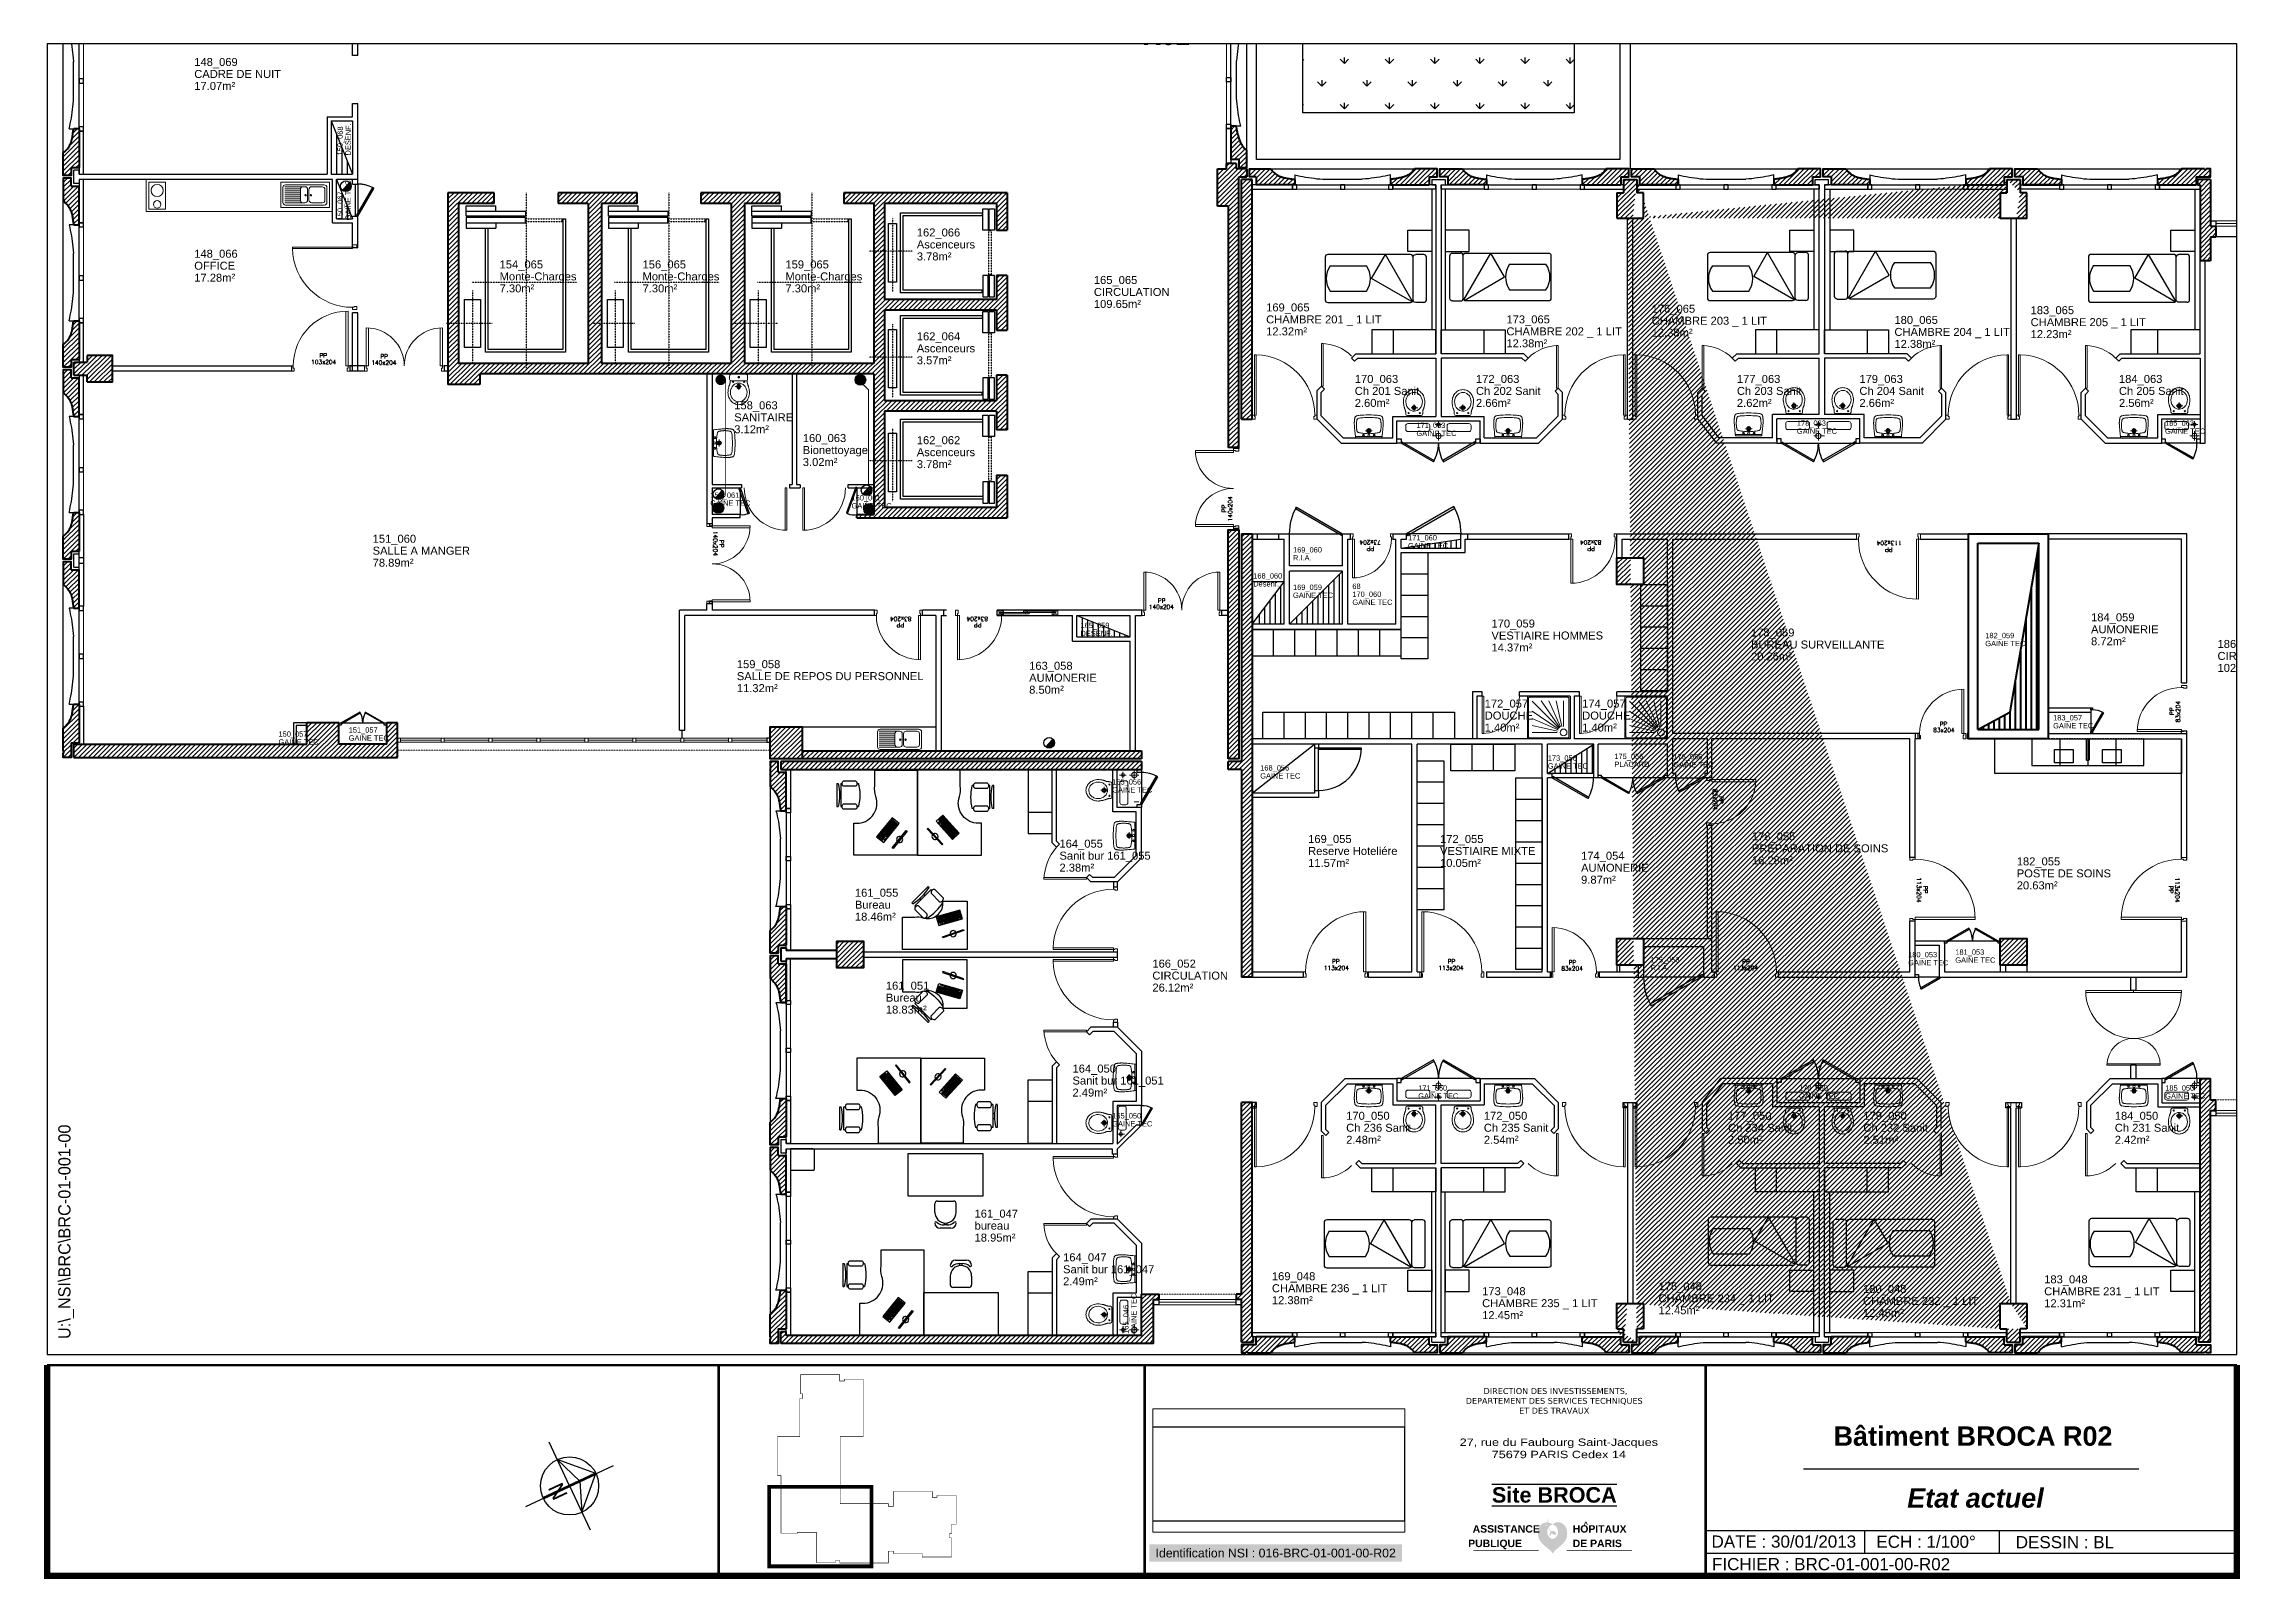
# Paper-space layout 'A3_100°_C' of a CAD drawing. Header units: millimetres. Extents: x -1 to 412, y 0 to 288.
# The model-space entities are those that its viewports show. They can reach past a viewport. Long polylines and large blocks are cut down to what shows.
import ezdxf
from ezdxf.enums import TextEntityAlignment as Align

# ---------------------------------------------------------------- set-up
doc = ezdxf.new("R2010")
doc.units = ezdxf.units.MM
doc.header["$LTSCALE"] = 0.1
doc.header["$MEASUREMENT"] = 0
for name, pattern in [('CACHE', [9.525, 6.35, -3.175]), ('CACHÉ', [0.25, 0.125, -0.125]), ('CONTINU', [0]), ('POINTILLÉS', [0.1, 0.05, -0.05])]:
    doc.linetypes.add(name, pattern=pattern)
doc.layers.get('0').update_dxf_attribs({"linetype": 'CONTINUOUS'})
for name, color, linetype in [('0_Fmult', 7, 'CONTINUOUS'), ('150 Chute Eaux Usées -Eaux Vannes', 7, 'CONTINUOUS'), ('32-Et futur', 30, 'CONTINUOUS'), ('400 Lits', 150, 'CONTINUOUS'), ('A_ACCÈS', 7, 'CONTINUOUS'), ('A_AGENC', 204, 'CONTINUOUS'), ('A_EQMP', 142, 'CONTINUOUS'), ('A_EQPM', 8, 'CONTINUOUS'), ('A_EQPM_Mobilier', 150, 'CONTINUOUS'), ('A_Etiqu_Gaine', 8, 'CONTINUOUS'), ('A_Etiqu_Gaine_ancien', 8, 'CONTINUOUS'), ('A_Etiqu_Gaine_code', 8, 'CONTINUOUS'), ('A_Etiqu_Local', 8, 'CONTINUOUS'), ('A_HACH_STRUC', 7, 'CONTINUOUS'), ('A_MUR_CLOIS', 7, 'CONTINU'), ('A_MURS_ALÈG', 7, 'CONTINU'), ('A_MURS_CLOI', 7, 'CONTINUOUS'), ('A_VEGETATION', 3, 'CONTINUOUS'), ('Logo', 7, 'CONTINU'), ('TEXTE', 8, 'CONTINU')]:
    doc.layers.add(name, color=color, linetype=linetype)
for name, color, linetype, lineweight in [('A_CHASS', 4, 'CONTINU', 0), ('A_MURS_STRU', 7, 'CONTINU', 40), ('A_PORT', 8, 'CONTINUOUS', 0), ('A_PORTE', 8, 'CONTINU', 0), ('A_SANI', 5, 'CONTINU', 0)]:
    doc.layers.add(name, color=color, linetype=linetype, lineweight=lineweight)
doc.styles.add('ANN', font='ARIALN.TTF', dxfattribs={"width": 1.5, "height": 0.1})
doc.styles.add('ARIAL', font='arial.ttf')
doc.styles.add('Attribut', font='arial.ttf')
doc.styles.add('ROMANS8', font='romans8', dxfattribs={"height": 10})
doc.styles.add('STYLE1', font='arial.ttf', dxfattribs={"height": 0.5})
doc.styles.add('TEXT_1', font='arial.ttf', dxfattribs={"height": 0.1})
picture_1 = doc.add_image_def('image1.jpg', size_in_pixel=(1654, 472))

psp = doc.layouts.new('A3_100°_C')

# ---------------------------------------------------------------- texts
at = {"layer": '0_Fmult', "style": 'STYLE1'}
for s, p in [('DATE : 30/01/2013 ', (312.6, 7.27)), ('ECH : 1/100°', (343.56, 7.24)), ('DESSIN : BL', (369.73, 7.16)), ('FICHIER : BRC-01-001-00-R02', (312.69, 3.03))]:
    psp.add_text(s, height=2.2861, dxfattribs=at).set_placement(p, align=Align.MIDDLE_LEFT)
at = {"layer": '0_Fmult', "insert": (2.16, 45.3), "char_height": 2.2861, "width": 56.0053, "attachment_point": 1, "rotation": 90}
psp.add_mtext('U:\\\\_NSI\\\\BRC\\\\BRC-01-001-00', dxfattribs=at)
at = {"layer": '0_Fmult', "attachment_point": 8}
for s, insert, char_height, style in [('\\pxi-1.4609;{\\fVerdana|b0|i0|c0|p34;\\C5; DIRECTION DES INVESTISSEMENTS,\\PDEPARTEMENT DES SERVICES TECHNIQUES \\PET DES TRAVAUX}', (283.87, 31.27), 1.1059, 'ANN'), ('{\\fArial|b1|i0|c0|p34;Bâtiment BROCA R02}', (361.71, 25.21), 3.6288, 'STYLE1'), ('{\\C5;27, rue du Faubourg Saint-Jacques\\P75679 PARIS Cedex 14}', (283.93, 22.91), 1.3824, 'ANN'), ('{\\fArial|b1|i0|c0|p34;\\L\\OSite BROCA}', (283.08, 14.54), 2.903, 'STYLE1'), ('{\\fArial|b1|i1|c0|p34;\\C5;Etat actuel}', (362.17, 13.59), 3.6288, 'STYLE1')]:
    psp.add_mtext(s, dxfattribs=dict(at, insert=insert, char_height=char_height, style=style))
at = {"layer": '0_Fmult', "insert": (230.76, 4.27), "char_height": 1.6508, "attachment_point": 8, "style": 'STYLE1', "bg_fill": 1, "box_fill_scale": 1.5, "bg_fill_color": 51, "bg_fill_transparency": 0}
psp.add_mtext('{\\C194;Identification NSI : 016-BRC-01-001-00-R02\\C6; }', dxfattribs=at)

msp = doc.modelspace()

# ---------------------------------------------------------------- texts
at = {"layer": 'TEXTE', "color": 8, "insert": (165.339, 70.172), "char_height": 0.35, "width": 8.427, "attachment_point": 1, "rotation": 0.083, "style": 'TEXT_1'}
msp.add_mtext('{\\fArial|b1|i0|c0|p34;R02}', dxfattribs=at)

# ---------------------------------------------------------------- blocks, each defined once
blk = doc.blocks.new('Rosev_2')
for p, q in [((0, 0), (-0.487, 1.205)), ((-0.292, 0.723), (-0.723, -0.292)), ((-0.285, -0.115), (-0.292, 0.723)), ((1.205, 0.487), (-1.205, -0.487)), ((0.715, 0.311), (-0.712, -0.265)), ((0.731, 0.273), (-0.696, -0.304)), ((0, 0), (0.487, -1.205)), ((-0.723, -0.292), (0.292, -0.723)), ((0.292, -0.723), (-0.285, -0.115))]:
    blk.add_line(p, q)
blk.add_circle((0, 0), 0.78)
at = {"style": 'ARIAL'}
blk.add_text('N', height=0.416, rotation=112, dxfattribs=at).set_placement((0.516, 0.208), align=Align.CENTER)
blk = doc.blocks.new('Logo_AP-HP_2010')
h = blk.add_hatch(color=5)
h.dxf.hatch_style = 1
h.paths.add_polyline_path([(15.26, 3.54, 0.087951), (15.2, 3.58, 0.077698), (15.12, 3.61, 0.03026), (14.91, 3.63, 0.064219), (14.74, 3.62, 0.053297), (14.54, 3.55, -0.035265), (14.4, 3.73, -0.035265), (14.29, 3.92, -0.038017), (14.19, 4.15, -0.033638), (14.14, 4.36, -0.047979), (14.34, 4.58, -0.080912), (14.54, 4.71, -0.061688), (14.85, 4.8, 0.082171), (14.42, 5.12, 0.104414), (14.01, 5.23, 0.004443), (13.97, 5.23, -0.052513), (13.99, 5.44, -0.052513), (14.05, 5.65, -0.024915), (14.09, 5.74, -0.024915), (14.14, 5.82), (14.03, 5.79, 0.023369), (13.99, 5.71, 0.023369), (13.95, 5.63, 0.05238), (13.9, 5.44, 0.05238), (13.89, 5.23, 0.051008), (13.42, 5.19, 0.090273), (13.04, 5.04, 0.070397), (12.64, 4.71, 0.074613), (12.38, 4.31, 0.054663), (12.18, 3.74, 0.057344), (12.13, 3.17, 0.038155), (12.18, 2.55, 0.062487), (12.29, 2.19, 0.038104), (12.54, 1.73, 0.051084), (12.78, 1.42, 0.010974), (13.14, 1.07, 0.010897), (13.51, 0.73, 0.014069), (13.83, 0.47, -0.009376), (14.31, 0.09, -0.043401), (14.53, -0.13, -0.022183), (14.9, -0.61, -0.022183), (15.26, -0.12, -0.043401), (15.47, 0.1, -0.009376), (15.94, 0.49, 0.014069), (16.26, 0.75, 0.010897), (16.62, 1.1, 0.010974), (16.98, 1.46, 0.051084), (17.21, 1.77, 0.038104), (17.45, 2.24, 0.062487), (17.56, 2.6, 0.038155), (17.6, 3.21, 0.057344), (17.53, 3.78, 0.054663), (17.33, 4.35, 0.074613), (17.05, 4.75, 0.070397), (16.66, 5.07, 0.090273), (16.26, 5.22, 0.064201), (15.68, 5.25, 0.104414), (15.27, 5.13, 0.082171), (14.85, 4.8, -0.061688), (15.15, 4.72, -0.080912), (15.36, 4.59, -0.051096), (15.58, 4.36, -0.052273), (15.74, 4.09, -0.097488), (15.87, 3.59, -0.091605), (15.81, 3.04, -0.052863), (15.68, 2.74, -0.047118), (15.47, 2.45, -0.087865), (15.24, 2.26, -0.067468), (14.88, 2.11, -0.067468), (14.52, 2.25, -0.087865), (14.28, 2.43, -0.047118), (14.07, 2.72, -0.052863), (13.93, 3.02, -0.091605), (13.85, 3.57, -0.097488), (13.97, 4.07, -0.037175), (14.08, 4.27, 0.028309), (14.14, 4.06, 0.028309), (14.22, 3.87, 0.032302), (14.35, 3.66, 0.032302), (14.5, 3.47, 0.048008), (14.4, 3.33, 0.048008), (14.34, 3.17, 0.065182), (14.3, 2.94, 0.065182), (14.32, 2.7, 0.05645), (14.42, 2.76, 0.009836), (14.44, 2.78), (14.52, 2.85, 0.112168), (14.62, 3.07, 0.115868), (14.62, 3.31, 0.064855), (14.8, 3.12, 0.064855), (15.02, 2.99, 0.065591), (15.27, 2.92, 0.065591), (15.54, 2.91, 0.07043), (15.49, 3.17, 0.082203), (15.39, 3.37, 0.028832)])
h.paths.add_polyline_path([(13.55, 4.72, -1), (13.78, 4.72, -1)], flags=16)
at = {"color": 5, "const_width": 0.122}
for points in [[(12.27, 0), (0, 0)], [(29.78, 0), (17.51, 0)]]:
    blk.add_lwpolyline(points, dxfattribs=at)
at = {"color": 5, "char_height": 1.4, "attachment_point": 1, "style": 'ARIAL'}
for s, width, insert in [('\\pxqd;{\\fArial|b1|i0|c0|p34;ASSISTANCE}', 10.3743, (-0.15, 4.72)), ('\\pxqd;{\\fArial|b1|i0|c0|p34;HOPITAUX}', 12.471, (18.64, 4.72)), ('\\pxqd;{\\fArial|b1|i0|c0|p34;PUBLIQUE}', 12.2862, (-0.99, 2)), ('\\pxqd;{\\fArial|b1|i0|c0|p34;DE PARIS}', 12.471, (18.64, 2))]:
    blk.add_mtext_dynamic_manual_height_columns(s, width=width, gutter_width=20, heights=[0], dxfattribs=dict(at, insert=insert))
at = {"insert": (20.7, 5.36), "char_height": 1, "width": 5.387, "attachment_point": 1, "style": 'ARIAL'}
blk.add_mtext('{\\fArial|b1|i0|c0|p34;\\C5;^ }', dxfattribs=at)
blk = doc.blocks.new('LOGAPHP_2010')
blk.add_blockref('Logo_AP-HP_2010', (-259.22, -180.76))
blk = doc.blocks.new('BROCA2-G169')
at = {"layer": '400 Lits', "linetype": 'Continuous'}
for p, q in [((26.124886, 2.275005), (26.274879, 2.275005)), ((26.324883, 1.425003), (26.324883, 2.225006)), ((26.33577, 1.39386), (26.844498, 2.275005)), ((27.104309, 1.825005), (26.844498, 2.275005)), ((26.343739, 1.385891), (27.104309, 1.825005)), ((26.124886, 1.375004), (26.274879, 1.375004))]:
    blk.add_line(p, q, dxfattribs=at)
for points in [[(26.124886, 1.375004, -0.414213), (26.074886, 1.425003), (26.074883, 2.225006, -0.414214), (26.124886, 2.275006)], [(26.274879, 1.375004, 0.414213), (26.324879, 1.425003), (26.324883, 2.225006, 0.414214), (26.274879, 2.275006)], [(26.374886, 1.375004, -0.414213), (26.324886, 1.425003), (26.324883, 2.225006, -0.414214), (26.374886, 2.275006)], [(26.374611, 2.275005), (27.924881, 2.275005, -0.414213), (27.974881, 2.225006), (27.974884, 1.425003, -0.414214), (27.924881, 1.375003), (26.374611, 1.375004)]]:
    blk.add_lwpolyline(points, format="xyb", dxfattribs=at)
blk = doc.blocks.new('BROCA2-G170')
at = {"layer": '400 Lits', "linetype": 'Continuous'}
for p, q in [((27.198807, 2.063557), (27.880386, 2.063557)), ((27.198807, 1.586452), (27.880386, 1.586452))]:
    blk.add_line(p, q, dxfattribs=at)
for start, end in [(145.007771, 214.992539), (325.007913, 34.99193)]:
    blk.add_arc((27.539597, 1.825005), 0.415985, start, end, dxfattribs=at)
blk = doc.blocks.new('BROCA2-G192')
at = {"layer": '400 Lits', "linetype": 'Continuous'}
for p, q in [((24.795578, 1.825006), (25.055389, 2.275006)), ((25.564117, 1.393861), (25.055389, 2.275006)), ((25.575005, 1.425004), (25.575005, 2.225007)), ((25.775002, 2.275006), (25.625008, 2.275006)), ((25.556152, 1.385892), (24.795578, 1.825006)), ((25.775002, 1.375005), (25.625008, 1.375005))]:
    blk.add_line(p, q, dxfattribs=at)
for points in [[(25.525276, 2.275006), (23.975006, 2.275006, 0.414214), (23.925006, 2.225007), (23.925003, 1.425004, 0.414214), (23.975006, 1.375004), (25.525276, 1.375005)], [(25.525002, 1.375005, 0.414213), (25.575002, 1.425004), (25.575005, 2.225007, 0.414214), (25.525002, 2.275007)], [(25.625008, 1.375005, -0.414213), (25.575008, 1.425004), (25.575005, 2.225007, -0.414214), (25.625008, 2.275007)], [(25.775002, 1.375005, 0.414213), (25.825002, 1.425004), (25.825005, 2.225007, 0.414214), (25.775002, 2.275007)]]:
    blk.add_lwpolyline(points, format="xyb", dxfattribs=at)
blk = doc.blocks.new('BROCA2-G215')
at = {"layer": '400 Lits', "linetype": 'Continuous'}
for p, q in [((24.019503, 2.063558), (24.701082, 2.063558)), ((24.019503, 1.586453), (24.701082, 1.586453))]:
    blk.add_line(p, q, dxfattribs=at)
for start, end in [(145.007771, 214.992539), (325.007913, 34.99193)]:
    blk.add_arc((24.360292, 1.825006), 0.415985, start, end, dxfattribs=at)
blk = doc.blocks.new('BROCA2-G256')
at = {"layer": '400 Lits', "linetype": 'Continuous'}
for p, q in [((31.970654, 1.825005), (32.230465, 2.275005)), ((32.739193, 1.39386), (32.230465, 2.275005)), ((32.75008, 1.425003), (32.75008, 2.225006)), ((32.950077, 2.275005), (32.800083, 2.275005)), ((32.731224, 1.385891), (31.970654, 1.825005)), ((32.950077, 1.375004), (32.800083, 1.375004))]:
    blk.add_line(p, q, dxfattribs=at)
for points in [[(32.700352, 2.275005), (31.150082, 2.275005, 0.414214), (31.100082, 2.225006), (31.100079, 1.425003, 0.414214), (31.150082, 1.375003), (32.700352, 1.375004)], [(32.700077, 1.375004, 0.414213), (32.750077, 1.425003), (32.75008, 2.225006, 0.414214), (32.700077, 2.275006)], [(32.800083, 1.375004, -0.414213), (32.750083, 1.425003), (32.75008, 2.225006, -0.414214), (32.800083, 2.275006)], [(32.950077, 1.375004, 0.414213), (33.000077, 1.425003), (33.00008, 2.225006, 0.414214), (32.950077, 2.275006)]]:
    blk.add_lwpolyline(points, format="xyb", dxfattribs=at)
blk = doc.blocks.new('BROCA2-G279')
at = {"layer": '400 Lits', "linetype": 'Continuous'}
for p, q in [((33.349583, 2.275005), (33.499577, 2.275005)), ((33.54958, 1.425003), (33.54958, 2.225006)), ((33.560467, 1.39386), (34.069195, 2.275005)), ((34.329006, 1.825005), (34.069195, 2.275005)), ((33.568436, 1.385891), (34.329006, 1.825005)), ((33.349583, 1.375004), (33.499577, 1.375004))]:
    blk.add_line(p, q, dxfattribs=at)
for points in [[(33.349583, 1.375004, -0.414213), (33.299583, 1.425003), (33.29958, 2.225006, -0.414214), (33.349583, 2.275006)], [(33.499577, 1.375004, 0.414213), (33.549577, 1.425003), (33.54958, 2.225006, 0.414214), (33.499577, 2.275006)], [(33.599583, 1.375004, -0.414213), (33.549583, 1.425003), (33.54958, 2.225006, -0.414214), (33.599583, 2.275006)], [(33.599308, 2.275005), (35.149578, 2.275005, -0.414213), (35.199578, 2.225006), (35.199581, 1.425003, -0.414214), (35.149578, 1.375003), (33.599308, 1.375004)]]:
    blk.add_lwpolyline(points, format="xyb", dxfattribs=at)
blk = doc.blocks.new('BROCA2-G307')
at = {"layer": '400 Lits', "linetype": 'Continuous'}
for p, q in [((39.120598, 1.825005), (39.380409, 2.275005)), ((39.889137, 1.39386), (39.380409, 2.275005)), ((39.900024, 1.425003), (39.900024, 2.225006)), ((40.100021, 2.275005), (39.950027, 2.275005)), ((39.881168, 1.385891), (39.120598, 1.825005)), ((40.100021, 1.375004), (39.950027, 1.375004))]:
    blk.add_line(p, q, dxfattribs=at)
for points in [[(39.850296, 2.275005), (38.300026, 2.275005, 0.414214), (38.250026, 2.225006), (38.250023, 1.425003, 0.414214), (38.300026, 1.375003), (39.850296, 1.375004)], [(39.850021, 1.375004, 0.414213), (39.900021, 1.425003), (39.900024, 2.225006, 0.414214), (39.850021, 2.275006)], [(39.950027, 1.375004, -0.414213), (39.900027, 1.425003), (39.900024, 2.225006, -0.414214), (39.950027, 2.275006)], [(40.100021, 1.375004, 0.414213), (40.150021, 1.425003), (40.150024, 2.225006, 0.414214), (40.100021, 2.275006)]]:
    blk.add_lwpolyline(points, format="xyb", dxfattribs=at)
blk = doc.blocks.new('BROCA2-G343')
at = {"layer": '400 Lits', "linetype": 'Continuous'}
for p, q in [((26.124886, 20.499994), (26.274879, 20.499994)), ((26.324883, 19.649992), (26.324883, 20.449995)), ((26.33577, 19.618849), (26.844498, 20.499994)), ((27.104309, 20.049994), (26.844498, 20.499994)), ((26.343739, 19.61088), (27.104309, 20.049994)), ((26.124886, 19.599993), (26.274879, 19.599993))]:
    blk.add_line(p, q, dxfattribs=at)
for points in [[(26.124886, 19.599993, -0.414213), (26.074886, 19.649992), (26.074883, 20.449995, -0.414214), (26.124886, 20.499995)], [(26.274879, 19.599993, 0.414213), (26.324879, 19.649992), (26.324883, 20.449995, 0.414214), (26.274879, 20.499995)], [(26.374886, 19.599993, -0.414213), (26.324886, 19.649992), (26.324883, 20.449995, -0.414214), (26.374886, 20.499995)], [(26.374611, 20.499994), (27.924881, 20.499994, -0.414213), (27.974881, 20.449995), (27.974884, 19.649992, -0.414214), (27.924881, 19.599992), (26.374611, 19.599993)]]:
    blk.add_lwpolyline(points, format="xyb", dxfattribs=at)
blk = doc.blocks.new('BROCA2-G378')
at = {"layer": '400 Lits', "linetype": 'Continuous'}
for p, q in [((24.79558, 20.049994), (25.055391, 20.499994)), ((25.564119, 19.618849), (25.055391, 20.499994)), ((25.575006, 19.649992), (25.575006, 20.449995)), ((25.775003, 20.499994), (25.62501, 20.499994)), ((25.55615, 19.61088), (24.79558, 20.049994)), ((25.775003, 19.599993), (25.62501, 19.599993))]:
    blk.add_line(p, q, dxfattribs=at)
for points in [[(25.525278, 20.499994), (23.975008, 20.499994, 0.414214), (23.925008, 20.449995), (23.925005, 19.649992, 0.414214), (23.975008, 19.599992), (25.525278, 19.599993)], [(25.525003, 19.599993, 0.414213), (25.575003, 19.649992), (25.575006, 20.449995, 0.414214), (25.525003, 20.499995)], [(25.62501, 19.599993, -0.414213), (25.57501, 19.649992), (25.575006, 20.449995, -0.414214), (25.62501, 20.499995)], [(25.775003, 19.599993, 0.414213), (25.825003, 19.649992), (25.825006, 20.449995, 0.414214), (25.775003, 20.499995)]]:
    blk.add_lwpolyline(points, format="xyb", dxfattribs=at)
blk = doc.blocks.new('BROCA2-G382')
at = {"layer": '400 Lits', "linetype": 'Continuous'}
for p, q in [((24.019503, 20.288546), (24.701082, 20.288546)), ((24.019503, 19.811441), (24.701082, 19.811441))]:
    blk.add_line(p, q, dxfattribs=at)
for start, end in [(145.007771, 214.992539), (325.007913, 34.99193)]:
    blk.add_arc((24.360292, 20.049994), 0.415985, start, end, dxfattribs=at)
blk = doc.blocks.new('BROCA2-G448')
at = {"layer": '400 Lits', "linetype": 'Continuous'}
for p, q in [((31.970654, 20.049994), (32.230465, 20.499994)), ((32.739193, 19.618849), (32.230465, 20.499994)), ((32.75008, 19.649992), (32.75008, 20.449995)), ((32.950077, 20.499994), (32.800083, 20.499994)), ((32.731224, 19.61088), (31.970654, 20.049994)), ((32.950077, 19.599993), (32.800083, 19.599993))]:
    blk.add_line(p, q, dxfattribs=at)
for points in [[(32.700352, 20.499994), (31.150082, 20.499994, 0.414214), (31.100082, 20.449995), (31.100079, 19.649992, 0.414214), (31.150082, 19.599992), (32.700352, 19.599993)], [(32.700077, 19.599993, 0.414213), (32.750077, 19.649992), (32.75008, 20.449995, 0.414214), (32.700077, 20.499995)], [(32.800083, 19.599993, -0.414213), (32.750083, 19.649992), (32.75008, 20.449995, -0.414214), (32.800083, 20.499995)], [(32.950077, 19.599993, 0.414213), (33.000077, 19.649992), (33.00008, 20.449995, 0.414214), (32.950077, 20.499995)]]:
    blk.add_lwpolyline(points, format="xyb", dxfattribs=at)
blk = doc.blocks.new('BROCA2-G490')
at = {"layer": '400 Lits', "linetype": 'Continuous'}
for p, q in [((33.349583, 20.499994), (33.499577, 20.499994)), ((33.54958, 19.649992), (33.54958, 20.449995)), ((33.560467, 19.618849), (34.069195, 20.499994)), ((34.329006, 20.049994), (34.069195, 20.499994)), ((33.568436, 19.61088), (34.329006, 20.049994)), ((33.349583, 19.599993), (33.499577, 19.599993))]:
    blk.add_line(p, q, dxfattribs=at)
for points in [[(33.349583, 19.599993, -0.414213), (33.299583, 19.649992), (33.29958, 20.449995, -0.414214), (33.349583, 20.499995)], [(33.499577, 19.599993, 0.414213), (33.549577, 19.649992), (33.54958, 20.449995, 0.414214), (33.499577, 20.499995)], [(33.599583, 19.599993, -0.414213), (33.549583, 19.649992), (33.54958, 20.449995, -0.414214), (33.599583, 20.499995)], [(33.599308, 20.499994), (35.149578, 20.499994, -0.414213), (35.199578, 20.449995), (35.199581, 19.649992, -0.414214), (35.149578, 19.599992), (33.599308, 19.599993)]]:
    blk.add_lwpolyline(points, format="xyb", dxfattribs=at)
blk = doc.blocks.new('BROCA2-G497')
at = {"layer": '400 Lits', "linetype": 'Continuous'}
for p, q in [((39.120598, 20.049994), (39.380409, 20.499994)), ((39.889137, 19.618849), (39.380409, 20.499994)), ((39.900024, 19.649992), (39.900024, 20.449995)), ((40.100021, 20.499994), (39.950027, 20.499994)), ((39.881168, 19.61088), (39.120598, 20.049994)), ((40.100021, 19.599993), (39.950027, 19.599993))]:
    blk.add_line(p, q, dxfattribs=at)
for points in [[(39.850296, 20.499994), (38.300026, 20.499994, 0.414214), (38.250026, 20.449995), (38.250023, 19.649992, 0.414214), (38.300026, 19.599992), (39.850296, 19.599993)], [(39.850021, 19.599993, 0.414213), (39.900021, 19.649992), (39.900024, 20.449995, 0.414214), (39.850021, 20.499995)], [(39.950027, 19.599993, -0.414213), (39.900027, 19.649992), (39.900024, 20.449995, -0.414214), (39.950027, 20.499995)], [(40.100021, 19.599993, 0.414213), (40.150021, 19.649992), (40.150024, 20.449995, 0.414214), (40.100021, 20.499995)]]:
    blk.add_lwpolyline(points, format="xyb", dxfattribs=at)
blk = doc.blocks.new('A_Etiqu_Local')
at = {"style": 'Attribut', "flags": 1}
for tag, p in [('CODE_HOPITAL', (-0.446, 1.632)), ('CODE_SITE', (-0.446, 1.407)), ('CODE_BATIMENT', (-0.446, 1.182)), ('CODE_SECTEUR', (-0.446, 0.957)), ('CODE_ETAGE', (-0.446, 0.732)), ('NOM_NORMALISE', (-0.446, -0.843)), ('SECTEUR_ACTIVITE', (-0.446, -1.068)), ('SOUS_SECTEUR_ACTIVITE', (-0.446, -1.293)), ('VOLUME', (-0.446, -1.518)), ('SERVICE', (-0.446, -1.743)), ('CODE_UG', (-0.446, -1.968)), ('CODE_UA', (-0.446, -2.193)), ('CODE_POLE', (-0.446, -2.418)), ('OCCUPANT_EXTERNE', (-0.446, -2.643)), ('DISPONIBILITE', (-0.446, -2.868)), ('ACCES_HANDICAPES', (-0.446, -3.093)), ('NATURE_SOL', (-0.446, -3.318)), ('AMIANTE', (-0.446, -3.768)), ('RISQUE_LABORATOIRE', (-0.446, -3.543))]:
    blk.add_attdef(tag, p, '', height=0.15, dxfattribs=at)
at = {"layer": 'A_Etiqu_Local', "style": 'Attribut'}
for tag, p in [('CODE_PIECE', (-0.446, 0.282)), ('NOM_USAGE', (-0.446, 0.057)), ('SURFACE', (-0.446, -0.168))]:
    blk.add_attdef(tag, p, '', height=0.15, dxfattribs=at)
blk = doc.blocks.new('A_Etiqu_Gaine')
at = {"style": 'Attribut', "flags": 1}
for tag, p in [('CODE_HOPITAL', (-0.432, 0.865)), ('CODE_SITE', (-0.432, 0.715)), ('CODE_BATIMENT', (-0.432, 0.565)), ('CODE_SECTEUR', (-0.432, 0.415)), ('CODE_ETAGE', (-0.432, 0.265)), ('SECTEUR_ACTIVITE', (-0.432, -0.485)), ('NOM_NORMALISE', (-0.432, -0.335)), ('SOUS_SECTEUR_ACTIVITE', (-0.432, -0.635)), ('SURFACE', (-0.432, -0.785)), ('AMIANTE', (-0.432, -1.235)), ('CODE_UG', (-0.432, -0.935)), ('CODE_POLE', (-0.432, -1.085))]:
    blk.add_attdef(tag, p, '', height=0.1, dxfattribs=at)
at = {"layer": 'A_Etiqu_Gaine', "style": 'Attribut'}
blk.add_attdef('NOM_USAGE', (-0.432, -0.185), '', height=0.1, dxfattribs=at)
at = {"layer": 'A_Etiqu_Gaine_ancien', "style": 'Attribut'}
blk.add_attdef('CODE_PIECE_ANCIEN', (-0.432, 0.115), '', height=0.1, dxfattribs=at)
at = {"layer": 'A_Etiqu_Gaine_code', "style": 'Attribut'}
blk.add_attdef('CODE_PIECE', (-0.432, -0.035), '', height=0.1, dxfattribs=at)
blk = doc.blocks.new('-P175bt10')
at = {"layer": 'A_PORT', "linetype": 'Continuous'}
for p, q in [((0.041, 1.167), (0.041, 0.1)), ((0.087, 1.166), (0.087, 0.1)), ((1.662, 0.699), (1.662, 0.1)), ((1.709, 0.701), (1.709, 0.1)), ((0, 0.1), (0, 0)), ((0, 0.1), (0.041, 0.1)), ((0.041, 0.1), (0.087, 0.1)), ((0.041, 0.1), (0.041, 0.053)), ((0.041, -0.967), (0.041, 0.1)), ((0.087, -0.966), (0.087, 0.1)), ((1.662, 0.1), (1.709, 0.1)), ((1.662, -0.499), (1.662, 0.1)), ((1.709, 0.1), (1.709, 0.053)), ((1.75, 0.1), (1.709, 0.1)), ((1.709, -0.501), (1.709, 0.1)), ((1.75, 0.1), (1.75, 0))]:
    blk.add_line(p, q, dxfattribs=at)
at = {"layer": 'A_PORT'}
for p, q in [((0, 0), (0.087, 0)), ((1.75, 0), (1.662, 0))]:
    blk.add_line(p, q, dxfattribs=at)
at = {"layer": 'A_PORT', "linetype": 'Continuous'}
for centre, radius, start, end in [((0.041, 0.1), 1.067, 0, 90), ((1.709, 0.1), 0.601, 90, 180)]:
    blk.add_arc(centre, radius, start, end, dxfattribs=at)
at = {"layer": 'A_PORT', "linetype": 'CACHÉ'}
for centre, radius, start, end in [((0.041, 0.1), 1.067, 270, 0), ((1.709, 0.1), 0.601, 180, 270)]:
    blk.add_arc(centre, radius, start, end, dxfattribs=at)
at = {"layer": 'A_PORT', "linetype": 'Continuous', "style": 'ROMANS8'}
for tag, p in [('175X204', (0.527, 0.102)), ('PCF', (0.537, 0.245))]:
    blk.add_attdef(tag, text='', height=0.0933, dxfattribs=at).set_placement(p, align=Align.CENTER)
blk = doc.blocks.new('P140bt10')
for p, q in [((0.035, 0.815), (0.035, 0.1)), ((0.075, 0.814), (0.075, 0.1)), ((1.425, 0.814), (1.425, 0.1)), ((1.465, 0.815), (1.465, 0.1)), ((0, 0.1), (0, 0)), ((0, 0.1), (0.035, 0.1)), ((0, 0), (0.05, 0)), ((0.035, 0.1), (0.075, 0.1)), ((0.035, 0.1), (0.035, 0.06)), ((0.035, 0.06), (0.05, 0.06)), ((0.05, 0.06), (0.05, 0)), ((1.465, 0.1), (1.425, 0.1)), ((1.465, 0.06), (1.45, 0.06)), ((1.45, 0.06), (1.45, 0)), ((1.5, 0), (1.45, 0)), ((1.465, 0.1), (1.465, 0.06)), ((1.5, 0.1), (1.465, 0.1)), ((1.5, 0.1), (1.5, 0))]:
    blk.add_line(p, q)
for centre, start, end in [((0.035, 0.1), 0, 90), ((1.465, 0.1), 90, 180)]:
    blk.add_arc(centre, 0.715, start, end)
at = {"style": 'ROMANS8'}
for tag, p in [('DEF', (0.372, 0.239)), ('DIM', (0.367, 0.122))]:
    blk.add_attdef(tag, text='', height=0.08, dxfattribs=at).set_placement(p, align=Align.CENTER)
blk = doc.blocks.new('BATI-10')
for p, q in [((0, 0.1), (0, 0)), ((0, 0.1), (0.035, 0.1)), ((0, 0), (0.05, 0)), ((0.035, 0.1), (0.035, 0.06)), ((0.035, 0.06), (0.05, 0.06)), ((0.05, 0.06), (0.05, 0))]:
    blk.add_line(p, q)
blk = doc.blocks.new('P100bt10')
for p, q in [((0.035, 1.13), (0.035, 0.1)), ((0.075, 1.129), (0.075, 0.1)), ((0.035, 0.1), (0.075, 0.1))]:
    blk.add_line(p, q)
blk.add_arc((0.035, 0.1), 1.03, 0, 90)
blk.add_blockref('BATI-10', (0, 0))
at = {"xscale": -1}
blk.add_blockref('BATI-10', (1.1, 0), dxfattribs=at)
at = {"style": 'ROMANS8'}
for tag, p in [('DEF', (0.502, 0.256)), ('DIM', (0.493, 0.134))]:
    blk.add_attdef(tag, text='', height=0.08, dxfattribs=at).set_placement(p, align=Align.CENTER)
blk = doc.blocks.new('P80bt10')
for p, q in [((0.035, 0.93), (0.035, 0.1)), ((0.075, 0.929), (0.075, 0.1)), ((0, 0.1), (0, 0)), ((0, 0.1), (0.035, 0.1)), ((0, 0), (0.05, 0)), ((0.035, 0.1), (0.075, 0.1)), ((0.035, 0.1), (0.035, 0.06)), ((0.035, 0.06), (0.05, 0.06)), ((0.05, 0.06), (0.05, 0)), ((0.865, 0.06), (0.85, 0.06)), ((0.85, 0.06), (0.85, 0)), ((0.9, 0), (0.85, 0)), ((0.865, 0.1), (0.865, 0.06)), ((0.9, 0.1), (0.865, 0.1)), ((0.9, 0.1), (0.9, 0))]:
    blk.add_line(p, q)
blk.add_arc((0.035, 0.1), 0.83, 0, 90)
at = {"style": 'ROMANS8'}
for tag, p in [('DEF', (0.416, 0.239)), ('DIM', (0.409, 0.124))]:
    blk.add_attdef(tag, text='', height=0.08, dxfattribs=at).set_placement(p, align=Align.CENTER)
blk = doc.blocks.new('P110bt10')
for p, q in [((0.035, 1.23), (0.035, 0.1)), ((0.075, 1.229), (0.075, 0.1)), ((0.035, 0.1), (0.075, 0.1))]:
    blk.add_line(p, q)
blk.add_arc((0.035, 0.1), 1.13, 0, 90)
blk.add_blockref('BATI-10', (0, 0))
at = {"xscale": -1}
blk.add_blockref('BATI-10', (1.2, 0), dxfattribs=at)
at = {"style": 'ROMANS8'}
for tag, p in [('DEF', (0.595, 0.256)), ('DIM', (0.586, 0.134))]:
    blk.add_attdef(tag, text='', height=0.08, dxfattribs=at).set_placement(p, align=Align.CENTER)
blk = doc.blocks.new('P70bt10')
for p, q in [((0.035, 0.83), (0.035, 0.1)), ((0.075, 0.829), (0.075, 0.1)), ((0, 0.1), (0, 0)), ((0, 0.1), (0.035, 0.1)), ((0, 0), (0.05, 0)), ((0.035, 0.1), (0.075, 0.1)), ((0.035, 0.1), (0.035, 0.06)), ((0.035, 0.06), (0.05, 0.06)), ((0.05, 0.06), (0.05, 0)), ((0.75, 0.06), (0.75, 0)), ((0.765, 0.06), (0.75, 0.06)), ((0.8, 0), (0.75, 0)), ((0.8, 0.1), (0.765, 0.1)), ((0.765, 0.1), (0.765, 0.06)), ((0.8, 0.1), (0.8, 0))]:
    blk.add_line(p, q)
blk.add_arc((0.035, 0.1), 0.73, 0, 90)
at = {"style": 'ROMANS8'}
for tag, p in [('DEF', (0.372, 0.239)), ('DIM', (0.367, 0.122))]:
    blk.add_attdef(tag, text='', height=0.08, dxfattribs=at).set_placement(p, align=Align.CENTER)
blk = doc.blocks.new('Chaise de bureau')
at = {"layer": 'A_EQPM', "linetype": 'Continuous'}
for p, q in [((-8.5, 0), (-8.5, -1)), ((-8.5, 0), (8.5, 0)), ((8.5, 0), (8.5, -1)), ((-10.5, -5), (-10.5, -14)), ((-8.5, -3), (-8.5, -4)), ((-8.5, -3), (8.5, -3)), ((-8.5, -15), (-8.5, -16)), ((-6.5, -14), (-6.5, -5)), ((-2, -3), (-2, -1.9355)), ((2, -1.9576), (2, -3)), ((6.5, -5), (6.5, -14)), ((8.5, -3), (8.5, -4)), ((8.5, -15), (8.5, -16)), ((10.5, -14), (10.5, -5))]:
    blk.add_line(p, q, dxfattribs=at)
for centre, radius, start, end in [((-8.5, -6.5), 2.5, 36.8699, 143.1301), ((-8.5, -12.5), 2.5, 216.8699, 323.1301), ((0, 34.625), 36.625, 256.5803, 283.4197), ((0, 19.625), 36.625, 256.5803, 283.4197), ((8.5, -6.5), 2.5, 36.8699, 143.1301), ((8.5, -12.5), 2.5, 216.8699, 323.1301)]:
    blk.add_arc(centre, radius, start, end, dxfattribs=at)
blk = doc.blocks.new('CHAISE 02P')
at = {"color": 0}
for p, q in [((-10, 51.3), (10, 51.3)), ((-2.5, 41.1), (-2.5, 45)), ((-2.5, 45), (2.5, 45)), ((2.5, 41.1), (2.5, 45)), ((-20, 21.3), (-20, 5)), ((15, 0), (-15, 0)), ((20, 21.3), (20, 5))]:
    blk.add_line(p, q, dxfattribs=at)
for centre, radius, start, end in [((-10, 41.3), 10, 90, 180), ((-17.7, 41.5), 2.27, 186.0435, 329.7682), ((0, 21.3), 20, 90, 180), ((-2.6, 23.8), 21.2, 89.8318, 128.6784), ((0, 21.3), 20, 0, 90), ((2.6, 23.8), 21.2, 51.3216, 90.1682), ((10, 41.3), 10, 0, 90), ((17.7, 41.5), 2.27, 210.2318, 353.9565), ((-15, 5), 5, 180, 270), ((15, 5), 5, 270, 0)]:
    blk.add_arc(centre, radius, start, end, dxfattribs=at)

# ---------------------------------------------------------------- hatches: boundary and pattern name
at = {"layer": '150 Chute Eaux Usées -Eaux Vannes', "linetype": 'Continuous'}
for points in [[(150.311, 67.101, 0.673684), (150.482, 67.171, 0.229561), (150.444, 67.25)], [(157.322, 63.536, 1), (157.522, 63.536, 1)], [(159.944, 63.536, 1), (160.144, 63.536, 1)], [(157.308, 61.32, 0.673684), (157.48, 61.39, 0.229561), (157.442, 61.468)], [(160.089, 61.393, 0.673684), (160.261, 61.463, 0.229561), (160.223, 61.541)], [(157.278, 61.13, 1), (157.478, 61.13, 1)], [(160.108, 61.112, 1), (160.308, 61.112, 1)], [(163.518, 56.653, 0.673684), (163.69, 56.722, 0.229561), (163.652, 56.801)]]:
    msp.add_hatch(color=8, dxfattribs=at).paths.add_polyline_path(points)
at = {"layer": 'A_HACH_STRUC'}
h = msp.add_hatch(dxfattribs=at)
h.set_pattern_fill('ANSI31', color=8, scale=0.5, angle=359.7696, style=0)
h.set_pattern_definition([(44.7696, (145.07485, 70.04654), (-0.044016, 0.0443715), [])])
h.paths.add_polyline_path([(145.375, 70.772), (145.225, 70.772), (145.225, 70.922), (145.075, 70.922), (145.075, 70.497), (145.1, 70.476), (145.121, 70.456), (145.14, 70.437), (145.157, 70.419), (145.171, 70.4), (145.183, 70.383), (145.193, 70.366), (145.202, 70.35), (145.209, 70.334), (145.216, 70.318), (145.219, 70.311), (145.222, 70.303), (145.224, 70.296), (145.227, 70.288), (145.229, 70.281), (145.232, 70.273), (145.234, 70.265), (145.236, 70.256), (145.238, 70.247), (145.241, 70.238), (145.245, 70.218), (145.249, 70.196), (145.252, 70.173), (145.256, 70.15), (145.259, 70.128), (145.263, 70.107), (145.265, 70.087), (145.268, 70.07), (145.27, 70.056), (145.272, 70.047), (145.375, 70.047), (145.375, 70.087)])
h = msp.add_hatch(dxfattribs=at)
h.set_pattern_fill('ANSI31', color=8, scale=0.5, angle=359.7696, style=0)
h.set_pattern_definition([(44.7696, (166.999865, 70.04652), (-0.044016, 0.0443715), [])])
h.paths.add_polyline_path([(167.3, 70.922), (167.15, 70.922), (167.15, 70.772), (167, 70.772), (167, 70.087), (167, 70.047), (167.106, 70.047), (167.112, 70.08), (167.115, 70.102), (167.119, 70.128), (167.122, 70.154), (167.126, 70.182), (167.13, 70.208), (167.134, 70.232), (167.136, 70.243), (167.138, 70.253), (167.141, 70.263), (167.143, 70.272), (167.145, 70.28), (167.148, 70.288), (167.15, 70.296), (167.153, 70.303), (167.156, 70.311), (167.159, 70.318), (167.165, 70.334), (167.173, 70.349), (167.182, 70.366), (167.192, 70.383), (167.204, 70.4), (167.218, 70.419), (167.234, 70.437), (167.253, 70.456), (167.275, 70.476), (167.3, 70.497)])
h = msp.add_hatch(dxfattribs=at)
h.set_pattern_fill('ANSI31', color=8, scale=0.5, angle=359.76959, style=0)
h.paths.add_polyline_path([(201.55, 63.021), (201.55, 63.521), (202.05, 63.521), (202.05, 63.021)])
h.paths.add_polyline_path([(201.55, 56.271), (201.55, 56.771), (202.05, 56.771), (202.05, 56.271)])
h.paths.add_polyline_path([(174.75, 59.696), (174.25, 59.696), (174.25, 60.196), (174.75, 60.196)], flags=17)
h.paths.add_polyline_path([(181.45, 52.546), (181.45, 53.046), (181.95, 53.046), (181.95, 52.546)], flags=17)
h.paths.add_polyline_path([(174.75, 52.546), (174.25, 52.546), (174.25, 53.046), (174.75, 53.046)], flags=17)
h.paths.add_polyline_path([(201.716, 49.946), (201.916, 49.946), (202.066, 49.946), (202.066, 50.446), (201.566, 50.446), (201.566, 49.946)])
h.paths.add_polyline_path([(194.5, 49.946), (194.7, 49.946), (194.85, 49.946), (194.85, 50.446), (194.35, 50.446), (194.35, 49.946)])
h.paths.add_polyline_path([(194.5, 69.246), (194.7, 69.246), (194.85, 69.246), (194.85, 68.746), (194.35, 68.746), (194.35, 69.246)])
edge = h.paths.add_edge_path()
edge.add_line((181.65, 66.571), (181.75, 66.571))
edge.add_line((174.45, 66.571), (174.55, 66.571))
edge.add_line((181.825, 67.296), (181.825, 67.046))
edge.add_line((181.575, 67.296), (181.825, 67.296))
edge.add_line((181.575, 67.296), (181.575, 67.046))
edge.add_line((181.45, 67.046), (181.575, 67.046))
edge.add_line((181.45, 67.046), (181.45, 66.571))
edge.add_line((181.45, 66.571), (181.65, 66.571))
edge.add_line((181.95, 67.046), (181.825, 67.046))
edge.add_line((181.75, 66.571), (181.95, 66.571))
edge.add_line((181.95, 66.571), (181.95, 67.046))
edge.add_line((174.75, 67.046), (174.625, 67.046))
edge.add_line((174.625, 67.296), (174.625, 67.046))
edge.add_line((174.55, 66.571), (174.75, 66.571))
edge.add_line((174.75, 66.571), (174.75, 67.046))
edge.add_line((174.375, 67.296), (174.375, 67.046))
edge.add_line((174.25, 67.046), (174.375, 67.046))
edge.add_line((174.25, 67.046), (174.25, 66.571))
edge.add_line((174.25, 66.571), (174.45, 66.571))
edge.add_line((174.375, 67.296), (174.625, 67.296))
edge.add_line((181.65, 46.196), (181.95, 46.196))
edge.add_line((181.95, 46.196), (181.95, 45.721))
edge.add_line((181.45, 45.721), (181.45, 46.196))
edge.add_line((181.45, 46.196), (181.65, 46.196))
edge.add_line((181.95, 45.721), (181.825, 45.721))
edge.add_line((181.825, 45.471), (181.825, 45.721))
edge.add_line((181.575, 45.471), (181.825, 45.471))
edge.add_line((181.575, 45.471), (181.575, 45.721))
edge.add_line((181.45, 45.721), (181.575, 45.721))
edge.add_line((174.45, 46.196), (174.75, 46.196))
edge.add_line((174.75, 46.196), (174.75, 45.721))
edge.add_line((174.75, 45.721), (174.625, 45.721))
edge.add_line((174.625, 45.471), (174.625, 45.721))
edge.add_line((174.25, 45.721), (174.25, 46.196))
edge.add_line((174.25, 46.196), (174.45, 46.196))
edge.add_line((174.375, 45.471), (174.375, 45.721))
edge.add_line((174.25, 45.721), (174.375, 45.721))
edge.add_line((174.375, 45.471), (174.625, 45.471))
h = msp.add_hatch(dxfattribs=at)
h.set_pattern_fill('ANSI31', color=8, scale=0.5, angle=359.7696, style=0)
h.set_pattern_definition([(44.7696, (145.07485, 67.371547), (-0.044016, 0.0443715), [])])
h.paths.add_polyline_path([(145.375, 68.247), (145.272, 68.247), (145.27, 68.237), (145.268, 68.223), (145.265, 68.206), (145.263, 68.186), (145.259, 68.165), (145.256, 68.143), (145.252, 68.12), (145.249, 68.097), (145.245, 68.076), (145.241, 68.055), (145.238, 68.046), (145.236, 68.037), (145.234, 68.028), (145.232, 68.02), (145.229, 68.012), (145.227, 68.005), (145.224, 67.997), (145.222, 67.99), (145.219, 67.982), (145.216, 67.975), (145.209, 67.96), (145.202, 67.944), (145.193, 67.927), (145.183, 67.91), (145.171, 67.893), (145.157, 67.875), (145.14, 67.856), (145.121, 67.837), (145.1, 67.817), (145.075, 67.797), (145.075, 67.372), (145.225, 67.372), (145.225, 67.521), (145.375, 67.521)])
h = msp.add_hatch(dxfattribs=at)
h.set_pattern_fill('ANSI31', color=8, scale=0.5, angle=359.7696, style=0)
h.set_pattern_definition([(44.77, (166.99984, 67.52118), (-0.044016, 0.0443715), [])])
h.paths.add_polyline_path([(167.3, 67.846), (167.275, 67.867), (167.254, 67.888), (167.236, 67.908), (167.221, 67.928), (167.208, 67.948), (167.198, 67.967), (167.189, 67.986), (167.181, 68.004), (167.175, 68.022), (167.169, 68.038), (167.164, 68.054), (167.159, 68.069), (167.154, 68.083), (167.15, 68.097), (167.146, 68.11), (167.142, 68.123), (167.138, 68.136), (167.135, 68.149), (167.131, 68.162), (167.128, 68.175), (167.125, 68.188), (167.122, 68.202), (167.119, 68.216), (167.116, 68.229), (167.113, 68.242), (167.111, 68.255), (167.109, 68.267), (167.106, 68.278), (167.104, 68.288), (167.103, 68.296), (167, 68.296), (167, 68.256), (167, 67.671), (167.15, 67.671), (167.15, 67.521), (167.3, 67.521)])
h = msp.add_hatch(dxfattribs=at)
h.set_pattern_fill('ANSI31', color=8, scale=0.5, angle=359.7696, style=0)
h.set_pattern_definition([(44.7696, (145.07485, 66.446544), (-0.044016, 0.0443715), [])])
h.paths.add_polyline_path([(145.375, 67.172), (145.225, 67.172), (145.225, 67.322), (145.075, 67.322), (145.075, 66.897), (145.1, 66.876), (145.121, 66.856), (145.14, 66.837), (145.157, 66.819), (145.171, 66.8), (145.183, 66.783), (145.193, 66.766), (145.202, 66.75), (145.209, 66.734), (145.216, 66.718), (145.219, 66.711), (145.222, 66.703), (145.224, 66.696), (145.227, 66.688), (145.229, 66.681), (145.232, 66.673), (145.234, 66.665), (145.236, 66.656), (145.238, 66.647), (145.241, 66.638), (145.245, 66.618), (145.249, 66.596), (145.252, 66.573), (145.256, 66.55), (145.259, 66.528), (145.263, 66.507), (145.265, 66.487), (145.268, 66.47), (145.27, 66.456), (145.272, 66.447), (145.375, 66.447), (145.375, 66.487)])
h = msp.add_hatch(dxfattribs=at)
h.set_pattern_fill('ANSI31', color=8, scale=0.5, angle=359.7696, style=0)
h.set_pattern_definition([(44.7696, (166.74986, 62.27107), (-0.0440161, 0.04437154), [])])
h.paths.add_polyline_path([(167.15, 67.346), (167.3, 67.346), (167.3, 67.496), (167.1, 67.496), (167.1, 67.596), (166.923, 67.596), (166.92, 67.593), (166.92, 67.496), (166.75, 67.496), (166.75, 66.796), (166.95, 66.796), (166.95, 62.271), (167.15, 62.271)])
h = msp.add_hatch(dxfattribs=at)
h.set_pattern_fill('ANSI31', color=8, scale=0.5, angle=359.7696, style=0)
h.set_pattern_definition([(44.7696, (167.19986, 62.7963), (-0.0440161, 0.0443715), [])])
h.paths.add_polyline_path([(167.4, 67.296), (167.2, 67.296), (167.2, 62.796), (167.4, 62.796), (167.4, 62.876)])
h = msp.add_hatch(dxfattribs=at)
h.set_pattern_fill('ANSI31', color=8, scale=0.5, angle=359.7696, style=0)
h.set_pattern_definition([(44.7696, (167.350205, 67.19617), (-0.044016, 0.0443715), [])])
h.paths.add_polyline_path([(167.991, 67.335), (167.982, 67.337), (167.974, 67.339), (167.966, 67.342), (167.958, 67.344), (167.951, 67.347), (167.944, 67.349), (167.936, 67.352), (167.929, 67.355), (167.913, 67.362), (167.897, 67.369), (167.881, 67.378), (167.864, 67.388), (167.846, 67.4), (167.828, 67.414), (167.81, 67.431), (167.79, 67.45), (167.771, 67.471), (167.75, 67.496), (167.35, 67.496), (167.35, 67.346), (167.475, 67.346), (167.475, 67.196), (168.2, 67.196), (168.2, 67.299), (168.19, 67.301), (168.176, 67.303), (168.159, 67.306), (168.14, 67.308), (168.119, 67.312), (168.096, 67.315), (168.074, 67.319), (168.051, 67.322), (168.029, 67.326), (168.009, 67.33), (168, 67.333)])
h = msp.add_hatch(dxfattribs=at)
h.set_pattern_fill('ANSI31', color=8, scale=0.5, angle=359.7696, style=0)
h.set_pattern_definition([(44.7696, (170.00019, 67.19617), (-0.044016, 0.0443715), [])])
h.paths.add_polyline_path([(170.725, 67.346), (170.875, 67.346), (170.875, 67.496), (170.45, 67.496), (170.43, 67.471), (170.41, 67.45), (170.391, 67.431), (170.372, 67.414), (170.354, 67.4), (170.337, 67.388), (170.32, 67.378), (170.303, 67.369), (170.287, 67.362), (170.272, 67.355), (170.264, 67.352), (170.257, 67.349), (170.249, 67.347), (170.242, 67.344), (170.234, 67.342), (170.226, 67.339), (170.218, 67.337), (170.21, 67.335), (170.201, 67.333), (170.191, 67.33), (170.171, 67.326), (170.149, 67.322), (170.127, 67.319), (170.104, 67.315), (170.082, 67.312), (170.06, 67.308), (170.041, 67.306), (170.024, 67.303), (170.01, 67.301), (170, 67.299), (170, 67.196), (170.04, 67.196), (170.725, 67.196)])
h = msp.add_hatch(dxfattribs=at)
h.set_pattern_fill('ANSI31', color=8, scale=0.5, angle=359.7696, style=0)
h.set_pattern_definition([(44.7696, (170.9252, 67.19617), (-0.044016, 0.0443715), [])])
h.paths.add_polyline_path([(171.776, 67.303), (171.759, 67.306), (171.74, 67.308), (171.719, 67.312), (171.696, 67.315), (171.674, 67.319), (171.651, 67.322), (171.629, 67.326), (171.609, 67.33), (171.6, 67.333), (171.591, 67.335), (171.582, 67.337), (171.574, 67.339), (171.566, 67.342), (171.558, 67.344), (171.551, 67.347), (171.543, 67.349), (171.536, 67.352), (171.529, 67.355), (171.513, 67.362), (171.497, 67.369), (171.481, 67.378), (171.464, 67.388), (171.446, 67.4), (171.428, 67.414), (171.41, 67.431), (171.39, 67.45), (171.371, 67.471), (171.35, 67.496), (170.925, 67.496), (170.925, 67.346), (171.075, 67.346), (171.075, 67.196), (171.8, 67.196), (171.8, 67.296), (171.8, 67.299), (171.79, 67.301)])
h = msp.add_hatch(dxfattribs=at)
h.set_pattern_fill('ANSI31', color=8, scale=0.5, angle=359.7696, style=0)
h.set_pattern_definition([(44.7696, (173.60019, 67.19617), (-0.044016, 0.0443715), [])])
h.paths.add_polyline_path([(174.325, 67.346), (174.475, 67.346), (174.475, 67.496), (174.05, 67.496), (174.03, 67.471), (174.01, 67.45), (173.991, 67.431), (173.972, 67.414), (173.954, 67.4), (173.937, 67.388), (173.92, 67.378), (173.903, 67.369), (173.887, 67.362), (173.872, 67.355), (173.864, 67.352), (173.857, 67.349), (173.849, 67.347), (173.842, 67.344), (173.834, 67.342), (173.826, 67.339), (173.818, 67.337), (173.81, 67.335), (173.801, 67.333), (173.791, 67.33), (173.771, 67.326), (173.749, 67.322), (173.727, 67.319), (173.704, 67.315), (173.682, 67.312), (173.66, 67.308), (173.641, 67.306), (173.624, 67.303), (173.61, 67.301), (173.6, 67.299), (173.6, 67.196), (174.325, 67.196)])
h = msp.add_hatch(dxfattribs=at)
h.set_pattern_fill('ANSI31', color=8, scale=0.5, angle=359.7696, style=0)
h.set_pattern_definition([(44.7696, (174.52521, 67.19617), (-0.044016, 0.0443715), [])])
h.paths.add_polyline_path([(175.129, 67.355), (175.117, 67.36), (175.105, 67.366), (175.092, 67.371), (175.079, 67.378), (175.066, 67.385), (175.052, 67.394), (175.038, 67.405), (175.022, 67.417), (175.006, 67.432), (174.989, 67.45), (174.97, 67.472), (174.95, 67.496), (174.525, 67.496), (174.525, 67.346), (174.675, 67.346), (174.675, 67.196), (175.4, 67.196), (175.4, 67.299), (175.391, 67.301), (175.379, 67.303), (175.365, 67.305), (175.349, 67.307), (175.332, 67.31), (175.314, 67.312), (175.296, 67.315), (175.277, 67.318), (175.259, 67.321), (175.241, 67.324), (175.225, 67.327), (175.209, 67.331), (175.195, 67.334), (175.181, 67.338), (175.167, 67.342), (175.154, 67.346), (175.142, 67.351)])
h = msp.add_hatch(dxfattribs=at)
h.set_pattern_fill('ANSI31', color=8, scale=0.5, angle=359.7696, style=0)
h.set_pattern_definition([(44.7696, (177.20019, 67.19617), (-0.044016, 0.0443715), [])])
h.paths.add_polyline_path([(178.075, 67.496), (177.65, 67.496), (177.63, 67.471), (177.61, 67.45), (177.591, 67.431), (177.572, 67.414), (177.554, 67.4), (177.537, 67.388), (177.52, 67.378), (177.503, 67.369), (177.487, 67.362), (177.472, 67.355), (177.464, 67.352), (177.457, 67.349), (177.449, 67.347), (177.442, 67.344), (177.434, 67.342), (177.426, 67.339), (177.418, 67.337), (177.41, 67.335), (177.401, 67.333), (177.391, 67.33), (177.371, 67.326), (177.349, 67.322), (177.327, 67.319), (177.304, 67.315), (177.282, 67.312), (177.26, 67.308), (177.241, 67.306), (177.224, 67.303), (177.21, 67.301), (177.2, 67.299), (177.2, 67.196), (177.24, 67.196), (177.925, 67.196), (177.925, 67.196), (177.925, 67.346), (178.075, 67.346)])
h = msp.add_hatch(dxfattribs=at)
h.set_pattern_fill('ANSI31', color=8, scale=0.5, angle=359.7696, style=0)
h.set_pattern_definition([(44.7696, (178.125193, 67.19617), (-0.044016, 0.0443715), [])])
h.paths.add_polyline_path([(178.851, 67.322), (178.829, 67.326), (178.809, 67.33), (178.8, 67.333), (178.791, 67.335), (178.782, 67.337), (178.774, 67.339), (178.766, 67.342), (178.758, 67.344), (178.751, 67.347), (178.743, 67.349), (178.736, 67.352), (178.729, 67.355), (178.713, 67.362), (178.697, 67.369), (178.681, 67.378), (178.664, 67.388), (178.646, 67.4), (178.628, 67.414), (178.61, 67.431), (178.59, 67.45), (178.571, 67.471), (178.55, 67.496), (178.125, 67.496), (178.125, 67.346), (178.275, 67.346), (178.275, 67.196), (179, 67.196), (179, 67.299), (178.99, 67.301), (178.976, 67.303), (178.959, 67.306), (178.94, 67.308), (178.919, 67.312), (178.896, 67.315), (178.874, 67.319)])
h = msp.add_hatch(dxfattribs=at)
h.set_pattern_fill('ANSI31', color=8, scale=0.5, angle=359.7696, style=0)
h.set_pattern_definition([(44.7696, (180.80019, 67.19617), (-0.044016, 0.0443715), [])])
h.paths.add_polyline_path([(181.525, 67.346), (181.675, 67.346), (181.675, 67.496), (181.25, 67.496), (181.23, 67.471), (181.21, 67.45), (181.191, 67.431), (181.172, 67.414), (181.154, 67.4), (181.137, 67.388), (181.12, 67.378), (181.103, 67.369), (181.087, 67.362), (181.072, 67.355), (181.064, 67.352), (181.057, 67.349), (181.049, 67.347), (181.042, 67.344), (181.034, 67.342), (181.026, 67.339), (181.018, 67.337), (181.01, 67.335), (181.001, 67.333), (180.991, 67.33), (180.971, 67.326), (180.949, 67.322), (180.927, 67.319), (180.904, 67.315), (180.882, 67.312), (180.86, 67.308), (180.841, 67.306), (180.824, 67.303), (180.81, 67.301), (180.8, 67.299), (180.8, 67.196), (180.84, 67.196), (181.525, 67.196)])
h = msp.add_hatch(dxfattribs=at)
h.set_pattern_fill('ANSI31', color=8, scale=0.5, angle=359.7696, style=0)
h.set_pattern_definition([(44.7696, (181.72519, 67.19617), (-0.044016, 0.0443715), [])])
h.paths.add_polyline_path([(182.559, 67.306), (182.54, 67.308), (182.519, 67.312), (182.496, 67.315), (182.474, 67.319), (182.451, 67.322), (182.429, 67.326), (182.409, 67.33), (182.4, 67.333), (182.391, 67.335), (182.382, 67.337), (182.374, 67.339), (182.366, 67.342), (182.358, 67.344), (182.351, 67.347), (182.343, 67.349), (182.336, 67.352), (182.329, 67.355), (182.313, 67.362), (182.297, 67.369), (182.281, 67.378), (182.264, 67.388), (182.246, 67.4), (182.228, 67.414), (182.21, 67.431), (182.19, 67.45), (182.171, 67.471), (182.15, 67.496), (181.725, 67.496), (181.725, 67.346), (181.875, 67.346), (181.875, 67.196), (182.6, 67.196), (182.6, 67.296), (182.6, 67.299), (182.59, 67.301), (182.576, 67.303)])
h = msp.add_hatch(dxfattribs=at)
h.set_pattern_fill('ANSI31', color=8, scale=0.5, angle=359.7696, style=0)
h.set_pattern_definition([(44.7696, (184.40019, 67.19617), (-0.044016, 0.0443715), [])])
h.paths.add_polyline_path([(185.125, 67.346), (185.4, 67.346), (185.4, 67.496), (185.315, 67.496, -1), (185.285, 67.496), (184.85, 67.496), (184.83, 67.471), (184.81, 67.45), (184.791, 67.431), (184.772, 67.414), (184.754, 67.4), (184.737, 67.388), (184.72, 67.378), (184.703, 67.369), (184.687, 67.362), (184.672, 67.355), (184.664, 67.352), (184.657, 67.349), (184.649, 67.347), (184.642, 67.344), (184.634, 67.342), (184.626, 67.339), (184.618, 67.337), (184.61, 67.335), (184.601, 67.333), (184.591, 67.33), (184.571, 67.326), (184.549, 67.322), (184.527, 67.319), (184.504, 67.315), (184.482, 67.312), (184.46, 67.308), (184.441, 67.306), (184.424, 67.303), (184.41, 67.301), (184.4, 67.299), (184.4, 67.196), (184.44, 67.196), (185.125, 67.196)])
h = msp.add_hatch(dxfattribs=at)
h.set_pattern_fill('ANSI31', color=8, scale=0.5, angle=359.7696, style=0)
h.set_pattern_definition([(44.7696, (185.149874, 65.77093), (-0.044016, 0.0443715), [])])
h.paths.add_polyline_path([(185.4, 67.296), (185.15, 67.296), (185.15, 67.196), (185.2, 67.196), (185.2, 67.116), (185.2, 67.116), (185.2, 65.771), (185.4, 65.771), (185.4, 66.221), (185.5, 66.221), (185.5, 66.421), (185.4, 66.421)])
h = msp.add_hatch(dxfattribs=at)
h.set_pattern_fill('ANSI31', color=8, scale=0.5, angle=359.7696, style=0)
h.set_pattern_definition([(44.7696, (152.29987, 60.946187), (-0.0440161, 0.04437154), [])])
h.paths.add_polyline_path([(160.5, 64.846), (162.6, 64.846), (162.6, 64.471), (162.8, 64.471), (162.8, 65.496), (162.6, 65.496), (162.6, 65.046), (160.5, 65.046), (160.5, 66.846), (162.6, 66.846), (162.6, 66.346), (162.8, 66.346), (162.8, 67.046), (159.733, 67.046), (159.733, 66.846), (160.3, 66.846), (160.3, 63.846), (157.867, 63.846), (157.867, 66.846), (158.533, 66.846), (158.533, 67.046), (157.05, 67.046), (157.05, 66.846), (157.617, 66.846), (157.617, 63.846), (155.183, 63.846), (155.183, 66.846), (155.85, 66.846), (155.85, 67.046), (154.367, 67.046), (154.367, 66.846), (154.933, 66.846), (154.933, 63.846), (152.5, 63.846), (152.5, 66.846), (153.167, 66.846), (153.167, 67.046), (152.3, 67.046), (152.3, 63.546), (152.3, 63.446), (152.9, 63.446), (152.9, 63.646), (160.3, 63.646), (160.3, 61.006), (159.98, 61.006), (159.98, 60.946), (162.8, 60.946), (162.8, 61.746), (162.6, 61.746), (162.6, 61.146), (160.5, 61.146), (160.5, 62.946), (162.6, 62.946), (162.6, 62.596), (162.8, 62.596), (162.8, 63.621), (162.6, 63.621), (162.6, 63.146), (160.5, 63.146)])
h.paths.add_polyline_path([(159.852, 61.094), (160.657, 61.094), (160.657, 61.249), (159.852, 61.249)], flags=25)
h.paths.add_polyline_path([(159.846, 61.212), (160.454, 61.212), (160.454, 61.404), (159.846, 61.404)], flags=25)
h = msp.add_hatch(dxfattribs=at)
h.set_pattern_fill('ANSI31', color=8, scale=0.5, angle=359.7696, style=0)
h.set_pattern_definition([(44.7696, (145.07485, 63.771564), (-0.044016, 0.0443715), [])])
h.paths.add_polyline_path([(145.375, 64.647), (145.272, 64.647), (145.27, 64.637), (145.268, 64.623), (145.265, 64.606), (145.263, 64.586), (145.259, 64.565), (145.256, 64.543), (145.252, 64.52), (145.249, 64.497), (145.245, 64.476), (145.241, 64.455), (145.238, 64.446), (145.236, 64.437), (145.234, 64.429), (145.232, 64.42), (145.229, 64.412), (145.227, 64.405), (145.224, 64.397), (145.222, 64.39), (145.219, 64.382), (145.216, 64.375), (145.209, 64.36), (145.202, 64.344), (145.193, 64.327), (145.183, 64.31), (145.171, 64.293), (145.157, 64.275), (145.14, 64.256), (145.121, 64.237), (145.1, 64.217), (145.075, 64.197), (145.075, 63.772), (145.225, 63.772), (145.225, 63.921), (145.375, 63.921)])
h = msp.add_hatch(dxfattribs=at)
h.set_pattern_fill('ANSI31', color=8, scale=0.5, angle=359.76959, style=0)
h.paths.add_polyline_path([(159.6, 52.821), (159.6, 52.996), (160.1, 52.996), (160.1, 52.496), (159.6, 52.496)])
edge = h.paths.add_edge_path()
edge.add_line((146, 63.796), (146, 63.996))
edge.add_line((146, 63.996), (145.525, 63.996))
edge.add_line((145.525, 63.496), (146, 63.496))
edge.add_line((146, 63.496), (146, 63.796))
edge.add_line((145.525, 63.996), (145.525, 63.871))
edge.add_line((145.275, 63.871), (145.525, 63.871))
edge.add_line((145.275, 63.622), (145.275, 63.871))
edge.add_line((145.275, 63.622), (145.525, 63.622))
edge.add_line((145.525, 63.496), (145.525, 63.622))
h = msp.add_hatch(dxfattribs=at)
h.set_pattern_fill('ANSI31', color=8, scale=0.5, angle=359.7696, style=0)
h.set_pattern_definition([(44.7696, (145.07485, 62.846546), (-0.044016, 0.0443715), [])])
h.paths.add_polyline_path([(145.375, 63.572), (145.225, 63.572), (145.225, 63.722), (145.075, 63.722), (145.075, 63.297), (145.1, 63.276), (145.121, 63.256), (145.14, 63.237), (145.157, 63.219), (145.171, 63.2), (145.183, 63.183), (145.193, 63.166), (145.202, 63.15), (145.209, 63.134), (145.216, 63.118), (145.219, 63.111), (145.222, 63.103), (145.224, 63.096), (145.227, 63.088), (145.229, 63.081), (145.232, 63.073), (145.234, 63.065), (145.236, 63.056), (145.238, 63.047), (145.241, 63.038), (145.245, 63.018), (145.249, 62.996), (145.252, 62.973), (145.256, 62.95), (145.259, 62.928), (145.263, 62.907), (145.265, 62.887), (145.268, 62.87), (145.27, 62.856), (145.272, 62.847), (145.375, 62.847), (145.375, 62.887)])
h = msp.add_hatch(dxfattribs=at)
h.set_pattern_fill('ANSI31', color=8, scale=0.5, angle=359.7696, style=0)
h.set_pattern_definition([(44.7696, (145.07485, 60.17155), (-0.044016, 0.0443715), [])])
h.paths.add_polyline_path([(145.375, 61.007), (145.375, 61.047), (145.272, 61.047), (145.27, 61.037), (145.268, 61.023), (145.265, 61.006), (145.263, 60.986), (145.259, 60.965), (145.256, 60.943), (145.252, 60.92), (145.249, 60.897), (145.245, 60.876), (145.241, 60.855), (145.238, 60.846), (145.236, 60.837), (145.234, 60.829), (145.232, 60.82), (145.229, 60.812), (145.227, 60.805), (145.224, 60.797), (145.222, 60.79), (145.219, 60.782), (145.216, 60.775), (145.209, 60.76), (145.202, 60.744), (145.193, 60.727), (145.183, 60.71), (145.171, 60.693), (145.157, 60.675), (145.14, 60.656), (145.121, 60.637), (145.1, 60.617), (145.075, 60.597), (145.075, 60.172), (145.225, 60.172), (145.225, 60.321), (145.375, 60.321)])
h = msp.add_hatch(dxfattribs=at)
h.set_pattern_fill('ANSI31', color=8, scale=0.5, angle=359.7696, style=0)
h.set_pattern_definition([(44.7696, (166.949854, 56.421157), (-0.0440161, 0.0443715), [])])
h.paths.add_polyline_path([(167.15, 60.721), (167.05, 60.721), (166.95, 60.721), (166.95, 56.421), (167.15, 56.421)])
h = msp.add_hatch(dxfattribs=at)
h.set_pattern_fill('ANSI31', color=8, scale=0.5, angle=359.7696, style=0)
h.set_pattern_definition([(44.7696, (166.949854, 52.321), (-0.0440161, 0.04437154), [])])
h.paths.add_polyline_path([(167.4, 60.646), (167.2, 60.646), (167.2, 56.371), (166.95, 56.371), (166.95, 56.221), (167.2, 56.221), (167.2, 52.321), (167.4, 52.321)])
h = msp.add_hatch(dxfattribs=at)
h.set_pattern_fill('ANSI31', color=8, scale=0.5, angle=359.7696, style=0)
h.set_pattern_definition([(44.7696, (145.07485, 59.246544), (-0.044016, 0.0443715), [])])
h.paths.add_polyline_path([(145.375, 59.972), (145.225, 59.972), (145.225, 60.122), (145.075, 60.122), (145.075, 59.697), (145.1, 59.676), (145.121, 59.656), (145.14, 59.637), (145.157, 59.619), (145.171, 59.6), (145.183, 59.583), (145.193, 59.566), (145.202, 59.55), (145.209, 59.534), (145.216, 59.518), (145.219, 59.511), (145.222, 59.503), (145.224, 59.496), (145.227, 59.488), (145.229, 59.481), (145.232, 59.473), (145.234, 59.465), (145.236, 59.456), (145.238, 59.447), (145.241, 59.438), (145.245, 59.418), (145.249, 59.396), (145.252, 59.373), (145.256, 59.35), (145.259, 59.328), (145.263, 59.307), (145.265, 59.287), (145.268, 59.27), (145.27, 59.256), (145.272, 59.247), (145.375, 59.247), (145.375, 59.287)])
h = msp.add_hatch(dxfattribs=at)
h.set_pattern_fill('ANSI31', color=8, scale=0.5, angle=359.7696, style=0)
h.set_pattern_definition([(44.7696, (145.07485, 56.446555), (-0.044016, 0.0443715), [])])
h.paths.add_polyline_path([(145.375, 57.447), (145.272, 57.447), (145.27, 57.437), (145.268, 57.423), (145.265, 57.406), (145.263, 57.386), (145.259, 57.365), (145.256, 57.343), (145.252, 57.32), (145.249, 57.297), (145.245, 57.276), (145.241, 57.255), (145.238, 57.246), (145.236, 57.237), (145.234, 57.229), (145.232, 57.22), (145.229, 57.212), (145.227, 57.205), (145.224, 57.197), (145.222, 57.19), (145.219, 57.182), (145.216, 57.175), (145.209, 57.16), (145.202, 57.144), (145.193, 57.127), (145.183, 57.11), (145.171, 57.093), (145.157, 57.075), (145.14, 57.056), (145.121, 57.037), (145.1, 57.017), (145.075, 56.997), (145.075, 56.997), (145.075, 56.562, -1), (145.075, 56.532), (145.075, 56.447), (145.225, 56.447), (145.225, 56.721), (145.375, 56.721)])
h = msp.add_hatch(dxfattribs=at)
h.set_pattern_fill('ANSI31', color=8, scale=0.5, angle=359.7696, style=0)
h.set_pattern_definition([(44.7696, (145.27492, 56.44618), (-0.0440161, 0.04437154), [])])
h.paths.add_polyline_path([(151.35, 57.096), (151.15, 57.096), (151.15, 56.696), (150.25, 56.696), (150.25, 57.05), (150.25, 57.05), (150.25, 57.096), (149.65, 57.096), (149.65, 56.696), (145.455, 56.696), (145.455, 56.696), (145.375, 56.696), (145.275, 56.696), (145.275, 56.446), (151.35, 56.446)])
h.paths.add_polyline_path([(149.092, 56.659), (149.896, 56.659), (149.896, 56.814), (149.092, 56.814)], flags=24)
h.paths.add_polyline_path([(149.086, 56.777), (149.693, 56.777), (149.693, 56.969), (149.086, 56.969)], flags=25)
h.paths.add_polyline_path([(150.41, 56.734), (151.214, 56.734), (151.214, 56.889), (150.41, 56.889)], flags=25)
h = msp.add_hatch(dxfattribs=at)
h.set_pattern_fill('ANSI31', color=8, scale=0.5, angle=359.76959, style=0)
edge = h.paths.add_edge_path()
edge.add_line((165.325, 56.421), (158.35, 56.421))
edge.add_line((158.35, 56.421), (158.35, 57.021))
edge.add_line((158.35, 57.021), (158.95, 57.021))
edge.add_line((158.95, 57.021), (158.95, 56.421))
h = msp.add_hatch(dxfattribs=at)
h.set_pattern_fill('ANSI31', color=8, scale=0.5, angle=359.7696, style=0)
h.set_pattern_definition([(44.7696, (158.64989, 56.221157), (-0.0440161, 0.04437154), [])])
h.paths.add_polyline_path([(165.325, 56.571), (158.95, 56.571), (158.95, 56.421), (165.325, 56.421)])
h.paths.add_polyline_path([(165.325, 56.371), (158.55, 56.371), (158.55, 56.221), (165.325, 56.221)])
h = msp.add_hatch(dxfattribs=at)
h.set_pattern_fill('ANSI31', color=8, scale=0.5, angle=359.7696, style=0)
h.set_pattern_definition([(44.7696, (158.35006, 55.446164), (-0.044016, 0.0443715), [])])
h.paths.add_polyline_path([(158.65, 56.171), (158.5, 56.171), (158.5, 56.371), (158.35, 56.371), (158.35, 56.286, -1), (158.35, 56.256), (158.35, 55.896), (158.375, 55.876), (158.397, 55.856), (158.416, 55.837), (158.432, 55.818), (158.446, 55.8), (158.458, 55.783), (158.468, 55.766), (158.477, 55.749), (158.484, 55.733), (158.491, 55.718), (158.494, 55.71), (158.497, 55.703), (158.5, 55.695), (158.502, 55.688), (158.505, 55.68), (158.507, 55.672), (158.509, 55.664), (158.512, 55.656), (158.514, 55.647), (158.516, 55.637), (158.52, 55.617), (158.524, 55.595), (158.528, 55.573), (158.531, 55.55), (158.535, 55.528), (158.538, 55.506), (158.541, 55.487), (158.543, 55.47), (158.545, 55.456), (158.547, 55.446), (158.65, 55.446), (158.65, 55.486)])
h = msp.add_hatch(dxfattribs=at)
h.set_pattern_fill('ANSI31', color=8, scale=0.5, angle=359.7696, style=0)
h.set_pattern_definition([(44.7696, (158.35006, 52.77117), (-0.044016, 0.0443715), [])])
h.paths.add_polyline_path([(158.65, 53.646), (158.547, 53.646), (158.545, 53.636), (158.543, 53.622), (158.541, 53.605), (158.538, 53.586), (158.535, 53.565), (158.531, 53.542), (158.528, 53.52), (158.524, 53.497), (158.52, 53.475), (158.516, 53.455), (158.514, 53.446), (158.512, 53.437), (158.509, 53.428), (158.507, 53.42), (158.505, 53.412), (158.502, 53.404), (158.5, 53.397), (158.497, 53.389), (158.494, 53.382), (158.491, 53.375), (158.484, 53.359), (158.477, 53.343), (158.468, 53.327), (158.458, 53.31), (158.446, 53.292), (158.432, 53.274), (158.416, 53.255), (158.397, 53.236), (158.375, 53.217), (158.35, 53.196), (158.35, 52.771), (158.5, 52.771), (158.5, 52.921), (158.65, 52.921)])
h = msp.add_hatch(dxfattribs=at)
h.set_pattern_fill('ANSI31', color=8, scale=0.5, angle=359.7696, style=0)
h.set_pattern_definition([(44.7696, (158.35006, 51.84616), (-0.044016, 0.0443715), [])])
h.paths.add_polyline_path([(158.65, 52.571), (158.5, 52.571), (158.5, 52.721), (158.35, 52.721), (158.35, 52.296), (158.375, 52.276), (158.397, 52.256), (158.416, 52.237), (158.432, 52.218), (158.446, 52.2), (158.458, 52.183), (158.468, 52.166), (158.477, 52.149), (158.484, 52.133), (158.491, 52.118), (158.494, 52.11), (158.497, 52.103), (158.5, 52.095), (158.502, 52.088), (158.505, 52.08), (158.507, 52.072), (158.509, 52.064), (158.512, 52.056), (158.514, 52.047), (158.516, 52.037), (158.52, 52.017), (158.524, 51.995), (158.528, 51.973), (158.531, 51.95), (158.535, 51.928), (158.538, 51.906), (158.541, 51.887), (158.543, 51.87), (158.545, 51.856), (158.547, 51.846), (158.65, 51.846)])
h = msp.add_hatch(dxfattribs=at)
h.set_pattern_fill('ANSI31', color=8, scale=0.5, angle=359.7696, style=0)
h.set_pattern_definition([(44.7696, (184.521074, 45.471174), (-0.0440161, 0.04437154), [])])
h.paths.add_polyline_path([(185.4, 49.821), (185.5, 49.821), (185.5, 50.021), (185.4, 50.021), (185.4, 50.421), (185.2, 50.421), (185.2, 45.651), (185.2, 45.651), (185.2, 45.571), (185.175, 45.571), (185.175, 45.471), (185.4, 45.471)])
h.paths.add_polyline_path([(184.521, 50.014), (185.326, 50.014), (185.326, 50.169), (184.521, 50.169)], flags=9)
h = msp.add_hatch(dxfattribs=at)
h.set_pattern_fill('ANSI31', color=8, scale=0.5, angle=359.7696, style=0)
h.set_pattern_definition([(44.7696, (158.35006, 49.17117), (-0.044016, 0.0443715), [])])
h.paths.add_polyline_path([(158.65, 50.006), (158.65, 50.046), (158.547, 50.046), (158.545, 50.036), (158.543, 50.022), (158.541, 50.005), (158.538, 49.986), (158.535, 49.965), (158.531, 49.942), (158.528, 49.92), (158.524, 49.897), (158.52, 49.875), (158.516, 49.855), (158.514, 49.846), (158.512, 49.837), (158.509, 49.828), (158.507, 49.82), (158.505, 49.812), (158.502, 49.804), (158.5, 49.797), (158.497, 49.789), (158.494, 49.782), (158.491, 49.775), (158.484, 49.759), (158.477, 49.743), (158.468, 49.727), (158.458, 49.71), (158.446, 49.692), (158.432, 49.674), (158.416, 49.655), (158.397, 49.636), (158.375, 49.617), (158.35, 49.596), (158.35, 49.171), (158.5, 49.171), (158.5, 49.321), (158.65, 49.321)])
h = msp.add_hatch(dxfattribs=at)
h.set_pattern_fill('ANSI31', color=8, scale=0.5, angle=359.7696, style=0)
h.set_pattern_definition([(44.7696, (167.09997, 45.471174), (-0.0440161, 0.0443715), [])])
h.paths.add_polyline_path([(167.4, 49.971), (167.2, 49.971), (167.2, 46.371), (167.1, 46.371), (167.1, 46.271), (167.2, 46.271), (167.2, 45.471), (167.425, 45.471), (167.425, 45.571), (167.4, 45.571), (167.4, 45.651)])
h = msp.add_hatch(dxfattribs=at)
h.set_pattern_fill('ANSI31', color=8, scale=0.5, angle=359.7696, style=0)
h.set_pattern_definition([(44.7696, (158.35006, 48.24616), (-0.044016, 0.0443715), [])])
h.paths.add_polyline_path([(158.65, 48.971), (158.5, 48.971), (158.5, 49.121), (158.35, 49.121), (158.35, 48.696), (158.375, 48.676), (158.397, 48.656), (158.416, 48.637), (158.432, 48.618), (158.446, 48.6), (158.458, 48.583), (158.468, 48.566), (158.477, 48.549), (158.484, 48.533), (158.491, 48.518), (158.494, 48.51), (158.497, 48.503), (158.5, 48.495), (158.502, 48.488), (158.505, 48.48), (158.507, 48.472), (158.509, 48.464), (158.512, 48.456), (158.514, 48.447), (158.516, 48.437), (158.52, 48.417), (158.524, 48.395), (158.528, 48.373), (158.531, 48.35), (158.535, 48.328), (158.538, 48.306), (158.541, 48.287), (158.543, 48.27), (158.545, 48.256), (158.547, 48.246), (158.65, 48.246)])
h = msp.add_hatch(dxfattribs=at)
h.set_pattern_fill('ANSI31', color=8, scale=0.5, angle=359.7696, style=0)
h.set_pattern_definition([(44.7696, (158.35006, 45.446174), (-0.044016, 0.0443715), [])])
h.paths.add_polyline_path([(158.65, 46.406), (158.65, 46.446), (158.547, 46.446), (158.545, 46.436), (158.543, 46.422), (158.541, 46.405), (158.538, 46.386), (158.535, 46.365), (158.531, 46.342), (158.528, 46.32), (158.524, 46.297), (158.52, 46.275), (158.516, 46.255), (158.514, 46.246), (158.512, 46.237), (158.509, 46.228), (158.507, 46.22), (158.505, 46.212), (158.502, 46.204), (158.5, 46.197), (158.497, 46.189), (158.494, 46.182), (158.491, 46.175), (158.484, 46.159), (158.477, 46.143), (158.468, 46.127), (158.458, 46.11), (158.446, 46.092), (158.432, 46.074), (158.416, 46.055), (158.397, 46.036), (158.375, 46.017), (158.35, 45.996), (158.35, 45.561, -1), (158.35, 45.531), (158.35, 45.446), (158.5, 45.446), (158.5, 45.721), (158.65, 45.721)])
h = msp.add_hatch(dxfattribs=at)
h.set_pattern_fill('ANSI31', color=8, scale=0.5, angle=359.7696, style=0)
h.set_pattern_definition([(44.7696, (158.550066, 45.446174), (-0.0440161, 0.04437154), [])])
h.paths.add_polyline_path([(165.55, 46.271), (165.65, 46.271), (165.65, 46.371), (165.55, 46.371), (165.325, 46.371), (165.325, 46.31), (165.325, 45.596), (163.645, 45.596), (163.645, 45.596), (163.195, 45.596), (158.65, 45.596), (158.65, 45.671), (158.55, 45.671), (158.55, 45.646), (158.55, 45.446), (165.225, 45.446), (165.55, 45.446)])
h = msp.add_hatch(dxfattribs=at)
h.set_pattern_fill('ANSI31', color=8, scale=0.5, angle=359.7696, style=0)
h.set_pattern_definition([(44.7696, (167.2002, 45.27117), (-0.044016, 0.0443715), [])])
h.paths.add_polyline_path([(167.929, 45.412), (167.936, 45.415), (167.944, 45.418), (167.951, 45.421), (167.958, 45.423), (167.966, 45.426), (167.974, 45.428), (167.982, 45.43), (167.991, 45.433), (168, 45.435), (168.009, 45.437), (168.029, 45.441), (168.051, 45.445), (168.074, 45.449), (168.096, 45.452), (168.119, 45.456), (168.14, 45.459), (168.159, 45.462), (168.176, 45.464), (168.19, 45.466), (168.2, 45.468), (168.2, 45.571), (167.475, 45.571), (167.475, 45.421), (167.2, 45.421), (167.2, 45.271), (167.285, 45.271, -1), (167.315, 45.271), (167.75, 45.271), (167.771, 45.296), (167.79, 45.318), (167.81, 45.337), (167.828, 45.353), (167.846, 45.367), (167.864, 45.379), (167.881, 45.389), (167.897, 45.398), (167.913, 45.406)])
h = msp.add_hatch(dxfattribs=at)
h.set_pattern_fill('ANSI31', color=8, scale=0.5, angle=359.7696, style=0)
h.set_pattern_definition([(44.7696, (170.00019, 45.27117), (-0.044016, 0.0443715), [])])
h.paths.add_polyline_path([(170.725, 45.571), (170, 45.571), (170, 45.471), (170, 45.468), (170.01, 45.466), (170.024, 45.464), (170.041, 45.462), (170.06, 45.459), (170.082, 45.456), (170.104, 45.452), (170.127, 45.449), (170.149, 45.445), (170.171, 45.441), (170.191, 45.437), (170.201, 45.435), (170.21, 45.433), (170.218, 45.43), (170.226, 45.428), (170.234, 45.426), (170.242, 45.423), (170.249, 45.421), (170.257, 45.418), (170.264, 45.415), (170.272, 45.412), (170.287, 45.406), (170.303, 45.398), (170.32, 45.389), (170.337, 45.379), (170.354, 45.367), (170.372, 45.353), (170.391, 45.337), (170.41, 45.318), (170.43, 45.296), (170.45, 45.271), (170.875, 45.271), (170.875, 45.421), (170.725, 45.421)])
h = msp.add_hatch(dxfattribs=at)
h.set_pattern_fill('ANSI31', color=8, scale=0.5, angle=359.7696, style=0)
h.set_pattern_definition([(44.7696, (170.9252, 45.27117), (-0.044016, 0.0443715), [])])
h.paths.add_polyline_path([(171.529, 45.412), (171.536, 45.415), (171.543, 45.418), (171.551, 45.421), (171.558, 45.423), (171.566, 45.426), (171.574, 45.428), (171.582, 45.43), (171.591, 45.433), (171.6, 45.435), (171.609, 45.437), (171.629, 45.441), (171.651, 45.445), (171.674, 45.449), (171.696, 45.452), (171.719, 45.456), (171.74, 45.459), (171.759, 45.462), (171.776, 45.464), (171.79, 45.466), (171.8, 45.468), (171.8, 45.571), (171.075, 45.571), (171.075, 45.421), (170.925, 45.421), (170.925, 45.271), (171.35, 45.271), (171.371, 45.296), (171.39, 45.318), (171.41, 45.337), (171.428, 45.353), (171.446, 45.367), (171.464, 45.379), (171.481, 45.389), (171.497, 45.398), (171.513, 45.406)])
h = msp.add_hatch(dxfattribs=at)
h.set_pattern_fill('ANSI31', color=8, scale=0.5, angle=359.7696, style=0)
h.set_pattern_definition([(44.7696, (173.60019, 45.27117), (-0.044016, 0.0443715), [])])
h.paths.add_polyline_path([(174.325, 45.571), (173.6, 45.571), (173.6, 45.471), (173.6, 45.468), (173.61, 45.466), (173.624, 45.464), (173.641, 45.462), (173.66, 45.459), (173.682, 45.456), (173.704, 45.452), (173.727, 45.449), (173.749, 45.445), (173.771, 45.441), (173.791, 45.437), (173.801, 45.435), (173.81, 45.433), (173.818, 45.43), (173.826, 45.428), (173.834, 45.426), (173.842, 45.423), (173.849, 45.421), (173.857, 45.418), (173.864, 45.415), (173.872, 45.412), (173.887, 45.406), (173.903, 45.398), (173.92, 45.389), (173.937, 45.379), (173.954, 45.367), (173.972, 45.353), (173.991, 45.337), (174.01, 45.318), (174.03, 45.296), (174.05, 45.271), (174.475, 45.271), (174.475, 45.421), (174.325, 45.421)])
h = msp.add_hatch(dxfattribs=at)
h.set_pattern_fill('ANSI31', color=8, scale=0.5, angle=359.7696, style=0)
h.set_pattern_definition([(44.7696, (174.52521, 45.27117), (-0.044016, 0.0443715), [])])
h.paths.add_polyline_path([(175.166, 45.426), (175.174, 45.428), (175.182, 45.43), (175.191, 45.433), (175.2, 45.435), (175.209, 45.437), (175.229, 45.441), (175.251, 45.445), (175.274, 45.449), (175.296, 45.452), (175.319, 45.456), (175.34, 45.459), (175.359, 45.462), (175.376, 45.464), (175.39, 45.466), (175.4, 45.468), (175.4, 45.571), (174.675, 45.571), (174.675, 45.421), (174.525, 45.421), (174.525, 45.271), (174.95, 45.271), (174.971, 45.296), (174.99, 45.318), (175.01, 45.337), (175.028, 45.353), (175.046, 45.367), (175.064, 45.379), (175.081, 45.389), (175.097, 45.398), (175.113, 45.406), (175.129, 45.412), (175.136, 45.415), (175.144, 45.418), (175.151, 45.421), (175.158, 45.423)])
h = msp.add_hatch(dxfattribs=at)
h.set_pattern_fill('ANSI31', color=8, scale=0.5, angle=359.7696, style=0)
h.set_pattern_definition([(44.7696, (177.20019, 45.27117), (-0.044016, 0.0443715), [])])
h.paths.add_polyline_path([(177.925, 45.571), (177.2, 45.571), (177.2, 45.471), (177.2, 45.468), (177.21, 45.466), (177.224, 45.464), (177.241, 45.462), (177.26, 45.459), (177.282, 45.456), (177.304, 45.452), (177.327, 45.449), (177.349, 45.445), (177.371, 45.441), (177.391, 45.437), (177.401, 45.435), (177.41, 45.433), (177.418, 45.43), (177.426, 45.428), (177.434, 45.426), (177.442, 45.423), (177.449, 45.421), (177.457, 45.418), (177.464, 45.415), (177.472, 45.412), (177.487, 45.406), (177.503, 45.398), (177.52, 45.389), (177.537, 45.379), (177.554, 45.367), (177.572, 45.353), (177.591, 45.337), (177.61, 45.318), (177.63, 45.296), (177.65, 45.271), (178.075, 45.271), (178.075, 45.421), (177.925, 45.421)])
h = msp.add_hatch(dxfattribs=at)
h.set_pattern_fill('ANSI31', color=8, scale=0.5, angle=359.7696, style=0)
h.set_pattern_definition([(44.7696, (178.125193, 45.27117), (-0.044016, 0.0443715), [])])
h.paths.add_polyline_path([(178.751, 45.421), (178.758, 45.423), (178.766, 45.426), (178.774, 45.428), (178.782, 45.43), (178.791, 45.433), (178.8, 45.435), (178.809, 45.437), (178.829, 45.441), (178.851, 45.445), (178.874, 45.449), (178.896, 45.452), (178.919, 45.456), (178.94, 45.459), (178.959, 45.462), (178.976, 45.464), (178.99, 45.466), (179, 45.468), (179, 45.571), (178.275, 45.571), (178.275, 45.421), (178.125, 45.421), (178.125, 45.271), (178.55, 45.271), (178.571, 45.296), (178.59, 45.318), (178.61, 45.337), (178.628, 45.353), (178.646, 45.367), (178.664, 45.379), (178.681, 45.389), (178.697, 45.398), (178.713, 45.406), (178.729, 45.412), (178.736, 45.415), (178.743, 45.418)])
h = msp.add_hatch(dxfattribs=at)
h.set_pattern_fill('ANSI31', color=8, scale=0.5, angle=359.7696, style=0)
h.set_pattern_definition([(44.7696, (180.80019, 45.27117), (-0.044016, 0.0443715), [])])
h.paths.add_polyline_path([(181.525, 45.571), (180.8, 45.571), (180.8, 45.471), (180.8, 45.468), (180.81, 45.466), (180.824, 45.464), (180.841, 45.462), (180.86, 45.459), (180.882, 45.456), (180.904, 45.452), (180.927, 45.449), (180.949, 45.445), (180.971, 45.441), (180.991, 45.437), (181.001, 45.435), (181.01, 45.433), (181.018, 45.43), (181.026, 45.428), (181.034, 45.426), (181.042, 45.423), (181.049, 45.421), (181.057, 45.418), (181.064, 45.415), (181.072, 45.412), (181.087, 45.406), (181.103, 45.398), (181.12, 45.389), (181.137, 45.379), (181.154, 45.367), (181.172, 45.353), (181.191, 45.337), (181.21, 45.318), (181.23, 45.296), (181.25, 45.271), (181.675, 45.271), (181.675, 45.421), (181.525, 45.421)])
h = msp.add_hatch(dxfattribs=at)
h.set_pattern_fill('ANSI31', color=8, scale=0.5, angle=359.7696, style=0)
h.set_pattern_definition([(44.7696, (181.72519, 45.27117), (-0.044016, 0.0443715), [])])
h.paths.add_polyline_path([(182.409, 45.437), (182.429, 45.441), (182.451, 45.445), (182.474, 45.449), (182.496, 45.452), (182.519, 45.456), (182.54, 45.459), (182.559, 45.462), (182.576, 45.464), (182.59, 45.466), (182.6, 45.468), (182.6, 45.571), (181.875, 45.571), (181.875, 45.421), (181.725, 45.421), (181.725, 45.271), (182.15, 45.271), (182.171, 45.296), (182.19, 45.318), (182.21, 45.337), (182.228, 45.353), (182.246, 45.367), (182.264, 45.379), (182.281, 45.389), (182.297, 45.398), (182.313, 45.406), (182.329, 45.412), (182.336, 45.415), (182.343, 45.418), (182.351, 45.421), (182.358, 45.423), (182.366, 45.426), (182.374, 45.428), (182.382, 45.43), (182.391, 45.433), (182.4, 45.435)])
h = msp.add_hatch(dxfattribs=at)
h.set_pattern_fill('ANSI31', color=8, scale=0.5, angle=359.7696, style=0)
h.set_pattern_definition([(44.7696, (184.40019, 45.27117), (-0.044016, 0.0443715), [])])
h.paths.add_polyline_path([(185.125, 45.571), (184.44, 45.571), (184.4, 45.571), (184.4, 45.468), (184.41, 45.466), (184.424, 45.464), (184.441, 45.462), (184.46, 45.459), (184.482, 45.456), (184.504, 45.452), (184.527, 45.449), (184.549, 45.445), (184.571, 45.441), (184.591, 45.437), (184.601, 45.435), (184.61, 45.433), (184.618, 45.43), (184.626, 45.428), (184.634, 45.426), (184.642, 45.423), (184.649, 45.421), (184.657, 45.418), (184.664, 45.415), (184.672, 45.412), (184.687, 45.406), (184.703, 45.398), (184.72, 45.389), (184.737, 45.379), (184.754, 45.367), (184.772, 45.353), (184.791, 45.337), (184.81, 45.318), (184.83, 45.296), (184.85, 45.271), (185.285, 45.271, -1), (185.315, 45.271), (185.4, 45.271), (185.4, 45.421), (185.125, 45.421)])

# ---------------------------------------------------------------- linework, layer by layer
at = {"layer": '150 Chute Eaux Usées -Eaux Vannes', "color": 8, "linetype": 'Continuous'}
msp.add_line((160.089, 61.393), (160.223, 61.541), dxfattribs=at)
for points, const_width in [([(157.404, 61.231), (157.514, 61.371), (157.514, 63.529)], 0.01), ([(160.199, 61.569), (160.199, 63.346), (160.09, 63.455)], 0.02)]:
    msp.add_lwpolyline(points, dxfattribs=dict(at, const_width=const_width))
at = {"layer": '150 Chute Eaux Usées -Eaux Vannes', "color": 8, "const_width": 0.01}
msp.add_lwpolyline([(160.16, 61.188), (160.16, 61.371)], dxfattribs=at)
at = {"layer": '150 Chute Eaux Usées -Eaux Vannes', "color": 8, "linetype": 'Continuous'}
for centre in [(150.382, 67.171), (160.044, 63.536), (157.38, 61.39), (160.161, 61.463), (157.378, 61.13), (160.208, 61.112), (163.59, 56.722)]:
    msp.add_circle(centre, 0.1, dxfattribs=at)
at = {"layer": '32-Et futur', "color": 8}
for p, q in [((184.003, 52.071), (183.903, 52.071)), ((184.003, 50.671), (183.903, 50.671))]:
    msp.add_line(p, q, dxfattribs=at)
at = {"layer": 'A_ACCÈS', "color": 8, "linetype": 'CACHÉ'}
for p, q in [((153.766, 67.047), (153.766, 63.753)), ((156.45, 67.047), (156.45, 63.753)), ((159.133, 67.047), (159.133, 63.753)), ((160.65, 66.567), (160.65, 65.187)), ((161.018, 65.952), (160.206, 65.952)), ((154.713, 65.366), (152.745, 65.366)), ((152.76, 65.211), (152.76, 63.831)), ((157.397, 65.366), (155.429, 65.366)), ((155.443, 65.211), (155.443, 63.831)), ((160.08, 65.366), (158.112, 65.366)), ((158.127, 65.211), (158.127, 63.831)), ((153.128, 64.596), (152.271, 64.596)), ((155.811, 64.596), (154.999, 64.596)), ((158.495, 64.596), (157.683, 64.596)), ((160.65, 64.579), (160.65, 63.199)), ((161.018, 63.964), (160.206, 63.964)), ((160.65, 62.629), (160.65, 61.249)), ((161.018, 62.014), (160.206, 62.014))]:
    msp.add_line(p, q, dxfattribs=at)
at = {"layer": 'A_ACCÈS', "color": 8, "linetype": 'Continuous'}
for p, q in [((152.64, 66.706), (153.757, 66.706)), ((152.64, 66.481), (153.757, 66.481)), ((153.198, 66.706), (153.198, 66.806)), ((153.198, 66.481), (153.198, 66.381)), ((155.313, 66.706), (156.43, 66.706)), ((155.313, 66.481), (156.43, 66.481)), ((155.871, 66.706), (155.871, 66.806)), ((155.871, 66.481), (155.871, 66.381)), ((156.44, 66.506), (156.44, 66.556)), ((158.006, 66.706), (159.123, 66.706)), ((158.006, 66.481), (159.123, 66.481)), ((158.565, 66.706), (158.565, 66.806)), ((158.565, 66.481), (158.565, 66.381)), ((162.331, 66.671), (162.331, 66.621)), ((162.501, 66.336), (162.451, 66.336)), ((162.331, 65.171), (162.331, 65.221)), ((162.501, 65.506), (162.451, 65.506)), ((162.331, 64.746), (162.331, 64.696)), ((162.501, 64.411), (162.451, 64.411)), ((162.501, 63.581), (162.451, 63.581)), ((162.331, 63.246), (162.331, 63.296)), ((162.501, 62.461), (162.451, 62.461)), ((162.501, 61.631), (162.451, 61.631))]:
    msp.add_line(p, q, dxfattribs=at)
at = {"layer": 'A_ACCÈS', "color": 8, "linetype": 'POINTILLÉS'}
for p, q in [((154.447, 66.506), (154.447, 66.556)), ((157.13, 66.506), (157.13, 66.556)), ((159.813, 66.506), (159.813, 66.556))]:
    msp.add_line(p, q, dxfattribs=at)
at = {"layer": 'A_ACCÈS', "color": 8, "linetype": 'Continuous'}
for points in [[(153.757, 66.706), (153.757, 66.606), (152.64, 66.606), (152.64, 66.806), (153.198, 66.806)], [(153.757, 66.481), (153.757, 66.581), (152.64, 66.581), (152.64, 66.381), (153.198, 66.381)], [(154.457, 66.556), (154.507, 66.556), (154.507, 64.056), (153.007, 64.056), (153.007, 66.381)], [(154.457, 66.556), (154.457, 64.106), (153.057, 64.106), (153.057, 66.381)], [(156.43, 66.706), (156.43, 66.606), (155.313, 66.606), (155.313, 66.806), (155.871, 66.806)], [(156.43, 66.481), (156.43, 66.581), (155.313, 66.581), (155.313, 66.381), (155.871, 66.381)], [(157.14, 66.556), (157.19, 66.556), (157.19, 64.056), (155.69, 64.056), (155.69, 66.381)], [(157.14, 66.556), (157.14, 64.106), (155.74, 64.106), (155.74, 66.381)], [(159.123, 66.706), (159.123, 66.606), (158.006, 66.606), (158.006, 66.806), (158.565, 66.806)], [(159.123, 66.481), (159.123, 66.581), (158.006, 66.581), (158.006, 66.381), (158.565, 66.381)], [(159.823, 66.556), (159.873, 66.556), (159.873, 64.056), (158.373, 64.056), (158.373, 66.381)], [(159.823, 66.556), (159.823, 64.106), (158.423, 64.106), (158.423, 66.381)], [(162.331, 65.171), (160.801, 65.171), (160.801, 66.671), (162.331, 66.671)], [(162.331, 65.221), (160.851, 65.221), (160.851, 66.621), (162.331, 66.621)], [(162.331, 63.246), (160.801, 63.246), (160.801, 64.746), (162.331, 64.746)], [(162.331, 63.296), (160.851, 63.296), (160.851, 64.696), (162.331, 64.696)], [(162.331, 61.296), (160.801, 61.296), (160.801, 62.796), (162.331, 62.796)], [(162.331, 61.346), (160.851, 61.346), (160.851, 62.746), (162.331, 62.746)]]:
    msp.add_lwpolyline(points, dxfattribs=at)
at = {"layer": 'A_ACCÈS', "color": 8, "linetype": 'POINTILLÉS'}
for points in [[(153.757, 66.556), (154.447, 66.556)], [(153.757, 66.506), (154.447, 66.506)], [(156.44, 66.556), (157.13, 66.556)], [(156.44, 66.506), (157.13, 66.506)], [(159.123, 66.556), (159.813, 66.556)], [(159.123, 66.506), (159.813, 66.506)], [(162.451, 66.336), (162.451, 65.506)], [(162.501, 66.336), (162.501, 65.506)], [(162.451, 64.411), (162.451, 63.581)], [(162.501, 64.411), (162.501, 63.581)], [(162.451, 62.461), (162.451, 61.631)], [(162.501, 62.461), (162.501, 61.631)]]:
    msp.add_lwpolyline(points, dxfattribs=at)
at = {"layer": 'A_ACCÈS', "color": 8, "linetype": 'Continuous'}
for points in [[(160.575, 65.371), (160.575, 66.471), (160.725, 66.471), (160.725, 65.371)], [(162.341, 66.346), (162.341, 66.746), (162.441, 66.746), (162.441, 66.346)], [(162.466, 66.346), (162.466, 66.746), (162.566, 66.746), (162.566, 66.346)], [(162.341, 65.496), (162.341, 65.096), (162.441, 65.096), (162.441, 65.496)], [(162.466, 65.496), (162.466, 65.096), (162.566, 65.096), (162.566, 65.496)], [(152.61, 64.146), (152.61, 65.046), (152.91, 65.046), (152.91, 64.146)], [(155.293, 64.146), (155.293, 65.046), (155.593, 65.046), (155.593, 64.146)], [(157.977, 64.146), (157.977, 65.046), (158.277, 65.046), (158.277, 64.146)], [(162.341, 64.421), (162.341, 64.821), (162.441, 64.821), (162.441, 64.421)], [(162.466, 64.421), (162.466, 64.821), (162.566, 64.821), (162.566, 64.421)], [(160.575, 63.383), (160.575, 64.483), (160.725, 64.483), (160.725, 63.383)], [(162.341, 63.571), (162.341, 63.171), (162.441, 63.171), (162.441, 63.571)], [(162.466, 63.571), (162.466, 63.171), (162.566, 63.171), (162.566, 63.571)], [(162.341, 62.471), (162.341, 62.871), (162.441, 62.871), (162.441, 62.471)], [(162.466, 62.471), (162.466, 62.871), (162.566, 62.871), (162.566, 62.471)], [(160.575, 61.433), (160.575, 62.533), (160.725, 62.533), (160.725, 61.433)], [(162.341, 61.621), (162.341, 61.221), (162.441, 61.221), (162.441, 61.621)], [(162.466, 61.621), (162.466, 61.221), (162.566, 61.221), (162.566, 61.621)]]:
    msp.add_lwpolyline(points, close=True, dxfattribs=at)
at = {"layer": 'A_AGENC', "color": 8, "linetype": 'Continuous'}
for p, q in [((150.56, 67.211), (150.56, 66.611)), ((150.61, 67.211), (150.61, 66.611)), ((171.6, 62.346), (170.2, 62.346)), ((177.334, 62.346), (178.734, 62.346)), ((185.143, 62.346), (184.543, 62.346)), ((157.785, 61.512), (157.785, 61.006)), ((159.98, 61.511), (159.98, 61.006)), ((167.5, 60.646), (167.9, 60.646)), ((168.1, 60.646), (169.1, 60.646)), ((171.32, 60.646), (170.3, 60.646)), ((167.5, 60.546), (167.9, 60.546)), ((183.15, 57.296), (183.15, 56.896)), ((168.57, 56.626), (168.57, 55.801)), ((168.65, 55.826), (168.65, 56.626)), ((165.325, 56.164), (165.325, 55.564)), ((173.82, 56.146), (172.95, 56.146)), ((173.82, 56.066), (172.95, 56.066)), ((175.146, 56.066), (173.953, 56.066)), ((175.35, 56.066), (175.9, 56.066)), ((180.443, 53.001), (181.41, 53.001)), ((175.88, 52.321), (174.75, 52.321)), ((180.3, 52.321), (179.916, 52.321)), ((179.954, 52.121), (180.3, 52.321)), ((179.969, 52.095), (179.954, 52.121)), ((180.315, 52.295), (179.969, 52.095)), ((180.3, 52.321), (180.315, 52.295)), ((171.6, 50.421), (170.2, 50.421)), ((177.334, 50.421), (178.734, 50.421)), ((185.143, 50.421), (184.543, 50.421)), ((165.325, 49.546), (165.325, 49.91))]:
    msp.add_line(p, q, dxfattribs=at)
for points in [[(150.61, 66.611), (150.91, 67.131), (150.884, 67.146), (150.584, 66.626)], [(170.215, 62.372), (170.821, 62.022), (170.806, 61.996), (170.2, 62.346)], [(171.585, 62.372), (170.979, 62.022), (170.994, 61.996), (171.6, 62.346)], [(177.349, 62.372), (177.955, 62.022), (177.94, 61.996), (177.334, 62.346)], [(178.719, 62.372), (178.112, 62.022), (178.127, 61.996), (178.734, 62.346)], [(184.486, 62.346), (184.486, 62.426), (184.543, 62.426), (184.543, 62.346)], [(184.556, 62.369), (185.075, 62.069), (185.063, 62.046), (184.543, 62.346)], [(185.143, 62.346), (185.143, 62.426), (185.2, 62.426), (185.2, 62.346)], [(157.785, 61.512), (157.958, 61.034), (157.938, 61.023), (157.765, 61.5)], [(159.958, 61.523), (159.785, 61.038), (159.805, 61.027), (159.978, 61.511)], [(169.082, 60.614), (168.213, 61.115), (168.232, 61.148), (169.1, 60.647)], [(170.319, 60.613), (171.206, 61.125), (171.186, 61.158), (170.3, 60.646)], [(150.305, 57.081), (150.654, 57.283), (150.646, 57.298), (150.296, 57.096)], [(151.095, 57.081), (150.745, 57.283), (150.754, 57.298), (151.104, 57.096)], [(183.169, 56.941), (183.373, 57.294), (183.388, 57.286), (183.184, 56.933)], [(165.325, 56.164), (165.245, 56.164), (165.245, 56.221), (165.325, 56.221)], [(165.302, 55.577), (165.602, 56.097), (165.624, 56.084), (165.325, 55.564)], [(173.047, 56.095), (173.723, 55.704), (173.706, 55.675), (173.03, 56.066)], [(173.966, 56.088), (174.483, 55.79), (174.47, 55.768), (173.953, 56.066)], [(175.134, 56.088), (174.617, 55.79), (174.63, 55.768), (175.146, 56.066)], [(175.888, 56.086), (175.413, 55.812), (175.425, 55.792), (175.9, 56.066)], [(165.325, 55.507), (165.245, 55.507), (165.245, 55.564), (165.325, 55.564)], [(180.454, 52.983), (180.872, 53.225), (180.862, 53.243), (180.443, 53.001)], [(181.399, 52.983), (180.981, 53.225), (180.991, 53.243), (181.41, 53.001)], [(175.808, 52.356), (174.875, 51.817), (174.895, 51.782), (175.829, 52.321)], [(175.83, 52.321), (175.83, 52.371), (175.88, 52.371), (175.88, 52.321)], [(170.215, 50.395), (170.821, 50.745), (170.806, 50.771), (170.2, 50.421)], [(171.585, 50.395), (170.979, 50.745), (170.994, 50.771), (171.6, 50.421)], [(177.349, 50.395), (177.955, 50.745), (177.94, 50.771), (177.334, 50.421)], [(178.719, 50.395), (178.112, 50.745), (178.127, 50.771), (178.734, 50.421)], [(184.486, 50.421), (184.486, 50.341), (184.543, 50.341), (184.543, 50.421)], [(184.556, 50.399), (185.075, 50.699), (185.063, 50.721), (184.543, 50.421)], [(185.143, 50.421), (185.143, 50.341), (185.2, 50.341), (185.2, 50.421)], [(165.325, 49.547), (165.509, 49.867), (165.521, 49.86), (165.337, 49.54)]]:
    msp.add_lwpolyline(points, close=True, dxfattribs=at)
for points in [[(150.296, 57.096), (150.296, 57.05), (150.25, 57.05), (150.25, 57.096), (151.15, 57.096)], [(151.15, 57.096), (151.15, 57.05), (151.104, 57.05), (151.104, 57.096)], [(168.65, 56.626), (169.45, 56.626), (169.45, 56.596), (168.65, 56.596)]]:
    msp.add_lwpolyline(points, dxfattribs=at)
for centre, radius, start, end in [((150.61, 66.611), 0.6, 62.8658, 90), ((170.2, 62.346), 0.7, 330, 0), ((171.6, 62.346), 0.7, 180, 210), ((177.334, 62.346), 0.7, 330, 360), ((178.734, 62.346), 0.7, 180, 210), ((184.543, 62.346), 0.6, 330, 0), ((157.82, 61.346), 0.342, 264.1105, 294.1631), ((169.1, 60.647), 1.002, 150, 180), ((170.3, 60.646), 1.024, 0, 30), ((159.921, 61.26), 0.26, 243.4539, 283.0608), ((183.184, 56.933), 0.408, 60, 90), ((150.296, 57.096), 0.404, 0, 30), ((151.104, 57.096), 0.404, 150, 180), ((168.65, 56.626), 0.8, 270, 0), ((165.325, 55.564), 0.6, 60, 90), ((173.03, 56.066), 0.781, 330, 0), ((173.953, 56.066), 0.596, 330, 0), ((175.146, 56.066), 0.596, 180, 210), ((175.9, 56.066), 0.548, 180, 210), ((180.443, 53.001), 0.483, 0, 30), ((181.41, 53.001), 0.483, 150, 180), ((175.829, 52.321), 1.078, 180, 210), ((180.315, 52.295), 0.4, 176.2757, 210), ((170.2, 50.421), 0.7, 360, 30), ((171.6, 50.421), 0.7, 150, 180), ((177.334, 50.421), 0.7, 0, 30), ((178.734, 50.421), 0.7, 150, 180), ((184.543, 50.421), 0.6, 360, 30), ((165.337, 49.54), 0.369, 60, 91.8596)]:
    msp.add_arc(centre, radius, start, end, dxfattribs=at)
at = {"layer": 'A_CHASS', "color": 8, "linetype": 'Continuous'}
for p, q in [((145.275, 70.047), (145.375, 70.047)), ((145.375, 70.007), (145.375, 68.287)), ((145.455, 68.287), (145.455, 70.007)), ((167, 70.007), (167, 69.211)), ((166.92, 68.336), (166.92, 69.131)), ((145.275, 68.247), (145.375, 68.247)), ((170, 67.296), (170, 67.196)), ((179, 67.296), (179, 67.196)), ((180.8, 67.296), (180.8, 67.196)), ((169.96, 67.196), (168.24, 67.196)), ((168.24, 67.116), (169.06, 67.116)), ((172.66, 67.196), (171.84, 67.196)), ((171.84, 67.116), (172.66, 67.116)), ((176.26, 67.196), (175.44, 67.196)), ((175.44, 67.116), (176.26, 67.116)), ((180.76, 67.196), (179.04, 67.196)), ((179.04, 67.116), (179.86, 67.116)), ((183.46, 67.196), (182.64, 67.196)), ((182.64, 67.116), (183.46, 67.116)), ((145.275, 66.447), (145.375, 66.447)), ((185.5, 66.521), (186.9, 66.521)), ((185.5, 66.471), (186.9, 66.471)), ((185.5, 66.421), (187, 66.421)), ((145.375, 65.407), (145.375, 64.687)), ((145.455, 64.687), (145.455, 65.407)), ((145.375, 61.807), (145.375, 61.087)), ((145.455, 61.087), (145.455, 61.807)), ((145.375, 59.207), (145.375, 57.487)), ((145.455, 57.487), (145.455, 59.207)), ((163.643, 59.169), (162.649, 59.169)), ((151.35, 56.809), (158.29, 56.809)), ((151.35, 56.734), (158.29, 56.734)), ((151.41, 56.771), (152.17, 56.771)), ((152.23, 56.771), (153.07, 56.771)), ((153.13, 56.771), (153.97, 56.771)), ((154.03, 56.771), (154.87, 56.771)), ((154.93, 56.771), (155.77, 56.771)), ((155.83, 56.771), (156.67, 56.771)), ((156.73, 56.771), (157.57, 56.771)), ((157.63, 56.771), (158.29, 56.771)), ((158.65, 53.686), (158.65, 54.506)), ((158.73, 54.506), (158.73, 53.686)), ((158.65, 50.986), (158.65, 51.806)), ((158.73, 50.906), (158.73, 50.086)), ((185.5, 49.821), (186.9, 49.821)), ((185.5, 49.771), (186.9, 49.771)), ((185.5, 49.721), (186.9, 49.721)), ((158.65, 46.486), (158.65, 47.306)), ((158.73, 47.306), (158.73, 46.486)), ((165.65, 46.271), (167.1, 46.271)), ((165.65, 46.221), (167.1, 46.221)), ((165.65, 46.171), (167.2, 46.171)), ((168.24, 45.651), (169.06, 45.651)), ((169.06, 45.571), (168.24, 45.571)), ((171.84, 45.651), (172.66, 45.651)), ((172.66, 45.571), (171.84, 45.571)), ((175.44, 45.651), (176.26, 45.651)), ((176.26, 45.571), (175.44, 45.571)), ((179.04, 45.651), (179.86, 45.651)), ((179.86, 45.571), (179.04, 45.571)), ((179.94, 45.651), (180.76, 45.651)), ((182.64, 45.651), (183.46, 45.651)), ((184.36, 45.571), (182.64, 45.571))]:
    msp.add_line(p, q, dxfattribs=at)
at = {"layer": 'A_CHASS', "color": 8}
for p, q in [((166.92, 69.211), (166.92, 70.007)), ((167, 69.131), (167, 68.336)), ((169.14, 67.116), (169.96, 67.116)), ((172.74, 67.196), (173.56, 67.196)), ((172.74, 67.116), (173.56, 67.116)), ((176.34, 67.196), (177.16, 67.196)), ((176.34, 67.116), (177.16, 67.116)), ((179.94, 67.116), (180.76, 67.116)), ((183.54, 67.196), (184.36, 67.196)), ((183.54, 67.116), (184.36, 67.116)), ((145.375, 65.487), (145.375, 66.407)), ((145.455, 65.487), (145.455, 66.407)), ((145.375, 61.887), (145.375, 62.807)), ((145.455, 61.887), (145.455, 62.807)), ((158.65, 54.586), (158.65, 55.406)), ((158.73, 54.586), (158.73, 55.406)), ((158.73, 50.986), (158.73, 51.806)), ((158.65, 50.906), (158.65, 50.086)), ((158.65, 47.386), (158.65, 48.206)), ((158.73, 47.386), (158.73, 48.206)), ((169.14, 45.651), (169.96, 45.651)), ((169.14, 45.571), (169.96, 45.571)), ((172.74, 45.651), (173.56, 45.651)), ((172.74, 45.571), (173.56, 45.571)), ((176.34, 45.651), (177.16, 45.651)), ((176.34, 45.571), (177.16, 45.571)), ((179.94, 45.571), (180.76, 45.571)), ((183.54, 45.651), (184.36, 45.651))]:
    msp.add_line(p, q, dxfattribs=at)
at = {"layer": 'A_CHASS', "color": 8, "linetype": 'CACHÉ'}
for p, q in [((151.35, 56.584), (158.35, 56.584)), ((186.9, 50.021), (185.5, 50.021)), ((165.65, 46.371), (167.1, 46.371)), ((165.65, 46.271), (167.1, 46.271))]:
    msp.add_line(p, q, dxfattribs=at)
at = {"layer": 'A_CHASS', "color": 8, "linetype": 'Continuous'}
for points in [[(162.611, 59.2), (162.649, 59.2), (162.649, 59.123), (162.611, 59.123)], [(163.643, 59.2), (163.681, 59.2), (163.681, 59.123), (163.643, 59.123)]]:
    msp.add_lwpolyline(points, close=True, dxfattribs=at)
for points in [[(162.649, 59.146), (163.146, 59.146), (163.146, 59.169)], [(163.643, 59.192), (163.108, 59.192), (163.108, 59.169)], [(151.35, 56.809), (151.35, 56.734)], [(151.41, 56.734), (151.41, 56.809)], [(152.17, 56.809), (152.17, 56.734)], [(152.23, 56.734), (152.23, 56.809)], [(153.07, 56.809), (153.07, 56.734)], [(153.13, 56.734), (153.13, 56.809)], [(153.97, 56.809), (153.97, 56.734)], [(154.03, 56.734), (154.03, 56.809)], [(154.87, 56.809), (154.87, 56.734)], [(154.93, 56.734), (154.93, 56.809)], [(155.77, 56.809), (155.77, 56.734)], [(155.83, 56.734), (155.83, 56.809)], [(156.67, 56.809), (156.67, 56.734)], [(156.73, 56.734), (156.73, 56.809)], [(157.57, 56.809), (157.57, 56.734)], [(157.63, 56.734), (157.63, 56.809)]]:
    msp.add_lwpolyline(points, dxfattribs=at)
at = {"layer": 'A_EQMP', "color": 8, "linetype": 'Continuous'}
for p, q in [((170.775, 67.116), (170.775, 64.476)), ((171.025, 67.116), (171.025, 64.476)), ((177.95, 67.116), (177.95, 64.476)), ((178.25, 67.116), (178.25, 64.476)), ((185.1, 67.116), (185.1, 64.476)), ((170.05, 64.476), (170.05, 64.026)), ((171.75, 64.476), (171.75, 64.026)), ((177.25, 64.476), (177.25, 64.026)), ((178.95, 64.476), (178.95, 64.026)), ((184.4, 64.476), (184.4, 64.026)), ((170.2, 58.296), (170.2, 60.296)), ((174.7, 57.696), (174.7, 59.696)), ((170.5, 53.586), (170.5, 56.386)), ((172.35, 52.464), (172.35, 56.064)), ((163.195, 55.421), (163.645, 55.421)), ((163.195, 49.996), (163.645, 49.996)), ((170.05, 48.291), (170.05, 48.741)), ((171.75, 48.291), (171.75, 48.741)), ((177.25, 48.291), (177.25, 48.741)), ((178.95, 48.291), (178.95, 48.741)), ((184.4, 48.291), (184.4, 48.741)), ((170.775, 45.651), (170.775, 48.291)), ((171.025, 45.651), (171.025, 48.291)), ((177.95, 45.651), (177.95, 48.291)), ((178.25, 45.651), (178.25, 48.291)), ((185.1, 45.651), (185.1, 48.291)), ((163.195, 46.396), (163.645, 46.396))]:
    msp.add_line(p, q, dxfattribs=at)
at = {"layer": 'A_EQMP', "color": 8}
for p, q in [((158.95, 57.021), (161.461, 57.021)), ((181.35, 56.146), (181.35, 56.796)), ((181.35, 56.796), (184.85, 56.796)), ((183.07, 56.396), (183.07, 56.796)), ((183.12, 56.796), (183.12, 56.396)), ((184.85, 56.796), (184.85, 56.146)), ((184.85, 56.146), (181.35, 56.146))]:
    msp.add_line(p, q, dxfattribs=at)
at = {"layer": 'A_EQMP', "color": 8, "linetype": 'CACHÉ'}
msp.add_line((184.145, 56.796), (182.045, 56.796), dxfattribs=at)
at = {"layer": 'A_EQMP', "color": 8, "linetype": 'CACHE'}
for p, q in [((182.045, 56.796), (182.045, 56.296)), ((182.57, 56.796), (182.57, 56.296)), ((183.095, 56.796), (183.095, 56.296)), ((183.62, 56.796), (183.62, 56.296)), ((184.145, 56.296), (184.145, 56.796)), ((182.045, 56.296), (184.145, 56.296)), ((183.07, 56.396), (183.12, 56.396))]:
    msp.add_line(p, q, dxfattribs=at)
at = {"layer": 'A_EQMP', "color": 8, "linetype": 'Continuous'}
for points in [[(170.775, 65.946), (170.325, 65.946), (170.325, 66.346), (170.775, 66.346)], [(171.025, 65.946), (171.475, 65.946), (171.475, 66.346), (171.025, 66.346)], [(178.249, 65.946), (178.699, 65.946), (178.699, 66.346), (178.249, 66.346)], [(170.85, 64.026), (170.85, 64.476), (169.65, 64.476), (169.65, 64.026)], [(170.95, 64.026), (170.95, 64.476), (172.15, 64.476), (172.15, 64.026)], [(178.05, 64.026), (178.05, 64.476), (176.85, 64.476), (176.85, 64.026)], [(185.2, 64.026), (185.2, 64.476), (183.903, 64.476), (183.903, 64.026)], [(163.645, 56.221), (163.195, 56.221), (163.195, 55.021), (163.645, 55.021)], [(163.645, 49.196), (163.195, 49.196), (163.195, 50.396), (163.645, 50.396)], [(170.85, 48.741), (170.85, 48.291), (169.65, 48.291), (169.65, 48.741)], [(170.95, 48.741), (170.95, 48.291), (172.15, 48.291), (172.15, 48.741)], [(178.05, 48.741), (178.05, 48.291), (176.85, 48.291), (176.85, 48.741)], [(185.2, 48.741), (185.2, 48.291), (184, 48.291), (184, 48.741)], [(163.645, 45.596), (163.195, 45.596), (163.195, 46.796), (163.645, 46.796)], [(170.775, 46.421), (170.325, 46.421), (170.325, 46.821), (170.775, 46.821)], [(171.025, 46.421), (171.475, 46.421), (171.475, 46.821), (171.025, 46.821)], [(178.249, 46.421), (178.699, 46.421), (178.699, 46.821), (178.249, 46.821)]]:
    msp.add_lwpolyline(points, close=True, dxfattribs=at)
for points in [[(177.95, 65.946), (177.5, 65.946), (177.5, 66.346), (177.95, 66.346)], [(185.1, 65.946), (184.65, 65.946), (184.65, 66.346), (185.1, 66.346)], [(178.15, 64.026), (178.15, 64.476), (179.35, 64.476), (179.35, 64.026), (178.15, 64.026)], [(170.2, 60.296), (170.7, 60.296)], [(170.7, 60.296), (170.7, 58.296), (170.2, 58.296)], [(170.2, 59.896), (170.7, 59.896)], [(170.2, 59.496), (170.7, 59.496)], [(174.7, 59.696), (175.2, 59.696)], [(175.2, 59.696), (175.2, 57.696), (174.7, 57.696)], [(170.2, 59.096), (170.7, 59.096)], [(174.7, 59.296), (175.2, 59.296)], [(170.2, 58.346), (167.4, 58.346), (167.4, 58.846), (170.2, 58.846)], [(167.8, 58.346), (167.8, 58.846)], [(168.2, 58.346), (168.2, 58.846)], [(168.6, 58.346), (168.6, 58.846)], [(169, 58.346), (169, 58.846)], [(169.4, 58.346), (169.4, 58.846)], [(169.8, 58.346), (169.8, 58.846)], [(170.2, 58.696), (170.7, 58.696)], [(174.7, 58.896), (175.2, 58.896)], [(174.7, 58.496), (175.2, 58.496)], [(174.7, 58.096), (175.2, 58.096)], [(171.2, 56.796), (167.6, 56.796), (167.6, 57.296), (171.2, 57.296)], [(168, 56.796), (168, 57.296)], [(168.4, 56.796), (168.4, 57.296)], [(168.8, 56.796), (168.8, 57.296)], [(169.2, 56.796), (169.2, 57.296)], [(169.6, 56.796), (169.6, 57.296)], [(170, 56.796), (170, 57.296)], [(170.4, 56.796), (170.4, 57.296)], [(170.8, 56.796), (170.8, 57.296)], [(171.2, 57.296), (171.2, 56.796)], [(172.332, 56.196), (171.132, 56.196), (171.132, 56.696), (172.332, 56.696)], [(171.532, 56.196), (171.532, 56.696)], [(171.932, 56.196), (171.932, 56.696)], [(172.332, 56.696), (172.332, 56.196)], [(170.5, 56.386), (171, 56.386)], [(171, 56.386), (171, 53.586), (170.5, 53.586)], [(170.5, 55.986), (171, 55.986)], [(172.35, 56.064), (172.85, 56.064)], [(172.85, 56.064), (172.85, 52.464), (172.35, 52.464)], [(170.5, 55.586), (171, 55.586)], [(172.35, 55.664), (172.85, 55.664)], [(172.35, 55.264), (172.85, 55.264)], [(170.5, 55.186), (171, 55.186)], [(172.35, 54.864), (172.85, 54.864)], [(170.5, 54.786), (171, 54.786)], [(172.35, 54.464), (172.85, 54.464)], [(170.5, 54.386), (171, 54.386)], [(172.35, 54.064), (172.85, 54.064)], [(170.5, 53.986), (171, 53.986)], [(172.35, 53.664), (172.85, 53.664)], [(172.35, 53.264), (172.85, 53.264)], [(172.35, 52.864), (172.85, 52.864)], [(178.15, 48.741), (178.15, 48.291), (179.35, 48.291), (179.35, 48.741), (178.15, 48.741)], [(177.95, 46.421), (177.5, 46.421), (177.5, 46.821), (177.95, 46.821)], [(185.1, 46.421), (184.65, 46.421), (184.65, 46.821), (185.1, 46.821)]]:
    msp.add_lwpolyline(points, dxfattribs=at)
at = {"layer": 'A_EQMP', "color": 8}
for points in [[(182.47, 56.596), (182.82, 56.596), (182.82, 56.346), (182.47, 56.346)], [(183.37, 56.596), (183.72, 56.596), (183.72, 56.346), (183.37, 56.346)]]:
    msp.add_lwpolyline(points, close=True, dxfattribs=at)
at = {"layer": 'A_EQMP', "color": 8, "linetype": 'Continuous'}
msp.add_lwpolyline([(158.73, 49.096), (158.73, 48.716, 0.414214), (158.75, 48.696), (159.16, 48.696, 0.414214), (159.18, 48.716), (159.18, 49.076, 0.414213), (159.16, 49.096), (158.73, 49.096)], format="xyb", dxfattribs=at)
at = {"layer": 'A_EQPM_Mobilier', "color": 8, "linetype": 'Continuous'}
for p, q in [((161.119, 54.61), (161.119, 56.21)), ((160.633, 55.291), (160.374, 54.971)), ((160.633, 55.291), (160.757, 55.19)), ((161.602, 55.34), (161.517, 55.263)), ((161.517, 55.263), (161.793, 54.958)), ((161.568, 55.206), (161.653, 55.283)), ((161.574, 55.2), (161.659, 55.277)), ((161.878, 55.035), (161.602, 55.34)), ((160.374, 54.971), (160.463, 54.899)), ((160.511, 54.958), (160.422, 55.03)), ((160.516, 54.965), (160.427, 55.037)), ((160.463, 54.899), (160.722, 55.219)), ((160.553, 55.01), (160.463, 55.082)), ((160.558, 55.016), (160.469, 55.088)), ((160.722, 55.175), (160.722, 55.175)), ((161.612, 55.157), (161.697, 55.234)), ((161.618, 55.151), (161.703, 55.228)), ((161.75, 54.964), (161.75, 54.964)), ((161.759, 54.927), (161.878, 55.035)), ((161.892, 53.564), (161.496, 53.45)), ((161.496, 53.45), (161.527, 53.34)), ((161.527, 53.34), (161.923, 53.453)), ((161.601, 53.361), (161.57, 53.471)), ((161.609, 53.363), (161.578, 53.474)), ((161.665, 53.379), (161.633, 53.49)), ((161.673, 53.382), (161.641, 53.492)), ((161.936, 53.409), (161.892, 53.564)), ((161.899, 53.417), (161.899, 53.417)), ((161.496, 52.042), (161.527, 52.152)), ((161.892, 51.928), (161.496, 52.042)), ((161.527, 52.152), (161.923, 52.039)), ((161.601, 52.131), (161.57, 52.021)), ((161.609, 52.129), (161.578, 52.018)), ((161.665, 52.113), (161.633, 52.002)), ((161.673, 52.11), (161.641, 52)), ((161.936, 52.083), (161.892, 51.928)), ((161.899, 52.075), (161.899, 52.075)), ((161.177, 50.803), (161.177, 49.203)), ((160.432, 50.442), (160.521, 50.514)), ((160.691, 50.122), (160.432, 50.442)), ((160.569, 50.455), (160.48, 50.383)), ((160.575, 50.448), (160.485, 50.376)), ((160.521, 50.514), (160.78, 50.194)), ((160.611, 50.403), (160.522, 50.331)), ((160.616, 50.397), (160.527, 50.325)), ((161.575, 50.15), (161.851, 50.455)), ((161.936, 50.378), (161.66, 50.073)), ((161.808, 50.449), (161.808, 50.449)), ((161.817, 50.486), (161.936, 50.378)), ((160.691, 50.122), (160.816, 50.223)), ((160.781, 50.238), (160.781, 50.238)), ((161.66, 50.073), (161.575, 50.15)), ((161.626, 50.207), (161.711, 50.13)), ((161.632, 50.213), (161.717, 50.136)), ((161.671, 50.256), (161.756, 50.179)), ((161.676, 50.262), (161.761, 50.185)), ((160.747, 46.281), (160.488, 45.961)), ((160.577, 45.889), (160.836, 46.209)), ((160.747, 46.281), (160.872, 46.18)), ((161.776, 46.562), (161.777, 46.562)), ((160.488, 45.961), (160.577, 45.889)), ((160.625, 45.949), (160.536, 46.021)), ((160.631, 45.955), (160.542, 46.028)), ((160.667, 46), (160.578, 46.072)), ((160.672, 46.007), (160.583, 46.079)), ((160.837, 46.166), (160.837, 46.166))]:
    msp.add_line(p, q, dxfattribs=at)
for points in [[(160.019, 55.21, 0.474802), (160.334, 55.712, -0.134676), (160.319, 55.911), (160.319, 56.21), (161.119, 56.21), (161.119, 54.61), (159.919, 54.61), (159.919, 55.21)], [(160.636, 55.257), (160.625, 55.266, 0.414214), (160.621, 55.265), (160.614, 55.257, 0.414214), (160.615, 55.253), (160.626, 55.244, 0.414214), (160.63, 55.244), (160.637, 55.252, 0.414214)], [(160.635, 55.255), (160.623, 55.264, 0.414214), (160.622, 55.264), (160.616, 55.256, 0.414214), (160.616, 55.255), (160.627, 55.246, 0.414214), (160.628, 55.246), (160.635, 55.254, 0.414214)], [(160.649, 55.273), (160.637, 55.282, 0.414214), (160.633, 55.281), (160.625, 55.271, 0.414214), (160.626, 55.267), (160.637, 55.258, 0.414214), (160.641, 55.258), (160.649, 55.268, 0.414214)], [(160.647, 55.271), (160.636, 55.28, 0.414214), (160.635, 55.28), (160.627, 55.27, 0.414214), (160.627, 55.269), (160.638, 55.26, 0.414214), (160.639, 55.26), (160.647, 55.27, 0.414214)], [(160.666, 55.259), (160.654, 55.268, 0.414214), (160.65, 55.268), (160.644, 55.26, 0.414214), (160.644, 55.256), (160.656, 55.246, 0.414214), (160.66, 55.247), (160.666, 55.255, 0.414214)], [(160.664, 55.257), (160.653, 55.266, 0.414214), (160.652, 55.266), (160.646, 55.258, 0.414214), (160.646, 55.257), (160.657, 55.248, 0.414214), (160.658, 55.248), (160.665, 55.256, 0.414214)], [(161.531, 55.252), (161.542, 55.262, 0.414214), (161.542, 55.266), (161.535, 55.274, 0.414214), (161.531, 55.274), (161.52, 55.264, 0.414214), (161.52, 55.26), (161.527, 55.253, 0.414214)], [(161.53, 55.254), (161.541, 55.264, 0.414214), (161.541, 55.265), (161.534, 55.272, 0.414214), (161.533, 55.273), (161.522, 55.263, 0.414214), (161.522, 55.262), (161.529, 55.254, 0.414214)], [(161.547, 55.267), (161.575, 55.292, 0.414214), (161.575, 55.296), (161.568, 55.303, 0.414214), (161.564, 55.304), (161.537, 55.279, 0.414214), (161.536, 55.275), (161.543, 55.267, 0.414214)], [(161.546, 55.269), (161.573, 55.293, 0.414214), (161.573, 55.294), (161.566, 55.302, 0.414214), (161.565, 55.302), (161.538, 55.277, 0.414214), (161.538, 55.276), (161.545, 55.269, 0.414214)], [(161.56, 55.253), (161.571, 55.263, 0.414214), (161.571, 55.267), (161.565, 55.274, 0.414214), (161.56, 55.274), (161.55, 55.265, 0.414214), (161.549, 55.261), (161.556, 55.253, 0.414214)], [(161.559, 55.254), (161.57, 55.264, 0.414214), (161.57, 55.265), (161.563, 55.273, 0.414214), (161.562, 55.273), (161.551, 55.263, 0.414214), (161.551, 55.262), (161.558, 55.254, 0.414214)], [(161.573, 55.238), (161.584, 55.248, 0.414214), (161.584, 55.252), (161.578, 55.26, 0.414214), (161.573, 55.26), (161.563, 55.25, 0.414214), (161.562, 55.246), (161.569, 55.239, 0.414214)], [(161.577, 55.267), (161.587, 55.277, 0.414214), (161.588, 55.281), (161.581, 55.289, 0.414214), (161.577, 55.289), (161.566, 55.279, 0.414214), (161.566, 55.275), (161.572, 55.268, 0.414214)], [(161.575, 55.269), (161.586, 55.279, 0.414214), (161.586, 55.28), (161.579, 55.288, 0.414214), (161.578, 55.288), (161.567, 55.278, 0.414214), (161.567, 55.277), (161.574, 55.269, 0.414214)], [(161.58, 55.296), (161.607, 55.321, 0.414214), (161.607, 55.325), (161.6, 55.333, 0.414214), (161.596, 55.333), (161.569, 55.308, 0.414214), (161.569, 55.304), (161.576, 55.297, 0.414214)], [(161.579, 55.298), (161.606, 55.323, 0.414214), (161.606, 55.324), (161.599, 55.331, 0.414214), (161.598, 55.331), (161.571, 55.307, 0.414214), (161.571, 55.306), (161.577, 55.298, 0.414214)], [(161.59, 55.253), (161.6, 55.263, 0.414214), (161.601, 55.267), (161.594, 55.275, 0.414214), (161.59, 55.275), (161.579, 55.265, 0.414214), (161.579, 55.261), (161.585, 55.253, 0.414214)], [(161.588, 55.255), (161.599, 55.264, 0.414214), (161.599, 55.266), (161.592, 55.273, 0.414214), (161.591, 55.273), (161.58, 55.263, 0.414214), (161.58, 55.262), (161.587, 55.255, 0.414214)], [(161.593, 55.282), (161.604, 55.292, 0.414214), (161.604, 55.296), (161.597, 55.304, 0.414214), (161.593, 55.304), (161.582, 55.294, 0.414214), (161.582, 55.29), (161.589, 55.282, 0.414214)], [(161.591, 55.284), (161.602, 55.294, 0.414214), (161.602, 55.295), (161.596, 55.302, 0.414214), (161.594, 55.302), (161.584, 55.292, 0.414214), (161.584, 55.291), (161.59, 55.284, 0.414214)], [(161.603, 55.239), (161.613, 55.249, 0.414214), (161.614, 55.253), (161.607, 55.26, 0.414214), (161.603, 55.26), (161.592, 55.251, 0.414214), (161.592, 55.247), (161.598, 55.239, 0.414214)], [(161.606, 55.268), (161.617, 55.278, 0.414214), (161.617, 55.282), (161.61, 55.289, 0.414214), (161.606, 55.29), (161.595, 55.28, 0.414214), (161.595, 55.276), (161.602, 55.268, 0.414214)], [(161.604, 55.269), (161.615, 55.279, 0.414214), (161.615, 55.28), (161.608, 55.288, 0.414214), (161.607, 55.288), (161.597, 55.278, 0.414214), (161.596, 55.277), (161.603, 55.269, 0.414214)], [(161.609, 55.297), (161.62, 55.307, 0.414214), (161.62, 55.311), (161.613, 55.318, 0.414214), (161.609, 55.319), (161.598, 55.309, 0.414214), (161.598, 55.305), (161.605, 55.297, 0.414214)], [(161.608, 55.298), (161.619, 55.308, 0.414214), (161.619, 55.309), (161.612, 55.317, 0.414214), (161.611, 55.317), (161.6, 55.307, 0.414214), (161.6, 55.306), (161.607, 55.298, 0.414214)], [(161.619, 55.253), (161.63, 55.263, 0.414214), (161.63, 55.267), (161.623, 55.275, 0.414214), (161.619, 55.275), (161.608, 55.265, 0.414214), (161.608, 55.261), (161.615, 55.254, 0.414214)], [(161.617, 55.255), (161.628, 55.265, 0.414214), (161.628, 55.266), (161.621, 55.274, 0.414214), (161.62, 55.274), (161.61, 55.264, 0.414214), (161.609, 55.263), (161.616, 55.255, 0.414214)], [(161.635, 55.268), (161.646, 55.278, 0.414214), (161.646, 55.282), (161.626, 55.304, 0.414214), (161.622, 55.304), (161.611, 55.294, 0.414214), (161.611, 55.29), (161.631, 55.268, 0.414214)], [(161.634, 55.27), (161.644, 55.28, 0.414214), (161.645, 55.281), (161.625, 55.303, 0.414214), (161.624, 55.303), (161.613, 55.293, 0.414214), (161.613, 55.292), (161.633, 55.27, 0.414214)], [(161.653, 55.248), (161.664, 55.258, 0.414214), (161.664, 55.262), (161.657, 55.27, 0.414214), (161.653, 55.27), (161.642, 55.26, 0.414214), (161.642, 55.256), (161.649, 55.248, 0.414214)], [(161.652, 55.25), (161.663, 55.259, 0.414214), (161.663, 55.261), (161.656, 55.268, 0.414214), (161.655, 55.268), (161.644, 55.258, 0.414214), (161.644, 55.257), (161.651, 55.25, 0.414214)], [(160.42, 54.956), (160.392, 54.979, 0.414214), (160.388, 54.979), (160.381, 54.971, 0.414214), (160.382, 54.967), (160.41, 54.944, 0.414214), (160.414, 54.944), (160.421, 54.952, 0.414214)], [(160.419, 54.954), (160.39, 54.977, 0.414214), (160.389, 54.977), (160.383, 54.969, 0.414214), (160.383, 54.968), (160.411, 54.945, 0.414214), (160.412, 54.945), (160.419, 54.953, 0.414214)], [(160.44, 55.015), (160.428, 55.024, 0.414214), (160.424, 55.024), (160.405, 55.001, 0.414214), (160.406, 54.997), (160.417, 54.987, 0.414214), (160.421, 54.988), (160.44, 55.011, 0.414214)], [(160.438, 55.013), (160.427, 55.023, 0.414214), (160.426, 55.022), (160.407, 54.999, 0.414214), (160.407, 54.998), (160.419, 54.989, 0.414214), (160.42, 54.989), (160.438, 55.012, 0.414214)], [(160.432, 54.971), (160.421, 54.98, 0.414214), (160.417, 54.98), (160.41, 54.972, 0.414214), (160.411, 54.968), (160.422, 54.959, 0.414214), (160.426, 54.959), (160.433, 54.967, 0.414214)], [(160.431, 54.969), (160.42, 54.979, 0.414214), (160.418, 54.979), (160.412, 54.971, 0.414214), (160.412, 54.969), (160.423, 54.96, 0.414214), (160.425, 54.96), (160.431, 54.968, 0.414214)], [(160.454, 54.929), (160.426, 54.952, 0.414214), (160.422, 54.951), (160.415, 54.943, 0.414214), (160.416, 54.939), (160.444, 54.916, 0.414214), (160.448, 54.916), (160.455, 54.924, 0.414214)], [(160.453, 54.927), (160.424, 54.95, 0.414214), (160.423, 54.95), (160.417, 54.942, 0.414214), (160.417, 54.941), (160.445, 54.918, 0.414214), (160.446, 54.918), (160.453, 54.926, 0.414214)], [(160.444, 54.986), (160.433, 54.995, 0.414214), (160.429, 54.995), (160.422, 54.987, 0.414214), (160.423, 54.983), (160.434, 54.974, 0.414214), (160.438, 54.974), (160.445, 54.982, 0.414214)], [(160.443, 54.985), (160.432, 54.994, 0.414214), (160.431, 54.994), (160.424, 54.986, 0.414214), (160.424, 54.985), (160.436, 54.975, 0.414214), (160.437, 54.975), (160.443, 54.983, 0.414214)], [(160.449, 54.957), (160.438, 54.967, 0.414214), (160.434, 54.966), (160.427, 54.958, 0.414214), (160.428, 54.954), (160.439, 54.945, 0.414214), (160.443, 54.945), (160.45, 54.953, 0.414214)], [(160.448, 54.956), (160.437, 54.965, 0.414214), (160.435, 54.965), (160.429, 54.957, 0.414214), (160.429, 54.956), (160.44, 54.947, 0.414214), (160.442, 54.947), (160.448, 54.955, 0.414214)], [(160.457, 55.036), (160.445, 55.045, 0.414214), (160.441, 55.045), (160.435, 55.037, 0.414214), (160.435, 55.033), (160.446, 55.024, 0.414214), (160.451, 55.024), (160.457, 55.032, 0.414214)], [(160.457, 55.001), (160.445, 55.01, 0.414214), (160.441, 55.01), (160.435, 55.002, 0.414214), (160.435, 54.998), (160.446, 54.989, 0.414214), (160.451, 54.989), (160.457, 54.997, 0.414214)], [(160.455, 55.034), (160.444, 55.044, 0.414214), (160.443, 55.043), (160.436, 55.036, 0.414214), (160.436, 55.034), (160.448, 55.025, 0.414214), (160.449, 55.025), (160.455, 55.033, 0.414214)], [(160.455, 55), (160.444, 55.009, 0.414214), (160.443, 55.009), (160.436, 55.001, 0.414214), (160.436, 55), (160.448, 54.99, 0.414214), (160.449, 54.991), (160.455, 54.998, 0.414214)], [(160.461, 54.972), (160.45, 54.982, 0.414214), (160.446, 54.981), (160.44, 54.973, 0.414214), (160.44, 54.969), (160.451, 54.96, 0.414214), (160.455, 54.96), (160.462, 54.968, 0.414214)], [(160.46, 54.971), (160.449, 54.98, 0.414214), (160.448, 54.98), (160.441, 54.972, 0.414214), (160.441, 54.971), (160.453, 54.962, 0.414214), (160.454, 54.962), (160.46, 54.97, 0.414214)], [(160.466, 54.944), (160.455, 54.953, 0.414214), (160.451, 54.952), (160.444, 54.944, 0.414214), (160.445, 54.94), (160.456, 54.931, 0.414214), (160.46, 54.932), (160.467, 54.939, 0.414214)], [(160.469, 55.051), (160.457, 55.06, 0.414214), (160.453, 55.06), (160.447, 55.052, 0.414214), (160.447, 55.048), (160.459, 55.039, 0.414214), (160.463, 55.039), (160.469, 55.047, 0.414214)], [(160.465, 54.942), (160.454, 54.951, 0.414214), (160.452, 54.951), (160.446, 54.943, 0.414214), (160.446, 54.942), (160.458, 54.933, 0.414214), (160.459, 54.933), (160.465, 54.941, 0.414214)], [(160.467, 55.049), (160.456, 55.059, 0.414214), (160.455, 55.058), (160.449, 55.051, 0.414214), (160.449, 55.049), (160.46, 55.04, 0.414214), (160.461, 55.04), (160.467, 55.048, 0.414214)], [(160.471, 54.915), (160.46, 54.924, 0.414214), (160.456, 54.924), (160.449, 54.916, 0.414214), (160.45, 54.911), (160.461, 54.902, 0.414214), (160.465, 54.903), (160.472, 54.911, 0.414214)], [(160.474, 54.987), (160.462, 54.997, 0.414214), (160.458, 54.996), (160.452, 54.988, 0.414214), (160.452, 54.984), (160.463, 54.975, 0.414214), (160.468, 54.975), (160.474, 54.983, 0.414214)], [(160.47, 54.913), (160.458, 54.922, 0.414214), (160.457, 54.922), (160.451, 54.914, 0.414214), (160.451, 54.913), (160.462, 54.904, 0.414214), (160.463, 54.904), (160.47, 54.912, 0.414214)], [(160.472, 54.986), (160.461, 54.995, 0.414214), (160.46, 54.995), (160.453, 54.987, 0.414214), (160.453, 54.986), (160.465, 54.977, 0.414214), (160.466, 54.977), (160.472, 54.985, 0.414214)], [(160.478, 54.959), (160.467, 54.968, 0.414214), (160.463, 54.967), (160.457, 54.959, 0.414214), (160.457, 54.955), (160.468, 54.946, 0.414214), (160.472, 54.947), (160.479, 54.954, 0.414214)], [(160.481, 55.066), (160.47, 55.075, 0.414214), (160.465, 55.075), (160.459, 55.067, 0.414214), (160.459, 55.063), (160.471, 55.054, 0.414214), (160.475, 55.054), (160.481, 55.062, 0.414214)], [(160.477, 54.957), (160.466, 54.966, 0.414214), (160.465, 54.966), (160.458, 54.958, 0.414214), (160.458, 54.957), (160.47, 54.948, 0.414214), (160.471, 54.948), (160.477, 54.956, 0.414214)], [(160.48, 55.064), (160.468, 55.074, 0.414214), (160.467, 55.074), (160.461, 55.066, 0.414214), (160.461, 55.064), (160.472, 55.055, 0.414214), (160.473, 55.055), (160.48, 55.063, 0.414214)], [(160.483, 54.93), (160.472, 54.939, 0.414214), (160.468, 54.939), (160.461, 54.931, 0.414214), (160.462, 54.926), (160.473, 54.917, 0.414214), (160.477, 54.918), (160.484, 54.926, 0.414214)], [(160.486, 55.037), (160.474, 55.046, 0.414214), (160.47, 55.046), (160.464, 55.038, 0.414214), (160.464, 55.034), (160.476, 55.025, 0.414214), (160.48, 55.025), (160.486, 55.033, 0.414214)], [(160.482, 54.928), (160.471, 54.937, 0.414214), (160.469, 54.937), (160.463, 54.929, 0.414214), (160.463, 54.928), (160.475, 54.919, 0.414214), (160.476, 54.919), (160.482, 54.927, 0.414214)], [(160.484, 55.036), (160.473, 55.045, 0.414214), (160.472, 55.045), (160.466, 55.037, 0.414214), (160.466, 55.036), (160.477, 55.026, 0.414214), (160.478, 55.027), (160.485, 55.034, 0.414214)], [(160.491, 54.974), (160.479, 54.983, 0.414214), (160.475, 54.982), (160.469, 54.975, 0.414214), (160.469, 54.97), (160.48, 54.961, 0.414214), (160.485, 54.962), (160.491, 54.97, 0.414214)], [(160.489, 54.972), (160.478, 54.981, 0.414214), (160.477, 54.981), (160.47, 54.973, 0.414214), (160.471, 54.972), (160.482, 54.963, 0.414214), (160.483, 54.963), (160.489, 54.971, 0.414214)], [(160.495, 54.945), (160.484, 54.954, 0.414214), (160.48, 54.954), (160.474, 54.946, 0.414214), (160.474, 54.942), (160.485, 54.932, 0.414214), (160.49, 54.933), (160.496, 54.941, 0.414214)], [(160.494, 54.943), (160.483, 54.952, 0.414214), (160.482, 54.952), (160.475, 54.944, 0.414214), (160.475, 54.943), (160.487, 54.934, 0.414214), (160.488, 54.934), (160.494, 54.942, 0.414214)], [(160.5, 55.09), (160.489, 55.099, 0.414214), (160.485, 55.099), (160.478, 55.091, 0.414214), (160.479, 55.087), (160.49, 55.078, 0.414214), (160.494, 55.078), (160.501, 55.086, 0.414214)], [(160.499, 55.089), (160.488, 55.098, 0.414214), (160.487, 55.098), (160.48, 55.09, 0.414214), (160.48, 55.089), (160.492, 55.079, 0.414214), (160.493, 55.079), (160.499, 55.087, 0.414214)], [(160.508, 54.995), (160.496, 55.004, 0.414214), (160.492, 55.003), (160.486, 54.996, 0.414214), (160.486, 54.991), (160.498, 54.982, 0.414214), (160.502, 54.983), (160.508, 54.991, 0.414214)], [(160.508, 54.96), (160.496, 54.969, 0.414214), (160.492, 54.969), (160.486, 54.961, 0.414214), (160.486, 54.957), (160.498, 54.947, 0.414214), (160.502, 54.948), (160.508, 54.956, 0.414214)], [(160.506, 54.993), (160.495, 55.002, 0.414214), (160.494, 55.002), (160.487, 54.994, 0.414214), (160.488, 54.993), (160.499, 54.984, 0.414214), (160.5, 54.984), (160.506, 54.992, 0.414214)], [(160.506, 54.958), (160.495, 54.967, 0.414214), (160.494, 54.967), (160.487, 54.959, 0.414214), (160.488, 54.958), (160.499, 54.949, 0.414214), (160.5, 54.949), (160.506, 54.957, 0.414214)], [(160.513, 55.105), (160.501, 55.114, 0.414214), (160.497, 55.114), (160.491, 55.106, 0.414214), (160.491, 55.102), (160.502, 55.093, 0.414214), (160.507, 55.093), (160.513, 55.101, 0.414214)], [(160.511, 55.104), (160.5, 55.113, 0.414214), (160.499, 55.113), (160.492, 55.105, 0.414214), (160.492, 55.104), (160.504, 55.094, 0.414214), (160.505, 55.095), (160.511, 55.102, 0.414214)], [(160.53, 55.091), (160.518, 55.101, 0.414214), (160.514, 55.1), (160.495, 55.077, 0.414214), (160.496, 55.073), (160.507, 55.064, 0.414214), (160.511, 55.064), (160.53, 55.087, 0.414214)], [(160.528, 55.09), (160.517, 55.099, 0.414214), (160.516, 55.099), (160.497, 55.076, 0.414214), (160.497, 55.075), (160.509, 55.066, 0.414214), (160.51, 55.066), (160.528, 55.089, 0.414214)], [(160.52, 55.01), (160.508, 55.019, 0.414214), (160.504, 55.018), (160.498, 55.011, 0.414214), (160.498, 55.006), (160.51, 54.997, 0.414214), (160.514, 54.998), (160.52, 55.006, 0.414214)], [(160.518, 55.008), (160.507, 55.017, 0.414214), (160.506, 55.017), (160.5, 55.009, 0.414214), (160.5, 55.008), (160.511, 54.999, 0.414214), (160.512, 54.999), (160.519, 55.007, 0.414214)], [(160.524, 55.12), (160.513, 55.129, 0.414214), (160.509, 55.128), (160.503, 55.12, 0.414214), (160.503, 55.116), (160.514, 55.107, 0.414214), (160.519, 55.108), (160.525, 55.115, 0.414214)], [(160.525, 54.981), (160.513, 54.99, 0.414214), (160.509, 54.99), (160.503, 54.982, 0.414214), (160.503, 54.978), (160.515, 54.968, 0.414214), (160.519, 54.969), (160.525, 54.977, 0.414214)], [(160.523, 55.118), (160.512, 55.127, 0.414214), (160.511, 55.127), (160.504, 55.119, 0.414214), (160.504, 55.118), (160.516, 55.109, 0.414214), (160.517, 55.109), (160.523, 55.117, 0.414214)], [(160.523, 54.979), (160.512, 54.988, 0.414214), (160.511, 54.988), (160.504, 54.98, 0.414214), (160.505, 54.979), (160.516, 54.97, 0.414214), (160.517, 54.97), (160.523, 54.978, 0.414214)], [(160.532, 55.025), (160.521, 55.034, 0.414214), (160.516, 55.034), (160.51, 55.026, 0.414214), (160.511, 55.021), (160.522, 55.012, 0.414214), (160.526, 55.013), (160.532, 55.021, 0.414214)], [(160.553, 55.051), (160.547, 55.055), (160.546, 55.053), (160.523, 55.072, 0.414214), (160.519, 55.071), (160.513, 55.063, 0.414214), (160.513, 55.059), (160.541, 55.036, 0.414214), (160.545, 55.037), (160.553, 55.046, 0.414214)], [(160.531, 55.023), (160.519, 55.032, 0.414214), (160.518, 55.032), (160.512, 55.024, 0.414214), (160.512, 55.023), (160.523, 55.014, 0.414214), (160.524, 55.014), (160.531, 55.022, 0.414214)], [(160.536, 55.133), (160.524, 55.142, 0.414214), (160.52, 55.142), (160.514, 55.134, 0.414214), (160.514, 55.13), (160.525, 55.12, 0.414214), (160.53, 55.121), (160.536, 55.129, 0.414214)], [(160.551, 55.049), (160.548, 55.052), (160.546, 55.05), (160.522, 55.07, 0.414214), (160.521, 55.07), (160.514, 55.062, 0.414214), (160.514, 55.061), (160.543, 55.038, 0.414214), (160.544, 55.038), (160.552, 55.048, 0.414214)], [(160.537, 54.996), (160.525, 55.005, 0.414214), (160.521, 55.005), (160.515, 54.997, 0.414214), (160.515, 54.993), (160.527, 54.983, 0.414214), (160.531, 54.984), (160.537, 54.992, 0.414214)], [(160.534, 55.131), (160.523, 55.14, 0.414214), (160.522, 55.14), (160.515, 55.132, 0.414214), (160.515, 55.131), (160.527, 55.122, 0.414214), (160.528, 55.122), (160.534, 55.13, 0.414214)], [(160.535, 54.994), (160.524, 55.003, 0.414214), (160.523, 55.003), (160.517, 54.995, 0.414214), (160.517, 54.994), (160.528, 54.985, 0.414214), (160.529, 54.985), (160.536, 54.993, 0.414214)], [(160.541, 55.106), (160.53, 55.115, 0.414214), (160.526, 55.115), (160.52, 55.107, 0.414214), (160.52, 55.102), (160.531, 55.093, 0.414214), (160.536, 55.094), (160.542, 55.102, 0.414214)], [(160.54, 55.104), (160.529, 55.113, 0.414214), (160.528, 55.113), (160.521, 55.105, 0.414214), (160.521, 55.104), (160.533, 55.095, 0.414214), (160.534, 55.095), (160.54, 55.103, 0.414214)], [(160.547, 55.147), (160.535, 55.156, 0.414214), (160.531, 55.156), (160.525, 55.148, 0.414214), (160.525, 55.144), (160.537, 55.135, 0.414214), (160.541, 55.135), (160.547, 55.143, 0.414214)], [(160.547, 55.078), (160.535, 55.087, 0.414214), (160.531, 55.086), (160.525, 55.079, 0.414214), (160.525, 55.074), (160.536, 55.065, 0.414214), (160.541, 55.066), (160.547, 55.074, 0.414214)], [(160.545, 55.145), (160.534, 55.155, 0.414214), (160.533, 55.154), (160.527, 55.147, 0.414214), (160.527, 55.145), (160.538, 55.136, 0.414214), (160.539, 55.136), (160.546, 55.144, 0.414214)], [(160.545, 55.076), (160.534, 55.085, 0.414214), (160.533, 55.085), (160.526, 55.077, 0.414214), (160.526, 55.076), (160.538, 55.067, 0.414214), (160.539, 55.067), (160.545, 55.075, 0.414214)], [(160.549, 55.011), (160.538, 55.02, 0.414214), (160.533, 55.02), (160.527, 55.012, 0.414214), (160.528, 55.008), (160.539, 54.999, 0.414214), (160.543, 54.999), (160.549, 55.007, 0.414214)], [(160.548, 55.009), (160.536, 55.019, 0.414214), (160.535, 55.018), (160.529, 55.01, 0.414214), (160.529, 55.009), (160.54, 55, 0.414214), (160.541, 55), (160.548, 55.008, 0.414214)], [(160.553, 55.119), (160.541, 55.128, 0.414214), (160.537, 55.128), (160.531, 55.12, 0.414214), (160.531, 55.116), (160.542, 55.107, 0.414214), (160.547, 55.107), (160.553, 55.115, 0.414214)], [(160.551, 55.118), (160.54, 55.127, 0.414214), (160.539, 55.127), (160.532, 55.119, 0.414214), (160.533, 55.118), (160.544, 55.108, 0.414214), (160.545, 55.109), (160.551, 55.116, 0.414214)], [(160.555, 54.957), (160.544, 54.966, 0.414214), (160.54, 54.965), (160.533, 54.958, 0.414214), (160.534, 54.953), (160.545, 54.944, 0.414214), (160.549, 54.945), (160.555, 54.953, 0.414214)], [(160.554, 54.955), (160.542, 54.964, 0.414214), (160.541, 54.964), (160.535, 54.956, 0.414214), (160.535, 54.955), (160.546, 54.946, 0.414214), (160.547, 54.946), (160.554, 54.954, 0.414214)], [(160.603, 55.215), (160.591, 55.225, 0.414214), (160.587, 55.224), (160.536, 55.161, 0.414214), (160.537, 55.157), (160.548, 55.148, 0.414214), (160.552, 55.148), (160.603, 55.211, 0.414214)], [(160.559, 55.092), (160.547, 55.101, 0.414214), (160.543, 55.101), (160.537, 55.093, 0.414214), (160.537, 55.089), (160.548, 55.08, 0.414214), (160.553, 55.08), (160.559, 55.088, 0.414214)], [(160.601, 55.214), (160.59, 55.223, 0.414214), (160.589, 55.223), (160.538, 55.16, 0.414214), (160.538, 55.159), (160.549, 55.15, 0.414214), (160.55, 55.15), (160.601, 55.213, 0.414214)], [(160.557, 55.09), (160.546, 55.1, 0.414214), (160.545, 55.099), (160.538, 55.092, 0.414214), (160.538, 55.09), (160.55, 55.081, 0.414214), (160.551, 55.081), (160.557, 55.089, 0.414214)], [(160.564, 55.133), (160.552, 55.142, 0.414214), (160.548, 55.142), (160.542, 55.134, 0.414214), (160.542, 55.13), (160.554, 55.121, 0.414214), (160.558, 55.121), (160.564, 55.129, 0.414214)], [(160.564, 55.064), (160.552, 55.073, 0.414214), (160.548, 55.073), (160.542, 55.065, 0.414214), (160.542, 55.061), (160.553, 55.051, 0.414214), (160.558, 55.052), (160.564, 55.06, 0.414214)], [(160.562, 55.132), (160.551, 55.141, 0.414214), (160.55, 55.141), (160.544, 55.133, 0.414214), (160.544, 55.132), (160.555, 55.122, 0.414214), (160.556, 55.123), (160.563, 55.13, 0.414214)], [(160.562, 55.062), (160.551, 55.071, 0.414214), (160.55, 55.071), (160.543, 55.063, 0.414214), (160.544, 55.062), (160.555, 55.053, 0.414214), (160.556, 55.053), (160.562, 55.061, 0.414214)], [(160.566, 54.97), (160.554, 54.979, 0.414214), (160.55, 54.979), (160.544, 54.971, 0.414214), (160.544, 54.967), (160.556, 54.958, 0.414214), (160.56, 54.958), (160.566, 54.966, 0.414214)], [(160.564, 54.968), (160.553, 54.978, 0.414214), (160.552, 54.977), (160.546, 54.97, 0.414214), (160.546, 54.968), (160.557, 54.959, 0.414214), (160.558, 54.959), (160.565, 54.967, 0.414214)], [(160.576, 55.044), (160.564, 55.053, 0.414214), (160.56, 55.053), (160.547, 55.036, 0.414214), (160.547, 55.032), (160.558, 55.023, 0.414214), (160.563, 55.023), (160.576, 55.04, 0.414214)], [(160.57, 55.105), (160.558, 55.115, 0.414214), (160.554, 55.114), (160.548, 55.106, 0.414214), (160.548, 55.102), (160.56, 55.093, 0.414214), (160.564, 55.093), (160.57, 55.101, 0.414214)], [(160.574, 55.042), (160.563, 55.051, 0.414214), (160.562, 55.051), (160.548, 55.035, 0.414214), (160.548, 55.033), (160.56, 55.024, 0.414214), (160.561, 55.024), (160.574, 55.041, 0.414214)], [(160.568, 55.104), (160.557, 55.113, 0.414214), (160.556, 55.113), (160.549, 55.105, 0.414214), (160.55, 55.104), (160.561, 55.095, 0.414214), (160.562, 55.095), (160.568, 55.103, 0.414214)], [(160.575, 55.147), (160.564, 55.156, 0.414214), (160.559, 55.156), (160.553, 55.148, 0.414214), (160.554, 55.144), (160.565, 55.134, 0.414214), (160.569, 55.135), (160.575, 55.143, 0.414214)], [(160.576, 55.078), (160.564, 55.087, 0.414214), (160.56, 55.087), (160.554, 55.079, 0.414214), (160.554, 55.075), (160.565, 55.066, 0.414214), (160.57, 55.066), (160.576, 55.074, 0.414214)], [(160.577, 54.983), (160.565, 54.993, 0.414214), (160.561, 54.992), (160.555, 54.984, 0.414214), (160.555, 54.98), (160.566, 54.971, 0.414214), (160.571, 54.971), (160.577, 54.979, 0.414214)], [(160.574, 55.145), (160.562, 55.154, 0.414214), (160.561, 55.154), (160.555, 55.146, 0.414214), (160.555, 55.145), (160.566, 55.136, 0.414214), (160.567, 55.136), (160.574, 55.144, 0.414214)], [(160.574, 55.077), (160.563, 55.086, 0.414214), (160.562, 55.086), (160.555, 55.078, 0.414214), (160.555, 55.077), (160.567, 55.067, 0.414214), (160.568, 55.068), (160.574, 55.075, 0.414214)], [(160.575, 54.982), (160.564, 54.991, 0.414214), (160.563, 54.991), (160.556, 54.983, 0.414214), (160.556, 54.982), (160.568, 54.973, 0.414214), (160.569, 54.973), (160.575, 54.981, 0.414214)], [(160.581, 55.119), (160.57, 55.129, 0.414214), (160.565, 55.128), (160.559, 55.12, 0.414214), (160.559, 55.116), (160.571, 55.107, 0.414214), (160.575, 55.107), (160.581, 55.115, 0.414214)], [(160.579, 55.118), (160.568, 55.127, 0.414214), (160.567, 55.127), (160.561, 55.119, 0.414214), (160.561, 55.118), (160.572, 55.109, 0.414214), (160.573, 55.109), (160.58, 55.117, 0.414214)], [(160.586, 55.16), (160.575, 55.169, 0.414214), (160.571, 55.169), (160.564, 55.161, 0.414214), (160.565, 55.157), (160.576, 55.148, 0.414214), (160.58, 55.148), (160.587, 55.156, 0.414214)], [(160.587, 55.092), (160.575, 55.101, 0.414214), (160.571, 55.1), (160.565, 55.092, 0.414214), (160.565, 55.088), (160.577, 55.079, 0.414214), (160.581, 55.08), (160.587, 55.088, 0.414214)], [(160.587, 55.058), (160.575, 55.067, 0.414214), (160.571, 55.066), (160.565, 55.059, 0.414214), (160.565, 55.054), (160.577, 55.045, 0.414214), (160.581, 55.046), (160.587, 55.054, 0.414214)], [(160.585, 55.159), (160.573, 55.168, 0.414214), (160.572, 55.168), (160.566, 55.16, 0.414214), (160.566, 55.159), (160.577, 55.149, 0.414214), (160.578, 55.149), (160.585, 55.157, 0.414214)], [(160.585, 55.09), (160.574, 55.099, 0.414214), (160.573, 55.099), (160.566, 55.091, 0.414214), (160.567, 55.09), (160.578, 55.081, 0.414214), (160.579, 55.081), (160.585, 55.089, 0.414214)], [(160.585, 55.056), (160.574, 55.065, 0.414214), (160.573, 55.065), (160.567, 55.057, 0.414214), (160.567, 55.056), (160.578, 55.047, 0.414214), (160.579, 55.047), (160.586, 55.055, 0.414214)], [(160.592, 55.133), (160.581, 55.142, 0.414214), (160.577, 55.142), (160.57, 55.134, 0.414214), (160.571, 55.13), (160.582, 55.121, 0.414214), (160.586, 55.121), (160.592, 55.129, 0.414214)], [(160.591, 55.131), (160.579, 55.141, 0.414214), (160.578, 55.14), (160.572, 55.133, 0.414214), (160.572, 55.131), (160.583, 55.122, 0.414214), (160.584, 55.122), (160.591, 55.13, 0.414214)], [(160.597, 55.174), (160.586, 55.183, 0.414214), (160.582, 55.183), (160.575, 55.175, 0.414214), (160.576, 55.171), (160.587, 55.162, 0.414214), (160.591, 55.162), (160.598, 55.17, 0.414214)], [(160.598, 55.106), (160.587, 55.115, 0.414214), (160.582, 55.114), (160.576, 55.107, 0.414214), (160.576, 55.102), (160.588, 55.093, 0.414214), (160.592, 55.094), (160.598, 55.102, 0.414214)], [(160.598, 55.071), (160.587, 55.08, 0.414214), (160.582, 55.08), (160.576, 55.072, 0.414214), (160.576, 55.068), (160.588, 55.059, 0.414214), (160.592, 55.059), (160.598, 55.067, 0.414214)], [(160.599, 55.011), (160.587, 55.02, 0.414214), (160.583, 55.019), (160.577, 55.012, 0.414214), (160.577, 55.007), (160.589, 54.998, 0.414214), (160.593, 54.999), (160.599, 55.007, 0.414214)], [(160.596, 55.173), (160.585, 55.182, 0.414214), (160.583, 55.182), (160.577, 55.174, 0.414214), (160.577, 55.173), (160.589, 55.163, 0.414214), (160.59, 55.164), (160.596, 55.171, 0.414214)], [(160.597, 55.104), (160.585, 55.113, 0.414214), (160.584, 55.113), (160.578, 55.105, 0.414214), (160.578, 55.104), (160.589, 55.095, 0.414214), (160.59, 55.095), (160.597, 55.103, 0.414214)], [(160.597, 55.07), (160.585, 55.079, 0.414214), (160.584, 55.079), (160.578, 55.071, 0.414214), (160.578, 55.07), (160.589, 55.06, 0.414214), (160.59, 55.061), (160.597, 55.068, 0.414214)], [(160.597, 55.009), (160.586, 55.018, 0.414214), (160.585, 55.018), (160.578, 55.01, 0.414214), (160.579, 55.009), (160.59, 55, 0.414214), (160.591, 55), (160.597, 55.008, 0.414214)], [(160.603, 55.146), (160.592, 55.156, 0.414214), (160.588, 55.155), (160.581, 55.147, 0.414214), (160.582, 55.143), (160.593, 55.134, 0.414214), (160.597, 55.134), (160.604, 55.142, 0.414214)], [(160.602, 55.145), (160.59, 55.154, 0.414214), (160.589, 55.154), (160.583, 55.146, 0.414214), (160.583, 55.145), (160.594, 55.136, 0.414214), (160.595, 55.136), (160.602, 55.144, 0.414214)], [(160.608, 55.188), (160.597, 55.197, 0.414214), (160.593, 55.197), (160.587, 55.189, 0.414214), (160.587, 55.185), (160.598, 55.175, 0.414214), (160.602, 55.176), (160.609, 55.184, 0.414214)], [(160.609, 55.119), (160.598, 55.128, 0.414214), (160.594, 55.128), (160.587, 55.12, 0.414214), (160.588, 55.116), (160.599, 55.107, 0.414214), (160.603, 55.107), (160.609, 55.115, 0.414214)], [(160.609, 55.085), (160.598, 55.094, 0.414214), (160.594, 55.094), (160.587, 55.086, 0.414214), (160.588, 55.082), (160.599, 55.073, 0.414214), (160.603, 55.073), (160.61, 55.081, 0.414214)], [(160.609, 55.024), (160.598, 55.033, 0.414214), (160.594, 55.033), (160.588, 55.025, 0.414214), (160.588, 55.021), (160.599, 55.011, 0.414214), (160.603, 55.012), (160.61, 55.02, 0.414214)], [(160.607, 55.186), (160.596, 55.195, 0.414214), (160.595, 55.195), (160.588, 55.187, 0.414214), (160.588, 55.186), (160.6, 55.177, 0.414214), (160.601, 55.177), (160.607, 55.185, 0.414214)], [(160.608, 55.118), (160.596, 55.127, 0.414214), (160.595, 55.127), (160.589, 55.119, 0.414214), (160.589, 55.118), (160.6, 55.108, 0.414214), (160.601, 55.109), (160.608, 55.117, 0.414214)], [(160.608, 55.083), (160.596, 55.093, 0.414214), (160.595, 55.093), (160.589, 55.085, 0.414214), (160.589, 55.083), (160.6, 55.074, 0.414214), (160.601, 55.074), (160.608, 55.082, 0.414214)], [(160.608, 55.022), (160.597, 55.031, 0.414214), (160.596, 55.031), (160.589, 55.023, 0.414214), (160.589, 55.022), (160.601, 55.013, 0.414214), (160.602, 55.013), (160.608, 55.021, 0.414214)], [(160.614, 55.229), (160.602, 55.238, 0.414214), (160.598, 55.238), (160.592, 55.23, 0.414214), (160.592, 55.226), (160.604, 55.217, 0.414214), (160.608, 55.217), (160.614, 55.225, 0.414214)], [(160.614, 55.16), (160.603, 55.17, 0.414214), (160.599, 55.169), (160.592, 55.161, 0.414214), (160.593, 55.157), (160.604, 55.148, 0.414214), (160.608, 55.148), (160.615, 55.156, 0.414214)], [(160.612, 55.227), (160.601, 55.237, 0.414214), (160.6, 55.236), (160.594, 55.229, 0.414214), (160.594, 55.227), (160.605, 55.218, 0.414214), (160.606, 55.218), (160.613, 55.226, 0.414214)], [(160.613, 55.159), (160.602, 55.168, 0.414214), (160.6, 55.168), (160.594, 55.16, 0.414214), (160.594, 55.159), (160.606, 55.15, 0.414214), (160.607, 55.15), (160.613, 55.158, 0.414214)], [(160.62, 55.202), (160.608, 55.211, 0.414214), (160.604, 55.21), (160.598, 55.203, 0.414214), (160.598, 55.198), (160.609, 55.189, 0.414214), (160.614, 55.19), (160.62, 55.198, 0.414214)], [(160.62, 55.133), (160.609, 55.142, 0.414214), (160.605, 55.141), (160.598, 55.133, 0.414214), (160.599, 55.129), (160.61, 55.12, 0.414214), (160.614, 55.121), (160.621, 55.128, 0.414214)], [(160.62, 55.099), (160.609, 55.108, 0.414214), (160.605, 55.107), (160.598, 55.1, 0.414214), (160.599, 55.095), (160.61, 55.086, 0.414214), (160.614, 55.087), (160.621, 55.095, 0.414214)], [(160.62, 55.037), (160.609, 55.046, 0.414214), (160.605, 55.046), (160.598, 55.038, 0.414214), (160.599, 55.034), (160.61, 55.025, 0.414214), (160.614, 55.025), (160.621, 55.033, 0.414214)], [(160.618, 55.2), (160.607, 55.209, 0.414214), (160.606, 55.209), (160.599, 55.201, 0.414214), (160.6, 55.2), (160.611, 55.191, 0.414214), (160.612, 55.191), (160.618, 55.199, 0.414214)], [(160.619, 55.131), (160.607, 55.14, 0.414214), (160.606, 55.14), (160.6, 55.132, 0.414214), (160.6, 55.131), (160.611, 55.122, 0.414214), (160.612, 55.122), (160.619, 55.13, 0.414214)], [(160.619, 55.097), (160.608, 55.106, 0.414214), (160.606, 55.106), (160.6, 55.098, 0.414214), (160.6, 55.097), (160.611, 55.088, 0.414214), (160.613, 55.088), (160.619, 55.096, 0.414214)], [(160.619, 55.036), (160.608, 55.045, 0.414214), (160.606, 55.045), (160.6, 55.037, 0.414214), (160.6, 55.036), (160.611, 55.026, 0.414214), (160.613, 55.027), (160.619, 55.034, 0.414214)], [(160.625, 55.243), (160.614, 55.252, 0.414214), (160.609, 55.252), (160.603, 55.244, 0.414214), (160.603, 55.24), (160.615, 55.23, 0.414214), (160.619, 55.231), (160.625, 55.239, 0.414214)], [(160.625, 55.174), (160.614, 55.183, 0.414214), (160.61, 55.183), (160.604, 55.175, 0.414214), (160.604, 55.171), (160.615, 55.162, 0.414214), (160.62, 55.162), (160.626, 55.17, 0.414214)], [(160.624, 55.241), (160.612, 55.25, 0.414214), (160.611, 55.25), (160.605, 55.242, 0.414214), (160.605, 55.241), (160.616, 55.232, 0.414214), (160.617, 55.232), (160.624, 55.24, 0.414214)], [(160.624, 55.172), (160.613, 55.182, 0.414214), (160.612, 55.181), (160.605, 55.174, 0.414214), (160.605, 55.172), (160.617, 55.163, 0.414214), (160.618, 55.163), (160.624, 55.171, 0.414214)], [(160.631, 55.215), (160.619, 55.224, 0.414214), (160.615, 55.224), (160.609, 55.216, 0.414214), (160.609, 55.212), (160.621, 55.203, 0.414214), (160.625, 55.203), (160.631, 55.211, 0.414214)], [(160.631, 55.051), (160.62, 55.06, 0.414214), (160.615, 55.059), (160.609, 55.051, 0.414214), (160.61, 55.047), (160.621, 55.038, 0.414214), (160.625, 55.039), (160.631, 55.046, 0.414214)], [(160.631, 55.147), (160.62, 55.156, 0.414214), (160.616, 55.155), (160.609, 55.148, 0.414214), (160.61, 55.143), (160.621, 55.134, 0.414214), (160.625, 55.135), (160.632, 55.143, 0.414214)], [(160.631, 55.112), (160.62, 55.121, 0.414214), (160.616, 55.121), (160.609, 55.113, 0.414214), (160.61, 55.109), (160.621, 55.1, 0.414214), (160.625, 55.1), (160.632, 55.108, 0.414214)], [(160.629, 55.214), (160.618, 55.223, 0.414214), (160.617, 55.223), (160.611, 55.215, 0.414214), (160.611, 55.214), (160.622, 55.204, 0.414214), (160.623, 55.205), (160.63, 55.212, 0.414214)], [(160.63, 55.145), (160.619, 55.154, 0.414214), (160.618, 55.154), (160.611, 55.146, 0.414214), (160.611, 55.145), (160.623, 55.136, 0.414214), (160.624, 55.136), (160.63, 55.144, 0.414214)], [(160.63, 55.111), (160.619, 55.12, 0.414214), (160.618, 55.12), (160.611, 55.112, 0.414214), (160.611, 55.111), (160.623, 55.101, 0.414214), (160.624, 55.102), (160.63, 55.109, 0.414214)], [(160.63, 55.049), (160.618, 55.058, 0.414214), (160.617, 55.058), (160.611, 55.05, 0.414214), (160.611, 55.049), (160.622, 55.04, 0.414214), (160.623, 55.04), (160.63, 55.048, 0.414214)], [(160.637, 55.188), (160.625, 55.197, 0.414214), (160.621, 55.197), (160.615, 55.189, 0.414214), (160.615, 55.185), (160.627, 55.175, 0.414214), (160.631, 55.176), (160.637, 55.184, 0.414214)], [(160.635, 55.186), (160.624, 55.195, 0.414214), (160.623, 55.195), (160.616, 55.187, 0.414214), (160.617, 55.186), (160.628, 55.177, 0.414214), (160.629, 55.177), (160.635, 55.185, 0.414214)], [(160.642, 55.229), (160.631, 55.238, 0.414214), (160.626, 55.238), (160.62, 55.23, 0.414214), (160.62, 55.226), (160.632, 55.217, 0.414214), (160.636, 55.217), (160.642, 55.225, 0.414214)], [(160.642, 55.064), (160.63, 55.073, 0.414214), (160.626, 55.073), (160.62, 55.065, 0.414214), (160.62, 55.061), (160.632, 55.051, 0.414214), (160.636, 55.052), (160.642, 55.06, 0.414214)], [(160.642, 55.16), (160.631, 55.17, 0.414214), (160.627, 55.169), (160.621, 55.161, 0.414214), (160.621, 55.157), (160.632, 55.148, 0.414214), (160.637, 55.148), (160.643, 55.156, 0.414214)], [(160.643, 55.126), (160.631, 55.135, 0.414214), (160.627, 55.135), (160.621, 55.127, 0.414214), (160.621, 55.123), (160.632, 55.114, 0.414214), (160.637, 55.114), (160.643, 55.122, 0.414214)], [(160.64, 55.062), (160.629, 55.071, 0.414214), (160.628, 55.071), (160.622, 55.063, 0.414214), (160.622, 55.062), (160.633, 55.053, 0.414214), (160.634, 55.053), (160.641, 55.061, 0.414214)], [(160.641, 55.227), (160.629, 55.237, 0.414214), (160.628, 55.236), (160.622, 55.229, 0.414214), (160.622, 55.227), (160.633, 55.218, 0.414214), (160.634, 55.218), (160.641, 55.226, 0.414214)], [(160.641, 55.159), (160.63, 55.168, 0.414214), (160.629, 55.168), (160.622, 55.16, 0.414214), (160.622, 55.159), (160.634, 55.149, 0.414214), (160.635, 55.15), (160.641, 55.158, 0.414214)], [(160.641, 55.124), (160.63, 55.134, 0.414214), (160.629, 55.134), (160.622, 55.126, 0.414214), (160.622, 55.124), (160.634, 55.115, 0.414214), (160.635, 55.115), (160.641, 55.123, 0.414214)], [(160.648, 55.202), (160.636, 55.211, 0.414214), (160.632, 55.21), (160.626, 55.202, 0.414214), (160.626, 55.198), (160.638, 55.189, 0.414214), (160.642, 55.189), (160.648, 55.197, 0.414214)], [(160.646, 55.2), (160.635, 55.209, 0.414214), (160.634, 55.209), (160.628, 55.201, 0.414214), (160.628, 55.2), (160.639, 55.191, 0.414214), (160.64, 55.191), (160.647, 55.199, 0.414214)], [(160.653, 55.077), (160.641, 55.086, 0.414214), (160.637, 55.086), (160.631, 55.078, 0.414214), (160.631, 55.074), (160.642, 55.065, 0.414214), (160.647, 55.065), (160.653, 55.073, 0.414214)], [(160.653, 55.243), (160.642, 55.252, 0.414214), (160.638, 55.251), (160.631, 55.244, 0.414214), (160.632, 55.239), (160.643, 55.23, 0.414214), (160.647, 55.231), (160.654, 55.239, 0.414214)], [(160.654, 55.174), (160.642, 55.183, 0.414214), (160.638, 55.183), (160.632, 55.175, 0.414214), (160.632, 55.171), (160.644, 55.162, 0.414214), (160.648, 55.162), (160.654, 55.17, 0.414214)], [(160.654, 55.14), (160.642, 55.149, 0.414214), (160.638, 55.148), (160.632, 55.141, 0.414214), (160.632, 55.136), (160.644, 55.127, 0.414214), (160.648, 55.128), (160.654, 55.136, 0.414214)], [(160.651, 55.076), (160.64, 55.085, 0.414214), (160.639, 55.085), (160.632, 55.077, 0.414214), (160.632, 55.076), (160.644, 55.066, 0.414214), (160.645, 55.067), (160.651, 55.074, 0.414214)], [(160.652, 55.241), (160.64, 55.25, 0.414214), (160.639, 55.25), (160.633, 55.242, 0.414214), (160.633, 55.241), (160.644, 55.232, 0.414214), (160.645, 55.232), (160.652, 55.24, 0.414214)], [(160.652, 55.172), (160.641, 55.182, 0.414214), (160.64, 55.182), (160.633, 55.174, 0.414214), (160.634, 55.172), (160.645, 55.163, 0.414214), (160.646, 55.163), (160.652, 55.171, 0.414214)], [(160.652, 55.138), (160.641, 55.147, 0.414214), (160.64, 55.147), (160.633, 55.139, 0.414214), (160.634, 55.138), (160.645, 55.129, 0.414214), (160.646, 55.129), (160.652, 55.137, 0.414214)], [(160.659, 55.215), (160.648, 55.225, 0.414214), (160.643, 55.224), (160.637, 55.216, 0.414214), (160.638, 55.212), (160.649, 55.203, 0.414214), (160.653, 55.203), (160.659, 55.211, 0.414214)], [(160.658, 55.214), (160.646, 55.223, 0.414214), (160.645, 55.223), (160.639, 55.215, 0.414214), (160.639, 55.214), (160.65, 55.204, 0.414214), (160.651, 55.205), (160.658, 55.213, 0.414214)], [(160.663, 55.091), (160.652, 55.1, 0.414214), (160.648, 55.099), (160.641, 55.091, 0.414214), (160.642, 55.087), (160.653, 55.078, 0.414214), (160.657, 55.079), (160.664, 55.086, 0.414214)], [(160.665, 55.188), (160.654, 55.197, 0.414214), (160.649, 55.196), (160.643, 55.189, 0.414214), (160.643, 55.184), (160.655, 55.175, 0.414214), (160.659, 55.176), (160.665, 55.184, 0.414214)], [(160.665, 55.154), (160.654, 55.163, 0.414214), (160.649, 55.162), (160.643, 55.154, 0.414214), (160.643, 55.15), (160.655, 55.141, 0.414214), (160.659, 55.141), (160.665, 55.149, 0.414214)], [(160.662, 55.089), (160.651, 55.098, 0.414214), (160.649, 55.098), (160.643, 55.09, 0.414214), (160.643, 55.089), (160.655, 55.08, 0.414214), (160.656, 55.08), (160.662, 55.088, 0.414214)], [(160.663, 55.186), (160.652, 55.195, 0.414214), (160.651, 55.195), (160.645, 55.187, 0.414214), (160.645, 55.186), (160.656, 55.177, 0.414214), (160.657, 55.177), (160.664, 55.185, 0.414214)], [(160.664, 55.152), (160.652, 55.161, 0.414214), (160.651, 55.161), (160.645, 55.153, 0.414214), (160.645, 55.152), (160.656, 55.143, 0.414214), (160.657, 55.143), (160.664, 55.151, 0.414214)], [(160.67, 55.229), (160.659, 55.238, 0.414214), (160.655, 55.238), (160.648, 55.23, 0.414214), (160.649, 55.226), (160.66, 55.216, 0.414214), (160.664, 55.217), (160.671, 55.225, 0.414214)], [(160.669, 55.227), (160.657, 55.236, 0.414214), (160.656, 55.236), (160.65, 55.228, 0.414214), (160.65, 55.227), (160.661, 55.218, 0.414214), (160.663, 55.218), (160.669, 55.226, 0.414214)], [(160.674, 55.104), (160.663, 55.113, 0.414214), (160.659, 55.113), (160.652, 55.105, 0.414214), (160.653, 55.101), (160.664, 55.091, 0.414214), (160.668, 55.092), (160.675, 55.1, 0.414214)], [(160.676, 55.202), (160.665, 55.211, 0.414214), (160.66, 55.21), (160.654, 55.202, 0.414214), (160.655, 55.198), (160.666, 55.189, 0.414214), (160.67, 55.189), (160.676, 55.197, 0.414214)], [(160.673, 55.102), (160.661, 55.111, 0.414214), (160.66, 55.111), (160.654, 55.103, 0.414214), (160.654, 55.102), (160.665, 55.093, 0.414214), (160.666, 55.093), (160.673, 55.101, 0.414214)], [(160.675, 55.2), (160.663, 55.209, 0.414214), (160.662, 55.209), (160.656, 55.201, 0.414214), (160.656, 55.2), (160.667, 55.191, 0.414214), (160.668, 55.191), (160.675, 55.199, 0.414214)], [(160.675, 55.165), (160.663, 55.175, 0.414214), (160.662, 55.175), (160.656, 55.167, 0.414214), (160.656, 55.165), (160.667, 55.156, 0.414214), (160.668, 55.156), (160.675, 55.164, 0.414214)], [(160.683, 55.245), (160.671, 55.254, 0.414214), (160.667, 55.254), (160.659, 55.244, 0.414214), (160.66, 55.24), (160.671, 55.231, 0.414214), (160.675, 55.231), (160.683, 55.241, 0.414214)], [(160.681, 55.243), (160.67, 55.253, 0.414214), (160.669, 55.252), (160.661, 55.243, 0.414214), (160.661, 55.241), (160.672, 55.232, 0.414214), (160.674, 55.232), (160.682, 55.242, 0.414214)], [(160.685, 55.117), (160.674, 55.126, 0.414214), (160.669, 55.126), (160.663, 55.118, 0.414214), (160.663, 55.114), (160.675, 55.105, 0.414214), (160.679, 55.105), (160.685, 55.113, 0.414214)], [(160.684, 55.116), (160.672, 55.125, 0.414214), (160.671, 55.125), (160.665, 55.117, 0.414214), (160.665, 55.116), (160.676, 55.106, 0.414214), (160.677, 55.106), (160.684, 55.114, 0.414214)], [(160.687, 55.215), (160.676, 55.224, 0.414214), (160.672, 55.224), (160.665, 55.216, 0.414214), (160.666, 55.212), (160.677, 55.203, 0.414214), (160.681, 55.203), (160.688, 55.211, 0.414214)], [(160.687, 55.181), (160.676, 55.19, 0.414214), (160.672, 55.19), (160.665, 55.182, 0.414214), (160.666, 55.178), (160.677, 55.168, 0.414214), (160.681, 55.169), (160.688, 55.177, 0.414214)], [(160.686, 55.214), (160.674, 55.223, 0.414214), (160.673, 55.223), (160.667, 55.215, 0.414214), (160.667, 55.214), (160.678, 55.204, 0.414214), (160.68, 55.204), (160.686, 55.212, 0.414214)], [(160.686, 55.179), (160.675, 55.188, 0.414214), (160.673, 55.188), (160.667, 55.18, 0.414214), (160.667, 55.179), (160.678, 55.17, 0.414214), (160.68, 55.17), (160.686, 55.178, 0.414214)], [(160.696, 55.131), (160.684, 55.14, 0.414214), (160.68, 55.139), (160.674, 55.131, 0.414214), (160.674, 55.127), (160.686, 55.118, 0.414214), (160.69, 55.118), (160.696, 55.126, 0.414214)], [(160.694, 55.129), (160.683, 55.138, 0.414214), (160.682, 55.138), (160.675, 55.13, 0.414214), (160.676, 55.129), (160.687, 55.12, 0.414214), (160.688, 55.12), (160.694, 55.128, 0.414214)], [(160.7, 55.231), (160.688, 55.24, 0.414214), (160.684, 55.24), (160.676, 55.23, 0.414214), (160.677, 55.226), (160.688, 55.217, 0.414214), (160.692, 55.217), (160.7, 55.227, 0.414214)], [(160.698, 55.195), (160.687, 55.204, 0.414214), (160.683, 55.203), (160.676, 55.195, 0.414214), (160.677, 55.191), (160.688, 55.182, 0.414214), (160.692, 55.182), (160.699, 55.19, 0.414214)], [(160.698, 55.23), (160.687, 55.239, 0.414214), (160.686, 55.239), (160.678, 55.229, 0.414214), (160.678, 55.228), (160.69, 55.219, 0.414214), (160.691, 55.219), (160.699, 55.229, 0.414214)], [(160.697, 55.193), (160.686, 55.202, 0.414214), (160.685, 55.202), (160.678, 55.194, 0.414214), (160.678, 55.193), (160.69, 55.184, 0.414214), (160.691, 55.184), (160.697, 55.192, 0.414214)], [(160.706, 55.144), (160.695, 55.153, 0.414214), (160.691, 55.153), (160.685, 55.145, 0.414214), (160.685, 55.141), (160.696, 55.131, 0.414214), (160.7, 55.132), (160.707, 55.14, 0.414214)], [(160.705, 55.142), (160.694, 55.151, 0.414214), (160.693, 55.151), (160.686, 55.143, 0.414214), (160.686, 55.142), (160.698, 55.133, 0.414214), (160.699, 55.133), (160.705, 55.141, 0.414214)], [(160.709, 55.209), (160.698, 55.218, 0.414214), (160.694, 55.217), (160.687, 55.209, 0.414214), (160.688, 55.205), (160.699, 55.196, 0.414214), (160.703, 55.197), (160.71, 55.204, 0.414214)], [(160.708, 55.207), (160.697, 55.216, 0.414214), (160.695, 55.216), (160.689, 55.208, 0.414214), (160.689, 55.207), (160.701, 55.198, 0.414214), (160.702, 55.198), (160.708, 55.206, 0.414214)], [(160.717, 55.157), (160.706, 55.166, 0.414214), (160.702, 55.166), (160.695, 55.158, 0.414214), (160.696, 55.154), (160.707, 55.145, 0.414214), (160.711, 55.145), (160.718, 55.153, 0.414214)], [(160.718, 55.218), (160.706, 55.228, 0.414214), (160.702, 55.227), (160.698, 55.221, 0.414214), (160.698, 55.218), (160.71, 55.209, 0.414214), (160.713, 55.209), (160.718, 55.215, 0.414214)], [(160.716, 55.156), (160.705, 55.165, 0.414214), (160.703, 55.165), (160.697, 55.157, 0.414214), (160.697, 55.156), (160.708, 55.146, 0.414214), (160.71, 55.146), (160.716, 55.154, 0.414214)], [(160.716, 55.217), (160.705, 55.226, 0.414214), (160.704, 55.226), (160.699, 55.22, 0.414214), (160.699, 55.22), (160.711, 55.21, 0.414214), (160.712, 55.21), (160.717, 55.216, 0.414214)], [(160.728, 55.17), (160.717, 55.18, 0.414214), (160.712, 55.179), (160.706, 55.171, 0.414214), (160.707, 55.167), (160.718, 55.158, 0.414214), (160.722, 55.158), (160.728, 55.166, 0.414214)], [(160.727, 55.169), (160.715, 55.178, 0.414214), (160.714, 55.178), (160.708, 55.17, 0.414214), (160.708, 55.169), (160.719, 55.16, 0.414214), (160.72, 55.16), (160.727, 55.168, 0.414214)], [(160.747, 55.194), (160.736, 55.203, 0.414214), (160.732, 55.203), (160.725, 55.195, 0.414214), (160.726, 55.191), (160.737, 55.182, 0.414214), (160.741, 55.182), (160.748, 55.19, 0.414214)], [(160.746, 55.192), (160.735, 55.202, 0.414214), (160.733, 55.201), (160.727, 55.194, 0.414214), (160.727, 55.192), (160.738, 55.183, 0.414214), (160.74, 55.183), (160.746, 55.191, 0.414214)], [(161.544, 55.238), (161.555, 55.248, 0.414214), (161.555, 55.252), (161.548, 55.26, 0.414214), (161.544, 55.26), (161.533, 55.25, 0.414214), (161.533, 55.246), (161.54, 55.238, 0.414214)], [(161.543, 55.24), (161.554, 55.249, 0.414214), (161.554, 55.251), (161.547, 55.258, 0.414214), (161.546, 55.258), (161.535, 55.248, 0.414214), (161.535, 55.247), (161.542, 55.24, 0.414214)], [(161.557, 55.224), (161.568, 55.234, 0.414214), (161.568, 55.238), (161.561, 55.245, 0.414214), (161.557, 55.245), (161.546, 55.236, 0.414214), (161.546, 55.231), (161.553, 55.224, 0.414214)], [(161.556, 55.225), (161.567, 55.235, 0.414214), (161.567, 55.236), (161.56, 55.244, 0.414214), (161.559, 55.244), (161.548, 55.234, 0.414214), (161.548, 55.233), (161.555, 55.225, 0.414214)], [(161.56, 55.163), (161.57, 55.173, 0.414214), (161.571, 55.177), (161.564, 55.185, 0.414214), (161.56, 55.185), (161.549, 55.175, 0.414214), (161.549, 55.171), (161.555, 55.163, 0.414214)], [(161.558, 55.165), (161.569, 55.174, 0.414214), (161.569, 55.176), (161.562, 55.183, 0.414214), (161.561, 55.183), (161.55, 55.173, 0.414214), (161.55, 55.172), (161.557, 55.165, 0.414214)], [(161.57, 55.209), (161.581, 55.219, 0.414214), (161.581, 55.223), (161.574, 55.231, 0.414214), (161.57, 55.231), (161.559, 55.221, 0.414214), (161.559, 55.217), (161.566, 55.21, 0.414214)], [(161.571, 55.15), (161.582, 55.16, 0.414214), (161.582, 55.164), (161.575, 55.172, 0.414214), (161.571, 55.172), (161.56, 55.162, 0.414214), (161.56, 55.158), (161.567, 55.151, 0.414214)], [(161.569, 55.211), (161.58, 55.221, 0.414214), (161.58, 55.222), (161.573, 55.229, 0.414214), (161.572, 55.23), (161.561, 55.22, 0.414214), (161.561, 55.219), (161.568, 55.211, 0.414214)], [(161.57, 55.152), (161.581, 55.162, 0.414214), (161.581, 55.163), (161.574, 55.17, 0.414214), (161.573, 55.17), (161.562, 55.161, 0.414214), (161.562, 55.16), (161.569, 55.152, 0.414214)], [(161.572, 55.24), (161.583, 55.25, 0.414214), (161.583, 55.251), (161.576, 55.258, 0.414214), (161.575, 55.259), (161.564, 55.249, 0.414214), (161.564, 55.248), (161.571, 55.24, 0.414214)], [(161.583, 55.138), (161.593, 55.147, 0.414214), (161.594, 55.152), (161.587, 55.159, 0.414214), (161.583, 55.159), (161.572, 55.15, 0.414214), (161.572, 55.145), (161.578, 55.138, 0.414214)], [(161.581, 55.139), (161.592, 55.149, 0.414214), (161.592, 55.15), (161.585, 55.158, 0.414214), (161.584, 55.158), (161.573, 55.148, 0.414214), (161.573, 55.147), (161.58, 55.139, 0.414214)], [(161.586, 55.224), (161.597, 55.234, 0.414214), (161.597, 55.238), (161.591, 55.246, 0.414214), (161.586, 55.246), (161.576, 55.236, 0.414214), (161.575, 55.232), (161.582, 55.224, 0.414214)], [(161.585, 55.226), (161.596, 55.235, 0.414214), (161.596, 55.237), (161.589, 55.244, 0.414214), (161.588, 55.244), (161.577, 55.234, 0.414214), (161.577, 55.233), (161.584, 55.226, 0.414214)], [(161.588, 55.189), (161.599, 55.199, 0.414214), (161.599, 55.203), (161.593, 55.211, 0.414214), (161.588, 55.211), (161.577, 55.201, 0.414214), (161.577, 55.197), (161.584, 55.19, 0.414214)], [(161.587, 55.191), (161.598, 55.201, 0.414214), (161.598, 55.202), (161.591, 55.209, 0.414214), (161.59, 55.209), (161.579, 55.2, 0.414214), (161.579, 55.199), (161.586, 55.191, 0.414214)], [(161.601, 55.175), (161.612, 55.185, 0.414214), (161.612, 55.189), (161.605, 55.196, 0.414214), (161.601, 55.197), (161.59, 55.187, 0.414214), (161.59, 55.183), (161.597, 55.175, 0.414214)], [(161.6, 55.177), (161.611, 55.186, 0.414214), (161.611, 55.187), (161.604, 55.195, 0.414214), (161.603, 55.195), (161.592, 55.185, 0.414214), (161.592, 55.184), (161.599, 55.177, 0.414214)], [(161.601, 55.24), (161.612, 55.25, 0.414214), (161.612, 55.251), (161.605, 55.259, 0.414214), (161.604, 55.259), (161.593, 55.249, 0.414214), (161.593, 55.248), (161.6, 55.24, 0.414214)], [(161.605, 55.204), (161.615, 55.214, 0.414214), (161.616, 55.218), (161.609, 55.226, 0.414214), (161.605, 55.226), (161.594, 55.216, 0.414214), (161.594, 55.212), (161.6, 55.204, 0.414214)], [(161.606, 55.112), (161.617, 55.121, 0.414214), (161.617, 55.126), (161.61, 55.133, 0.414214), (161.606, 55.133), (161.595, 55.124, 0.414214), (161.595, 55.119), (161.602, 55.112, 0.414214)], [(161.603, 55.206), (161.614, 55.215, 0.414214), (161.614, 55.217), (161.607, 55.224, 0.414214), (161.606, 55.224), (161.595, 55.214, 0.414214), (161.595, 55.213), (161.602, 55.206, 0.414214)], [(161.605, 55.113), (161.616, 55.123, 0.414214), (161.616, 55.124), (161.609, 55.132, 0.414214), (161.608, 55.132), (161.597, 55.122, 0.414214), (161.597, 55.121), (161.604, 55.113, 0.414214)], [(161.614, 55.161), (161.625, 55.17, 0.414214), (161.625, 55.175), (161.618, 55.182, 0.414214), (161.614, 55.182), (161.603, 55.173, 0.414214), (161.603, 55.168), (161.61, 55.161, 0.414214)], [(161.613, 55.162), (161.624, 55.172, 0.414214), (161.624, 55.173), (161.617, 55.181, 0.414214), (161.616, 55.181), (161.605, 55.171, 0.414214), (161.605, 55.17), (161.612, 55.162, 0.414214)], [(161.618, 55.19), (161.628, 55.199, 0.414214), (161.629, 55.204), (161.622, 55.211, 0.414214), (161.618, 55.211), (161.607, 55.202, 0.414214), (161.607, 55.197), (161.613, 55.19, 0.414214)], [(161.618, 55.099), (161.629, 55.109, 0.414214), (161.629, 55.113), (161.622, 55.12, 0.414214), (161.618, 55.121), (161.607, 55.111, 0.414214), (161.607, 55.107), (161.614, 55.099, 0.414214)], [(161.616, 55.191), (161.627, 55.201, 0.414214), (161.627, 55.202), (161.62, 55.21, 0.414214), (161.619, 55.21), (161.608, 55.2, 0.414214), (161.608, 55.199), (161.615, 55.191, 0.414214)], [(161.616, 55.1), (161.627, 55.11, 0.414214), (161.627, 55.111), (161.62, 55.119, 0.414214), (161.619, 55.119), (161.608, 55.109, 0.414214), (161.608, 55.108), (161.615, 55.101, 0.414214)], [(161.629, 55.086), (161.64, 55.096, 0.414214), (161.64, 55.1), (161.633, 55.108, 0.414214), (161.629, 55.108), (161.618, 55.098, 0.414214), (161.618, 55.094), (161.625, 55.086, 0.414214)], [(161.63, 55.175), (161.641, 55.185, 0.414214), (161.642, 55.189), (161.635, 55.197, 0.414214), (161.63, 55.197), (161.62, 55.187, 0.414214), (161.619, 55.183), (161.626, 55.176, 0.414214)], [(161.628, 55.088), (161.639, 55.098, 0.414214), (161.639, 55.099), (161.632, 55.106, 0.414214), (161.631, 55.106), (161.62, 55.097, 0.414214), (161.62, 55.095), (161.627, 55.088, 0.414214)], [(161.629, 55.177), (161.64, 55.187, 0.414214), (161.64, 55.188), (161.633, 55.195, 0.414214), (161.632, 55.195), (161.621, 55.186, 0.414214), (161.621, 55.185), (161.628, 55.177, 0.414214)], [(161.643, 55.129), (161.653, 55.139, 0.414214), (161.654, 55.143), (161.639, 55.159, 0.414214), (161.635, 55.159), (161.624, 55.15, 0.414214), (161.624, 55.145), (161.638, 55.129, 0.414214)], [(161.641, 55.131), (161.652, 55.141, 0.414214), (161.652, 55.142), (161.638, 55.158, 0.414214), (161.636, 55.158), (161.626, 55.148, 0.414214), (161.626, 55.147), (161.64, 55.131, 0.414214)], [(161.641, 55.073), (161.652, 55.083, 0.414214), (161.652, 55.087), (161.645, 55.095, 0.414214), (161.641, 55.095), (161.63, 55.085, 0.414214), (161.63, 55.081), (161.637, 55.074, 0.414214)], [(161.639, 55.075), (161.65, 55.085, 0.414214), (161.65, 55.086), (161.643, 55.094, 0.414214), (161.642, 55.094), (161.631, 55.084, 0.414214), (161.631, 55.083), (161.638, 55.075, 0.414214)], [(161.65, 55.219), (161.661, 55.229, 0.414214), (161.661, 55.233), (161.654, 55.241, 0.414214), (161.65, 55.241), (161.639, 55.231, 0.414214), (161.639, 55.227), (161.646, 55.219, 0.414214)], [(161.653, 55.151), (161.658, 55.155), (161.656, 55.157), (161.678, 55.177, 0.414214), (161.679, 55.181), (161.672, 55.189, 0.414214), (161.668, 55.189), (161.64, 55.164, 0.414214), (161.64, 55.16), (161.649, 55.151, 0.414214)], [(161.649, 55.221), (161.659, 55.23, 0.414214), (161.659, 55.232), (161.653, 55.239, 0.414214), (161.651, 55.239), (161.641, 55.229, 0.414214), (161.641, 55.228), (161.647, 55.221, 0.414214)], [(161.652, 55.061), (161.663, 55.071, 0.414214), (161.663, 55.075), (161.656, 55.082, 0.414214), (161.652, 55.083), (161.641, 55.073, 0.414214), (161.641, 55.069), (161.648, 55.061, 0.414214)], [(161.651, 55.152), (161.655, 55.156), (161.653, 55.157), (161.677, 55.178, 0.414214), (161.677, 55.18), (161.67, 55.187, 0.414214), (161.669, 55.187), (161.642, 55.163, 0.414214), (161.642, 55.162), (161.65, 55.152, 0.414214)], [(161.655, 55.116), (161.665, 55.126, 0.414214), (161.666, 55.13), (161.659, 55.138, 0.414214), (161.655, 55.138), (161.644, 55.128, 0.414214), (161.644, 55.124), (161.65, 55.116, 0.414214)], [(161.651, 55.062), (161.662, 55.072, 0.414214), (161.662, 55.073), (161.655, 55.081, 0.414214), (161.654, 55.081), (161.643, 55.071, 0.414214), (161.643, 55.07), (161.65, 55.062, 0.414214)], [(161.653, 55.118), (161.664, 55.127, 0.414214), (161.664, 55.129), (161.657, 55.136, 0.414214), (161.656, 55.136), (161.645, 55.126, 0.414214), (161.645, 55.125), (161.652, 55.118, 0.414214)], [(161.664, 55.138), (161.675, 55.148, 0.414214), (161.675, 55.152), (161.668, 55.16, 0.414214), (161.664, 55.16), (161.653, 55.15, 0.414214), (161.653, 55.146), (161.66, 55.138, 0.414214)], [(161.664, 55.048), (161.675, 55.058, 0.414214), (161.675, 55.062), (161.668, 55.07, 0.414214), (161.664, 55.07), (161.653, 55.06, 0.414214), (161.653, 55.056), (161.659, 55.048, 0.414214)], [(161.666, 55.234), (161.677, 55.243, 0.414214), (161.677, 55.248), (161.67, 55.255, 0.414214), (161.666, 55.255), (161.655, 55.246, 0.414214), (161.655, 55.241), (161.662, 55.234, 0.414214)], [(161.662, 55.05), (161.673, 55.059, 0.414214), (161.673, 55.061), (161.666, 55.068, 0.414214), (161.665, 55.068), (161.654, 55.058, 0.414214), (161.654, 55.057), (161.661, 55.05, 0.414214)], [(161.663, 55.14), (161.674, 55.149, 0.414214), (161.674, 55.151), (161.667, 55.158, 0.414214), (161.666, 55.158), (161.655, 55.148, 0.414214), (161.655, 55.147), (161.662, 55.14, 0.414214)], [(161.665, 55.235), (161.676, 55.245, 0.414214), (161.676, 55.246), (161.669, 55.254, 0.414214), (161.668, 55.254), (161.657, 55.244, 0.414214), (161.657, 55.243), (161.664, 55.235, 0.414214)], [(161.665, 55.105), (161.676, 55.114, 0.414214), (161.676, 55.116), (161.669, 55.123, 0.414214), (161.668, 55.123), (161.657, 55.113, 0.414214), (161.657, 55.112), (161.664, 55.105, 0.414214)], [(161.675, 55.035), (161.686, 55.045, 0.414214), (161.686, 55.049), (161.679, 55.057, 0.414214), (161.675, 55.057), (161.664, 55.047, 0.414214), (161.664, 55.043), (161.671, 55.036, 0.414214)], [(161.677, 55.124), (161.687, 55.134, 0.414214), (161.688, 55.138), (161.681, 55.146, 0.414214), (161.677, 55.146), (161.666, 55.136, 0.414214), (161.666, 55.132), (161.672, 55.124, 0.414214)], [(161.674, 55.037), (161.685, 55.047, 0.414214), (161.685, 55.048), (161.678, 55.055, 0.414214), (161.677, 55.055), (161.666, 55.046, 0.414214), (161.666, 55.045), (161.673, 55.037, 0.414214)], [(161.679, 55.219), (161.69, 55.229, 0.414214), (161.69, 55.233), (161.683, 55.241, 0.414214), (161.679, 55.241), (161.668, 55.231, 0.414214), (161.668, 55.227), (161.675, 55.22, 0.414214)], [(161.675, 55.126), (161.686, 55.135, 0.414214), (161.686, 55.137), (161.679, 55.144, 0.414214), (161.678, 55.144), (161.667, 55.134, 0.414214), (161.667, 55.133), (161.674, 55.126, 0.414214)], [(161.68, 55.153), (161.691, 55.162, 0.414214), (161.692, 55.167), (161.685, 55.174, 0.414214), (161.68, 55.174), (161.67, 55.165, 0.414214), (161.669, 55.16), (161.676, 55.153, 0.414214)], [(161.677, 55.091), (161.688, 55.101, 0.414214), (161.688, 55.102), (161.681, 55.11, 0.414214), (161.68, 55.11), (161.669, 55.1, 0.414214), (161.669, 55.099), (161.676, 55.091, 0.414214)], [(161.678, 55.221), (161.689, 55.231, 0.414214), (161.689, 55.232), (161.682, 55.239, 0.414214), (161.681, 55.239), (161.67, 55.23, 0.414214), (161.67, 55.229), (161.677, 55.221, 0.414214)], [(161.679, 55.154), (161.69, 55.164, 0.414214), (161.69, 55.165), (161.683, 55.173, 0.414214), (161.682, 55.173), (161.671, 55.163, 0.414214), (161.671, 55.162), (161.678, 55.154, 0.414214)], [(161.697, 55.167), (161.708, 55.177, 0.414214), (161.708, 55.181), (161.688, 55.203, 0.414214), (161.684, 55.203), (161.673, 55.194, 0.414214), (161.673, 55.189), (161.693, 55.168, 0.414214)], [(161.695, 55.169), (161.706, 55.179, 0.414214), (161.706, 55.18), (161.686, 55.202, 0.414214), (161.685, 55.202), (161.674, 55.192, 0.414214), (161.674, 55.191), (161.694, 55.169, 0.414214)], [(161.687, 55.023), (161.697, 55.032, 0.414214), (161.698, 55.037), (161.691, 55.044, 0.414214), (161.687, 55.044), (161.676, 55.035, 0.414214), (161.676, 55.03), (161.682, 55.023, 0.414214)], [(161.688, 55.111), (161.699, 55.121, 0.414214), (161.699, 55.125), (161.692, 55.132, 0.414214), (161.688, 55.133), (161.677, 55.123, 0.414214), (161.677, 55.119), (161.684, 55.111, 0.414214)], [(161.685, 55.024), (161.696, 55.034, 0.414214), (161.696, 55.035), (161.689, 55.043, 0.414214), (161.688, 55.043), (161.677, 55.033, 0.414214), (161.677, 55.032), (161.684, 55.024, 0.414214)], [(161.687, 55.113), (161.697, 55.122, 0.414214), (161.698, 55.123), (161.691, 55.131, 0.414214), (161.69, 55.131), (161.679, 55.121, 0.414214), (161.679, 55.12), (161.686, 55.113, 0.414214)], [(161.688, 55.078), (161.699, 55.088, 0.414214), (161.699, 55.089), (161.692, 55.097, 0.414214), (161.691, 55.097), (161.681, 55.087, 0.414214), (161.68, 55.086), (161.687, 55.078, 0.414214)], [(161.693, 55.139), (161.704, 55.148, 0.414214), (161.704, 55.153), (161.697, 55.16, 0.414214), (161.693, 55.16), (161.682, 55.151, 0.414214), (161.682, 55.146), (161.689, 55.139, 0.414214)], [(161.691, 55.14), (161.702, 55.15, 0.414214), (161.702, 55.151), (161.695, 55.159, 0.414214), (161.694, 55.159), (161.683, 55.149, 0.414214), (161.683, 55.148), (161.69, 55.14, 0.414214)], [(161.698, 55.01), (161.709, 55.02, 0.414214), (161.709, 55.024), (161.702, 55.031, 0.414214), (161.698, 55.032), (161.687, 55.022, 0.414214), (161.687, 55.018), (161.694, 55.01, 0.414214)], [(161.7, 55.196), (161.711, 55.206, 0.414214), (161.711, 55.21), (161.704, 55.218, 0.414214), (161.7, 55.218), (161.689, 55.208, 0.414214), (161.689, 55.204), (161.696, 55.197, 0.414214)], [(161.7, 55.098), (161.711, 55.107, 0.414214), (161.711, 55.112), (161.704, 55.119, 0.414214), (161.7, 55.119), (161.689, 55.11, 0.414214), (161.689, 55.105), (161.696, 55.098, 0.414214)], [(161.697, 55.012), (161.708, 55.021, 0.414214), (161.708, 55.022), (161.701, 55.03, 0.414214), (161.7, 55.03), (161.689, 55.02, 0.414214), (161.689, 55.019), (161.696, 55.012, 0.414214)], [(161.699, 55.198), (161.709, 55.208, 0.414214), (161.709, 55.209), (161.703, 55.216, 0.414214), (161.701, 55.217), (161.691, 55.207, 0.414214), (161.691, 55.206), (161.697, 55.198, 0.414214)], [(161.699, 55.099), (161.71, 55.109, 0.414214), (161.71, 55.11), (161.703, 55.118, 0.414214), (161.702, 55.118), (161.691, 55.108, 0.414214), (161.691, 55.107), (161.698, 55.099, 0.414214)], [(161.7, 55.065), (161.711, 55.075, 0.414214), (161.711, 55.076), (161.704, 55.084, 0.414214), (161.703, 55.084), (161.692, 55.074, 0.414214), (161.692, 55.073), (161.699, 55.065, 0.414214)], [(161.704, 55.126), (161.715, 55.135, 0.414214), (161.715, 55.14), (161.709, 55.147, 0.414214), (161.704, 55.147), (161.694, 55.138, 0.414214), (161.693, 55.133), (161.7, 55.126, 0.414214)], [(161.703, 55.127), (161.714, 55.137, 0.414214), (161.714, 55.138), (161.707, 55.146, 0.414214), (161.706, 55.146), (161.695, 55.136, 0.414214), (161.695, 55.135), (161.702, 55.127, 0.414214)], [(161.709, 55.153), (161.72, 55.163, 0.414214), (161.72, 55.167), (161.713, 55.175, 0.414214), (161.709, 55.175), (161.698, 55.165, 0.414214), (161.698, 55.161), (161.705, 55.154, 0.414214)], [(161.71, 54.997), (161.72, 55.007, 0.414214), (161.721, 55.011), (161.714, 55.019, 0.414214), (161.71, 55.019), (161.699, 55.009, 0.414214), (161.699, 55.005), (161.705, 54.997, 0.414214)], [(161.708, 55.155), (161.718, 55.165, 0.414214), (161.719, 55.166), (161.712, 55.173, 0.414214), (161.711, 55.173), (161.7, 55.164, 0.414214), (161.7, 55.163), (161.706, 55.155, 0.414214)], [(161.712, 55.085), (161.723, 55.094, 0.414214), (161.723, 55.099), (161.716, 55.106, 0.414214), (161.712, 55.106), (161.701, 55.096, 0.414214), (161.701, 55.092), (161.708, 55.085, 0.414214)], [(161.708, 54.999), (161.719, 55.009, 0.414214), (161.719, 55.01), (161.712, 55.017, 0.414214), (161.711, 55.017), (161.7, 55.008, 0.414214), (161.7, 55.006), (161.707, 54.999, 0.414214)], [(161.713, 55.182), (161.724, 55.192, 0.414214), (161.724, 55.196), (161.717, 55.204, 0.414214), (161.713, 55.204), (161.702, 55.194, 0.414214), (161.702, 55.19), (161.709, 55.182, 0.414214)], [(161.711, 55.086), (161.721, 55.096, 0.414214), (161.721, 55.097), (161.715, 55.105, 0.414214), (161.713, 55.105), (161.703, 55.095, 0.414214), (161.703, 55.094), (161.709, 55.086, 0.414214)], [(161.712, 55.184), (161.722, 55.193, 0.414214), (161.722, 55.195), (161.716, 55.202, 0.414214), (161.714, 55.202), (161.704, 55.192, 0.414214), (161.704, 55.191), (161.71, 55.184, 0.414214)], [(161.712, 55.052), (161.723, 55.062, 0.414214), (161.723, 55.063), (161.716, 55.07, 0.414214), (161.715, 55.07), (161.704, 55.061, 0.414214), (161.704, 55.06), (161.711, 55.052, 0.414214)], [(161.716, 55.112), (161.727, 55.122, 0.414214), (161.728, 55.126), (161.721, 55.134, 0.414214), (161.716, 55.134), (161.706, 55.124, 0.414214), (161.705, 55.12), (161.712, 55.113, 0.414214)], [(161.715, 55.114), (161.726, 55.124, 0.414214), (161.726, 55.125), (161.719, 55.132, 0.414214), (161.718, 55.132), (161.707, 55.123, 0.414214), (161.707, 55.122), (161.714, 55.114, 0.414214)], [(161.721, 55.14), (161.731, 55.15, 0.414214), (161.732, 55.154), (161.725, 55.162, 0.414214), (161.721, 55.162), (161.71, 55.152, 0.414214), (161.71, 55.148), (161.716, 55.141, 0.414214)], [(161.721, 54.985), (161.732, 54.994, 0.414214), (161.732, 54.999), (161.725, 55.006, 0.414214), (161.721, 55.006), (161.71, 54.996, 0.414214), (161.71, 54.992), (161.717, 54.985, 0.414214)], [(161.719, 55.142), (161.73, 55.152, 0.414214), (161.73, 55.153), (161.723, 55.16, 0.414214), (161.722, 55.16), (161.711, 55.151, 0.414214), (161.711, 55.149), (161.718, 55.142, 0.414214)], [(161.723, 55.072), (161.734, 55.081, 0.414214), (161.734, 55.086), (161.728, 55.093, 0.414214), (161.723, 55.093), (161.713, 55.083, 0.414214), (161.712, 55.079), (161.719, 55.072, 0.414214)], [(161.72, 54.986), (161.731, 54.996, 0.414214), (161.731, 54.997), (161.724, 55.005, 0.414214), (161.723, 55.005), (161.712, 54.995, 0.414214), (161.712, 54.994), (161.719, 54.986, 0.414214)], [(161.725, 55.168), (161.736, 55.178, 0.414214), (161.736, 55.182), (161.73, 55.19, 0.414214), (161.725, 55.19), (161.715, 55.18, 0.414214), (161.714, 55.176), (161.721, 55.168, 0.414214)], [(161.722, 55.073), (161.733, 55.083, 0.414214), (161.733, 55.084), (161.726, 55.092, 0.414214), (161.725, 55.092), (161.714, 55.082, 0.414214), (161.714, 55.081), (161.721, 55.073, 0.414214)], [(161.724, 55.17), (161.735, 55.179, 0.414214), (161.735, 55.181), (161.728, 55.188, 0.414214), (161.727, 55.188), (161.716, 55.178, 0.414214), (161.716, 55.177), (161.723, 55.17, 0.414214)], [(161.728, 55.099), (161.739, 55.109, 0.414214), (161.739, 55.113), (161.732, 55.121, 0.414214), (161.728, 55.121), (161.717, 55.111, 0.414214), (161.717, 55.107), (161.724, 55.099, 0.414214)], [(161.724, 55.039), (161.735, 55.049, 0.414214), (161.735, 55.05), (161.728, 55.057, 0.414214), (161.727, 55.057), (161.716, 55.048, 0.414214), (161.716, 55.046), (161.723, 55.039, 0.414214)], [(161.727, 55.101), (161.738, 55.111, 0.414214), (161.738, 55.112), (161.731, 55.119, 0.414214), (161.73, 55.119), (161.719, 55.11, 0.414214), (161.719, 55.108), (161.726, 55.101, 0.414214)], [(161.733, 55.127), (161.744, 55.137, 0.414214), (161.744, 55.141), (161.737, 55.149, 0.414214), (161.733, 55.149), (161.722, 55.139, 0.414214), (161.722, 55.135), (161.729, 55.127, 0.414214)], [(161.733, 54.972), (161.743, 54.982, 0.414214), (161.744, 54.986), (161.737, 54.993, 0.414214), (161.733, 54.994), (161.722, 54.984, 0.414214), (161.722, 54.98), (161.728, 54.972, 0.414214)], [(161.731, 55.129), (161.742, 55.138, 0.414214), (161.742, 55.14), (161.735, 55.147, 0.414214), (161.734, 55.147), (161.723, 55.137, 0.414214), (161.723, 55.136), (161.73, 55.129, 0.414214)], [(161.731, 54.973), (161.742, 54.983, 0.414214), (161.742, 54.984), (161.735, 54.992, 0.414214), (161.734, 54.992), (161.723, 54.982, 0.414214), (161.723, 54.981), (161.73, 54.973, 0.414214)], [(161.736, 55.058), (161.746, 55.068, 0.414214), (161.747, 55.072), (161.74, 55.08, 0.414214), (161.736, 55.08), (161.725, 55.07, 0.414214), (161.725, 55.066), (161.731, 55.058, 0.414214)], [(161.737, 55.155), (161.748, 55.165, 0.414214), (161.748, 55.169), (161.741, 55.177, 0.414214), (161.737, 55.177), (161.726, 55.167, 0.414214), (161.726, 55.163), (161.733, 55.155, 0.414214)], [(161.734, 55.06), (161.745, 55.07, 0.414214), (161.745, 55.071), (161.738, 55.078, 0.414214), (161.737, 55.078), (161.726, 55.069, 0.414214), (161.726, 55.067), (161.733, 55.06, 0.414214)], [(161.735, 55.157), (161.746, 55.166, 0.414214), (161.746, 55.168), (161.739, 55.175, 0.414214), (161.738, 55.175), (161.727, 55.165, 0.414214), (161.727, 55.164), (161.734, 55.157, 0.414214)], [(161.74, 55.086), (161.75, 55.096, 0.414214), (161.751, 55.1), (161.744, 55.108, 0.414214), (161.74, 55.108), (161.729, 55.098, 0.414214), (161.729, 55.094), (161.735, 55.086, 0.414214)], [(161.736, 55.026), (161.747, 55.035, 0.414214), (161.747, 55.037), (161.74, 55.044, 0.414214), (161.739, 55.044), (161.728, 55.034, 0.414214), (161.728, 55.033), (161.735, 55.026, 0.414214)], [(161.738, 55.088), (161.749, 55.098, 0.414214), (161.749, 55.099), (161.742, 55.106, 0.414214), (161.741, 55.106), (161.73, 55.097, 0.414214), (161.73, 55.095), (161.737, 55.088, 0.414214)], [(161.744, 54.959), (161.755, 54.969, 0.414214), (161.755, 54.973), (161.748, 54.981, 0.414214), (161.744, 54.981), (161.733, 54.971, 0.414214), (161.733, 54.967), (161.74, 54.959, 0.414214)], [(161.744, 55.114), (161.755, 55.124, 0.414214), (161.755, 55.128), (161.749, 55.135, 0.414214), (161.744, 55.136), (161.734, 55.126, 0.414214), (161.733, 55.122), (161.74, 55.114, 0.414214)], [(161.743, 55.116), (161.754, 55.125, 0.414214), (161.754, 55.126), (161.747, 55.134, 0.414214), (161.746, 55.134), (161.735, 55.124, 0.414214), (161.735, 55.123), (161.742, 55.116, 0.414214)], [(161.743, 54.961), (161.753, 54.971, 0.414214), (161.754, 54.972), (161.747, 54.979, 0.414214), (161.746, 54.979), (161.735, 54.969, 0.414214), (161.735, 54.968), (161.742, 54.961, 0.414214)], [(161.747, 55.045), (161.758, 55.055, 0.414214), (161.758, 55.059), (161.751, 55.067, 0.414214), (161.747, 55.067), (161.736, 55.057, 0.414214), (161.736, 55.053), (161.743, 55.045, 0.414214)], [(161.749, 55.142), (161.76, 55.152, 0.414214), (161.76, 55.156), (161.753, 55.163, 0.414214), (161.749, 55.163), (161.738, 55.154, 0.414214), (161.738, 55.149), (161.745, 55.142, 0.414214)], [(161.749, 55.011), (161.76, 55.021, 0.414214), (161.76, 55.025), (161.753, 55.032, 0.414214), (161.749, 55.033), (161.738, 55.023, 0.414214), (161.738, 55.019), (161.745, 55.011, 0.414214)], [(161.746, 55.047), (161.757, 55.057, 0.414214), (161.757, 55.058), (161.75, 55.065, 0.414214), (161.749, 55.065), (161.738, 55.055, 0.414214), (161.738, 55.054), (161.745, 55.047, 0.414214)], [(161.748, 55.143), (161.758, 55.153, 0.414214), (161.758, 55.154), (161.752, 55.162, 0.414214), (161.75, 55.162), (161.74, 55.152, 0.414214), (161.74, 55.151), (161.746, 55.143, 0.414214)], [(161.747, 55.013), (161.758, 55.022, 0.414214), (161.758, 55.023), (161.751, 55.031, 0.414214), (161.75, 55.031), (161.739, 55.021, 0.414214), (161.739, 55.02), (161.746, 55.013, 0.414214)], [(161.752, 55.073), (161.763, 55.083, 0.414214), (161.763, 55.087), (161.756, 55.094, 0.414214), (161.752, 55.095), (161.741, 55.085, 0.414214), (161.741, 55.081), (161.748, 55.073, 0.414214)], [(161.75, 55.075), (161.761, 55.084, 0.414214), (161.761, 55.086), (161.754, 55.093, 0.414214), (161.753, 55.093), (161.742, 55.083, 0.414214), (161.742, 55.082), (161.749, 55.075, 0.414214)], [(161.756, 55.101), (161.767, 55.111, 0.414214), (161.767, 55.115), (161.76, 55.122, 0.414214), (161.756, 55.123), (161.745, 55.113, 0.414214), (161.745, 55.109), (161.752, 55.101, 0.414214)], [(161.754, 55.103), (161.765, 55.112, 0.414214), (161.765, 55.113), (161.759, 55.121, 0.414214), (161.757, 55.121), (161.747, 55.111, 0.414214), (161.747, 55.11), (161.753, 55.103, 0.414214)], [(161.759, 55.032), (161.77, 55.042, 0.414214), (161.77, 55.046), (161.763, 55.053, 0.414214), (161.759, 55.054), (161.748, 55.044, 0.414214), (161.748, 55.04), (161.755, 55.032, 0.414214)], [(161.808, 55.076), (161.819, 55.086, 0.414214), (161.819, 55.09), (161.765, 55.15, 0.414214), (161.761, 55.15), (161.75, 55.14, 0.414214), (161.75, 55.136), (161.804, 55.076, 0.414214)], [(161.758, 55.034), (161.769, 55.043, 0.414214), (161.769, 55.045), (161.762, 55.052, 0.414214), (161.761, 55.052), (161.75, 55.042, 0.414214), (161.75, 55.041), (161.757, 55.034, 0.414214)], [(161.806, 55.078), (161.817, 55.087, 0.414214), (161.817, 55.089), (161.763, 55.149, 0.414214), (161.762, 55.149), (161.751, 55.139, 0.414214), (161.751, 55.138), (161.805, 55.078, 0.414214)], [(161.759, 54.999), (161.77, 55.009, 0.414214), (161.77, 55.01), (161.763, 55.018, 0.414214), (161.762, 55.018), (161.751, 55.008, 0.414214), (161.751, 55.007), (161.758, 54.999, 0.414214)], [(161.764, 55.06), (161.774, 55.07, 0.414214), (161.775, 55.074), (161.768, 55.081, 0.414214), (161.764, 55.082), (161.753, 55.072, 0.414214), (161.753, 55.068), (161.759, 55.06, 0.414214)], [(161.764, 54.936), (161.775, 54.946, 0.414214), (161.776, 54.95), (161.769, 54.958, 0.414214), (161.764, 54.958), (161.754, 54.948, 0.414214), (161.753, 54.944), (161.76, 54.937, 0.414214)], [(161.762, 55.061), (161.773, 55.071, 0.414214), (161.773, 55.072), (161.766, 55.08, 0.414214), (161.765, 55.08), (161.754, 55.07, 0.414214), (161.754, 55.069), (161.761, 55.061, 0.414214)], [(161.763, 54.938), (161.774, 54.948, 0.414214), (161.774, 54.949), (161.767, 54.957, 0.414214), (161.766, 54.957), (161.755, 54.947, 0.414214), (161.755, 54.946), (161.762, 54.938, 0.414214)], [(161.768, 55.088), (161.779, 55.097, 0.414214), (161.779, 55.102), (161.772, 55.109, 0.414214), (161.768, 55.109), (161.757, 55.1, 0.414214), (161.757, 55.095), (161.764, 55.088, 0.414214)], [(161.767, 55.089), (161.777, 55.099, 0.414214), (161.777, 55.1), (161.771, 55.108, 0.414214), (161.77, 55.108), (161.759, 55.098, 0.414214), (161.759, 55.097), (161.765, 55.089, 0.414214)], [(161.771, 55.019), (161.782, 55.029, 0.414214), (161.782, 55.033), (161.775, 55.04, 0.414214), (161.771, 55.041), (161.76, 55.031, 0.414214), (161.76, 55.027), (161.767, 55.019, 0.414214)], [(161.769, 55.02), (161.78, 55.03, 0.414214), (161.78, 55.031), (161.774, 55.039, 0.414214), (161.772, 55.039), (161.762, 55.029, 0.414214), (161.762, 55.028), (161.768, 55.021, 0.414214)], [(161.771, 54.986), (161.782, 54.996, 0.414214), (161.782, 54.997), (161.775, 55.005, 0.414214), (161.774, 55.005), (161.763, 54.995, 0.414214), (161.763, 54.994), (161.77, 54.986, 0.414214)], [(161.775, 55.047), (161.786, 55.056, 0.414214), (161.786, 55.061), (161.78, 55.068, 0.414214), (161.775, 55.068), (161.765, 55.059, 0.414214), (161.764, 55.054), (161.771, 55.047, 0.414214)], [(161.774, 55.048), (161.785, 55.058, 0.414214), (161.785, 55.059), (161.778, 55.067, 0.414214), (161.777, 55.067), (161.766, 55.057, 0.414214), (161.766, 55.056), (161.773, 55.048, 0.414214)], [(161.78, 55.075), (161.791, 55.084, 0.414214), (161.791, 55.089), (161.784, 55.096, 0.414214), (161.78, 55.096), (161.769, 55.086, 0.414214), (161.769, 55.082), (161.776, 55.075, 0.414214)], [(161.778, 55.076), (161.789, 55.086, 0.414214), (161.789, 55.087), (161.782, 55.095, 0.414214), (161.781, 55.095), (161.77, 55.085, 0.414214), (161.77, 55.084), (161.777, 55.076, 0.414214)], [(161.783, 55.006), (161.794, 55.015, 0.414214), (161.794, 55.02), (161.787, 55.027, 0.414214), (161.783, 55.027), (161.772, 55.018, 0.414214), (161.772, 55.013), (161.779, 55.006, 0.414214)], [(161.781, 55.007), (161.792, 55.017, 0.414214), (161.792, 55.018), (161.785, 55.026, 0.414214), (161.784, 55.026), (161.774, 55.016, 0.414214), (161.773, 55.015), (161.78, 55.007, 0.414214)], [(161.787, 55.034), (161.798, 55.043, 0.414214), (161.798, 55.048), (161.791, 55.055, 0.414214), (161.787, 55.055), (161.776, 55.045, 0.414214), (161.776, 55.041), (161.783, 55.034, 0.414214)], [(161.783, 54.973), (161.794, 54.983, 0.414214), (161.794, 54.984), (161.787, 54.992, 0.414214), (161.786, 54.992), (161.775, 54.982, 0.414214), (161.775, 54.981), (161.782, 54.973, 0.414214)], [(161.786, 55.035), (161.797, 55.045, 0.414214), (161.797, 55.046), (161.79, 55.054, 0.414214), (161.789, 55.054), (161.778, 55.044, 0.414214), (161.778, 55.043), (161.785, 55.035, 0.414214)], [(161.792, 55.061), (161.803, 55.071, 0.414214), (161.803, 55.075), (161.796, 55.083, 0.414214), (161.792, 55.083), (161.781, 55.073, 0.414214), (161.781, 55.069), (161.788, 55.062, 0.414214)], [(161.79, 55.063), (161.801, 55.073, 0.414214), (161.801, 55.074), (161.794, 55.081, 0.414214), (161.793, 55.081), (161.782, 55.072, 0.414214), (161.782, 55.071), (161.789, 55.063, 0.414214)], [(161.795, 54.993), (161.805, 55.002, 0.414214), (161.806, 55.007), (161.799, 55.014, 0.414214), (161.795, 55.014), (161.784, 55.004, 0.414214), (161.784, 55), (161.79, 54.993, 0.414214)], [(161.793, 54.962), (161.804, 54.972, 0.414214), (161.804, 54.976), (161.799, 54.981, 0.414214), (161.796, 54.981), (161.785, 54.971, 0.414214), (161.784, 54.968), (161.79, 54.962, 0.414214)], [(161.793, 54.994), (161.804, 55.004, 0.414214), (161.804, 55.005), (161.797, 55.013, 0.414214), (161.796, 55.013), (161.785, 55.003, 0.414214), (161.785, 55.002), (161.792, 54.994, 0.414214)], [(161.792, 54.963), (161.803, 54.974, 0.414214), (161.803, 54.974), (161.798, 54.98, 0.414214), (161.797, 54.98), (161.786, 54.97, 0.414214), (161.786, 54.969), (161.791, 54.963, 0.414214)], [(161.799, 55.02), (161.81, 55.03, 0.414214), (161.81, 55.034), (161.803, 55.042, 0.414214), (161.799, 55.042), (161.788, 55.032, 0.414214), (161.788, 55.028), (161.795, 55.021, 0.414214)], [(161.798, 55.022), (161.808, 55.032, 0.414214), (161.809, 55.033), (161.802, 55.04, 0.414214), (161.801, 55.04), (161.79, 55.031, 0.414214), (161.79, 55.03), (161.797, 55.022, 0.414214)], [(161.803, 55.048), (161.814, 55.058, 0.414214), (161.814, 55.062), (161.808, 55.07, 0.414214), (161.803, 55.07), (161.793, 55.06, 0.414214), (161.792, 55.056), (161.799, 55.048, 0.414214)], [(161.802, 55.05), (161.813, 55.06, 0.414214), (161.813, 55.061), (161.806, 55.068, 0.414214), (161.805, 55.068), (161.794, 55.059, 0.414214), (161.794, 55.057), (161.801, 55.05, 0.414214)], [(161.809, 54.978), (161.819, 54.987, 0.414214), (161.82, 54.992), (161.811, 55.001, 0.414214), (161.807, 55.001), (161.796, 54.991, 0.414214), (161.796, 54.987), (161.804, 54.978, 0.414214)], [(161.807, 54.979), (161.818, 54.989, 0.414214), (161.818, 54.99), (161.81, 54.999, 0.414214), (161.808, 54.999), (161.798, 54.99, 0.414214), (161.798, 54.989), (161.806, 54.979, 0.414214)], [(161.811, 55.007), (161.822, 55.017, 0.414214), (161.822, 55.021), (161.815, 55.029, 0.414214), (161.811, 55.029), (161.8, 55.019, 0.414214), (161.8, 55.015), (161.807, 55.007, 0.414214)], [(161.809, 55.009), (161.82, 55.019, 0.414214), (161.82, 55.02), (161.813, 55.027, 0.414214), (161.812, 55.027), (161.801, 55.018, 0.414214), (161.801, 55.016), (161.808, 55.009, 0.414214)], [(161.815, 55.035), (161.826, 55.045, 0.414214), (161.826, 55.049), (161.82, 55.057, 0.414214), (161.815, 55.057), (161.805, 55.047, 0.414214), (161.804, 55.043), (161.811, 55.035, 0.414214)], [(161.814, 55.037), (161.825, 55.046, 0.414214), (161.825, 55.048), (161.818, 55.055, 0.414214), (161.817, 55.055), (161.806, 55.045, 0.414214), (161.806, 55.044), (161.813, 55.037, 0.414214)], [(161.82, 55.063), (161.83, 55.073, 0.414214), (161.831, 55.077), (161.824, 55.084, 0.414214), (161.82, 55.085), (161.809, 55.075, 0.414214), (161.809, 55.071), (161.815, 55.063, 0.414214)], [(161.818, 55.065), (161.829, 55.074, 0.414214), (161.829, 55.075), (161.822, 55.083, 0.414214), (161.821, 55.083), (161.81, 55.073, 0.414214), (161.81, 55.072), (161.817, 55.065, 0.414214)], [(161.825, 54.992), (161.836, 55.002, 0.414214), (161.836, 55.006), (161.827, 55.016, 0.414214), (161.823, 55.016), (161.812, 55.006, 0.414214), (161.812, 55.002), (161.821, 54.992, 0.414214)], [(161.823, 54.994), (161.834, 55.004, 0.414214), (161.834, 55.005), (161.826, 55.014, 0.414214), (161.825, 55.014), (161.814, 55.005, 0.414214), (161.814, 55.003), (161.822, 54.994, 0.414214)], [(161.827, 55.022), (161.838, 55.032, 0.414214), (161.838, 55.036), (161.831, 55.043, 0.414214), (161.827, 55.044), (161.816, 55.034, 0.414214), (161.816, 55.03), (161.823, 55.022, 0.414214)], [(161.826, 55.024), (161.836, 55.033, 0.414214), (161.836, 55.034), (161.83, 55.042, 0.414214), (161.829, 55.042), (161.818, 55.032, 0.414214), (161.818, 55.031), (161.824, 55.024, 0.414214)], [(161.832, 55.05), (161.842, 55.06, 0.414214), (161.843, 55.064), (161.836, 55.071, 0.414214), (161.832, 55.071), (161.821, 55.062, 0.414214), (161.821, 55.057), (161.827, 55.05, 0.414214)], [(161.83, 55.051), (161.841, 55.061, 0.414214), (161.841, 55.062), (161.834, 55.07, 0.414214), (161.833, 55.07), (161.822, 55.06, 0.414214), (161.822, 55.059), (161.829, 55.051, 0.414214)], [(161.841, 55.007), (161.852, 55.017, 0.414214), (161.852, 55.021), (161.845, 55.028, 0.414214), (161.841, 55.029), (161.83, 55.019, 0.414214), (161.83, 55.015), (161.837, 55.007, 0.414214)], [(161.84, 55.009), (161.85, 55.018, 0.414214), (161.85, 55.019), (161.844, 55.027, 0.414214), (161.843, 55.027), (161.832, 55.017, 0.414214), (161.832, 55.016), (161.838, 55.009, 0.414214)], [(161.843, 55.037), (161.854, 55.046, 0.414214), (161.854, 55.051), (161.848, 55.058, 0.414214), (161.843, 55.058), (161.833, 55.049, 0.414214), (161.832, 55.044), (161.839, 55.037, 0.414214)], [(161.842, 55.038), (161.853, 55.048, 0.414214), (161.853, 55.049), (161.846, 55.057, 0.414214), (161.845, 55.057), (161.834, 55.047, 0.414214), (161.834, 55.046), (161.841, 55.038, 0.414214)], [(161.857, 55.022), (161.868, 55.031, 0.414214), (161.868, 55.036), (161.86, 55.045, 0.414214), (161.855, 55.045), (161.845, 55.036, 0.414214), (161.844, 55.031), (161.853, 55.022, 0.414214)], [(161.856, 55.023), (161.867, 55.033, 0.414214), (161.867, 55.034), (161.858, 55.044, 0.414214), (161.857, 55.044), (161.846, 55.034, 0.414214), (161.846, 55.033), (161.855, 55.023, 0.414214)], [(161.594, 53.674), (161.594, 53.75), (162.047, 53.75), (162.047, 52.843), (160.838, 52.843), (160.838, 53.447), (161.065, 53.447, -0.134676), (161.215, 53.436, 0.474802)], [(161.526, 53.412), (161.515, 53.447, 0.414214), (161.512, 53.449), (161.502, 53.446, 0.414214), (161.5, 53.442), (161.51, 53.407, 0.414214), (161.514, 53.405), (161.523, 53.408, 0.414214)], [(161.523, 53.411), (161.513, 53.446, 0.414214), (161.512, 53.447), (161.503, 53.444, 0.414214), (161.502, 53.443), (161.512, 53.408, 0.414214), (161.513, 53.407), (161.523, 53.41, 0.414214)], [(161.538, 53.37), (161.528, 53.405, 0.414214), (161.524, 53.407), (161.514, 53.404, 0.414214), (161.512, 53.4), (161.522, 53.365, 0.414214), (161.526, 53.363), (161.536, 53.366, 0.414214)], [(161.535, 53.369), (161.525, 53.404, 0.414214), (161.524, 53.405), (161.515, 53.402, 0.414214), (161.514, 53.401), (161.524, 53.366, 0.414214), (161.525, 53.365), (161.535, 53.368, 0.414214)], [(161.538, 53.438), (161.534, 53.452, 0.414214), (161.53, 53.454), (161.521, 53.451, 0.414214), (161.519, 53.448), (161.523, 53.434, 0.414214), (161.526, 53.432), (161.536, 53.434, 0.414214)], [(161.536, 53.437), (161.532, 53.451, 0.414214), (161.531, 53.452), (161.521, 53.449, 0.414214), (161.521, 53.448), (161.525, 53.434, 0.414214), (161.526, 53.434), (161.535, 53.436, 0.414214)], [(161.544, 53.417), (161.54, 53.431, 0.414214), (161.536, 53.433), (161.527, 53.43, 0.414214), (161.525, 53.427), (161.529, 53.413, 0.414214), (161.532, 53.411), (161.542, 53.413, 0.414214)], [(161.544, 53.348), (161.54, 53.363, 0.414214), (161.536, 53.365), (161.526, 53.362, 0.414214), (161.524, 53.358), (161.528, 53.344, 0.414214), (161.532, 53.342), (161.542, 53.345, 0.414214)], [(161.541, 53.348), (161.537, 53.362, 0.414214), (161.536, 53.362), (161.527, 53.36, 0.414214), (161.526, 53.359), (161.53, 53.345, 0.414214), (161.531, 53.344), (161.541, 53.347, 0.414214)], [(161.542, 53.416), (161.538, 53.43, 0.414214), (161.537, 53.431), (161.527, 53.428, 0.414214), (161.527, 53.427), (161.531, 53.413, 0.414214), (161.532, 53.413), (161.541, 53.415, 0.414214)], [(161.55, 53.396), (161.546, 53.41, 0.414214), (161.542, 53.412), (161.533, 53.409, 0.414214), (161.531, 53.406), (161.535, 53.391, 0.414214), (161.538, 53.389), (161.548, 53.392, 0.414214)], [(161.548, 53.395), (161.544, 53.409, 0.414214), (161.543, 53.41), (161.533, 53.407, 0.414214), (161.533, 53.406), (161.537, 53.392, 0.414214), (161.538, 53.392), (161.547, 53.394, 0.414214)], [(161.575, 53.449), (161.571, 53.463, 0.414214), (161.568, 53.465), (161.539, 53.457, 0.414214), (161.537, 53.453), (161.541, 53.439, 0.414214), (161.545, 53.437), (161.573, 53.445, 0.414214)], [(161.556, 53.375), (161.552, 53.389, 0.414214), (161.548, 53.391), (161.539, 53.388, 0.414214), (161.537, 53.384), (161.541, 53.37, 0.414214), (161.544, 53.368), (161.554, 53.371, 0.414214)], [(161.573, 53.448), (161.569, 53.462, 0.414214), (161.568, 53.463), (161.54, 53.455, 0.414214), (161.539, 53.454), (161.543, 53.44, 0.414214), (161.544, 53.439), (161.573, 53.447, 0.414214)], [(161.554, 53.374), (161.55, 53.388, 0.414214), (161.549, 53.389), (161.539, 53.386, 0.414214), (161.539, 53.385), (161.543, 53.371, 0.414214), (161.544, 53.37), (161.554, 53.373, 0.414214)], [(161.563, 53.422), (161.559, 53.436, 0.414214), (161.555, 53.438), (161.545, 53.436, 0.414214), (161.543, 53.432), (161.547, 53.418, 0.414214), (161.551, 53.416), (161.561, 53.419, 0.414214)], [(161.562, 53.354), (161.558, 53.368, 0.414214), (161.554, 53.37), (161.545, 53.367, 0.414214), (161.543, 53.363), (161.547, 53.349, 0.414214), (161.55, 53.347), (161.56, 53.35, 0.414214)], [(161.561, 53.422), (161.557, 53.436, 0.414214), (161.556, 53.436), (161.546, 53.433, 0.414214), (161.545, 53.432), (161.549, 53.418, 0.414214), (161.55, 53.418), (161.56, 53.421, 0.414214)], [(161.56, 53.353), (161.556, 53.367, 0.414214), (161.555, 53.368), (161.545, 53.365, 0.414214), (161.545, 53.364), (161.549, 53.35, 0.414214), (161.55, 53.349), (161.56, 53.352, 0.414214)], [(161.569, 53.401), (161.565, 53.415, 0.414214), (161.561, 53.417), (161.551, 53.414, 0.414214), (161.549, 53.411), (161.553, 53.397, 0.414214), (161.557, 53.395), (161.567, 53.398, 0.414214)], [(161.567, 53.401), (161.563, 53.415, 0.414214), (161.562, 53.415), (161.552, 53.412, 0.414214), (161.551, 53.411), (161.555, 53.397, 0.414214), (161.556, 53.397), (161.566, 53.4, 0.414214)], [(161.575, 53.38), (161.571, 53.394, 0.414214), (161.567, 53.396), (161.557, 53.393, 0.414214), (161.555, 53.39), (161.559, 53.376, 0.414214), (161.563, 53.374), (161.573, 53.377, 0.414214)], [(161.573, 53.38), (161.569, 53.394, 0.414214), (161.568, 53.394), (161.558, 53.391, 0.414214), (161.557, 53.39), (161.561, 53.376, 0.414214), (161.562, 53.376), (161.572, 53.379, 0.414214)], [(161.581, 53.359), (161.577, 53.373, 0.414214), (161.573, 53.375), (161.563, 53.372, 0.414214), (161.561, 53.369), (161.565, 53.355, 0.414214), (161.569, 53.353), (161.579, 53.355, 0.414214)], [(161.581, 53.428), (161.577, 53.442, 0.414214), (161.574, 53.444), (161.564, 53.441, 0.414214), (161.562, 53.437), (161.566, 53.423, 0.414214), (161.569, 53.421), (161.579, 53.424, 0.414214)], [(161.579, 53.359), (161.575, 53.373, 0.414214), (161.574, 53.373), (161.564, 53.37, 0.414214), (161.563, 53.369), (161.567, 53.355, 0.414214), (161.568, 53.355), (161.578, 53.358, 0.414214)], [(161.579, 53.427), (161.575, 53.441, 0.414214), (161.574, 53.442), (161.564, 53.439, 0.414214), (161.564, 53.438), (161.568, 53.424, 0.414214), (161.569, 53.423), (161.579, 53.426, 0.414214)], [(161.587, 53.407), (161.583, 53.421, 0.414214), (161.58, 53.423), (161.57, 53.42, 0.414214), (161.568, 53.416), (161.572, 53.402, 0.414214), (161.576, 53.4), (161.585, 53.403, 0.414214)], [(161.585, 53.406), (161.581, 53.42, 0.414214), (161.58, 53.421), (161.57, 53.418, 0.414214), (161.57, 53.417), (161.574, 53.403, 0.414214), (161.575, 53.402), (161.585, 53.405, 0.414214)], [(161.593, 53.385), (161.589, 53.4, 0.414214), (161.586, 53.402), (161.576, 53.399, 0.414214), (161.574, 53.395), (161.578, 53.381, 0.414214), (161.582, 53.379), (161.591, 53.382, 0.414214)], [(161.591, 53.385), (161.587, 53.399, 0.414214), (161.586, 53.399), (161.576, 53.397, 0.414214), (161.576, 53.396), (161.58, 53.382, 0.414214), (161.581, 53.381), (161.591, 53.384, 0.414214)], [(161.599, 53.364), (161.595, 53.378, 0.414214), (161.592, 53.381), (161.582, 53.378, 0.414214), (161.58, 53.374), (161.584, 53.36, 0.414214), (161.588, 53.358), (161.597, 53.361, 0.414214)], [(161.601, 53.456), (161.597, 53.47, 0.414214), (161.594, 53.472), (161.584, 53.469, 0.414214), (161.582, 53.466), (161.586, 53.452, 0.414214), (161.589, 53.45), (161.599, 53.452, 0.414214)], [(161.597, 53.364), (161.593, 53.378, 0.414214), (161.592, 53.378), (161.583, 53.376, 0.414214), (161.582, 53.375), (161.586, 53.361, 0.414214), (161.587, 53.36), (161.597, 53.363, 0.414214)], [(161.599, 53.456), (161.595, 53.47, 0.414214), (161.594, 53.47), (161.584, 53.467, 0.414214), (161.584, 53.466), (161.588, 53.452, 0.414214), (161.589, 53.452), (161.599, 53.455, 0.414214)], [(161.62, 53.461), (161.616, 53.475, 0.414214), (161.612, 53.477), (161.602, 53.475, 0.414214), (161.6, 53.471), (161.604, 53.457, 0.414214), (161.608, 53.455), (161.618, 53.458, 0.414214)], [(161.619, 53.393), (161.615, 53.407, 0.414214), (161.612, 53.409), (161.602, 53.406, 0.414214), (161.6, 53.403), (161.604, 53.389, 0.414214), (161.608, 53.386), (161.617, 53.389, 0.414214)], [(161.618, 53.461), (161.614, 53.475, 0.414214), (161.613, 53.475), (161.603, 53.473, 0.414214), (161.602, 53.472), (161.606, 53.458, 0.414214), (161.607, 53.457), (161.617, 53.46, 0.414214)], [(161.617, 53.392), (161.613, 53.406, 0.414214), (161.612, 53.407), (161.603, 53.404, 0.414214), (161.602, 53.403), (161.606, 53.389, 0.414214), (161.607, 53.389), (161.617, 53.391, 0.414214)], [(161.626, 53.44), (161.622, 53.454, 0.414214), (161.618, 53.456), (161.608, 53.454, 0.414214), (161.606, 53.45), (161.61, 53.436, 0.414214), (161.614, 53.434), (161.624, 53.437, 0.414214)], [(161.625, 53.372), (161.621, 53.386, 0.414214), (161.618, 53.388), (161.608, 53.385, 0.414214), (161.606, 53.381), (161.61, 53.367, 0.414214), (161.614, 53.365), (161.623, 53.368, 0.414214)], [(161.624, 53.44), (161.62, 53.454, 0.414214), (161.619, 53.454), (161.609, 53.452, 0.414214), (161.608, 53.451), (161.613, 53.437, 0.414214), (161.614, 53.436), (161.623, 53.439, 0.414214)], [(161.623, 53.371), (161.619, 53.385, 0.414214), (161.618, 53.386), (161.609, 53.383, 0.414214), (161.608, 53.382), (161.612, 53.368, 0.414214), (161.613, 53.367), (161.623, 53.37, 0.414214)], [(161.636, 53.335), (161.632, 53.349, 0.414214), (161.629, 53.351), (161.619, 53.348, 0.414214), (161.617, 53.344), (161.621, 53.33, 0.414214), (161.624, 53.328), (161.634, 53.331, 0.414214)], [(161.638, 53.398), (161.634, 53.412, 0.414214), (161.63, 53.414), (161.621, 53.412, 0.414214), (161.618, 53.408), (161.622, 53.394, 0.414214), (161.626, 53.392), (161.636, 53.395, 0.414214)], [(161.639, 53.467), (161.635, 53.481, 0.414214), (161.631, 53.483), (161.621, 53.48, 0.414214), (161.619, 53.476), (161.623, 53.462, 0.414214), (161.627, 53.46), (161.636, 53.463, 0.414214)], [(161.634, 53.334), (161.63, 53.348, 0.414214), (161.629, 53.349), (161.619, 53.346, 0.414214), (161.619, 53.345), (161.623, 53.331, 0.414214), (161.624, 53.33), (161.634, 53.333, 0.414214)], [(161.636, 53.466), (161.632, 53.48, 0.414214), (161.631, 53.481), (161.622, 53.478, 0.414214), (161.621, 53.477), (161.625, 53.463, 0.414214), (161.626, 53.462), (161.636, 53.465, 0.414214)], [(161.636, 53.398), (161.632, 53.412, 0.414214), (161.631, 53.412), (161.621, 53.409, 0.414214), (161.621, 53.408), (161.625, 53.394, 0.414214), (161.626, 53.394), (161.635, 53.397, 0.414214)], [(161.644, 53.377), (161.64, 53.391, 0.414214), (161.636, 53.393), (161.627, 53.39, 0.414214), (161.624, 53.387), (161.628, 53.373, 0.414214), (161.632, 53.371), (161.642, 53.374, 0.414214)], [(161.642, 53.377), (161.638, 53.391, 0.414214), (161.637, 53.391), (161.627, 53.388, 0.414214), (161.627, 53.387), (161.631, 53.373, 0.414214), (161.632, 53.373), (161.641, 53.376, 0.414214)], [(161.653, 53.339), (161.649, 53.353, 0.414214), (161.645, 53.355), (161.635, 53.353, 0.414214), (161.633, 53.349), (161.637, 53.335, 0.414214), (161.641, 53.333), (161.651, 53.336, 0.414214)], [(161.651, 53.339), (161.647, 53.353, 0.414214), (161.646, 53.353), (161.636, 53.351, 0.414214), (161.635, 53.35), (161.639, 53.335, 0.414214), (161.64, 53.335), (161.65, 53.338, 0.414214)], [(161.657, 53.404), (161.653, 53.418, 0.414214), (161.649, 53.42), (161.639, 53.417, 0.414214), (161.637, 53.413), (161.641, 53.399, 0.414214), (161.645, 53.397), (161.655, 53.4, 0.414214)], [(161.654, 53.403), (161.65, 53.417, 0.414214), (161.649, 53.418), (161.64, 53.415, 0.414214), (161.639, 53.414), (161.643, 53.4, 0.414214), (161.644, 53.399), (161.654, 53.402, 0.414214)], [(161.663, 53.383), (161.659, 53.397, 0.414214), (161.655, 53.399), (161.645, 53.396, 0.414214), (161.643, 53.392), (161.647, 53.378, 0.414214), (161.651, 53.376), (161.661, 53.379, 0.414214)], [(161.661, 53.382), (161.657, 53.396, 0.414214), (161.656, 53.396), (161.646, 53.394, 0.414214), (161.645, 53.393), (161.649, 53.379, 0.414214), (161.65, 53.378), (161.66, 53.381, 0.414214)], [(161.668, 53.475), (161.664, 53.489, 0.414214), (161.661, 53.491), (161.651, 53.489, 0.414214), (161.649, 53.485), (161.653, 53.471, 0.414214), (161.656, 53.469), (161.666, 53.472, 0.414214)], [(161.669, 53.344), (161.665, 53.358, 0.414214), (161.662, 53.36), (161.652, 53.357, 0.414214), (161.65, 53.354), (161.654, 53.34, 0.414214), (161.657, 53.338), (161.667, 53.34, 0.414214)], [(161.666, 53.475), (161.662, 53.489, 0.414214), (161.661, 53.489), (161.651, 53.486, 0.414214), (161.651, 53.485), (161.655, 53.471, 0.414214), (161.656, 53.471), (161.666, 53.474, 0.414214)], [(161.667, 53.343), (161.663, 53.357, 0.414214), (161.662, 53.358), (161.652, 53.355, 0.414214), (161.652, 53.354), (161.656, 53.34, 0.414214), (161.657, 53.34), (161.667, 53.342, 0.414214)], [(161.693, 53.46), (161.689, 53.474, 0.414214), (161.685, 53.476), (161.657, 53.467, 0.414214), (161.655, 53.464), (161.659, 53.45, 0.414214), (161.662, 53.448), (161.691, 53.456, 0.414214)], [(161.691, 53.459), (161.687, 53.473, 0.414214), (161.686, 53.473), (161.657, 53.465, 0.414214), (161.657, 53.464), (161.661, 53.45, 0.414214), (161.662, 53.45), (161.69, 53.458, 0.414214)], [(161.688, 53.413), (161.687, 53.419), (161.684, 53.419), (161.676, 53.447, 0.414214), (161.673, 53.449), (161.663, 53.446, 0.414214), (161.661, 53.443), (161.671, 53.408, 0.414214), (161.675, 53.406), (161.686, 53.409, 0.414214)], [(161.686, 53.412), (161.685, 53.417), (161.683, 53.416), (161.674, 53.447, 0.414214), (161.673, 53.447), (161.663, 53.444, 0.414214), (161.663, 53.443), (161.673, 53.408, 0.414214), (161.674, 53.408), (161.686, 53.411, 0.414214)], [(161.687, 53.481), (161.683, 53.495, 0.414214), (161.679, 53.497), (161.669, 53.494, 0.414214), (161.667, 53.49), (161.671, 53.476, 0.414214), (161.675, 53.474), (161.685, 53.477, 0.414214)], [(161.685, 53.48), (161.681, 53.494, 0.414214), (161.68, 53.495), (161.67, 53.492, 0.414214), (161.669, 53.491), (161.673, 53.477, 0.414214), (161.674, 53.476), (161.684, 53.479, 0.414214)], [(161.703, 53.394), (161.699, 53.408, 0.414214), (161.696, 53.41), (161.675, 53.404, 0.414214), (161.673, 53.401), (161.677, 53.387, 0.414214), (161.681, 53.385), (161.701, 53.39, 0.414214)], [(161.701, 53.394), (161.697, 53.408, 0.414214), (161.696, 53.408), (161.675, 53.402, 0.414214), (161.675, 53.401), (161.679, 53.387, 0.414214), (161.68, 53.387), (161.701, 53.393, 0.414214)], [(161.699, 53.438), (161.695, 53.452, 0.414214), (161.691, 53.455), (161.681, 53.452, 0.414214), (161.679, 53.448), (161.683, 53.434, 0.414214), (161.687, 53.432), (161.697, 53.435, 0.414214)], [(161.697, 53.438), (161.693, 53.452, 0.414214), (161.692, 53.452), (161.682, 53.45, 0.414214), (161.682, 53.449), (161.686, 53.435, 0.414214), (161.687, 53.434), (161.696, 53.437, 0.414214)], [(161.703, 53.354), (161.699, 53.368, 0.414214), (161.695, 53.37), (161.686, 53.367, 0.414214), (161.684, 53.363), (161.688, 53.349, 0.414214), (161.691, 53.347), (161.701, 53.35, 0.414214)], [(161.705, 53.485), (161.701, 53.499, 0.414214), (161.697, 53.502), (161.687, 53.499, 0.414214), (161.685, 53.495), (161.689, 53.481, 0.414214), (161.693, 53.479), (161.703, 53.482, 0.414214)], [(161.705, 53.417), (161.701, 53.431, 0.414214), (161.697, 53.433), (161.687, 53.431, 0.414214), (161.685, 53.427), (161.689, 53.413, 0.414214), (161.693, 53.411), (161.703, 53.414, 0.414214)], [(161.701, 53.353), (161.697, 53.367, 0.414214), (161.696, 53.368), (161.686, 53.365, 0.414214), (161.686, 53.364), (161.69, 53.35, 0.414214), (161.691, 53.349), (161.7, 53.352, 0.414214)], [(161.703, 53.485), (161.699, 53.499, 0.414214), (161.698, 53.499), (161.688, 53.497, 0.414214), (161.687, 53.496), (161.691, 53.482, 0.414214), (161.692, 53.481), (161.702, 53.484, 0.414214)], [(161.703, 53.417), (161.699, 53.431, 0.414214), (161.698, 53.431), (161.688, 53.429, 0.414214), (161.688, 53.428), (161.692, 53.414, 0.414214), (161.693, 53.413), (161.702, 53.416, 0.414214)], [(161.711, 53.464), (161.707, 53.478, 0.414214), (161.703, 53.48), (161.693, 53.478, 0.414214), (161.691, 53.474), (161.695, 53.46, 0.414214), (161.699, 53.458), (161.709, 53.461, 0.414214)], [(161.709, 53.464), (161.705, 53.478, 0.414214), (161.704, 53.478), (161.694, 53.476, 0.414214), (161.693, 53.475), (161.698, 53.461, 0.414214), (161.699, 53.46), (161.708, 53.463, 0.414214)], [(161.717, 53.443), (161.713, 53.457, 0.414214), (161.709, 53.459), (161.699, 53.457, 0.414214), (161.697, 53.453), (161.701, 53.439, 0.414214), (161.705, 53.437), (161.715, 53.44, 0.414214)], [(161.715, 53.443), (161.711, 53.457, 0.414214), (161.71, 53.457), (161.7, 53.455, 0.414214), (161.7, 53.454), (161.704, 53.44, 0.414214), (161.705, 53.439), (161.714, 53.442, 0.414214)], [(161.72, 53.358), (161.715, 53.372, 0.414214), (161.712, 53.374), (161.702, 53.372, 0.414214), (161.7, 53.368), (161.704, 53.354, 0.414214), (161.708, 53.352), (161.717, 53.355, 0.414214)], [(161.72, 53.399), (161.716, 53.413, 0.414214), (161.713, 53.415), (161.703, 53.412, 0.414214), (161.701, 53.409), (161.705, 53.395, 0.414214), (161.709, 53.393), (161.718, 53.395, 0.414214)], [(161.722, 53.49), (161.718, 53.504, 0.414214), (161.714, 53.506), (161.704, 53.503, 0.414214), (161.702, 53.5), (161.706, 53.486, 0.414214), (161.71, 53.484), (161.72, 53.486, 0.414214)], [(161.717, 53.358), (161.713, 53.372, 0.414214), (161.712, 53.372), (161.703, 53.37, 0.414214), (161.702, 53.369), (161.706, 53.355, 0.414214), (161.707, 53.354), (161.717, 53.357, 0.414214)], [(161.723, 53.422), (161.719, 53.436, 0.414214), (161.715, 53.438), (161.705, 53.436, 0.414214), (161.703, 53.432), (161.707, 53.418, 0.414214), (161.711, 53.416), (161.721, 53.419, 0.414214)], [(161.718, 53.398), (161.714, 53.412, 0.414214), (161.713, 53.413), (161.703, 53.41, 0.414214), (161.703, 53.409), (161.707, 53.395, 0.414214), (161.708, 53.395), (161.718, 53.397, 0.414214)], [(161.72, 53.489), (161.716, 53.503, 0.414214), (161.715, 53.504), (161.705, 53.501, 0.414214), (161.704, 53.5), (161.708, 53.486, 0.414214), (161.709, 53.486), (161.719, 53.488, 0.414214)], [(161.721, 53.422), (161.717, 53.436, 0.414214), (161.716, 53.436), (161.706, 53.433, 0.414214), (161.706, 53.432), (161.71, 53.418, 0.414214), (161.711, 53.418), (161.72, 53.421, 0.414214)], [(161.728, 53.469), (161.724, 53.483, 0.414214), (161.72, 53.485), (161.71, 53.482, 0.414214), (161.708, 53.479), (161.712, 53.465, 0.414214), (161.716, 53.463), (161.726, 53.465, 0.414214)], [(161.726, 53.468), (161.722, 53.482, 0.414214), (161.721, 53.483), (161.711, 53.48, 0.414214), (161.71, 53.479), (161.714, 53.465, 0.414214), (161.715, 53.465), (161.725, 53.467, 0.414214)], [(161.734, 53.448), (161.73, 53.462, 0.414214), (161.726, 53.464), (161.716, 53.461, 0.414214), (161.714, 53.458), (161.718, 53.444, 0.414214), (161.722, 53.441), (161.732, 53.444, 0.414214)], [(161.732, 53.447), (161.728, 53.461, 0.414214), (161.727, 53.462), (161.717, 53.459, 0.414214), (161.716, 53.458), (161.72, 53.444, 0.414214), (161.721, 53.444), (161.731, 53.446, 0.414214)], [(161.736, 53.363), (161.732, 53.377, 0.414214), (161.728, 53.379), (161.719, 53.376, 0.414214), (161.716, 53.373), (161.72, 53.359, 0.414214), (161.724, 53.357), (161.734, 53.359, 0.414214)], [(161.737, 53.404), (161.733, 53.418, 0.414214), (161.73, 53.42), (161.72, 53.417, 0.414214), (161.718, 53.413), (161.722, 53.399, 0.414214), (161.725, 53.397), (161.735, 53.4, 0.414214)], [(161.739, 53.495), (161.735, 53.509, 0.414214), (161.731, 53.511), (161.721, 53.508, 0.414214), (161.719, 53.505), (161.723, 53.491, 0.414214), (161.727, 53.489), (161.737, 53.491, 0.414214)], [(161.734, 53.363), (161.73, 53.377, 0.414214), (161.729, 53.377), (161.719, 53.374, 0.414214), (161.719, 53.373), (161.723, 53.359, 0.414214), (161.724, 53.359), (161.733, 53.362, 0.414214)], [(161.74, 53.427), (161.736, 53.441, 0.414214), (161.732, 53.443), (161.722, 53.44, 0.414214), (161.72, 53.436), (161.724, 53.422, 0.414214), (161.728, 53.42), (161.738, 53.423, 0.414214)], [(161.735, 53.403), (161.731, 53.417, 0.414214), (161.73, 53.418), (161.72, 53.415, 0.414214), (161.72, 53.414), (161.724, 53.4, 0.414214), (161.725, 53.399), (161.735, 53.402, 0.414214)], [(161.737, 53.494), (161.733, 53.509, 0.414214), (161.732, 53.509), (161.722, 53.506, 0.414214), (161.722, 53.505), (161.726, 53.491, 0.414214), (161.727, 53.491), (161.736, 53.493, 0.414214)], [(161.738, 53.426), (161.734, 53.44, 0.414214), (161.733, 53.441), (161.723, 53.438, 0.414214), (161.722, 53.437), (161.726, 53.423, 0.414214), (161.727, 53.422), (161.737, 53.425, 0.414214)], [(161.745, 53.474), (161.741, 53.488, 0.414214), (161.737, 53.49), (161.727, 53.487, 0.414214), (161.725, 53.484), (161.729, 53.47, 0.414214), (161.733, 53.468), (161.743, 53.47, 0.414214)], [(161.743, 53.473), (161.739, 53.487, 0.414214), (161.738, 53.488), (161.728, 53.485, 0.414214), (161.728, 53.484), (161.732, 53.47, 0.414214), (161.733, 53.47), (161.742, 53.472, 0.414214)], [(161.751, 53.453), (161.747, 53.467, 0.414214), (161.743, 53.469), (161.734, 53.466, 0.414214), (161.731, 53.463), (161.735, 53.449, 0.414214), (161.739, 53.447), (161.749, 53.449, 0.414214)], [(161.752, 53.368), (161.748, 53.382, 0.414214), (161.745, 53.384), (161.735, 53.381, 0.414214), (161.733, 53.377), (161.737, 53.363, 0.414214), (161.741, 53.361), (161.75, 53.364, 0.414214)], [(161.749, 53.452), (161.745, 53.466, 0.414214), (161.744, 53.467), (161.734, 53.464, 0.414214), (161.734, 53.463), (161.738, 53.449, 0.414214), (161.739, 53.449), (161.748, 53.451, 0.414214)], [(161.754, 53.409), (161.75, 53.423, 0.414214), (161.747, 53.425), (161.737, 53.422, 0.414214), (161.735, 53.418), (161.739, 53.404, 0.414214), (161.743, 53.402), (161.752, 53.405, 0.414214)], [(161.75, 53.367), (161.746, 53.381, 0.414214), (161.745, 53.382), (161.736, 53.379, 0.414214), (161.735, 53.378), (161.739, 53.364, 0.414214), (161.74, 53.363), (161.75, 53.366, 0.414214)], [(161.824, 53.519), (161.82, 53.533, 0.414214), (161.816, 53.535), (161.738, 53.513, 0.414214), (161.736, 53.509), (161.74, 53.495, 0.414214), (161.744, 53.493), (161.822, 53.515, 0.414214)], [(161.757, 53.432), (161.753, 53.446, 0.414214), (161.749, 53.448), (161.74, 53.445, 0.414214), (161.737, 53.442), (161.742, 53.427, 0.414214), (161.745, 53.425), (161.755, 53.428, 0.414214)], [(161.752, 53.408), (161.748, 53.422, 0.414214), (161.747, 53.423), (161.738, 53.42, 0.414214), (161.737, 53.419), (161.741, 53.405, 0.414214), (161.742, 53.404), (161.752, 53.407, 0.414214)], [(161.822, 53.518), (161.818, 53.532, 0.414214), (161.817, 53.533), (161.739, 53.511, 0.414214), (161.739, 53.51), (161.743, 53.496, 0.414214), (161.744, 53.495), (161.821, 53.517, 0.414214)], [(161.755, 53.431), (161.751, 53.445, 0.414214), (161.75, 53.446), (161.74, 53.443, 0.414214), (161.74, 53.442), (161.744, 53.428, 0.414214), (161.745, 53.428), (161.754, 53.43, 0.414214)], [(161.762, 53.479), (161.758, 53.493, 0.414214), (161.754, 53.495), (161.744, 53.492, 0.414214), (161.742, 53.488), (161.746, 53.474, 0.414214), (161.75, 53.472), (161.76, 53.475, 0.414214)], [(161.76, 53.478), (161.756, 53.492, 0.414214), (161.755, 53.493), (161.745, 53.49, 0.414214), (161.744, 53.489), (161.749, 53.475, 0.414214), (161.75, 53.474), (161.759, 53.477, 0.414214)], [(161.768, 53.458), (161.764, 53.472, 0.414214), (161.76, 53.474), (161.75, 53.471, 0.414214), (161.748, 53.467), (161.752, 53.453, 0.414214), (161.756, 53.451), (161.766, 53.454, 0.414214)], [(161.769, 53.373), (161.765, 53.387, 0.414214), (161.761, 53.389), (161.751, 53.386, 0.414214), (161.749, 53.382), (161.753, 53.368, 0.414214), (161.757, 53.366), (161.767, 53.369, 0.414214)], [(161.766, 53.457), (161.762, 53.471, 0.414214), (161.761, 53.472), (161.751, 53.469, 0.414214), (161.751, 53.468), (161.755, 53.454, 0.414214), (161.756, 53.453), (161.765, 53.456, 0.414214)], [(161.767, 53.372), (161.763, 53.386, 0.414214), (161.762, 53.387), (161.752, 53.384, 0.414214), (161.751, 53.383), (161.756, 53.369, 0.414214), (161.757, 53.368), (161.766, 53.371, 0.414214)], [(161.771, 53.413), (161.767, 53.427, 0.414214), (161.764, 53.429), (161.754, 53.427, 0.414214), (161.752, 53.423), (161.756, 53.409, 0.414214), (161.759, 53.407), (161.769, 53.41, 0.414214)], [(161.774, 53.437), (161.77, 53.451, 0.414214), (161.766, 53.453), (161.756, 53.45, 0.414214), (161.754, 53.446), (161.758, 53.432, 0.414214), (161.762, 53.43), (161.772, 53.433, 0.414214)], [(161.769, 53.413), (161.765, 53.427, 0.414214), (161.764, 53.427), (161.754, 53.425, 0.414214), (161.754, 53.424), (161.758, 53.41, 0.414214), (161.759, 53.409), (161.769, 53.412, 0.414214)], [(161.772, 53.436), (161.768, 53.45, 0.414214), (161.767, 53.451), (161.757, 53.448, 0.414214), (161.757, 53.447), (161.761, 53.433, 0.414214), (161.762, 53.432), (161.771, 53.435, 0.414214)], [(161.779, 53.483), (161.775, 53.497, 0.414214), (161.771, 53.499), (161.761, 53.497, 0.414214), (161.759, 53.493), (161.763, 53.479, 0.414214), (161.767, 53.477), (161.777, 53.48, 0.414214)], [(161.777, 53.483), (161.773, 53.497, 0.414214), (161.772, 53.497), (161.762, 53.494, 0.414214), (161.761, 53.493), (161.765, 53.479, 0.414214), (161.766, 53.479), (161.776, 53.482, 0.414214)], [(161.785, 53.462), (161.781, 53.476, 0.414214), (161.777, 53.478), (161.767, 53.476, 0.414214), (161.765, 53.472), (161.769, 53.458, 0.414214), (161.773, 53.456), (161.783, 53.459, 0.414214)], [(161.785, 53.377), (161.781, 53.391, 0.414214), (161.778, 53.393), (161.768, 53.39, 0.414214), (161.766, 53.387), (161.77, 53.373, 0.414214), (161.774, 53.371), (161.783, 53.374, 0.414214)], [(161.783, 53.462), (161.779, 53.476, 0.414214), (161.778, 53.476), (161.768, 53.473, 0.414214), (161.767, 53.472), (161.771, 53.458, 0.414214), (161.772, 53.458), (161.782, 53.461, 0.414214)], [(161.783, 53.377), (161.779, 53.391, 0.414214), (161.778, 53.391), (161.769, 53.388, 0.414214), (161.768, 53.387), (161.772, 53.373, 0.414214), (161.773, 53.373), (161.783, 53.376, 0.414214)], [(161.791, 53.441), (161.787, 53.455, 0.414214), (161.783, 53.457), (161.773, 53.454, 0.414214), (161.771, 53.451), (161.775, 53.437, 0.414214), (161.779, 53.435), (161.789, 53.438, 0.414214)], [(161.786, 53.417), (161.782, 53.431, 0.414214), (161.781, 53.432), (161.771, 53.429, 0.414214), (161.771, 53.428), (161.775, 53.414, 0.414214), (161.776, 53.414), (161.786, 53.416, 0.414214)], [(161.789, 53.441), (161.785, 53.455, 0.414214), (161.784, 53.455), (161.774, 53.452, 0.414214), (161.773, 53.451), (161.777, 53.437, 0.414214), (161.778, 53.437), (161.788, 53.44, 0.414214)], [(161.796, 53.488), (161.792, 53.502, 0.414214), (161.788, 53.504), (161.778, 53.502, 0.414214), (161.776, 53.498), (161.78, 53.484, 0.414214), (161.784, 53.482), (161.794, 53.485, 0.414214)], [(161.794, 53.488), (161.79, 53.502, 0.414214), (161.789, 53.502), (161.779, 53.5, 0.414214), (161.778, 53.499), (161.782, 53.485, 0.414214), (161.783, 53.484), (161.793, 53.487, 0.414214)], [(161.802, 53.467), (161.798, 53.481, 0.414214), (161.794, 53.483), (161.784, 53.481, 0.414214), (161.782, 53.477), (161.786, 53.463, 0.414214), (161.79, 53.461), (161.8, 53.464, 0.414214)], [(161.802, 53.382), (161.798, 53.396, 0.414214), (161.794, 53.398), (161.784, 53.395, 0.414214), (161.782, 53.392), (161.786, 53.378, 0.414214), (161.79, 53.375), (161.8, 53.378, 0.414214)], [(161.8, 53.467), (161.796, 53.481, 0.414214), (161.795, 53.481), (161.785, 53.478, 0.414214), (161.784, 53.477), (161.789, 53.463, 0.414214), (161.789, 53.463), (161.799, 53.466, 0.414214)], [(161.8, 53.381), (161.796, 53.395, 0.414214), (161.795, 53.396), (161.785, 53.393, 0.414214), (161.784, 53.392), (161.788, 53.378, 0.414214), (161.789, 53.378), (161.799, 53.38, 0.414214)], [(161.808, 53.446), (161.804, 53.46, 0.414214), (161.8, 53.462), (161.79, 53.46, 0.414214), (161.788, 53.456), (161.792, 53.442, 0.414214), (161.796, 53.44), (161.806, 53.443, 0.414214)], [(161.803, 53.422), (161.799, 53.436, 0.414214), (161.798, 53.437), (161.788, 53.434, 0.414214), (161.788, 53.433), (161.792, 53.419, 0.414214), (161.793, 53.419), (161.803, 53.421, 0.414214)], [(161.806, 53.446), (161.802, 53.46, 0.414214), (161.801, 53.46), (161.791, 53.457, 0.414214), (161.791, 53.456), (161.795, 53.442, 0.414214), (161.796, 53.442), (161.805, 53.445, 0.414214)], [(161.813, 53.493), (161.809, 53.507, 0.414214), (161.805, 53.509), (161.795, 53.506, 0.414214), (161.793, 53.503), (161.797, 53.489, 0.414214), (161.801, 53.487), (161.811, 53.489, 0.414214)], [(161.811, 53.492), (161.807, 53.507, 0.414214), (161.806, 53.507), (161.796, 53.504, 0.414214), (161.795, 53.503), (161.799, 53.489, 0.414214), (161.8, 53.489), (161.81, 53.491, 0.414214)], [(161.819, 53.472), (161.815, 53.486, 0.414214), (161.811, 53.488), (161.801, 53.485, 0.414214), (161.799, 53.482), (161.803, 53.468, 0.414214), (161.807, 53.466), (161.817, 53.468, 0.414214)], [(161.818, 53.387), (161.814, 53.401, 0.414214), (161.811, 53.403), (161.801, 53.4, 0.414214), (161.799, 53.396), (161.803, 53.382, 0.414214), (161.807, 53.38), (161.816, 53.383, 0.414214)], [(161.817, 53.471), (161.813, 53.485, 0.414214), (161.812, 53.486), (161.802, 53.483, 0.414214), (161.801, 53.482), (161.805, 53.468, 0.414214), (161.806, 53.468), (161.816, 53.47, 0.414214)], [(161.816, 53.386), (161.812, 53.4, 0.414214), (161.811, 53.401), (161.801, 53.398, 0.414214), (161.801, 53.397), (161.805, 53.383, 0.414214), (161.806, 53.382), (161.816, 53.385, 0.414214)], [(161.825, 53.451), (161.821, 53.465, 0.414214), (161.817, 53.467), (161.807, 53.464, 0.414214), (161.805, 53.461), (161.809, 53.447, 0.414214), (161.813, 53.445), (161.823, 53.447, 0.414214)], [(161.82, 53.427), (161.816, 53.441, 0.414214), (161.815, 53.442), (161.805, 53.439, 0.414214), (161.805, 53.438), (161.809, 53.424, 0.414214), (161.81, 53.423), (161.82, 53.426, 0.414214)], [(161.823, 53.45), (161.819, 53.464, 0.414214), (161.818, 53.465), (161.808, 53.462, 0.414214), (161.807, 53.461), (161.811, 53.447, 0.414214), (161.812, 53.447), (161.822, 53.449, 0.414214)], [(161.83, 53.498), (161.826, 53.512, 0.414214), (161.822, 53.514), (161.812, 53.511, 0.414214), (161.81, 53.508), (161.814, 53.494, 0.414214), (161.818, 53.492), (161.828, 53.494, 0.414214)], [(161.828, 53.497), (161.824, 53.511, 0.414214), (161.823, 53.512), (161.813, 53.509, 0.414214), (161.813, 53.508), (161.817, 53.494, 0.414214), (161.818, 53.494), (161.827, 53.496, 0.414214)], [(161.835, 53.391), (161.831, 53.405, 0.414214), (161.827, 53.407), (161.817, 53.405, 0.414214), (161.815, 53.401), (161.819, 53.387, 0.414214), (161.823, 53.385), (161.833, 53.388, 0.414214)], [(161.836, 53.477), (161.832, 53.491, 0.414214), (161.828, 53.493), (161.818, 53.49, 0.414214), (161.816, 53.487), (161.82, 53.472, 0.414214), (161.824, 53.47), (161.834, 53.473, 0.414214)], [(161.833, 53.391), (161.829, 53.405, 0.414214), (161.828, 53.405), (161.818, 53.403, 0.414214), (161.817, 53.402), (161.821, 53.388, 0.414214), (161.822, 53.387), (161.832, 53.39, 0.414214)], [(161.834, 53.476), (161.83, 53.49, 0.414214), (161.829, 53.491), (161.819, 53.488, 0.414214), (161.819, 53.487), (161.823, 53.473, 0.414214), (161.824, 53.473), (161.833, 53.475, 0.414214)], [(161.841, 53.524), (161.837, 53.538, 0.414214), (161.833, 53.54), (161.823, 53.537, 0.414214), (161.821, 53.533), (161.825, 53.519, 0.414214), (161.829, 53.517), (161.839, 53.52, 0.414214)], [(161.842, 53.456), (161.838, 53.47, 0.414214), (161.834, 53.472), (161.825, 53.469, 0.414214), (161.822, 53.465), (161.826, 53.451, 0.414214), (161.83, 53.449), (161.84, 53.452, 0.414214)], [(161.837, 53.432), (161.833, 53.446, 0.414214), (161.832, 53.447), (161.822, 53.444, 0.414214), (161.822, 53.443), (161.826, 53.429, 0.414214), (161.827, 53.428), (161.837, 53.431, 0.414214)], [(161.839, 53.523), (161.835, 53.537, 0.414214), (161.834, 53.538), (161.824, 53.535, 0.414214), (161.823, 53.534), (161.827, 53.52, 0.414214), (161.828, 53.519), (161.838, 53.522, 0.414214)], [(161.84, 53.455), (161.836, 53.469, 0.414214), (161.835, 53.47), (161.825, 53.467, 0.414214), (161.825, 53.466), (161.829, 53.452, 0.414214), (161.83, 53.451), (161.839, 53.454, 0.414214)], [(161.847, 53.503), (161.843, 53.517, 0.414214), (161.839, 53.519), (161.829, 53.516, 0.414214), (161.827, 53.512), (161.831, 53.498, 0.414214), (161.835, 53.496), (161.845, 53.499, 0.414214)], [(161.845, 53.502), (161.841, 53.516, 0.414214), (161.84, 53.517), (161.83, 53.514, 0.414214), (161.829, 53.513), (161.833, 53.499, 0.414214), (161.834, 53.498), (161.844, 53.501, 0.414214)], [(161.851, 53.396), (161.847, 53.41, 0.414214), (161.844, 53.412), (161.834, 53.409, 0.414214), (161.832, 53.406), (161.836, 53.392, 0.414214), (161.839, 53.39), (161.849, 53.392, 0.414214)], [(161.853, 53.482), (161.849, 53.496, 0.414214), (161.845, 53.498), (161.835, 53.495, 0.414214), (161.833, 53.491), (161.837, 53.477, 0.414214), (161.841, 53.475), (161.851, 53.478, 0.414214)], [(161.849, 53.395), (161.845, 53.409, 0.414214), (161.844, 53.41), (161.834, 53.407, 0.414214), (161.834, 53.406), (161.838, 53.392, 0.414214), (161.839, 53.392), (161.849, 53.394, 0.414214)], [(161.851, 53.481), (161.847, 53.495, 0.414214), (161.846, 53.496), (161.836, 53.493, 0.414214), (161.835, 53.492), (161.84, 53.478, 0.414214), (161.841, 53.477), (161.85, 53.48, 0.414214)], [(161.858, 53.529), (161.854, 53.543, 0.414214), (161.85, 53.545), (161.841, 53.542, 0.414214), (161.838, 53.538), (161.842, 53.524, 0.414214), (161.846, 53.522), (161.856, 53.525, 0.414214)], [(161.859, 53.461), (161.855, 53.475, 0.414214), (161.851, 53.477), (161.841, 53.474, 0.414214), (161.839, 53.47), (161.843, 53.456, 0.414214), (161.847, 53.454), (161.857, 53.457, 0.414214)], [(161.854, 53.437), (161.85, 53.451, 0.414214), (161.849, 53.451), (161.839, 53.448, 0.414214), (161.839, 53.447), (161.843, 53.433, 0.414214), (161.844, 53.433), (161.854, 53.436, 0.414214)], [(161.856, 53.528), (161.852, 53.542, 0.414214), (161.851, 53.543), (161.841, 53.54, 0.414214), (161.841, 53.539), (161.845, 53.525, 0.414214), (161.846, 53.524), (161.855, 53.527, 0.414214)], [(161.857, 53.46), (161.853, 53.474, 0.414214), (161.852, 53.475), (161.842, 53.472, 0.414214), (161.842, 53.471), (161.846, 53.457, 0.414214), (161.847, 53.456), (161.856, 53.459, 0.414214)], [(161.864, 53.508), (161.86, 53.522, 0.414214), (161.856, 53.524), (161.847, 53.521, 0.414214), (161.844, 53.517), (161.848, 53.503, 0.414214), (161.852, 53.501), (161.862, 53.504, 0.414214)], [(161.862, 53.507), (161.858, 53.521, 0.414214), (161.857, 53.522), (161.847, 53.519, 0.414214), (161.847, 53.518), (161.851, 53.504, 0.414214), (161.852, 53.503), (161.861, 53.506, 0.414214)], [(161.868, 53.401), (161.864, 53.415, 0.414214), (161.86, 53.417), (161.85, 53.414, 0.414214), (161.848, 53.41), (161.852, 53.396, 0.414214), (161.856, 53.394), (161.866, 53.397, 0.414214)], [(161.87, 53.487), (161.866, 53.501, 0.414214), (161.862, 53.503), (161.853, 53.5, 0.414214), (161.85, 53.496), (161.855, 53.482, 0.414214), (161.858, 53.48), (161.868, 53.483, 0.414214)], [(161.866, 53.4), (161.862, 53.414, 0.414214), (161.861, 53.415), (161.851, 53.412, 0.414214), (161.85, 53.411), (161.854, 53.397, 0.414214), (161.855, 53.396), (161.865, 53.399, 0.414214)], [(161.868, 53.486), (161.864, 53.5, 0.414214), (161.863, 53.501), (161.853, 53.498, 0.414214), (161.853, 53.497), (161.857, 53.483, 0.414214), (161.858, 53.482), (161.867, 53.485, 0.414214)], [(161.875, 53.533), (161.871, 53.547, 0.414214), (161.867, 53.549), (161.857, 53.547, 0.414214), (161.855, 53.543), (161.859, 53.529, 0.414214), (161.863, 53.527), (161.873, 53.53, 0.414214)], [(161.876, 53.465), (161.872, 53.479, 0.414214), (161.868, 53.482), (161.859, 53.479, 0.414214), (161.857, 53.475), (161.861, 53.461, 0.414214), (161.864, 53.459), (161.874, 53.462, 0.414214)], [(161.871, 53.442), (161.867, 53.456, 0.414214), (161.866, 53.456), (161.857, 53.453, 0.414214), (161.856, 53.452), (161.86, 53.438, 0.414214), (161.861, 53.438), (161.871, 53.441, 0.414214)], [(161.873, 53.533), (161.869, 53.547, 0.414214), (161.868, 53.547), (161.858, 53.545, 0.414214), (161.857, 53.544), (161.862, 53.53, 0.414214), (161.863, 53.529), (161.872, 53.532, 0.414214)], [(161.874, 53.465), (161.87, 53.479, 0.414214), (161.869, 53.479), (161.859, 53.477, 0.414214), (161.859, 53.476), (161.863, 53.462, 0.414214), (161.864, 53.461), (161.873, 53.464, 0.414214)], [(161.881, 53.512), (161.877, 53.526, 0.414214), (161.873, 53.528), (161.863, 53.526, 0.414214), (161.861, 53.522), (161.865, 53.508, 0.414214), (161.869, 53.506), (161.879, 53.509, 0.414214)], [(161.879, 53.512), (161.875, 53.526, 0.414214), (161.874, 53.526), (161.864, 53.524, 0.414214), (161.864, 53.523), (161.868, 53.508, 0.414214), (161.869, 53.508), (161.878, 53.511, 0.414214)], [(161.884, 53.405), (161.88, 53.419, 0.414214), (161.877, 53.422), (161.867, 53.419, 0.414214), (161.865, 53.415), (161.869, 53.401, 0.414214), (161.872, 53.399), (161.882, 53.402, 0.414214)], [(161.887, 53.491), (161.883, 53.505, 0.414214), (161.879, 53.507), (161.869, 53.505, 0.414214), (161.867, 53.501), (161.871, 53.487, 0.414214), (161.875, 53.485), (161.885, 53.488, 0.414214)], [(161.882, 53.405), (161.878, 53.419, 0.414214), (161.877, 53.419), (161.867, 53.417, 0.414214), (161.867, 53.416), (161.871, 53.402, 0.414214), (161.872, 53.401), (161.882, 53.404, 0.414214)], [(161.885, 53.491), (161.881, 53.505, 0.414214), (161.88, 53.505), (161.87, 53.502, 0.414214), (161.87, 53.501), (161.874, 53.487, 0.414214), (161.875, 53.487), (161.884, 53.49, 0.414214)], [(161.895, 53.539), (161.891, 53.553, 0.414214), (161.887, 53.555), (161.874, 53.552, 0.414214), (161.872, 53.548), (161.876, 53.534, 0.414214), (161.88, 53.532), (161.892, 53.536, 0.414214)], [(161.893, 53.47), (161.889, 53.484, 0.414214), (161.885, 53.486), (161.876, 53.483, 0.414214), (161.873, 53.48), (161.877, 53.466, 0.414214), (161.881, 53.464), (161.891, 53.467, 0.414214)], [(161.888, 53.446), (161.884, 53.46, 0.414214), (161.883, 53.461), (161.873, 53.458, 0.414214), (161.873, 53.457), (161.877, 53.443, 0.414214), (161.878, 53.443), (161.888, 53.445, 0.414214)], [(161.892, 53.539), (161.888, 53.553, 0.414214), (161.887, 53.553), (161.875, 53.55, 0.414214), (161.874, 53.549), (161.878, 53.535, 0.414214), (161.879, 53.534), (161.892, 53.538, 0.414214)], [(161.891, 53.47), (161.887, 53.484, 0.414214), (161.886, 53.484), (161.876, 53.481, 0.414214), (161.876, 53.48), (161.88, 53.466, 0.414214), (161.881, 53.466), (161.89, 53.469, 0.414214)], [(161.901, 53.518), (161.897, 53.532, 0.414214), (161.893, 53.534), (161.883, 53.532, 0.414214), (161.881, 53.528), (161.885, 53.514, 0.414214), (161.889, 53.512), (161.899, 53.515, 0.414214)], [(161.901, 53.41), (161.897, 53.424, 0.414214), (161.893, 53.426), (161.883, 53.423, 0.414214), (161.881, 53.42), (161.885, 53.406, 0.414214), (161.889, 53.404), (161.899, 53.407, 0.414214)], [(161.898, 53.518), (161.894, 53.532, 0.414214), (161.893, 53.532), (161.884, 53.529, 0.414214), (161.883, 53.528), (161.887, 53.514, 0.414214), (161.888, 53.514), (161.898, 53.517, 0.414214)], [(161.899, 53.41), (161.895, 53.424, 0.414214), (161.894, 53.424), (161.884, 53.421, 0.414214), (161.883, 53.42), (161.887, 53.406, 0.414214), (161.888, 53.406), (161.898, 53.409, 0.414214)], [(161.907, 53.497), (161.903, 53.511, 0.414214), (161.899, 53.513), (161.887, 53.51, 0.414214), (161.885, 53.506), (161.889, 53.492, 0.414214), (161.892, 53.49), (161.905, 53.494, 0.414214)], [(161.904, 53.497), (161.9, 53.511, 0.414214), (161.899, 53.511), (161.887, 53.508, 0.414214), (161.887, 53.507), (161.891, 53.493, 0.414214), (161.892, 53.492), (161.904, 53.496, 0.414214)], [(161.905, 53.452), (161.901, 53.466, 0.414214), (161.9, 53.466), (161.89, 53.463, 0.414214), (161.89, 53.462), (161.894, 53.448, 0.414214), (161.895, 53.448), (161.905, 53.451, 0.414214)], [(161.913, 53.476), (161.909, 53.49, 0.414214), (161.905, 53.492), (161.893, 53.489, 0.414214), (161.891, 53.485), (161.895, 53.471, 0.414214), (161.898, 53.469), (161.911, 53.472, 0.414214)], [(161.911, 53.476), (161.907, 53.49, 0.414214), (161.906, 53.49), (161.893, 53.487, 0.414214), (161.893, 53.486), (161.897, 53.472, 0.414214), (161.898, 53.471), (161.91, 53.475, 0.414214)], [(161.919, 53.455), (161.915, 53.47, 0.414214), (161.913, 53.471), (161.905, 53.469, 0.414214), (161.904, 53.467), (161.908, 53.452, 0.414214), (161.911, 53.45), (161.918, 53.452, 0.414214)], [(161.918, 53.455), (161.914, 53.469, 0.414214), (161.913, 53.47), (161.906, 53.468, 0.414214), (161.905, 53.467), (161.909, 53.452, 0.414214), (161.91, 53.452), (161.917, 53.454, 0.414214)], [(161.594, 51.818), (161.594, 51.742), (162.047, 51.742), (162.047, 52.649), (160.838, 52.649), (160.838, 52.045), (161.065, 52.045, 0.134676), (161.215, 52.056, -0.474802)], [(161.526, 52.08), (161.515, 52.045, -0.414214), (161.512, 52.043), (161.502, 52.046, -0.414214), (161.5, 52.05), (161.51, 52.085, -0.414214), (161.514, 52.087), (161.523, 52.084, -0.414214)], [(161.523, 52.081), (161.513, 52.046, -0.414214), (161.512, 52.045), (161.503, 52.048, -0.414214), (161.502, 52.049), (161.512, 52.084, -0.414214), (161.513, 52.085), (161.523, 52.082, -0.414214)], [(161.538, 52.122), (161.528, 52.087, -0.414214), (161.524, 52.085), (161.514, 52.088, -0.414214), (161.512, 52.092), (161.522, 52.127, -0.414214), (161.526, 52.129), (161.536, 52.126, -0.414214)], [(161.535, 52.123), (161.525, 52.088, -0.414214), (161.524, 52.087), (161.515, 52.09, -0.414214), (161.514, 52.091), (161.524, 52.126, -0.414214), (161.525, 52.127), (161.535, 52.124, -0.414214)], [(161.538, 52.054), (161.534, 52.04, -0.414214), (161.53, 52.038), (161.521, 52.041, -0.414214), (161.519, 52.044), (161.523, 52.058, -0.414214), (161.526, 52.06), (161.536, 52.058, -0.414214)], [(161.536, 52.055), (161.532, 52.041, -0.414214), (161.531, 52.04), (161.521, 52.043, -0.414214), (161.521, 52.044), (161.525, 52.058, -0.414214), (161.526, 52.058), (161.535, 52.056, -0.414214)], [(161.544, 52.144), (161.54, 52.129, -0.414214), (161.536, 52.127), (161.526, 52.13, -0.414214), (161.524, 52.134), (161.528, 52.148, -0.414214), (161.532, 52.15), (161.542, 52.147, -0.414214)], [(161.544, 52.075), (161.54, 52.061, -0.414214), (161.536, 52.059), (161.527, 52.062, -0.414214), (161.525, 52.065), (161.529, 52.079, -0.414214), (161.532, 52.081), (161.542, 52.079, -0.414214)], [(161.541, 52.144), (161.537, 52.13, -0.414214), (161.536, 52.13), (161.527, 52.132, -0.414214), (161.526, 52.133), (161.53, 52.147, -0.414214), (161.531, 52.148), (161.541, 52.145, -0.414214)], [(161.542, 52.076), (161.538, 52.062, -0.414214), (161.537, 52.061), (161.527, 52.064, -0.414214), (161.527, 52.065), (161.531, 52.079, -0.414214), (161.532, 52.079), (161.541, 52.077, -0.414214)], [(161.55, 52.096), (161.546, 52.082, -0.414214), (161.542, 52.08), (161.533, 52.083, -0.414214), (161.531, 52.086), (161.535, 52.101, -0.414214), (161.538, 52.103), (161.548, 52.1, -0.414214)], [(161.548, 52.097), (161.544, 52.083, -0.414214), (161.543, 52.082), (161.533, 52.085, -0.414214), (161.533, 52.086), (161.537, 52.1, -0.414214), (161.538, 52.1), (161.547, 52.098, -0.414214)], [(161.556, 52.117), (161.552, 52.103, -0.414214), (161.548, 52.101), (161.539, 52.104, -0.414214), (161.537, 52.108), (161.541, 52.122, -0.414214), (161.544, 52.124), (161.554, 52.121, -0.414214)], [(161.575, 52.043), (161.571, 52.029, -0.414214), (161.568, 52.027), (161.539, 52.035, -0.414214), (161.537, 52.039), (161.541, 52.053, -0.414214), (161.545, 52.055), (161.573, 52.047, -0.414214)], [(161.554, 52.118), (161.55, 52.104, -0.414214), (161.549, 52.103), (161.539, 52.106, -0.414214), (161.539, 52.107), (161.543, 52.121, -0.414214), (161.544, 52.122), (161.554, 52.119, -0.414214)], [(161.573, 52.044), (161.569, 52.03, -0.414214), (161.568, 52.029), (161.54, 52.037, -0.414214), (161.539, 52.038), (161.543, 52.052, -0.414214), (161.544, 52.053), (161.573, 52.045, -0.414214)], [(161.562, 52.138), (161.558, 52.124, -0.414214), (161.554, 52.122), (161.545, 52.125, -0.414214), (161.543, 52.129), (161.547, 52.143, -0.414214), (161.55, 52.145), (161.56, 52.142, -0.414214)], [(161.563, 52.07), (161.559, 52.056, -0.414214), (161.555, 52.054), (161.545, 52.056, -0.414214), (161.543, 52.06), (161.547, 52.074, -0.414214), (161.551, 52.076), (161.561, 52.073, -0.414214)], [(161.56, 52.139), (161.556, 52.125, -0.414214), (161.555, 52.124), (161.545, 52.127, -0.414214), (161.545, 52.128), (161.549, 52.142, -0.414214), (161.55, 52.143), (161.56, 52.14, -0.414214)], [(161.561, 52.07), (161.557, 52.056, -0.414214), (161.556, 52.056), (161.546, 52.059, -0.414214), (161.545, 52.06), (161.549, 52.074, -0.414214), (161.55, 52.074), (161.56, 52.071, -0.414214)], [(161.569, 52.091), (161.565, 52.077, -0.414214), (161.561, 52.075), (161.551, 52.078, -0.414214), (161.549, 52.081), (161.553, 52.095, -0.414214), (161.557, 52.097), (161.567, 52.094, -0.414214)], [(161.567, 52.091), (161.563, 52.077, -0.414214), (161.562, 52.077), (161.552, 52.08, -0.414214), (161.551, 52.081), (161.555, 52.095, -0.414214), (161.556, 52.095), (161.566, 52.092, -0.414214)], [(161.575, 52.112), (161.571, 52.098, -0.414214), (161.567, 52.096), (161.557, 52.099, -0.414214), (161.555, 52.102), (161.559, 52.116, -0.414214), (161.563, 52.118), (161.573, 52.115, -0.414214)], [(161.573, 52.112), (161.569, 52.098, -0.414214), (161.568, 52.098), (161.558, 52.101, -0.414214), (161.557, 52.102), (161.561, 52.116, -0.414214), (161.562, 52.116), (161.572, 52.113, -0.414214)], [(161.581, 52.133), (161.577, 52.119, -0.414214), (161.573, 52.117), (161.563, 52.12, -0.414214), (161.561, 52.123), (161.565, 52.137, -0.414214), (161.569, 52.139), (161.579, 52.137, -0.414214)], [(161.581, 52.064), (161.577, 52.05, -0.414214), (161.574, 52.048), (161.564, 52.051, -0.414214), (161.562, 52.055), (161.566, 52.069, -0.414214), (161.569, 52.071), (161.579, 52.068, -0.414214)], [(161.579, 52.133), (161.575, 52.119, -0.414214), (161.574, 52.119), (161.564, 52.122, -0.414214), (161.563, 52.123), (161.567, 52.137, -0.414214), (161.568, 52.137), (161.578, 52.134, -0.414214)], [(161.579, 52.065), (161.575, 52.051, -0.414214), (161.574, 52.05), (161.564, 52.053, -0.414214), (161.564, 52.054), (161.568, 52.068, -0.414214), (161.569, 52.069), (161.579, 52.066, -0.414214)], [(161.587, 52.085), (161.583, 52.071, -0.414214), (161.58, 52.069), (161.57, 52.072, -0.414214), (161.568, 52.076), (161.572, 52.09, -0.414214), (161.576, 52.092), (161.585, 52.089, -0.414214)], [(161.585, 52.086), (161.581, 52.072, -0.414214), (161.58, 52.071), (161.57, 52.074, -0.414214), (161.57, 52.075), (161.574, 52.089, -0.414214), (161.575, 52.09), (161.585, 52.087, -0.414214)], [(161.593, 52.107), (161.589, 52.092, -0.414214), (161.586, 52.09), (161.576, 52.093, -0.414214), (161.574, 52.097), (161.578, 52.111, -0.414214), (161.582, 52.113), (161.591, 52.11, -0.414214)], [(161.591, 52.107), (161.587, 52.093, -0.414214), (161.586, 52.093), (161.576, 52.095, -0.414214), (161.576, 52.096), (161.58, 52.11, -0.414214), (161.581, 52.111), (161.591, 52.108, -0.414214)], [(161.599, 52.128), (161.595, 52.114, -0.414214), (161.592, 52.112), (161.582, 52.114, -0.414214), (161.58, 52.118), (161.584, 52.132, -0.414214), (161.588, 52.134), (161.597, 52.131, -0.414214)], [(161.597, 52.128), (161.593, 52.114, -0.414214), (161.592, 52.114), (161.583, 52.116, -0.414214), (161.582, 52.117), (161.586, 52.131, -0.414214), (161.587, 52.132), (161.597, 52.129, -0.414214)], [(161.601, 52.036), (161.597, 52.022, -0.414214), (161.594, 52.02), (161.584, 52.023, -0.414214), (161.582, 52.026), (161.586, 52.04, -0.414214), (161.589, 52.042), (161.599, 52.04, -0.414214)], [(161.599, 52.036), (161.595, 52.022, -0.414214), (161.594, 52.022), (161.584, 52.025, -0.414214), (161.584, 52.026), (161.588, 52.04, -0.414214), (161.589, 52.04), (161.599, 52.037, -0.414214)], [(161.619, 52.099), (161.615, 52.085, -0.414214), (161.612, 52.083), (161.602, 52.086, -0.414214), (161.6, 52.089), (161.604, 52.103, -0.414214), (161.608, 52.106), (161.617, 52.103, -0.414214)], [(161.62, 52.031), (161.616, 52.017, -0.414214), (161.612, 52.015), (161.602, 52.017, -0.414214), (161.6, 52.021), (161.604, 52.035, -0.414214), (161.608, 52.037), (161.618, 52.034, -0.414214)], [(161.617, 52.1), (161.613, 52.086, -0.414214), (161.612, 52.085), (161.603, 52.088, -0.414214), (161.602, 52.089), (161.606, 52.103, -0.414214), (161.607, 52.103), (161.617, 52.101, -0.414214)], [(161.618, 52.031), (161.614, 52.017, -0.414214), (161.613, 52.017), (161.603, 52.019, -0.414214), (161.602, 52.02), (161.606, 52.034, -0.414214), (161.607, 52.035), (161.617, 52.032, -0.414214)], [(161.625, 52.12), (161.621, 52.106, -0.414214), (161.618, 52.104), (161.608, 52.107, -0.414214), (161.606, 52.111), (161.61, 52.125, -0.414214), (161.614, 52.127), (161.623, 52.124, -0.414214)], [(161.626, 52.052), (161.622, 52.038, -0.414214), (161.618, 52.036), (161.608, 52.038, -0.414214), (161.606, 52.042), (161.61, 52.056, -0.414214), (161.614, 52.058), (161.624, 52.055, -0.414214)], [(161.623, 52.121), (161.619, 52.107, -0.414214), (161.618, 52.106), (161.609, 52.109, -0.414214), (161.608, 52.11), (161.612, 52.124, -0.414214), (161.613, 52.125), (161.623, 52.122, -0.414214)], [(161.624, 52.052), (161.62, 52.038, -0.414214), (161.619, 52.038), (161.609, 52.04, -0.414214), (161.608, 52.041), (161.613, 52.055, -0.414214), (161.614, 52.056), (161.623, 52.053, -0.414214)], [(161.636, 52.157), (161.632, 52.143, -0.414214), (161.629, 52.141), (161.619, 52.144, -0.414214), (161.617, 52.148), (161.621, 52.162, -0.414214), (161.624, 52.164), (161.634, 52.161, -0.414214)], [(161.638, 52.094), (161.634, 52.08, -0.414214), (161.63, 52.078), (161.621, 52.08, -0.414214), (161.618, 52.084), (161.622, 52.098, -0.414214), (161.626, 52.1), (161.636, 52.097, -0.414214)], [(161.634, 52.158), (161.63, 52.144, -0.414214), (161.629, 52.143), (161.619, 52.146, -0.414214), (161.619, 52.147), (161.623, 52.161, -0.414214), (161.624, 52.162), (161.634, 52.159, -0.414214)], [(161.639, 52.025), (161.635, 52.011, -0.414214), (161.631, 52.009), (161.621, 52.012, -0.414214), (161.619, 52.016), (161.623, 52.03, -0.414214), (161.627, 52.032), (161.636, 52.029, -0.414214)], [(161.636, 52.094), (161.632, 52.08, -0.414214), (161.631, 52.08), (161.621, 52.083, -0.414214), (161.621, 52.084), (161.625, 52.098, -0.414214), (161.626, 52.098), (161.635, 52.095, -0.414214)], [(161.636, 52.026), (161.632, 52.012, -0.414214), (161.631, 52.011), (161.622, 52.014, -0.414214), (161.621, 52.015), (161.625, 52.029, -0.414214), (161.626, 52.03), (161.636, 52.027, -0.414214)], [(161.644, 52.115), (161.64, 52.101, -0.414214), (161.636, 52.099), (161.627, 52.102, -0.414214), (161.624, 52.105), (161.628, 52.119, -0.414214), (161.632, 52.121), (161.642, 52.118, -0.414214)], [(161.642, 52.115), (161.638, 52.101, -0.414214), (161.637, 52.101), (161.627, 52.104, -0.414214), (161.627, 52.105), (161.631, 52.119, -0.414214), (161.632, 52.119), (161.641, 52.116, -0.414214)], [(161.653, 52.153), (161.649, 52.139, -0.414214), (161.645, 52.137), (161.635, 52.139, -0.414214), (161.633, 52.143), (161.637, 52.157, -0.414214), (161.641, 52.159), (161.651, 52.156, -0.414214)], [(161.651, 52.153), (161.647, 52.139, -0.414214), (161.646, 52.139), (161.636, 52.141, -0.414214), (161.635, 52.142), (161.639, 52.157, -0.414214), (161.64, 52.157), (161.65, 52.154, -0.414214)], [(161.657, 52.088), (161.653, 52.074, -0.414214), (161.649, 52.072), (161.639, 52.075, -0.414214), (161.637, 52.079), (161.641, 52.093, -0.414214), (161.645, 52.095), (161.655, 52.092, -0.414214)], [(161.654, 52.089), (161.65, 52.075, -0.414214), (161.649, 52.074), (161.64, 52.077, -0.414214), (161.639, 52.078), (161.643, 52.092, -0.414214), (161.644, 52.093), (161.654, 52.09, -0.414214)], [(161.663, 52.109), (161.659, 52.095, -0.414214), (161.655, 52.093), (161.645, 52.096, -0.414214), (161.643, 52.1), (161.647, 52.114, -0.414214), (161.651, 52.116), (161.661, 52.113, -0.414214)], [(161.661, 52.11), (161.657, 52.096, -0.414214), (161.656, 52.096), (161.646, 52.098, -0.414214), (161.645, 52.099), (161.649, 52.113, -0.414214), (161.65, 52.114), (161.66, 52.111, -0.414214)], [(161.668, 52.017), (161.664, 52.003, -0.414214), (161.661, 52.001), (161.651, 52.004, -0.414214), (161.649, 52.007), (161.653, 52.021, -0.414214), (161.656, 52.023), (161.666, 52.02, -0.414214)], [(161.669, 52.148), (161.665, 52.134, -0.414214), (161.662, 52.132), (161.652, 52.135, -0.414214), (161.65, 52.138), (161.654, 52.152, -0.414214), (161.657, 52.154), (161.667, 52.152, -0.414214)], [(161.666, 52.017), (161.662, 52.003, -0.414214), (161.661, 52.003), (161.651, 52.006, -0.414214), (161.651, 52.007), (161.655, 52.021, -0.414214), (161.656, 52.021), (161.666, 52.018, -0.414214)], [(161.667, 52.149), (161.663, 52.135, -0.414214), (161.662, 52.134), (161.652, 52.137, -0.414214), (161.652, 52.138), (161.656, 52.152, -0.414214), (161.657, 52.152), (161.667, 52.15, -0.414214)], [(161.693, 52.032), (161.689, 52.018, -0.414214), (161.685, 52.016), (161.657, 52.025, -0.414214), (161.655, 52.028), (161.659, 52.042, -0.414214), (161.662, 52.044), (161.691, 52.036, -0.414214)], [(161.691, 52.033), (161.687, 52.019, -0.414214), (161.686, 52.019), (161.657, 52.027, -0.414214), (161.657, 52.028), (161.661, 52.042, -0.414214), (161.662, 52.042), (161.69, 52.034, -0.414214)], [(161.688, 52.079), (161.687, 52.073), (161.684, 52.073), (161.676, 52.045, -0.414214), (161.673, 52.043), (161.663, 52.046, -0.414214), (161.661, 52.049), (161.671, 52.084, -0.414214), (161.675, 52.086), (161.686, 52.083, -0.414214)], [(161.686, 52.08), (161.685, 52.075), (161.683, 52.076), (161.674, 52.045, -0.414214), (161.673, 52.045), (161.663, 52.048, -0.414214), (161.663, 52.049), (161.673, 52.084, -0.414214), (161.674, 52.084), (161.686, 52.081, -0.414214)], [(161.687, 52.011), (161.683, 51.997, -0.414214), (161.679, 51.995), (161.669, 51.998, -0.414214), (161.667, 52.002), (161.671, 52.016, -0.414214), (161.675, 52.018), (161.685, 52.015, -0.414214)], [(161.685, 52.012), (161.681, 51.998, -0.414214), (161.68, 51.997), (161.67, 52, -0.414214), (161.669, 52.001), (161.673, 52.015, -0.414214), (161.674, 52.016), (161.684, 52.013, -0.414214)], [(161.703, 52.098), (161.699, 52.084, -0.414214), (161.696, 52.082), (161.675, 52.088, -0.414214), (161.673, 52.091), (161.677, 52.105, -0.414214), (161.681, 52.107), (161.701, 52.102, -0.414214)], [(161.701, 52.098), (161.697, 52.084, -0.414214), (161.696, 52.084), (161.675, 52.09, -0.414214), (161.675, 52.091), (161.679, 52.105, -0.414214), (161.68, 52.105), (161.701, 52.099, -0.414214)], [(161.699, 52.054), (161.695, 52.04, -0.414214), (161.691, 52.037), (161.681, 52.04, -0.414214), (161.679, 52.044), (161.683, 52.058, -0.414214), (161.687, 52.06), (161.697, 52.057, -0.414214)], [(161.697, 52.054), (161.693, 52.04, -0.414214), (161.692, 52.04), (161.682, 52.042, -0.414214), (161.682, 52.043), (161.686, 52.057, -0.414214), (161.687, 52.058), (161.696, 52.055, -0.414214)], [(161.703, 52.138), (161.699, 52.124, -0.414214), (161.695, 52.122), (161.686, 52.125, -0.414214), (161.684, 52.129), (161.688, 52.143, -0.414214), (161.691, 52.145), (161.701, 52.142, -0.414214)], [(161.705, 52.075), (161.701, 52.061, -0.414214), (161.697, 52.059), (161.687, 52.061, -0.414214), (161.685, 52.065), (161.689, 52.079, -0.414214), (161.693, 52.081), (161.703, 52.078, -0.414214)], [(161.705, 52.007), (161.701, 51.993, -0.414214), (161.697, 51.99), (161.687, 51.993, -0.414214), (161.685, 51.997), (161.689, 52.011, -0.414214), (161.693, 52.013), (161.703, 52.01, -0.414214)], [(161.701, 52.139), (161.697, 52.125, -0.414214), (161.696, 52.124), (161.686, 52.127, -0.414214), (161.686, 52.128), (161.69, 52.142, -0.414214), (161.691, 52.143), (161.7, 52.14, -0.414214)], [(161.703, 52.075), (161.699, 52.061, -0.414214), (161.698, 52.061), (161.688, 52.063, -0.414214), (161.688, 52.064), (161.692, 52.078, -0.414214), (161.693, 52.079), (161.702, 52.076, -0.414214)], [(161.703, 52.007), (161.699, 51.993, -0.414214), (161.698, 51.993), (161.688, 51.995, -0.414214), (161.687, 51.996), (161.691, 52.01, -0.414214), (161.692, 52.011), (161.702, 52.008, -0.414214)], [(161.711, 52.028), (161.707, 52.014, -0.414214), (161.703, 52.012), (161.693, 52.014, -0.414214), (161.691, 52.018), (161.695, 52.032, -0.414214), (161.699, 52.034), (161.709, 52.031, -0.414214)], [(161.709, 52.028), (161.705, 52.014, -0.414214), (161.704, 52.014), (161.694, 52.016, -0.414214), (161.693, 52.017), (161.698, 52.031, -0.414214), (161.699, 52.032), (161.708, 52.029, -0.414214)], [(161.717, 52.049), (161.713, 52.035, -0.414214), (161.709, 52.033), (161.699, 52.035, -0.414214), (161.697, 52.039), (161.701, 52.053, -0.414214), (161.705, 52.055), (161.715, 52.052, -0.414214)], [(161.715, 52.049), (161.711, 52.035, -0.414214), (161.71, 52.035), (161.7, 52.037, -0.414214), (161.7, 52.038), (161.704, 52.052, -0.414214), (161.705, 52.053), (161.714, 52.05, -0.414214)], [(161.72, 52.134), (161.715, 52.12, -0.414214), (161.712, 52.118), (161.702, 52.12, -0.414214), (161.7, 52.124), (161.704, 52.138, -0.414214), (161.708, 52.14), (161.717, 52.137, -0.414214)], [(161.72, 52.093), (161.716, 52.079, -0.414214), (161.713, 52.077), (161.703, 52.08, -0.414214), (161.701, 52.083), (161.705, 52.097, -0.414214), (161.709, 52.099), (161.718, 52.097, -0.414214)], [(161.717, 52.134), (161.713, 52.12, -0.414214), (161.712, 52.12), (161.703, 52.122, -0.414214), (161.702, 52.123), (161.706, 52.137, -0.414214), (161.707, 52.138), (161.717, 52.135, -0.414214)], [(161.722, 52.002), (161.718, 51.988, -0.414214), (161.714, 51.986), (161.704, 51.989, -0.414214), (161.702, 51.992), (161.706, 52.006, -0.414214), (161.71, 52.008), (161.72, 52.006, -0.414214)], [(161.718, 52.094), (161.714, 52.08, -0.414214), (161.713, 52.079), (161.703, 52.082, -0.414214), (161.703, 52.083), (161.707, 52.097, -0.414214), (161.708, 52.097), (161.718, 52.095, -0.414214)], [(161.723, 52.07), (161.719, 52.056, -0.414214), (161.715, 52.054), (161.705, 52.056, -0.414214), (161.703, 52.06), (161.707, 52.074, -0.414214), (161.711, 52.076), (161.721, 52.073, -0.414214)], [(161.72, 52.003), (161.716, 51.989, -0.414214), (161.715, 51.988), (161.705, 51.991, -0.414214), (161.704, 51.992), (161.708, 52.006, -0.414214), (161.709, 52.006), (161.719, 52.004, -0.414214)], [(161.721, 52.07), (161.717, 52.056, -0.414214), (161.716, 52.056), (161.706, 52.059, -0.414214), (161.706, 52.06), (161.71, 52.074, -0.414214), (161.711, 52.074), (161.72, 52.071, -0.414214)], [(161.728, 52.023), (161.724, 52.009, -0.414214), (161.72, 52.007), (161.71, 52.01, -0.414214), (161.708, 52.013), (161.712, 52.027, -0.414214), (161.716, 52.029), (161.726, 52.027, -0.414214)], [(161.726, 52.024), (161.722, 52.01, -0.414214), (161.721, 52.009), (161.711, 52.012, -0.414214), (161.71, 52.013), (161.714, 52.027, -0.414214), (161.715, 52.027), (161.725, 52.025, -0.414214)], [(161.734, 52.044), (161.73, 52.03, -0.414214), (161.726, 52.028), (161.716, 52.031, -0.414214), (161.714, 52.034), (161.718, 52.049, -0.414214), (161.722, 52.051), (161.732, 52.048, -0.414214)], [(161.736, 52.129), (161.732, 52.115, -0.414214), (161.728, 52.113), (161.719, 52.116, -0.414214), (161.716, 52.119), (161.72, 52.133, -0.414214), (161.724, 52.135), (161.734, 52.133, -0.414214)], [(161.732, 52.045), (161.728, 52.031, -0.414214), (161.727, 52.03), (161.717, 52.033, -0.414214), (161.716, 52.034), (161.72, 52.048, -0.414214), (161.721, 52.048), (161.731, 52.046, -0.414214)], [(161.737, 52.088), (161.733, 52.074, -0.414214), (161.73, 52.072), (161.72, 52.075, -0.414214), (161.718, 52.079), (161.722, 52.093, -0.414214), (161.725, 52.095), (161.735, 52.092, -0.414214)], [(161.734, 52.129), (161.73, 52.115, -0.414214), (161.729, 52.115), (161.719, 52.118, -0.414214), (161.719, 52.119), (161.723, 52.133, -0.414214), (161.724, 52.133), (161.733, 52.13, -0.414214)], [(161.739, 51.997), (161.735, 51.983, -0.414214), (161.731, 51.981), (161.721, 51.984, -0.414214), (161.719, 51.987), (161.723, 52.001, -0.414214), (161.727, 52.003), (161.737, 52.001, -0.414214)], [(161.735, 52.089), (161.731, 52.075, -0.414214), (161.73, 52.074), (161.72, 52.077, -0.414214), (161.72, 52.078), (161.724, 52.092, -0.414214), (161.725, 52.093), (161.735, 52.09, -0.414214)], [(161.74, 52.065), (161.736, 52.051, -0.414214), (161.732, 52.049), (161.722, 52.052, -0.414214), (161.72, 52.056), (161.724, 52.07, -0.414214), (161.728, 52.072), (161.738, 52.069, -0.414214)], [(161.737, 51.998), (161.733, 51.983, -0.414214), (161.732, 51.983), (161.722, 51.986, -0.414214), (161.722, 51.987), (161.726, 52.001, -0.414214), (161.727, 52.001), (161.736, 51.999, -0.414214)], [(161.738, 52.066), (161.734, 52.052, -0.414214), (161.733, 52.051), (161.723, 52.054, -0.414214), (161.722, 52.055), (161.726, 52.069, -0.414214), (161.727, 52.07), (161.737, 52.067, -0.414214)], [(161.745, 52.018), (161.741, 52.004, -0.414214), (161.737, 52.002), (161.727, 52.005, -0.414214), (161.725, 52.008), (161.729, 52.022, -0.414214), (161.733, 52.024), (161.743, 52.022, -0.414214)], [(161.743, 52.019), (161.739, 52.005, -0.414214), (161.738, 52.004), (161.728, 52.007, -0.414214), (161.728, 52.008), (161.732, 52.022, -0.414214), (161.733, 52.022), (161.742, 52.02, -0.414214)], [(161.751, 52.039), (161.747, 52.025, -0.414214), (161.743, 52.023), (161.734, 52.026, -0.414214), (161.731, 52.029), (161.735, 52.043, -0.414214), (161.739, 52.045), (161.749, 52.043, -0.414214)], [(161.752, 52.124), (161.748, 52.11, -0.414214), (161.745, 52.108), (161.735, 52.111, -0.414214), (161.733, 52.115), (161.737, 52.129, -0.414214), (161.741, 52.131), (161.75, 52.128, -0.414214)], [(161.749, 52.04), (161.745, 52.026, -0.414214), (161.744, 52.025), (161.734, 52.028, -0.414214), (161.734, 52.029), (161.738, 52.043, -0.414214), (161.739, 52.043), (161.748, 52.041, -0.414214)], [(161.75, 52.125), (161.746, 52.111, -0.414214), (161.745, 52.11), (161.736, 52.113, -0.414214), (161.735, 52.114), (161.739, 52.128, -0.414214), (161.74, 52.129), (161.75, 52.126, -0.414214)], [(161.754, 52.083), (161.75, 52.069, -0.414214), (161.747, 52.067), (161.737, 52.07, -0.414214), (161.735, 52.074), (161.739, 52.088, -0.414214), (161.743, 52.09), (161.752, 52.087, -0.414214)], [(161.824, 51.973), (161.82, 51.959, -0.414214), (161.816, 51.957), (161.738, 51.979, -0.414214), (161.736, 51.983), (161.74, 51.997, -0.414214), (161.744, 51.999), (161.822, 51.977, -0.414214)], [(161.752, 52.084), (161.748, 52.07, -0.414214), (161.747, 52.069), (161.738, 52.072, -0.414214), (161.737, 52.073), (161.741, 52.087, -0.414214), (161.742, 52.088), (161.752, 52.085, -0.414214)], [(161.757, 52.06), (161.753, 52.046, -0.414214), (161.749, 52.044), (161.74, 52.047, -0.414214), (161.737, 52.05), (161.742, 52.065, -0.414214), (161.745, 52.067), (161.755, 52.064, -0.414214)], [(161.822, 51.974), (161.818, 51.96, -0.414214), (161.817, 51.959), (161.739, 51.981, -0.414214), (161.739, 51.982), (161.743, 51.996, -0.414214), (161.744, 51.997), (161.821, 51.975, -0.414214)], [(161.755, 52.061), (161.751, 52.047, -0.414214), (161.75, 52.046), (161.74, 52.049, -0.414214), (161.74, 52.05), (161.744, 52.064, -0.414214), (161.745, 52.064), (161.754, 52.062, -0.414214)], [(161.762, 52.013), (161.758, 51.999, -0.414214), (161.754, 51.997), (161.744, 52, -0.414214), (161.742, 52.004), (161.746, 52.018, -0.414214), (161.75, 52.02), (161.76, 52.017, -0.414214)], [(161.76, 52.014), (161.756, 52, -0.414214), (161.755, 51.999), (161.745, 52.002, -0.414214), (161.744, 52.003), (161.749, 52.017, -0.414214), (161.75, 52.018), (161.759, 52.015, -0.414214)], [(161.768, 52.034), (161.764, 52.02, -0.414214), (161.76, 52.018), (161.75, 52.021, -0.414214), (161.748, 52.025), (161.752, 52.039, -0.414214), (161.756, 52.041), (161.766, 52.038, -0.414214)], [(161.769, 52.119), (161.765, 52.105, -0.414214), (161.761, 52.103), (161.751, 52.106, -0.414214), (161.749, 52.11), (161.753, 52.124, -0.414214), (161.757, 52.126), (161.767, 52.123, -0.414214)], [(161.766, 52.035), (161.762, 52.021, -0.414214), (161.761, 52.02), (161.751, 52.023, -0.414214), (161.751, 52.024), (161.755, 52.038, -0.414214), (161.756, 52.039), (161.765, 52.036, -0.414214)], [(161.767, 52.12), (161.763, 52.106, -0.414214), (161.762, 52.106), (161.752, 52.108, -0.414214), (161.751, 52.109), (161.756, 52.123, -0.414214), (161.757, 52.124), (161.766, 52.121, -0.414214)], [(161.771, 52.079), (161.767, 52.065, -0.414214), (161.764, 52.063), (161.754, 52.065, -0.414214), (161.752, 52.069), (161.756, 52.083, -0.414214), (161.759, 52.085), (161.769, 52.082, -0.414214)], [(161.769, 52.079), (161.765, 52.065, -0.414214), (161.764, 52.065), (161.754, 52.067, -0.414214), (161.754, 52.068), (161.758, 52.082, -0.414214), (161.759, 52.083), (161.769, 52.08, -0.414214)], [(161.774, 52.055), (161.77, 52.041, -0.414214), (161.766, 52.039), (161.756, 52.042, -0.414214), (161.754, 52.046), (161.758, 52.06, -0.414214), (161.762, 52.062), (161.772, 52.059, -0.414214)], [(161.772, 52.056), (161.768, 52.042, -0.414214), (161.767, 52.041), (161.757, 52.044, -0.414214), (161.757, 52.045), (161.761, 52.059, -0.414214), (161.762, 52.06), (161.771, 52.057, -0.414214)], [(161.779, 52.009), (161.775, 51.995, -0.414214), (161.771, 51.993), (161.761, 51.995, -0.414214), (161.759, 51.999), (161.763, 52.013, -0.414214), (161.767, 52.015), (161.777, 52.012, -0.414214)], [(161.777, 52.009), (161.773, 51.995, -0.414214), (161.772, 51.995), (161.762, 51.998, -0.414214), (161.761, 51.999), (161.765, 52.013, -0.414214), (161.766, 52.013), (161.776, 52.01, -0.414214)], [(161.785, 52.03), (161.781, 52.016, -0.414214), (161.777, 52.014), (161.767, 52.016, -0.414214), (161.765, 52.02), (161.769, 52.034, -0.414214), (161.773, 52.036), (161.783, 52.033, -0.414214)], [(161.785, 52.115), (161.781, 52.101, -0.414214), (161.778, 52.099), (161.768, 52.102, -0.414214), (161.766, 52.105), (161.77, 52.119, -0.414214), (161.774, 52.121), (161.783, 52.118, -0.414214)], [(161.783, 52.03), (161.779, 52.016, -0.414214), (161.778, 52.016), (161.768, 52.019, -0.414214), (161.767, 52.02), (161.771, 52.034, -0.414214), (161.772, 52.034), (161.782, 52.031, -0.414214)], [(161.783, 52.115), (161.779, 52.101, -0.414214), (161.778, 52.101), (161.769, 52.104, -0.414214), (161.768, 52.105), (161.772, 52.119, -0.414214), (161.773, 52.119), (161.783, 52.116, -0.414214)], [(161.786, 52.075), (161.782, 52.061, -0.414214), (161.781, 52.06), (161.771, 52.063, -0.414214), (161.771, 52.064), (161.775, 52.078, -0.414214), (161.776, 52.078), (161.786, 52.076, -0.414214)], [(161.791, 52.051), (161.787, 52.037, -0.414214), (161.783, 52.035), (161.773, 52.038, -0.414214), (161.771, 52.041), (161.775, 52.055, -0.414214), (161.779, 52.057), (161.789, 52.054, -0.414214)], [(161.789, 52.051), (161.785, 52.037, -0.414214), (161.784, 52.037), (161.774, 52.04, -0.414214), (161.773, 52.041), (161.777, 52.055, -0.414214), (161.778, 52.055), (161.788, 52.052, -0.414214)], [(161.796, 52.004), (161.792, 51.99, -0.414214), (161.788, 51.988), (161.778, 51.99, -0.414214), (161.776, 51.994), (161.78, 52.008, -0.414214), (161.784, 52.01), (161.794, 52.007, -0.414214)], [(161.794, 52.004), (161.79, 51.99, -0.414214), (161.789, 51.99), (161.779, 51.992, -0.414214), (161.778, 51.993), (161.782, 52.007, -0.414214), (161.783, 52.008), (161.793, 52.005, -0.414214)], [(161.802, 52.11), (161.798, 52.096, -0.414214), (161.794, 52.094), (161.784, 52.097, -0.414214), (161.782, 52.1), (161.786, 52.114, -0.414214), (161.79, 52.117), (161.8, 52.114, -0.414214)], [(161.802, 52.025), (161.798, 52.011, -0.414214), (161.794, 52.009), (161.784, 52.011, -0.414214), (161.782, 52.015), (161.786, 52.029, -0.414214), (161.79, 52.031), (161.8, 52.028, -0.414214)], [(161.8, 52.111), (161.796, 52.097, -0.414214), (161.795, 52.096), (161.785, 52.099, -0.414214), (161.784, 52.1), (161.788, 52.114, -0.414214), (161.789, 52.114), (161.799, 52.112, -0.414214)], [(161.8, 52.025), (161.796, 52.011, -0.414214), (161.795, 52.011), (161.785, 52.014, -0.414214), (161.784, 52.015), (161.789, 52.029, -0.414214), (161.789, 52.029), (161.799, 52.026, -0.414214)], [(161.803, 52.07), (161.799, 52.056, -0.414214), (161.798, 52.055), (161.788, 52.058, -0.414214), (161.788, 52.059), (161.792, 52.073, -0.414214), (161.793, 52.073), (161.803, 52.071, -0.414214)], [(161.808, 52.046), (161.804, 52.032, -0.414214), (161.8, 52.03), (161.79, 52.032, -0.414214), (161.788, 52.036), (161.792, 52.05, -0.414214), (161.796, 52.052), (161.806, 52.049, -0.414214)], [(161.806, 52.046), (161.802, 52.032, -0.414214), (161.801, 52.032), (161.791, 52.035, -0.414214), (161.791, 52.036), (161.795, 52.05, -0.414214), (161.796, 52.05), (161.805, 52.047, -0.414214)], [(161.813, 51.999), (161.809, 51.985, -0.414214), (161.805, 51.983), (161.795, 51.986, -0.414214), (161.793, 51.989), (161.797, 52.003, -0.414214), (161.801, 52.005), (161.811, 52.003, -0.414214)], [(161.811, 52), (161.807, 51.985, -0.414214), (161.806, 51.985), (161.796, 51.988, -0.414214), (161.795, 51.989), (161.799, 52.003, -0.414214), (161.8, 52.003), (161.81, 52.001, -0.414214)], [(161.818, 52.105), (161.814, 52.091, -0.414214), (161.811, 52.089), (161.801, 52.092, -0.414214), (161.799, 52.096), (161.803, 52.11, -0.414214), (161.807, 52.112), (161.816, 52.109, -0.414214)], [(161.819, 52.02), (161.815, 52.006, -0.414214), (161.811, 52.004), (161.801, 52.007, -0.414214), (161.799, 52.01), (161.803, 52.024, -0.414214), (161.807, 52.026), (161.817, 52.024, -0.414214)], [(161.816, 52.106), (161.812, 52.092, -0.414214), (161.811, 52.091), (161.801, 52.094, -0.414214), (161.801, 52.095), (161.805, 52.109, -0.414214), (161.806, 52.11), (161.816, 52.107, -0.414214)], [(161.817, 52.021), (161.813, 52.007, -0.414214), (161.812, 52.006), (161.802, 52.009, -0.414214), (161.801, 52.01), (161.805, 52.024, -0.414214), (161.806, 52.024), (161.816, 52.022, -0.414214)], [(161.82, 52.065), (161.816, 52.051, -0.414214), (161.815, 52.05), (161.805, 52.053, -0.414214), (161.805, 52.054), (161.809, 52.068, -0.414214), (161.81, 52.069), (161.82, 52.066, -0.414214)], [(161.825, 52.041), (161.821, 52.027, -0.414214), (161.817, 52.025), (161.807, 52.028, -0.414214), (161.805, 52.031), (161.809, 52.045, -0.414214), (161.813, 52.047), (161.823, 52.045, -0.414214)], [(161.823, 52.042), (161.819, 52.028, -0.414214), (161.818, 52.027), (161.808, 52.03, -0.414214), (161.807, 52.031), (161.811, 52.045, -0.414214), (161.812, 52.045), (161.822, 52.043, -0.414214)], [(161.83, 51.994), (161.826, 51.98, -0.414214), (161.822, 51.978), (161.812, 51.981, -0.414214), (161.81, 51.984), (161.814, 51.998, -0.414214), (161.818, 52), (161.828, 51.998, -0.414214)], [(161.828, 51.995), (161.824, 51.981, -0.414214), (161.823, 51.98), (161.813, 51.983, -0.414214), (161.813, 51.984), (161.817, 51.998, -0.414214), (161.818, 51.998), (161.827, 51.996, -0.414214)], [(161.835, 52.101), (161.831, 52.087, -0.414214), (161.827, 52.085), (161.817, 52.087, -0.414214), (161.815, 52.091), (161.819, 52.105, -0.414214), (161.823, 52.107), (161.833, 52.104, -0.414214)], [(161.836, 52.015), (161.832, 52.001, -0.414214), (161.828, 51.999), (161.818, 52.002, -0.414214), (161.816, 52.005), (161.82, 52.02, -0.414214), (161.824, 52.022), (161.834, 52.019, -0.414214)], [(161.833, 52.101), (161.829, 52.087, -0.414214), (161.828, 52.087), (161.818, 52.089, -0.414214), (161.817, 52.09), (161.821, 52.104, -0.414214), (161.822, 52.105), (161.832, 52.102, -0.414214)], [(161.834, 52.016), (161.83, 52.002, -0.414214), (161.829, 52.001), (161.819, 52.004, -0.414214), (161.819, 52.005), (161.823, 52.019, -0.414214), (161.824, 52.019), (161.833, 52.017, -0.414214)], [(161.841, 51.968), (161.837, 51.954, -0.414214), (161.833, 51.952), (161.823, 51.955, -0.414214), (161.821, 51.959), (161.825, 51.973, -0.414214), (161.829, 51.975), (161.839, 51.972, -0.414214)], [(161.837, 52.06), (161.833, 52.046, -0.414214), (161.832, 52.045), (161.822, 52.048, -0.414214), (161.822, 52.049), (161.826, 52.063, -0.414214), (161.827, 52.064), (161.837, 52.061, -0.414214)], [(161.842, 52.036), (161.838, 52.022, -0.414214), (161.834, 52.02), (161.825, 52.023, -0.414214), (161.822, 52.027), (161.826, 52.041, -0.414214), (161.83, 52.043), (161.84, 52.04, -0.414214)], [(161.839, 51.969), (161.835, 51.955, -0.414214), (161.834, 51.954), (161.824, 51.957, -0.414214), (161.823, 51.958), (161.827, 51.972, -0.414214), (161.828, 51.973), (161.838, 51.97, -0.414214)], [(161.84, 52.037), (161.836, 52.023, -0.414214), (161.835, 52.022), (161.825, 52.025, -0.414214), (161.825, 52.026), (161.829, 52.04, -0.414214), (161.83, 52.041), (161.839, 52.038, -0.414214)], [(161.847, 51.989), (161.843, 51.975, -0.414214), (161.839, 51.973), (161.829, 51.976, -0.414214), (161.827, 51.98), (161.831, 51.994, -0.414214), (161.835, 51.996), (161.845, 51.993, -0.414214)], [(161.845, 51.99), (161.841, 51.976, -0.414214), (161.84, 51.975), (161.83, 51.978, -0.414214), (161.829, 51.979), (161.833, 51.993, -0.414214), (161.834, 51.994), (161.844, 51.991, -0.414214)], [(161.851, 52.096), (161.847, 52.082, -0.414214), (161.844, 52.08), (161.834, 52.083, -0.414214), (161.832, 52.086), (161.836, 52.1, -0.414214), (161.839, 52.102), (161.849, 52.1, -0.414214)], [(161.853, 52.01), (161.849, 51.996, -0.414214), (161.845, 51.994), (161.835, 51.997, -0.414214), (161.833, 52.001), (161.837, 52.015, -0.414214), (161.841, 52.017), (161.851, 52.014, -0.414214)], [(161.849, 52.097), (161.845, 52.083, -0.414214), (161.844, 52.082), (161.834, 52.085, -0.414214), (161.834, 52.086), (161.838, 52.1, -0.414214), (161.839, 52.1), (161.849, 52.098, -0.414214)], [(161.851, 52.011), (161.847, 51.997, -0.414214), (161.846, 51.996), (161.836, 51.999, -0.414214), (161.835, 52), (161.84, 52.014, -0.414214), (161.841, 52.015), (161.85, 52.012, -0.414214)], [(161.858, 51.963), (161.854, 51.949, -0.414214), (161.85, 51.947), (161.841, 51.95, -0.414214), (161.838, 51.954), (161.842, 51.968, -0.414214), (161.846, 51.97), (161.856, 51.967, -0.414214)], [(161.854, 52.055), (161.85, 52.041, -0.414214), (161.849, 52.041), (161.839, 52.044, -0.414214), (161.839, 52.045), (161.843, 52.059, -0.414214), (161.844, 52.059), (161.854, 52.056, -0.414214)], [(161.859, 52.031), (161.855, 52.017, -0.414214), (161.851, 52.015), (161.841, 52.018, -0.414214), (161.839, 52.022), (161.843, 52.036, -0.414214), (161.847, 52.038), (161.857, 52.035, -0.414214)], [(161.857, 52.032), (161.853, 52.018, -0.414214), (161.852, 52.017), (161.842, 52.02, -0.414214), (161.842, 52.021), (161.846, 52.035, -0.414214), (161.847, 52.036), (161.856, 52.033, -0.414214)], [(161.856, 51.964), (161.852, 51.95, -0.414214), (161.851, 51.949), (161.841, 51.952, -0.414214), (161.841, 51.953), (161.845, 51.967, -0.414214), (161.846, 51.968), (161.855, 51.965, -0.414214)], [(161.864, 51.984), (161.86, 51.97, -0.414214), (161.856, 51.968), (161.847, 51.971, -0.414214), (161.844, 51.975), (161.848, 51.989, -0.414214), (161.852, 51.991), (161.862, 51.988, -0.414214)], [(161.862, 51.985), (161.858, 51.971, -0.414214), (161.857, 51.97), (161.847, 51.973, -0.414214), (161.847, 51.974), (161.851, 51.988, -0.414214), (161.852, 51.989), (161.861, 51.986, -0.414214)], [(161.868, 52.091), (161.864, 52.077, -0.414214), (161.86, 52.075), (161.85, 52.078, -0.414214), (161.848, 52.082), (161.852, 52.096, -0.414214), (161.856, 52.098), (161.866, 52.095, -0.414214)], [(161.866, 52.092), (161.862, 52.078, -0.414214), (161.861, 52.077), (161.851, 52.08, -0.414214), (161.85, 52.081), (161.854, 52.095, -0.414214), (161.855, 52.096), (161.865, 52.093, -0.414214)], [(161.87, 52.005), (161.866, 51.991, -0.414214), (161.862, 51.989), (161.853, 51.992, -0.414214), (161.85, 51.996), (161.855, 52.01, -0.414214), (161.858, 52.012), (161.868, 52.009, -0.414214)], [(161.868, 52.006), (161.864, 51.992, -0.414214), (161.863, 51.991), (161.853, 51.994, -0.414214), (161.853, 51.995), (161.857, 52.009, -0.414214), (161.858, 52.01), (161.867, 52.007, -0.414214)], [(161.875, 51.959), (161.871, 51.945, -0.414214), (161.867, 51.943), (161.857, 51.945, -0.414214), (161.855, 51.949), (161.859, 51.963, -0.414214), (161.863, 51.965), (161.873, 51.962, -0.414214)], [(161.871, 52.05), (161.867, 52.036, -0.414214), (161.866, 52.036), (161.857, 52.039, -0.414214), (161.856, 52.04), (161.86, 52.054, -0.414214), (161.861, 52.054), (161.871, 52.051, -0.414214)], [(161.876, 52.027), (161.872, 52.013, -0.414214), (161.868, 52.01), (161.859, 52.013, -0.414214), (161.857, 52.017), (161.861, 52.031, -0.414214), (161.864, 52.033), (161.874, 52.03, -0.414214)], [(161.873, 51.959), (161.869, 51.945, -0.414214), (161.868, 51.945), (161.858, 51.947, -0.414214), (161.857, 51.948), (161.862, 51.962, -0.414214), (161.863, 51.963), (161.872, 51.96, -0.414214)], [(161.874, 52.027), (161.87, 52.013, -0.414214), (161.869, 52.013), (161.859, 52.015, -0.414214), (161.859, 52.016), (161.863, 52.03, -0.414214), (161.864, 52.031), (161.873, 52.028, -0.414214)], [(161.881, 51.98), (161.877, 51.966, -0.414214), (161.873, 51.964), (161.863, 51.966, -0.414214), (161.861, 51.97), (161.865, 51.984, -0.414214), (161.869, 51.986), (161.879, 51.983, -0.414214)], [(161.879, 51.98), (161.875, 51.966, -0.414214), (161.874, 51.966), (161.864, 51.969, -0.414214), (161.864, 51.97), (161.868, 51.984, -0.414214), (161.869, 51.984), (161.878, 51.981, -0.414214)], [(161.884, 52.087), (161.88, 52.073, -0.414214), (161.877, 52.07), (161.867, 52.073, -0.414214), (161.865, 52.077), (161.869, 52.091, -0.414214), (161.872, 52.093), (161.882, 52.09, -0.414214)], [(161.882, 52.087), (161.878, 52.073, -0.414214), (161.877, 52.073), (161.867, 52.075, -0.414214), (161.867, 52.076), (161.871, 52.09, -0.414214), (161.872, 52.091), (161.882, 52.088, -0.414214)], [(161.887, 52.001), (161.883, 51.987, -0.414214), (161.879, 51.985), (161.869, 51.987, -0.414214), (161.867, 51.991), (161.871, 52.005, -0.414214), (161.875, 52.007), (161.885, 52.004, -0.414214)], [(161.885, 52.001), (161.881, 51.987, -0.414214), (161.88, 51.987), (161.87, 51.99, -0.414214), (161.87, 51.991), (161.874, 52.005, -0.414214), (161.875, 52.005), (161.884, 52.002, -0.414214)], [(161.888, 52.046), (161.884, 52.032, -0.414214), (161.883, 52.031), (161.873, 52.034, -0.414214), (161.873, 52.035), (161.877, 52.049, -0.414214), (161.878, 52.049), (161.888, 52.047, -0.414214)], [(161.893, 52.022), (161.889, 52.008, -0.414214), (161.885, 52.006), (161.876, 52.009, -0.414214), (161.873, 52.012), (161.877, 52.026, -0.414214), (161.881, 52.028), (161.891, 52.025, -0.414214)], [(161.891, 52.022), (161.887, 52.008, -0.414214), (161.886, 52.008), (161.876, 52.011, -0.414214), (161.876, 52.012), (161.88, 52.026, -0.414214), (161.881, 52.026), (161.89, 52.023, -0.414214)], [(161.901, 52.082), (161.897, 52.068, -0.414214), (161.893, 52.066), (161.883, 52.069, -0.414214), (161.881, 52.072), (161.885, 52.086, -0.414214), (161.889, 52.088), (161.899, 52.085, -0.414214)], [(161.901, 51.974), (161.897, 51.96, -0.414214), (161.893, 51.958), (161.883, 51.96, -0.414214), (161.881, 51.964), (161.885, 51.978, -0.414214), (161.889, 51.98), (161.899, 51.977, -0.414214)], [(161.899, 52.082), (161.895, 52.068, -0.414214), (161.894, 52.068), (161.884, 52.071, -0.414214), (161.883, 52.072), (161.887, 52.086, -0.414214), (161.888, 52.086), (161.898, 52.083, -0.414214)], [(161.898, 51.974), (161.894, 51.96, -0.414214), (161.893, 51.96), (161.884, 51.963, -0.414214), (161.883, 51.964), (161.887, 51.978, -0.414214), (161.888, 51.978), (161.898, 51.975, -0.414214)], [(161.907, 51.995), (161.903, 51.981, -0.414214), (161.899, 51.979), (161.887, 51.982, -0.414214), (161.885, 51.986), (161.889, 52, -0.414214), (161.892, 52.002), (161.905, 51.998, -0.414214)], [(161.904, 51.995), (161.9, 51.981, -0.414214), (161.899, 51.981), (161.887, 51.984, -0.414214), (161.887, 51.985), (161.891, 51.999, -0.414214), (161.892, 52), (161.904, 51.996, -0.414214)], [(161.905, 52.04), (161.901, 52.026, -0.414214), (161.9, 52.026), (161.89, 52.029, -0.414214), (161.89, 52.03), (161.894, 52.044, -0.414214), (161.895, 52.044), (161.905, 52.041, -0.414214)], [(161.913, 52.016), (161.909, 52.002, -0.414214), (161.905, 52), (161.893, 52.003, -0.414214), (161.891, 52.007), (161.895, 52.021, -0.414214), (161.898, 52.023), (161.911, 52.02, -0.414214)], [(161.911, 52.016), (161.907, 52.002, -0.414214), (161.906, 52.002), (161.893, 52.005, -0.414214), (161.893, 52.006), (161.897, 52.02, -0.414214), (161.898, 52.021), (161.91, 52.017, -0.414214)], [(161.919, 52.037), (161.915, 52.022, -0.414214), (161.913, 52.021), (161.905, 52.023, -0.414214), (161.904, 52.025), (161.908, 52.04, -0.414214), (161.911, 52.042), (161.918, 52.04, -0.414214)], [(161.918, 52.037), (161.914, 52.023, -0.414214), (161.913, 52.022), (161.906, 52.024, -0.414214), (161.905, 52.025), (161.909, 52.04, -0.414214), (161.91, 52.04), (161.917, 52.038, -0.414214)], [(161.895, 51.953), (161.891, 51.939, -0.414214), (161.887, 51.937), (161.874, 51.94, -0.414214), (161.872, 51.944), (161.876, 51.958, -0.414214), (161.88, 51.96), (161.892, 51.956, -0.414214)], [(161.892, 51.953), (161.888, 51.939, -0.414214), (161.887, 51.939), (161.875, 51.942, -0.414214), (161.874, 51.943), (161.878, 51.957, -0.414214), (161.879, 51.958), (161.892, 51.954, -0.414214)], [(160.077, 50.203, -0.474802), (160.392, 49.701, 0.134676), (160.377, 49.502), (160.377, 49.203), (161.177, 49.203), (161.177, 50.803), (159.977, 50.803), (159.977, 50.203)], [(160.478, 50.457), (160.45, 50.434, -0.414214), (160.446, 50.434), (160.439, 50.442, -0.414214), (160.44, 50.447), (160.468, 50.469, -0.414214), (160.472, 50.469), (160.479, 50.461, -0.414214)], [(160.477, 50.459), (160.449, 50.436, -0.414214), (160.448, 50.436), (160.441, 50.444, -0.414214), (160.441, 50.445), (160.47, 50.468, -0.414214), (160.471, 50.468), (160.477, 50.46, -0.414214)], [(160.498, 50.398), (160.487, 50.389, -0.414214), (160.482, 50.389), (160.464, 50.412, -0.414214), (160.464, 50.416), (160.476, 50.426, -0.414214), (160.48, 50.425), (160.498, 50.402, -0.414214)], [(160.496, 50.4), (160.485, 50.391, -0.414214), (160.484, 50.391), (160.465, 50.414, -0.414214), (160.466, 50.415), (160.477, 50.424, -0.414214), (160.478, 50.424), (160.497, 50.401, -0.414214)], [(160.491, 50.442), (160.479, 50.433, -0.414214), (160.475, 50.433), (160.469, 50.441, -0.414214), (160.469, 50.445), (160.48, 50.454, -0.414214), (160.485, 50.454), (160.491, 50.446, -0.414214)], [(160.489, 50.444), (160.478, 50.434, -0.414214), (160.477, 50.435), (160.47, 50.442, -0.414214), (160.47, 50.444), (160.482, 50.453, -0.414214), (160.483, 50.453), (160.489, 50.445, -0.414214)], [(160.512, 50.485), (160.484, 50.462, -0.414214), (160.48, 50.462), (160.473, 50.47, -0.414214), (160.474, 50.474), (160.502, 50.497, -0.414214), (160.506, 50.497), (160.513, 50.489, -0.414214)], [(160.511, 50.486), (160.483, 50.463, -0.414214), (160.482, 50.463), (160.475, 50.471, -0.414214), (160.475, 50.472), (160.504, 50.495, -0.414214), (160.505, 50.495), (160.511, 50.487, -0.414214)], [(160.503, 50.427), (160.491, 50.418, -0.414214), (160.487, 50.418), (160.481, 50.426, -0.414214), (160.481, 50.43), (160.493, 50.439, -0.414214), (160.497, 50.439), (160.503, 50.431, -0.414214)], [(160.501, 50.429), (160.49, 50.419, -0.414214), (160.489, 50.42), (160.482, 50.427, -0.414214), (160.483, 50.429), (160.494, 50.438, -0.414214), (160.495, 50.438), (160.501, 50.43, -0.414214)], [(160.508, 50.456), (160.496, 50.447, -0.414214), (160.492, 50.447), (160.486, 50.455, -0.414214), (160.486, 50.459), (160.497, 50.468, -0.414214), (160.502, 50.468), (160.508, 50.46, -0.414214)], [(160.506, 50.457), (160.495, 50.448, -0.414214), (160.494, 50.448), (160.487, 50.456, -0.414214), (160.487, 50.457), (160.499, 50.467, -0.414214), (160.5, 50.466), (160.506, 50.459, -0.414214)], [(160.515, 50.412), (160.504, 50.403, -0.414214), (160.499, 50.403), (160.493, 50.411, -0.414214), (160.493, 50.415), (160.505, 50.424, -0.414214), (160.509, 50.424), (160.515, 50.416, -0.414214)], [(160.515, 50.377), (160.504, 50.368, -0.414214), (160.499, 50.368), (160.493, 50.376, -0.414214), (160.493, 50.38), (160.505, 50.39, -0.414214), (160.509, 50.389), (160.515, 50.381, -0.414214)], [(160.514, 50.414), (160.502, 50.404, -0.414214), (160.501, 50.404), (160.495, 50.412, -0.414214), (160.495, 50.414), (160.506, 50.423, -0.414214), (160.507, 50.423), (160.514, 50.415, -0.414214)], [(160.514, 50.379), (160.502, 50.37, -0.414214), (160.501, 50.37), (160.495, 50.378, -0.414214), (160.495, 50.379), (160.506, 50.388, -0.414214), (160.507, 50.388), (160.514, 50.38, -0.414214)], [(160.52, 50.441), (160.508, 50.431, -0.414214), (160.504, 50.432), (160.498, 50.44, -0.414214), (160.498, 50.444), (160.51, 50.453, -0.414214), (160.514, 50.453), (160.52, 50.445, -0.414214)], [(160.518, 50.442), (160.507, 50.433, -0.414214), (160.506, 50.433), (160.5, 50.441, -0.414214), (160.5, 50.442), (160.511, 50.452, -0.414214), (160.512, 50.451), (160.518, 50.443, -0.414214)], [(160.525, 50.469), (160.513, 50.46, -0.414214), (160.509, 50.461), (160.503, 50.469, -0.414214), (160.503, 50.473), (160.514, 50.482, -0.414214), (160.519, 50.482), (160.525, 50.474, -0.414214)], [(160.523, 50.471), (160.512, 50.462, -0.414214), (160.511, 50.462), (160.504, 50.47, -0.414214), (160.504, 50.471), (160.516, 50.48, -0.414214), (160.517, 50.48), (160.523, 50.472, -0.414214)], [(160.527, 50.362), (160.516, 50.353, -0.414214), (160.512, 50.353), (160.505, 50.361, -0.414214), (160.506, 50.365), (160.517, 50.375, -0.414214), (160.521, 50.374), (160.527, 50.366, -0.414214)], [(160.529, 50.498), (160.518, 50.489, -0.414214), (160.514, 50.49), (160.508, 50.497, -0.414214), (160.508, 50.502), (160.519, 50.511, -0.414214), (160.523, 50.51), (160.53, 50.502, -0.414214)], [(160.526, 50.364), (160.514, 50.355, -0.414214), (160.513, 50.355), (160.507, 50.363, -0.414214), (160.507, 50.364), (160.518, 50.373, -0.414214), (160.519, 50.373), (160.526, 50.365, -0.414214)], [(160.528, 50.5), (160.517, 50.491, -0.414214), (160.516, 50.491), (160.509, 50.499, -0.414214), (160.509, 50.5), (160.521, 50.509, -0.414214), (160.522, 50.509), (160.528, 50.501, -0.414214)], [(160.532, 50.426), (160.521, 50.416, -0.414214), (160.516, 50.417), (160.51, 50.425, -0.414214), (160.51, 50.429), (160.522, 50.438, -0.414214), (160.526, 50.438), (160.532, 50.43, -0.414214)], [(160.531, 50.427), (160.519, 50.418, -0.414214), (160.518, 50.418), (160.512, 50.426, -0.414214), (160.512, 50.427), (160.523, 50.436, -0.414214), (160.524, 50.436), (160.531, 50.428, -0.414214)], [(160.537, 50.454), (160.525, 50.445, -0.414214), (160.521, 50.446), (160.515, 50.454, -0.414214), (160.515, 50.458), (160.527, 50.467, -0.414214), (160.531, 50.467), (160.537, 50.459, -0.414214)], [(160.535, 50.456), (160.524, 50.447, -0.414214), (160.523, 50.447), (160.517, 50.455, -0.414214), (160.517, 50.456), (160.528, 50.465, -0.414214), (160.529, 50.465), (160.536, 50.457, -0.414214)], [(160.539, 50.347), (160.528, 50.338, -0.414214), (160.524, 50.338), (160.517, 50.346, -0.414214), (160.518, 50.35), (160.529, 50.359, -0.414214), (160.533, 50.359), (160.54, 50.351, -0.414214)], [(160.542, 50.483), (160.53, 50.474, -0.414214), (160.526, 50.475), (160.52, 50.482, -0.414214), (160.52, 50.487), (160.531, 50.496, -0.414214), (160.536, 50.495), (160.542, 50.487, -0.414214)], [(160.538, 50.349), (160.527, 50.339, -0.414214), (160.525, 50.34), (160.519, 50.348, -0.414214), (160.519, 50.349), (160.53, 50.358, -0.414214), (160.532, 50.358), (160.538, 50.35, -0.414214)], [(160.54, 50.485), (160.529, 50.476, -0.414214), (160.528, 50.476), (160.521, 50.484, -0.414214), (160.521, 50.485), (160.533, 50.494, -0.414214), (160.534, 50.494), (160.54, 50.486, -0.414214)], [(160.544, 50.376), (160.533, 50.367, -0.414214), (160.529, 50.367), (160.522, 50.375, -0.414214), (160.523, 50.379), (160.534, 50.388, -0.414214), (160.538, 50.388), (160.545, 50.38, -0.414214)], [(160.543, 50.377), (160.531, 50.368, -0.414214), (160.53, 50.368), (160.524, 50.376, -0.414214), (160.524, 50.377), (160.535, 50.387, -0.414214), (160.536, 50.387), (160.543, 50.379, -0.414214)], [(160.549, 50.439), (160.538, 50.43, -0.414214), (160.533, 50.431), (160.527, 50.439, -0.414214), (160.527, 50.443), (160.539, 50.452, -0.414214), (160.543, 50.451), (160.549, 50.444, -0.414214)], [(160.548, 50.441), (160.536, 50.432, -0.414214), (160.535, 50.432), (160.529, 50.44, -0.414214), (160.529, 50.441), (160.54, 50.45, -0.414214), (160.541, 50.45), (160.548, 50.442, -0.414214)], [(160.554, 50.468), (160.542, 50.459, -0.414214), (160.538, 50.459), (160.532, 50.467, -0.414214), (160.532, 50.472), (160.544, 50.481, -0.414214), (160.548, 50.48), (160.554, 50.472, -0.414214)], [(160.552, 50.47), (160.541, 50.461, -0.414214), (160.54, 50.461), (160.534, 50.469, -0.414214), (160.534, 50.47), (160.545, 50.479, -0.414214), (160.546, 50.479), (160.553, 50.471, -0.414214)], [(160.559, 50.323), (160.547, 50.314, -0.414214), (160.543, 50.314), (160.537, 50.322, -0.414214), (160.537, 50.326), (160.549, 50.335, -0.414214), (160.553, 50.335), (160.559, 50.327, -0.414214)], [(160.557, 50.325), (160.546, 50.315, -0.414214), (160.545, 50.316), (160.538, 50.323, -0.414214), (160.539, 50.325), (160.55, 50.334, -0.414214), (160.551, 50.334), (160.557, 50.326, -0.414214)], [(160.566, 50.453), (160.555, 50.444, -0.414214), (160.55, 50.444), (160.544, 50.452, -0.414214), (160.544, 50.457), (160.556, 50.466, -0.414214), (160.56, 50.465), (160.566, 50.457, -0.414214)], [(160.566, 50.418), (160.555, 50.409, -0.414214), (160.55, 50.41), (160.544, 50.418, -0.414214), (160.544, 50.422), (160.556, 50.431, -0.414214), (160.56, 50.43), (160.566, 50.423, -0.414214)], [(160.565, 50.455), (160.553, 50.446, -0.414214), (160.552, 50.446), (160.546, 50.454, -0.414214), (160.546, 50.455), (160.557, 50.464, -0.414214), (160.558, 50.464), (160.565, 50.456, -0.414214)], [(160.565, 50.42), (160.553, 50.411, -0.414214), (160.552, 50.411), (160.546, 50.419, -0.414214), (160.546, 50.42), (160.557, 50.429, -0.414214), (160.558, 50.429), (160.565, 50.421, -0.414214)], [(160.571, 50.308), (160.56, 50.299, -0.414214), (160.555, 50.299), (160.549, 50.307, -0.414214), (160.549, 50.311), (160.561, 50.32, -0.414214), (160.565, 50.32), (160.571, 50.312, -0.414214)], [(160.57, 50.31), (160.558, 50.3, -0.414214), (160.557, 50.3), (160.551, 50.308, -0.414214), (160.551, 50.31), (160.562, 50.319, -0.414214), (160.563, 50.319), (160.57, 50.311, -0.414214)], [(160.588, 50.322), (160.577, 50.312, -0.414214), (160.572, 50.313), (160.554, 50.336, -0.414214), (160.554, 50.34), (160.566, 50.349, -0.414214), (160.57, 50.349), (160.588, 50.326, -0.414214)], [(160.587, 50.323), (160.575, 50.314, -0.414214), (160.574, 50.314), (160.555, 50.337, -0.414214), (160.556, 50.338), (160.567, 50.348, -0.414214), (160.568, 50.347), (160.587, 50.324, -0.414214)], [(160.578, 50.403), (160.567, 50.394, -0.414214), (160.563, 50.395), (160.556, 50.403, -0.414214), (160.557, 50.407), (160.568, 50.416, -0.414214), (160.572, 50.415), (160.579, 50.408, -0.414214)], [(160.577, 50.405), (160.565, 50.396, -0.414214), (160.564, 50.396), (160.558, 50.404, -0.414214), (160.558, 50.405), (160.569, 50.414, -0.414214), (160.57, 50.414), (160.577, 50.406, -0.414214)], [(160.583, 50.432), (160.572, 50.423, -0.414214), (160.567, 50.423), (160.561, 50.431, -0.414214), (160.561, 50.435), (160.573, 50.445, -0.414214), (160.577, 50.444), (160.583, 50.436, -0.414214)], [(160.582, 50.434), (160.57, 50.425, -0.414214), (160.569, 50.425), (160.563, 50.433, -0.414214), (160.563, 50.434), (160.574, 50.443, -0.414214), (160.575, 50.443), (160.582, 50.435, -0.414214)], [(160.59, 50.388), (160.579, 50.379, -0.414214), (160.575, 50.38), (160.568, 50.387, -0.414214), (160.569, 50.392), (160.58, 50.401, -0.414214), (160.584, 50.4), (160.591, 50.392, -0.414214)], [(160.589, 50.39), (160.578, 50.381, -0.414214), (160.576, 50.381), (160.57, 50.389, -0.414214), (160.57, 50.39), (160.582, 50.399, -0.414214), (160.583, 50.399), (160.589, 50.391, -0.414214)], [(160.611, 50.363), (160.606, 50.358), (160.604, 50.36), (160.581, 50.341, -0.414214), (160.577, 50.342), (160.571, 50.35, -0.414214), (160.571, 50.354), (160.6, 50.377, -0.414214), (160.604, 50.376), (160.612, 50.367, -0.414214)], [(160.61, 50.364), (160.606, 50.361), (160.605, 50.363), (160.58, 50.343, -0.414214), (160.579, 50.343), (160.573, 50.351, -0.414214), (160.573, 50.352), (160.601, 50.375, -0.414214), (160.602, 50.375), (160.61, 50.365, -0.414214)], [(160.595, 50.417), (160.584, 50.408, -0.414214), (160.58, 50.408), (160.573, 50.416, -0.414214), (160.574, 50.42), (160.585, 50.43, -0.414214), (160.589, 50.429), (160.596, 50.421, -0.414214)], [(160.594, 50.419), (160.582, 50.41, -0.414214), (160.581, 50.41), (160.575, 50.418, -0.414214), (160.575, 50.419), (160.586, 50.428, -0.414214), (160.587, 50.428), (160.594, 50.42, -0.414214)], [(160.6, 50.307), (160.588, 50.298, -0.414214), (160.584, 50.299), (160.578, 50.306, -0.414214), (160.578, 50.311), (160.59, 50.32, -0.414214), (160.594, 50.319), (160.6, 50.311, -0.414214)], [(160.598, 50.309), (160.587, 50.3, -0.414214), (160.586, 50.3), (160.58, 50.308, -0.414214), (160.58, 50.309), (160.591, 50.318, -0.414214), (160.592, 50.318), (160.599, 50.31, -0.414214)], [(160.605, 50.335), (160.594, 50.326, -0.414214), (160.589, 50.327), (160.583, 50.335, -0.414214), (160.583, 50.339), (160.595, 50.348, -0.414214), (160.599, 50.347), (160.605, 50.34, -0.414214)], [(160.604, 50.337), (160.592, 50.328, -0.414214), (160.591, 50.328), (160.585, 50.336, -0.414214), (160.585, 50.337), (160.596, 50.346, -0.414214), (160.597, 50.346), (160.604, 50.338, -0.414214)], [(160.607, 50.402), (160.596, 50.393, -0.414214), (160.592, 50.393), (160.585, 50.401, -0.414214), (160.586, 50.405), (160.597, 50.415, -0.414214), (160.601, 50.414), (160.608, 50.406, -0.414214)], [(160.606, 50.404), (160.595, 50.395, -0.414214), (160.593, 50.395), (160.587, 50.403, -0.414214), (160.587, 50.404), (160.599, 50.413, -0.414214), (160.6, 50.413), (160.606, 50.405, -0.414214)], [(160.613, 50.456), (160.602, 50.447, -0.414214), (160.598, 50.448), (160.591, 50.456, -0.414214), (160.592, 50.46), (160.603, 50.469, -0.414214), (160.607, 50.468), (160.614, 50.461, -0.414214)], [(160.612, 50.458), (160.601, 50.449, -0.414214), (160.599, 50.449), (160.593, 50.457, -0.414214), (160.593, 50.458), (160.605, 50.467, -0.414214), (160.606, 50.467), (160.612, 50.459, -0.414214)], [(160.617, 50.321), (160.605, 50.312, -0.414214), (160.601, 50.312), (160.595, 50.32, -0.414214), (160.595, 50.324), (160.607, 50.334, -0.414214), (160.611, 50.333), (160.617, 50.325, -0.414214)], [(160.615, 50.323), (160.604, 50.314, -0.414214), (160.603, 50.314), (160.597, 50.322, -0.414214), (160.597, 50.323), (160.608, 50.332, -0.414214), (160.609, 50.332), (160.616, 50.324, -0.414214)], [(160.622, 50.349), (160.611, 50.34, -0.414214), (160.606, 50.34), (160.6, 50.348, -0.414214), (160.6, 50.353), (160.612, 50.362, -0.414214), (160.616, 50.361), (160.622, 50.353, -0.414214)], [(160.624, 50.443), (160.613, 50.434, -0.414214), (160.609, 50.434), (160.602, 50.442, -0.414214), (160.603, 50.446), (160.614, 50.456, -0.414214), (160.618, 50.455), (160.625, 50.447, -0.414214)], [(160.621, 50.351), (160.609, 50.342, -0.414214), (160.608, 50.342), (160.602, 50.35, -0.414214), (160.602, 50.351), (160.613, 50.36, -0.414214), (160.614, 50.36), (160.621, 50.352, -0.414214)], [(160.623, 50.445), (160.611, 50.436, -0.414214), (160.61, 50.436), (160.604, 50.444, -0.414214), (160.604, 50.445), (160.615, 50.454, -0.414214), (160.616, 50.454), (160.623, 50.446, -0.414214)], [(160.634, 50.369), (160.623, 50.36, -0.414214), (160.618, 50.36), (160.605, 50.377, -0.414214), (160.605, 50.381), (160.617, 50.391, -0.414214), (160.621, 50.39), (160.634, 50.373, -0.414214)], [(160.628, 50.308), (160.617, 50.298, -0.414214), (160.612, 50.299), (160.606, 50.307, -0.414214), (160.606, 50.311), (160.618, 50.32, -0.414214), (160.622, 50.32), (160.628, 50.312, -0.414214)], [(160.633, 50.371), (160.621, 50.362, -0.414214), (160.62, 50.362), (160.607, 50.379, -0.414214), (160.607, 50.38), (160.618, 50.389, -0.414214), (160.619, 50.389), (160.633, 50.372, -0.414214)], [(160.627, 50.309), (160.615, 50.3, -0.414214), (160.614, 50.3), (160.608, 50.308, -0.414214), (160.608, 50.309), (160.619, 50.318, -0.414214), (160.62, 50.318), (160.627, 50.31, -0.414214)], [(160.634, 50.335), (160.623, 50.326, -0.414214), (160.618, 50.326), (160.612, 50.334, -0.414214), (160.612, 50.338), (160.624, 50.347, -0.414214), (160.628, 50.347), (160.634, 50.339, -0.414214)], [(160.635, 50.43), (160.624, 50.421, -0.414214), (160.619, 50.421), (160.613, 50.429, -0.414214), (160.613, 50.433), (160.625, 50.442, -0.414214), (160.629, 50.442), (160.635, 50.434, -0.414214)], [(160.632, 50.336), (160.621, 50.327, -0.414214), (160.62, 50.327), (160.614, 50.335, -0.414214), (160.614, 50.336), (160.625, 50.346, -0.414214), (160.626, 50.346), (160.633, 50.338, -0.414214)], [(160.634, 50.431), (160.622, 50.422, -0.414214), (160.621, 50.422), (160.615, 50.43, -0.414214), (160.615, 50.431), (160.626, 50.441, -0.414214), (160.627, 50.44), (160.634, 50.433, -0.414214)], [(160.645, 50.321), (160.634, 50.312, -0.414214), (160.629, 50.313), (160.623, 50.321, -0.414214), (160.624, 50.325), (160.635, 50.334, -0.414214), (160.639, 50.334), (160.645, 50.326, -0.414214)], [(160.645, 50.355), (160.634, 50.346, -0.414214), (160.63, 50.347), (160.623, 50.355, -0.414214), (160.624, 50.359), (160.635, 50.368, -0.414214), (160.639, 50.367), (160.646, 50.36, -0.414214)], [(160.644, 50.357), (160.632, 50.348, -0.414214), (160.631, 50.348), (160.625, 50.356, -0.414214), (160.625, 50.357), (160.636, 50.366, -0.414214), (160.637, 50.366), (160.644, 50.358, -0.414214)], [(160.644, 50.323), (160.632, 50.314, -0.414214), (160.631, 50.314), (160.625, 50.322, -0.414214), (160.625, 50.323), (160.636, 50.332, -0.414214), (160.637, 50.332), (160.644, 50.324, -0.414214)], [(160.657, 50.402), (160.646, 50.393, -0.414214), (160.641, 50.394), (160.635, 50.402, -0.414214), (160.636, 50.406), (160.647, 50.415, -0.414214), (160.651, 50.415), (160.657, 50.407, -0.414214)], [(160.656, 50.342), (160.645, 50.333, -0.414214), (160.641, 50.333), (160.634, 50.341, -0.414214), (160.635, 50.345), (160.646, 50.354, -0.414214), (160.65, 50.354), (160.657, 50.346, -0.414214)], [(160.656, 50.307), (160.645, 50.298, -0.414214), (160.641, 50.299), (160.634, 50.307, -0.414214), (160.635, 50.311), (160.646, 50.32, -0.414214), (160.65, 50.319), (160.657, 50.312, -0.414214)], [(160.655, 50.343), (160.644, 50.334, -0.414214), (160.642, 50.334), (160.636, 50.342, -0.414214), (160.636, 50.343), (160.647, 50.353, -0.414214), (160.649, 50.353), (160.655, 50.345, -0.414214)], [(160.655, 50.309), (160.643, 50.3, -0.414214), (160.642, 50.3), (160.636, 50.308, -0.414214), (160.636, 50.309), (160.647, 50.318, -0.414214), (160.649, 50.318), (160.655, 50.31, -0.414214)], [(160.656, 50.404), (160.644, 50.395, -0.414214), (160.643, 50.395), (160.637, 50.403, -0.414214), (160.637, 50.404), (160.648, 50.413, -0.414214), (160.649, 50.413), (160.656, 50.405, -0.414214)], [(160.668, 50.389), (160.656, 50.38, -0.414214), (160.652, 50.38), (160.646, 50.388, -0.414214), (160.646, 50.392), (160.658, 50.402, -0.414214), (160.662, 50.401), (160.668, 50.393, -0.414214)], [(160.667, 50.328), (160.656, 50.319, -0.414214), (160.652, 50.319), (160.646, 50.327, -0.414214), (160.646, 50.331), (160.657, 50.34, -0.414214), (160.661, 50.34), (160.668, 50.332, -0.414214)], [(160.666, 50.391), (160.655, 50.382, -0.414214), (160.654, 50.382), (160.648, 50.39, -0.414214), (160.648, 50.391), (160.659, 50.4, -0.414214), (160.66, 50.4), (160.667, 50.392, -0.414214)], [(160.666, 50.33), (160.655, 50.32, -0.414214), (160.654, 50.321), (160.647, 50.328, -0.414214), (160.647, 50.33), (160.659, 50.339, -0.414214), (160.66, 50.339), (160.666, 50.331, -0.414214)], [(160.679, 50.376), (160.667, 50.367, -0.414214), (160.663, 50.367), (160.657, 50.375, -0.414214), (160.657, 50.379), (160.668, 50.388, -0.414214), (160.673, 50.388), (160.679, 50.38, -0.414214)], [(160.679, 50.314), (160.667, 50.305, -0.414214), (160.663, 50.306), (160.657, 50.314, -0.414214), (160.657, 50.318), (160.668, 50.327, -0.414214), (160.673, 50.326), (160.679, 50.319, -0.414214)], [(160.677, 50.377), (160.666, 50.368, -0.414214), (160.665, 50.368), (160.658, 50.376, -0.414214), (160.658, 50.377), (160.67, 50.387, -0.414214), (160.671, 50.387), (160.677, 50.379, -0.414214)], [(160.677, 50.316), (160.666, 50.307, -0.414214), (160.665, 50.307), (160.658, 50.315, -0.414214), (160.658, 50.316), (160.67, 50.325, -0.414214), (160.671, 50.325), (160.677, 50.317, -0.414214)], [(160.689, 50.362), (160.678, 50.353, -0.414214), (160.674, 50.354), (160.667, 50.362, -0.414214), (160.668, 50.366), (160.679, 50.375, -0.414214), (160.683, 50.375), (160.69, 50.367, -0.414214)], [(160.69, 50.301), (160.678, 50.292, -0.414214), (160.674, 50.292), (160.668, 50.3, -0.414214), (160.668, 50.304), (160.68, 50.313, -0.414214), (160.684, 50.313), (160.69, 50.305, -0.414214)], [(160.688, 50.364), (160.677, 50.355, -0.414214), (160.675, 50.355), (160.669, 50.363, -0.414214), (160.669, 50.364), (160.681, 50.373, -0.414214), (160.682, 50.373), (160.688, 50.365, -0.414214)], [(160.7, 50.349), (160.689, 50.34, -0.414214), (160.685, 50.34), (160.678, 50.348, -0.414214), (160.679, 50.353), (160.69, 50.362, -0.414214), (160.694, 50.361), (160.701, 50.353, -0.414214)], [(160.699, 50.351), (160.687, 50.342, -0.414214), (160.686, 50.342), (160.68, 50.35, -0.414214), (160.68, 50.351), (160.691, 50.36, -0.414214), (160.692, 50.36), (160.699, 50.352, -0.414214)], [(160.711, 50.336), (160.7, 50.327, -0.414214), (160.695, 50.327), (160.689, 50.335, -0.414214), (160.689, 50.339), (160.701, 50.348, -0.414214), (160.705, 50.348), (160.711, 50.34, -0.414214)], [(160.709, 50.338), (160.698, 50.328, -0.414214), (160.697, 50.328), (160.691, 50.336, -0.414214), (160.691, 50.338), (160.702, 50.347, -0.414214), (160.703, 50.347), (160.71, 50.339, -0.414214)], [(160.722, 50.323), (160.71, 50.313, -0.414214), (160.706, 50.314), (160.7, 50.322, -0.414214), (160.7, 50.326), (160.711, 50.335, -0.414214), (160.716, 50.335), (160.722, 50.327, -0.414214)], [(160.72, 50.324), (160.709, 50.315, -0.414214), (160.708, 50.315), (160.701, 50.323, -0.414214), (160.702, 50.324), (160.713, 50.333, -0.414214), (160.714, 50.333), (160.72, 50.325, -0.414214)], [(160.732, 50.309), (160.721, 50.3, -0.414214), (160.717, 50.3), (160.71, 50.308, -0.414214), (160.711, 50.313), (160.722, 50.322, -0.414214), (160.726, 50.321), (160.733, 50.313, -0.414214)], [(160.731, 50.311), (160.72, 50.302, -0.414214), (160.719, 50.302), (160.712, 50.31, -0.414214), (160.712, 50.311), (160.724, 50.32, -0.414214), (160.725, 50.32), (160.731, 50.312, -0.414214)], [(161.676, 50.314), (161.687, 50.304, -0.414214), (161.687, 50.3), (161.68, 50.293, -0.414214), (161.676, 50.292), (161.665, 50.302, -0.414214), (161.665, 50.306), (161.672, 50.314, -0.414214)], [(161.675, 50.313), (161.685, 50.303, -0.414214), (161.685, 50.302), (161.679, 50.294, -0.414214), (161.677, 50.294), (161.667, 50.304, -0.414214), (161.667, 50.305), (161.673, 50.313, -0.414214)], [(161.688, 50.327), (161.698, 50.317, -0.414214), (161.699, 50.313), (161.692, 50.305, -0.414214), (161.688, 50.305), (161.677, 50.315, -0.414214), (161.677, 50.319), (161.683, 50.327, -0.414214)], [(161.686, 50.325), (161.697, 50.316, -0.414214), (161.697, 50.314), (161.69, 50.307, -0.414214), (161.689, 50.307), (161.678, 50.317, -0.414214), (161.678, 50.318), (161.685, 50.325, -0.414214)], [(161.699, 50.34), (161.71, 50.33, -0.414214), (161.71, 50.326), (161.703, 50.318, -0.414214), (161.699, 50.318), (161.688, 50.328, -0.414214), (161.688, 50.332), (161.695, 50.339, -0.414214)], [(161.698, 50.338), (161.708, 50.328, -0.414214), (161.708, 50.327), (161.702, 50.32, -0.414214), (161.7, 50.319), (161.69, 50.329, -0.414214), (161.69, 50.33), (161.696, 50.338, -0.414214)], [(161.711, 50.352), (161.721, 50.343, -0.414214), (161.722, 50.338), (161.715, 50.331, -0.414214), (161.711, 50.331), (161.7, 50.34, -0.414214), (161.699, 50.345), (161.706, 50.352, -0.414214)], [(161.709, 50.351), (161.72, 50.341, -0.414214), (161.72, 50.34), (161.713, 50.332, -0.414214), (161.712, 50.332), (161.701, 50.342, -0.414214), (161.701, 50.343), (161.708, 50.351, -0.414214)], [(161.722, 50.365), (161.733, 50.355, -0.414214), (161.733, 50.351), (161.726, 50.344, -0.414214), (161.722, 50.343), (161.711, 50.353, -0.414214), (161.711, 50.357), (161.718, 50.365, -0.414214)], [(161.721, 50.363), (161.731, 50.354, -0.414214), (161.731, 50.353), (161.725, 50.345, -0.414214), (161.723, 50.345), (161.713, 50.355, -0.414214), (161.713, 50.356), (161.719, 50.363, -0.414214)], [(161.733, 50.378), (161.744, 50.368, -0.414214), (161.745, 50.364), (161.738, 50.356, -0.414214), (161.733, 50.356), (161.723, 50.366, -0.414214), (161.722, 50.37), (161.729, 50.378, -0.414214)], [(161.732, 50.376), (161.743, 50.366, -0.414214), (161.743, 50.365), (161.736, 50.358, -0.414214), (161.735, 50.358), (161.724, 50.367, -0.414214), (161.724, 50.369), (161.731, 50.376, -0.414214)], [(161.735, 50.322), (161.746, 50.312, -0.414214), (161.746, 50.311), (161.739, 50.303, -0.414214), (161.738, 50.303), (161.727, 50.313, -0.414214), (161.727, 50.314), (161.734, 50.322, -0.414214)], [(161.745, 50.39), (161.756, 50.381, -0.414214), (161.756, 50.376), (161.749, 50.369, -0.414214), (161.745, 50.369), (161.734, 50.378, -0.414214), (161.734, 50.383), (161.741, 50.39, -0.414214)], [(161.744, 50.389), (161.754, 50.379, -0.414214), (161.754, 50.378), (161.748, 50.37, -0.414214), (161.746, 50.37), (161.736, 50.38, -0.414214), (161.736, 50.381), (161.742, 50.389, -0.414214)], [(161.747, 50.335), (161.758, 50.325, -0.414214), (161.758, 50.324), (161.751, 50.316, -0.414214), (161.75, 50.316), (161.739, 50.326, -0.414214), (161.739, 50.327), (161.746, 50.335, -0.414214)], [(161.756, 50.403), (161.767, 50.393, -0.414214), (161.767, 50.389), (161.761, 50.382, -0.414214), (161.756, 50.381), (161.746, 50.391, -0.414214), (161.745, 50.395), (161.752, 50.403, -0.414214)], [(161.755, 50.402), (161.766, 50.392, -0.414214), (161.766, 50.391), (161.759, 50.383, -0.414214), (161.758, 50.383), (161.747, 50.393, -0.414214), (161.747, 50.394), (161.754, 50.401, -0.414214)], [(161.759, 50.315), (161.769, 50.306, -0.414214), (161.77, 50.301), (161.763, 50.294, -0.414214), (161.759, 50.294), (161.748, 50.303, -0.414214), (161.748, 50.308), (161.754, 50.315, -0.414214)], [(161.757, 50.314), (161.768, 50.304, -0.414214), (161.768, 50.303), (161.761, 50.295, -0.414214), (161.76, 50.295), (161.749, 50.305, -0.414214), (161.749, 50.306), (161.756, 50.314, -0.414214)], [(161.758, 50.348), (161.769, 50.338, -0.414214), (161.769, 50.337), (161.762, 50.329, -0.414214), (161.761, 50.329), (161.751, 50.339, -0.414214), (161.75, 50.34), (161.757, 50.348, -0.414214)], [(161.768, 50.416), (161.779, 50.406, -0.414214), (161.779, 50.402), (161.772, 50.394, -0.414214), (161.768, 50.394), (161.757, 50.404, -0.414214), (161.757, 50.408), (161.764, 50.416, -0.414214)], [(161.767, 50.414), (161.777, 50.404, -0.414214), (161.777, 50.403), (161.771, 50.396, -0.414214), (161.769, 50.396), (161.759, 50.406, -0.414214), (161.759, 50.407), (161.765, 50.414, -0.414214)], [(161.77, 50.329), (161.781, 50.319, -0.414214), (161.781, 50.315), (161.774, 50.307, -0.414214), (161.77, 50.307), (161.759, 50.317, -0.414214), (161.759, 50.321), (161.766, 50.328, -0.414214)], [(161.769, 50.327), (161.78, 50.317, -0.414214), (161.78, 50.316), (161.773, 50.308, -0.414214), (161.772, 50.308), (161.761, 50.318, -0.414214), (161.761, 50.319), (161.768, 50.327, -0.414214)], [(161.77, 50.361), (161.781, 50.351, -0.414214), (161.781, 50.35), (161.774, 50.343, -0.414214), (161.773, 50.343), (161.762, 50.352, -0.414214), (161.762, 50.354), (161.769, 50.361, -0.414214)], [(161.779, 50.429), (161.79, 50.419, -0.414214), (161.79, 50.415), (161.784, 50.407, -0.414214), (161.779, 50.407), (161.769, 50.417, -0.414214), (161.768, 50.421), (161.775, 50.428, -0.414214)], [(161.778, 50.427), (161.789, 50.417, -0.414214), (161.789, 50.416), (161.782, 50.408, -0.414214), (161.781, 50.408), (161.77, 50.418, -0.414214), (161.77, 50.419), (161.777, 50.427, -0.414214)], [(161.782, 50.342), (161.793, 50.332, -0.414214), (161.793, 50.328), (161.786, 50.32, -0.414214), (161.782, 50.32), (161.771, 50.33, -0.414214), (161.771, 50.334), (161.778, 50.341, -0.414214)], [(161.78, 50.34), (161.791, 50.33, -0.414214), (161.791, 50.329), (161.784, 50.321, -0.414214), (161.783, 50.321), (161.772, 50.331, -0.414214), (161.772, 50.332), (161.779, 50.34, -0.414214)], [(161.782, 50.374), (161.793, 50.364, -0.414214), (161.793, 50.363), (161.786, 50.356, -0.414214), (161.785, 50.356), (161.774, 50.365, -0.414214), (161.774, 50.367), (161.781, 50.374, -0.414214)], [(161.787, 50.314), (161.797, 50.304, -0.414214), (161.798, 50.3), (161.791, 50.292, -0.414214), (161.787, 50.292), (161.776, 50.302, -0.414214), (161.776, 50.306), (161.782, 50.314, -0.414214)], [(161.785, 50.312), (161.796, 50.302, -0.414214), (161.796, 50.301), (161.789, 50.294, -0.414214), (161.788, 50.294), (161.777, 50.304, -0.414214), (161.777, 50.305), (161.784, 50.312, -0.414214)], [(161.791, 50.441), (161.802, 50.431, -0.414214), (161.802, 50.427), (161.795, 50.42, -0.414214), (161.791, 50.42), (161.78, 50.429, -0.414214), (161.78, 50.434), (161.787, 50.441, -0.414214)], [(161.789, 50.44), (161.8, 50.43, -0.414214), (161.8, 50.429), (161.794, 50.421, -0.414214), (161.792, 50.421), (161.782, 50.431, -0.414214), (161.782, 50.432), (161.788, 50.44, -0.414214)], [(161.794, 50.355), (161.805, 50.345, -0.414214), (161.805, 50.341), (161.798, 50.333, -0.414214), (161.794, 50.333), (161.783, 50.343, -0.414214), (161.783, 50.347), (161.79, 50.355, -0.414214)], [(161.792, 50.353), (161.803, 50.343, -0.414214), (161.803, 50.342), (161.796, 50.335, -0.414214), (161.795, 50.335), (161.785, 50.344, -0.414214), (161.784, 50.346), (161.791, 50.353, -0.414214)], [(161.794, 50.387), (161.805, 50.378, -0.414214), (161.805, 50.377), (161.798, 50.369, -0.414214), (161.797, 50.369), (161.786, 50.379, -0.414214), (161.786, 50.38), (161.793, 50.387, -0.414214)], [(161.798, 50.327), (161.809, 50.317, -0.414214), (161.809, 50.313), (161.802, 50.305, -0.414214), (161.798, 50.305), (161.787, 50.315, -0.414214), (161.787, 50.319), (161.794, 50.327, -0.414214)], [(161.797, 50.325), (161.807, 50.315, -0.414214), (161.807, 50.314), (161.801, 50.307, -0.414214), (161.799, 50.307), (161.789, 50.317, -0.414214), (161.789, 50.318), (161.795, 50.325, -0.414214)], [(161.802, 50.454), (161.813, 50.444, -0.414214), (161.813, 50.44), (161.807, 50.432, -0.414214), (161.802, 50.432), (161.792, 50.442, -0.414214), (161.791, 50.446), (161.798, 50.454, -0.414214)], [(161.801, 50.452), (161.812, 50.443, -0.414214), (161.812, 50.441), (161.805, 50.434, -0.414214), (161.804, 50.434), (161.793, 50.444, -0.414214), (161.793, 50.445), (161.8, 50.452, -0.414214)], [(161.806, 50.368), (161.816, 50.358, -0.414214), (161.817, 50.354), (161.81, 50.346, -0.414214), (161.806, 50.346), (161.795, 50.356, -0.414214), (161.795, 50.36), (161.801, 50.368, -0.414214)], [(161.807, 50.402), (161.818, 50.392, -0.414214), (161.818, 50.388), (161.811, 50.381, -0.414214), (161.807, 50.38), (161.796, 50.39, -0.414214), (161.796, 50.394), (161.803, 50.402, -0.414214)], [(161.804, 50.366), (161.815, 50.357, -0.414214), (161.815, 50.355), (161.808, 50.348, -0.414214), (161.807, 50.348), (161.796, 50.358, -0.414214), (161.796, 50.359), (161.803, 50.366, -0.414214)], [(161.806, 50.401), (161.817, 50.391, -0.414214), (161.817, 50.39), (161.81, 50.382, -0.414214), (161.809, 50.382), (161.798, 50.392, -0.414214), (161.798, 50.393), (161.805, 50.4, -0.414214)], [(161.81, 50.34), (161.821, 50.33, -0.414214), (161.821, 50.326), (161.814, 50.319, -0.414214), (161.81, 50.318), (161.799, 50.328, -0.414214), (161.799, 50.332), (161.806, 50.34, -0.414214)], [(161.809, 50.339), (161.819, 50.329, -0.414214), (161.82, 50.328), (161.813, 50.32, -0.414214), (161.812, 50.32), (161.801, 50.33, -0.414214), (161.801, 50.331), (161.808, 50.338, -0.414214)], [(161.814, 50.312), (161.825, 50.302, -0.414214), (161.825, 50.298), (161.818, 50.291, -0.414214), (161.814, 50.29), (161.803, 50.3, -0.414214), (161.803, 50.304), (161.81, 50.312, -0.414214)], [(161.818, 50.381), (161.828, 50.371, -0.414214), (161.829, 50.367), (161.822, 50.36, -0.414214), (161.818, 50.359), (161.807, 50.369, -0.414214), (161.807, 50.373), (161.813, 50.381, -0.414214)], [(161.866, 50.337), (161.877, 50.327, -0.414214), (161.877, 50.323), (161.823, 50.263, -0.414214), (161.819, 50.263), (161.808, 50.273, -0.414214), (161.808, 50.277), (161.862, 50.337, -0.414214)], [(161.816, 50.38), (161.827, 50.37, -0.414214), (161.827, 50.369), (161.82, 50.361, -0.414214), (161.819, 50.361), (161.808, 50.371, -0.414214), (161.808, 50.372), (161.815, 50.379, -0.414214)], [(161.818, 50.414), (161.828, 50.404, -0.414214), (161.829, 50.403), (161.822, 50.395, -0.414214), (161.821, 50.395), (161.81, 50.405, -0.414214), (161.81, 50.406), (161.817, 50.414, -0.414214)], [(161.865, 50.335), (161.876, 50.326, -0.414214), (161.876, 50.325), (161.821, 50.265, -0.414214), (161.82, 50.264), (161.809, 50.274, -0.414214), (161.809, 50.275), (161.864, 50.335, -0.414214)], [(161.822, 50.353), (161.833, 50.343, -0.414214), (161.833, 50.339), (161.826, 50.332, -0.414214), (161.822, 50.332), (161.811, 50.341, -0.414214), (161.811, 50.346), (161.818, 50.353, -0.414214)], [(161.823, 50.477), (161.834, 50.467, -0.414214), (161.834, 50.463), (161.827, 50.455, -0.414214), (161.823, 50.455), (161.812, 50.465, -0.414214), (161.812, 50.469), (161.819, 50.476, -0.414214)], [(161.82, 50.352), (161.831, 50.342, -0.414214), (161.831, 50.341), (161.824, 50.333, -0.414214), (161.823, 50.333), (161.812, 50.343, -0.414214), (161.812, 50.344), (161.819, 50.352, -0.414214)], [(161.821, 50.475), (161.832, 50.465, -0.414214), (161.832, 50.464), (161.825, 50.457, -0.414214), (161.824, 50.457), (161.813, 50.466, -0.414214), (161.813, 50.467), (161.82, 50.475, -0.414214)], [(161.826, 50.325), (161.837, 50.316, -0.414214), (161.837, 50.311), (161.831, 50.304, -0.414214), (161.826, 50.304), (161.816, 50.313, -0.414214), (161.815, 50.318), (161.822, 50.325, -0.414214)], [(161.829, 50.394), (161.84, 50.384, -0.414214), (161.84, 50.38), (161.833, 50.373, -0.414214), (161.829, 50.373), (161.818, 50.382, -0.414214), (161.818, 50.386), (161.825, 50.394, -0.414214)], [(161.825, 50.324), (161.836, 50.314, -0.414214), (161.836, 50.313), (161.829, 50.305, -0.414214), (161.828, 50.305), (161.817, 50.315, -0.414214), (161.817, 50.316), (161.824, 50.324, -0.414214)], [(161.828, 50.393), (161.839, 50.383, -0.414214), (161.839, 50.382), (161.832, 50.374, -0.414214), (161.831, 50.374), (161.82, 50.384, -0.414214), (161.82, 50.385), (161.827, 50.393, -0.414214)], [(161.829, 50.427), (161.84, 50.417, -0.414214), (161.84, 50.416), (161.833, 50.408, -0.414214), (161.832, 50.408), (161.821, 50.418, -0.414214), (161.821, 50.419), (161.828, 50.427, -0.414214)], [(161.834, 50.366), (161.845, 50.357, -0.414214), (161.845, 50.352), (161.838, 50.345, -0.414214), (161.834, 50.345), (161.823, 50.354, -0.414214), (161.823, 50.359), (161.83, 50.366, -0.414214)], [(161.832, 50.365), (161.843, 50.355, -0.414214), (161.843, 50.354), (161.836, 50.346, -0.414214), (161.835, 50.346), (161.824, 50.356, -0.414214), (161.824, 50.357), (161.831, 50.365, -0.414214)], [(161.838, 50.339), (161.849, 50.329, -0.414214), (161.849, 50.325), (161.842, 50.317, -0.414214), (161.838, 50.317), (161.827, 50.327, -0.414214), (161.827, 50.331), (161.834, 50.338, -0.414214)], [(161.837, 50.337), (161.847, 50.327, -0.414214), (161.848, 50.326), (161.841, 50.318, -0.414214), (161.84, 50.318), (161.829, 50.328, -0.414214), (161.829, 50.329), (161.835, 50.337, -0.414214)], [(161.841, 50.407), (161.852, 50.398, -0.414214), (161.852, 50.393), (161.845, 50.386, -0.414214), (161.841, 50.386), (161.83, 50.395, -0.414214), (161.83, 50.4), (161.837, 50.407, -0.414214)], [(161.84, 50.406), (161.851, 50.396, -0.414214), (161.851, 50.395), (161.844, 50.387, -0.414214), (161.843, 50.387), (161.832, 50.397, -0.414214), (161.832, 50.398), (161.839, 50.406, -0.414214)], [(161.842, 50.44), (161.852, 50.43, -0.414214), (161.852, 50.429), (161.846, 50.421, -0.414214), (161.844, 50.421), (161.834, 50.431, -0.414214), (161.834, 50.432), (161.84, 50.44, -0.414214)], [(161.845, 50.38), (161.856, 50.37, -0.414214), (161.857, 50.366), (161.85, 50.358, -0.414214), (161.845, 50.358), (161.835, 50.368, -0.414214), (161.834, 50.372), (161.841, 50.379, -0.414214)], [(161.844, 50.378), (161.855, 50.368, -0.414214), (161.855, 50.367), (161.848, 50.359, -0.414214), (161.847, 50.359), (161.836, 50.369, -0.414214), (161.836, 50.37), (161.843, 50.378, -0.414214)], [(161.85, 50.352), (161.861, 50.342, -0.414214), (161.861, 50.338), (161.854, 50.33, -0.414214), (161.85, 50.33), (161.839, 50.34, -0.414214), (161.839, 50.344), (161.846, 50.352, -0.414214)], [(161.849, 50.35), (161.859, 50.34, -0.414214), (161.859, 50.339), (161.853, 50.332, -0.414214), (161.851, 50.332), (161.841, 50.341, -0.414214), (161.841, 50.343), (161.847, 50.35, -0.414214)], [(161.853, 50.421), (161.864, 50.411, -0.414214), (161.864, 50.407), (161.857, 50.399, -0.414214), (161.853, 50.399), (161.842, 50.409, -0.414214), (161.842, 50.413), (161.849, 50.42, -0.414214)], [(161.851, 50.451), (161.862, 50.441, -0.414214), (161.863, 50.438), (161.857, 50.432, -0.414214), (161.854, 50.432), (161.843, 50.442, -0.414214), (161.843, 50.445), (161.848, 50.451, -0.414214)], [(161.851, 50.419), (161.862, 50.409, -0.414214), (161.862, 50.408), (161.855, 50.4, -0.414214), (161.854, 50.4), (161.844, 50.41, -0.414214), (161.843, 50.411), (161.85, 50.419, -0.414214)], [(161.85, 50.45), (161.861, 50.44, -0.414214), (161.861, 50.439), (161.856, 50.433, -0.414214), (161.855, 50.433), (161.844, 50.443, -0.414214), (161.844, 50.444), (161.849, 50.45, -0.414214)], [(161.857, 50.393), (161.868, 50.383, -0.414214), (161.868, 50.379), (161.862, 50.371, -0.414214), (161.857, 50.371), (161.847, 50.381, -0.414214), (161.846, 50.385), (161.853, 50.393, -0.414214)], [(161.856, 50.391), (161.867, 50.381, -0.414214), (161.867, 50.38), (161.86, 50.373, -0.414214), (161.859, 50.373), (161.848, 50.382, -0.414214), (161.848, 50.384), (161.855, 50.391, -0.414214)], [(161.862, 50.365), (161.873, 50.355, -0.414214), (161.873, 50.351), (161.866, 50.343, -0.414214), (161.862, 50.343), (161.851, 50.353, -0.414214), (161.851, 50.357), (161.858, 50.365, -0.414214)], [(161.86, 50.363), (161.871, 50.353, -0.414214), (161.871, 50.352), (161.864, 50.345, -0.414214), (161.863, 50.345), (161.852, 50.355, -0.414214), (161.852, 50.356), (161.859, 50.363, -0.414214)], [(161.867, 50.436), (161.878, 50.426, -0.414214), (161.878, 50.422), (161.869, 50.412, -0.414214), (161.865, 50.412), (161.854, 50.422, -0.414214), (161.854, 50.426), (161.863, 50.435, -0.414214)], [(161.865, 50.434), (161.876, 50.424, -0.414214), (161.876, 50.423), (161.868, 50.414, -0.414214), (161.867, 50.414), (161.856, 50.423, -0.414214), (161.856, 50.425), (161.864, 50.434, -0.414214)], [(161.869, 50.406), (161.88, 50.396, -0.414214), (161.88, 50.392), (161.873, 50.384, -0.414214), (161.869, 50.384), (161.858, 50.394, -0.414214), (161.858, 50.398), (161.865, 50.406, -0.414214)], [(161.868, 50.404), (161.879, 50.394, -0.414214), (161.879, 50.393), (161.872, 50.386, -0.414214), (161.871, 50.386), (161.86, 50.396, -0.414214), (161.86, 50.397), (161.867, 50.404, -0.414214)], [(161.874, 50.378), (161.884, 50.368, -0.414214), (161.885, 50.364), (161.878, 50.357, -0.414214), (161.874, 50.356), (161.863, 50.366, -0.414214), (161.863, 50.37), (161.869, 50.378, -0.414214)], [(161.872, 50.376), (161.883, 50.367, -0.414214), (161.883, 50.366), (161.876, 50.358, -0.414214), (161.875, 50.358), (161.864, 50.368, -0.414214), (161.864, 50.369), (161.871, 50.376, -0.414214)], [(161.878, 50.35), (161.889, 50.34, -0.414214), (161.889, 50.336), (161.882, 50.329, -0.414214), (161.878, 50.328), (161.867, 50.338, -0.414214), (161.867, 50.342), (161.874, 50.35, -0.414214)], [(161.877, 50.349), (161.887, 50.339, -0.414214), (161.887, 50.338), (161.881, 50.33, -0.414214), (161.879, 50.33), (161.869, 50.34, -0.414214), (161.869, 50.341), (161.875, 50.349, -0.414214)], [(161.883, 50.421), (161.894, 50.411, -0.414214), (161.894, 50.407), (161.886, 50.397, -0.414214), (161.881, 50.397), (161.871, 50.407, -0.414214), (161.87, 50.411), (161.879, 50.421, -0.414214)], [(161.882, 50.419), (161.892, 50.409, -0.414214), (161.893, 50.408), (161.884, 50.399, -0.414214), (161.883, 50.399), (161.872, 50.409, -0.414214), (161.872, 50.41), (161.881, 50.419, -0.414214)], [(161.885, 50.391), (161.896, 50.381, -0.414214), (161.896, 50.377), (161.89, 50.37, -0.414214), (161.885, 50.369), (161.875, 50.379, -0.414214), (161.874, 50.383), (161.881, 50.391, -0.414214)], [(161.884, 50.39), (161.895, 50.38, -0.414214), (161.895, 50.379), (161.888, 50.371, -0.414214), (161.887, 50.371), (161.876, 50.381, -0.414214), (161.876, 50.382), (161.883, 50.39, -0.414214)], [(161.89, 50.363), (161.901, 50.354, -0.414214), (161.901, 50.349), (161.894, 50.342, -0.414214), (161.89, 50.342), (161.879, 50.351, -0.414214), (161.879, 50.356), (161.886, 50.363, -0.414214)], [(161.888, 50.362), (161.899, 50.352, -0.414214), (161.899, 50.351), (161.892, 50.343, -0.414214), (161.891, 50.343), (161.881, 50.353, -0.414214), (161.88, 50.354), (161.887, 50.362, -0.414214)], [(161.899, 50.406), (161.91, 50.396, -0.414214), (161.91, 50.392), (161.904, 50.385, -0.414214), (161.899, 50.384), (161.889, 50.394, -0.414214), (161.888, 50.398), (161.895, 50.406, -0.414214)], [(161.898, 50.405), (161.909, 50.395, -0.414214), (161.909, 50.394), (161.902, 50.386, -0.414214), (161.901, 50.386), (161.89, 50.396, -0.414214), (161.89, 50.397), (161.897, 50.404, -0.414214)], [(161.902, 50.376), (161.912, 50.367, -0.414214), (161.913, 50.363), (161.906, 50.355, -0.414214), (161.902, 50.355), (161.891, 50.365, -0.414214), (161.891, 50.369), (161.897, 50.376, -0.414214)], [(161.9, 50.375), (161.911, 50.365, -0.414214), (161.911, 50.364), (161.904, 50.356, -0.414214), (161.903, 50.356), (161.892, 50.366, -0.414214), (161.892, 50.367), (161.899, 50.375, -0.414214)], [(161.916, 50.391), (161.926, 50.382, -0.414214), (161.927, 50.377), (161.918, 50.368, -0.414214), (161.914, 50.368), (161.903, 50.377, -0.414214), (161.903, 50.382), (161.911, 50.391, -0.414214)], [(161.914, 50.39), (161.925, 50.38, -0.414214), (161.925, 50.379), (161.916, 50.369, -0.414214), (161.915, 50.369), (161.904, 50.379, -0.414214), (161.904, 50.38), (161.913, 50.39, -0.414214)], [(160.583, 50.293), (160.571, 50.284, -0.414214), (160.567, 50.285), (160.561, 50.293, -0.414214), (160.561, 50.297), (160.573, 50.306, -0.414214), (160.577, 50.306), (160.583, 50.298, -0.414214)], [(160.581, 50.295), (160.57, 50.286, -0.414214), (160.569, 50.286), (160.563, 50.294, -0.414214), (160.563, 50.295), (160.574, 50.304, -0.414214), (160.575, 50.304), (160.582, 50.296, -0.414214)], [(160.594, 50.28), (160.583, 50.271, -0.414214), (160.578, 50.271), (160.572, 50.279, -0.414214), (160.572, 50.283), (160.584, 50.293, -0.414214), (160.588, 50.292), (160.594, 50.284, -0.414214)], [(160.593, 50.282), (160.581, 50.273, -0.414214), (160.58, 50.273), (160.574, 50.281, -0.414214), (160.574, 50.282), (160.585, 50.291, -0.414214), (160.586, 50.291), (160.593, 50.283, -0.414214)], [(160.605, 50.266), (160.594, 50.257, -0.414214), (160.59, 50.257), (160.583, 50.265, -0.414214), (160.584, 50.269), (160.595, 50.279, -0.414214), (160.599, 50.278), (160.606, 50.27, -0.414214)], [(160.604, 50.268), (160.592, 50.259, -0.414214), (160.591, 50.259), (160.585, 50.267, -0.414214), (160.585, 50.268), (160.596, 50.277, -0.414214), (160.597, 50.277), (160.604, 50.269, -0.414214)], [(160.611, 50.294), (160.6, 50.285, -0.414214), (160.595, 50.285), (160.589, 50.293, -0.414214), (160.589, 50.297), (160.601, 50.306, -0.414214), (160.605, 50.306), (160.611, 50.298, -0.414214)], [(160.61, 50.296), (160.598, 50.286, -0.414214), (160.597, 50.286), (160.591, 50.294, -0.414214), (160.591, 50.296), (160.602, 50.305, -0.414214), (160.603, 50.305), (160.61, 50.297, -0.414214)], [(160.661, 50.198), (160.65, 50.188, -0.414214), (160.645, 50.189), (160.595, 50.252, -0.414214), (160.595, 50.256), (160.606, 50.265, -0.414214), (160.61, 50.265), (160.661, 50.202, -0.414214)], [(160.66, 50.199), (160.648, 50.19, -0.414214), (160.647, 50.19), (160.596, 50.253, -0.414214), (160.596, 50.254), (160.608, 50.263, -0.414214), (160.609, 50.263), (160.66, 50.2, -0.414214)], [(160.622, 50.28), (160.611, 50.271, -0.414214), (160.607, 50.271), (160.6, 50.279, -0.414214), (160.601, 50.283), (160.612, 50.292, -0.414214), (160.616, 50.292), (160.623, 50.284, -0.414214)], [(160.621, 50.282), (160.609, 50.272, -0.414214), (160.608, 50.272), (160.602, 50.28, -0.414214), (160.602, 50.282), (160.613, 50.291, -0.414214), (160.614, 50.291), (160.621, 50.283, -0.414214)], [(160.633, 50.266), (160.622, 50.257, -0.414214), (160.618, 50.257), (160.611, 50.265, -0.414214), (160.612, 50.27), (160.623, 50.279, -0.414214), (160.627, 50.278), (160.634, 50.27, -0.414214)], [(160.632, 50.268), (160.621, 50.259, -0.414214), (160.619, 50.259), (160.613, 50.267, -0.414214), (160.613, 50.268), (160.625, 50.277, -0.414214), (160.626, 50.277), (160.632, 50.269, -0.414214)], [(160.639, 50.294), (160.628, 50.284, -0.414214), (160.624, 50.285), (160.617, 50.293, -0.414214), (160.618, 50.297), (160.629, 50.306, -0.414214), (160.633, 50.306), (160.64, 50.298, -0.414214)], [(160.638, 50.295), (160.626, 50.286, -0.414214), (160.625, 50.286), (160.619, 50.294, -0.414214), (160.619, 50.295), (160.63, 50.304, -0.414214), (160.632, 50.304), (160.638, 50.296, -0.414214)], [(160.644, 50.253), (160.633, 50.244, -0.414214), (160.629, 50.244), (160.622, 50.252, -0.414214), (160.623, 50.256), (160.634, 50.265, -0.414214), (160.638, 50.265), (160.645, 50.257, -0.414214)], [(160.643, 50.255), (160.632, 50.245, -0.414214), (160.631, 50.246), (160.624, 50.253, -0.414214), (160.624, 50.255), (160.636, 50.264, -0.414214), (160.637, 50.264), (160.643, 50.256, -0.414214)], [(160.65, 50.28), (160.639, 50.271, -0.414214), (160.635, 50.271), (160.628, 50.279, -0.414214), (160.629, 50.283), (160.64, 50.293, -0.414214), (160.644, 50.292), (160.651, 50.284, -0.414214)], [(160.649, 50.282), (160.638, 50.272, -0.414214), (160.636, 50.273), (160.63, 50.281, -0.414214), (160.63, 50.282), (160.642, 50.291, -0.414214), (160.643, 50.291), (160.649, 50.283, -0.414214)], [(160.656, 50.239), (160.644, 50.23, -0.414214), (160.64, 50.23), (160.634, 50.238, -0.414214), (160.634, 50.242), (160.645, 50.251, -0.414214), (160.65, 50.251), (160.656, 50.243, -0.414214)], [(160.654, 50.241), (160.643, 50.231, -0.414214), (160.642, 50.231), (160.635, 50.239, -0.414214), (160.635, 50.241), (160.647, 50.25, -0.414214), (160.648, 50.25), (160.654, 50.242, -0.414214)], [(160.661, 50.267), (160.65, 50.257, -0.414214), (160.646, 50.258), (160.639, 50.266, -0.414214), (160.64, 50.27), (160.651, 50.279, -0.414214), (160.655, 50.279), (160.662, 50.271, -0.414214)], [(160.66, 50.268), (160.649, 50.259, -0.414214), (160.648, 50.259), (160.641, 50.267, -0.414214), (160.641, 50.268), (160.653, 50.277, -0.414214), (160.654, 50.277), (160.66, 50.269, -0.414214)], [(160.667, 50.225), (160.655, 50.216, -0.414214), (160.651, 50.216), (160.645, 50.224, -0.414214), (160.645, 50.229), (160.657, 50.238, -0.414214), (160.661, 50.237), (160.667, 50.229, -0.414214)], [(160.667, 50.294), (160.656, 50.285, -0.414214), (160.652, 50.285), (160.645, 50.293, -0.414214), (160.646, 50.297), (160.657, 50.306, -0.414214), (160.661, 50.306), (160.668, 50.298, -0.414214)], [(160.665, 50.227), (160.654, 50.218, -0.414214), (160.653, 50.218), (160.647, 50.226, -0.414214), (160.647, 50.227), (160.658, 50.236, -0.414214), (160.659, 50.236), (160.666, 50.228, -0.414214)], [(160.666, 50.295), (160.655, 50.286, -0.414214), (160.654, 50.286), (160.647, 50.294, -0.414214), (160.647, 50.295), (160.659, 50.305, -0.414214), (160.66, 50.304), (160.666, 50.297, -0.414214)], [(160.673, 50.253), (160.661, 50.243, -0.414214), (160.657, 50.244), (160.651, 50.252, -0.414214), (160.651, 50.256), (160.662, 50.265, -0.414214), (160.667, 50.265), (160.673, 50.257, -0.414214)], [(160.672, 50.184), (160.661, 50.175, -0.414214), (160.657, 50.175), (160.65, 50.183, -0.414214), (160.651, 50.187), (160.662, 50.197, -0.414214), (160.666, 50.196), (160.673, 50.188, -0.414214)], [(160.671, 50.254), (160.66, 50.245, -0.414214), (160.659, 50.245), (160.652, 50.253, -0.414214), (160.653, 50.254), (160.664, 50.263, -0.414214), (160.665, 50.263), (160.671, 50.255, -0.414214)], [(160.671, 50.186), (160.659, 50.177, -0.414214), (160.658, 50.177), (160.652, 50.185, -0.414214), (160.652, 50.186), (160.663, 50.195, -0.414214), (160.664, 50.195), (160.671, 50.187, -0.414214)], [(160.678, 50.211), (160.667, 50.202, -0.414214), (160.662, 50.203), (160.656, 50.211, -0.414214), (160.656, 50.215), (160.668, 50.224, -0.414214), (160.672, 50.223), (160.678, 50.216, -0.414214)], [(160.678, 50.28), (160.667, 50.271, -0.414214), (160.663, 50.272), (160.657, 50.28, -0.414214), (160.657, 50.284), (160.668, 50.293, -0.414214), (160.672, 50.293), (160.679, 50.285, -0.414214)], [(160.677, 50.282), (160.666, 50.273, -0.414214), (160.665, 50.273), (160.658, 50.281, -0.414214), (160.658, 50.282), (160.67, 50.291, -0.414214), (160.671, 50.291), (160.677, 50.283, -0.414214)], [(160.677, 50.213), (160.665, 50.204, -0.414214), (160.664, 50.204), (160.658, 50.212, -0.414214), (160.658, 50.213), (160.669, 50.222, -0.414214), (160.67, 50.222), (160.677, 50.214, -0.414214)], [(160.684, 50.239), (160.672, 50.23, -0.414214), (160.668, 50.23), (160.662, 50.238, -0.414214), (160.662, 50.242), (160.674, 50.252, -0.414214), (160.678, 50.251), (160.684, 50.243, -0.414214)], [(160.683, 50.17), (160.672, 50.161, -0.414214), (160.668, 50.161), (160.661, 50.169, -0.414214), (160.662, 50.174), (160.673, 50.183, -0.414214), (160.677, 50.182), (160.684, 50.174, -0.414214)], [(160.682, 50.241), (160.671, 50.232, -0.414214), (160.67, 50.232), (160.664, 50.24, -0.414214), (160.664, 50.241), (160.675, 50.25, -0.414214), (160.676, 50.25), (160.683, 50.242, -0.414214)], [(160.682, 50.172), (160.671, 50.163, -0.414214), (160.669, 50.163), (160.663, 50.171, -0.414214), (160.663, 50.172), (160.674, 50.181, -0.414214), (160.676, 50.181), (160.682, 50.173, -0.414214)], [(160.69, 50.266), (160.678, 50.257, -0.414214), (160.674, 50.258), (160.668, 50.266, -0.414214), (160.668, 50.27), (160.68, 50.279, -0.414214), (160.684, 50.278), (160.69, 50.271, -0.414214)], [(160.689, 50.198), (160.678, 50.189, -0.414214), (160.674, 50.189), (160.667, 50.197, -0.414214), (160.668, 50.201), (160.679, 50.21, -0.414214), (160.683, 50.21), (160.69, 50.202, -0.414214)], [(160.688, 50.302), (160.677, 50.293, -0.414214), (160.676, 50.293), (160.669, 50.301, -0.414214), (160.67, 50.302), (160.681, 50.312, -0.414214), (160.682, 50.312), (160.688, 50.304, -0.414214)], [(160.688, 50.268), (160.677, 50.259, -0.414214), (160.676, 50.259), (160.669, 50.267, -0.414214), (160.67, 50.268), (160.681, 50.277, -0.414214), (160.682, 50.277), (160.688, 50.269, -0.414214)], [(160.688, 50.199), (160.676, 50.19, -0.414214), (160.675, 50.19), (160.669, 50.198, -0.414214), (160.669, 50.199), (160.68, 50.209, -0.414214), (160.681, 50.209), (160.688, 50.201, -0.414214)], [(160.695, 50.225), (160.684, 50.216, -0.414214), (160.679, 50.216), (160.673, 50.224, -0.414214), (160.673, 50.229), (160.685, 50.238, -0.414214), (160.689, 50.237), (160.695, 50.229, -0.414214)], [(160.694, 50.157), (160.683, 50.147, -0.414214), (160.679, 50.148), (160.672, 50.156, -0.414214), (160.673, 50.16), (160.684, 50.169, -0.414214), (160.688, 50.169), (160.695, 50.161, -0.414214)], [(160.693, 50.158), (160.682, 50.149, -0.414214), (160.681, 50.149), (160.674, 50.157, -0.414214), (160.674, 50.158), (160.686, 50.167, -0.414214), (160.687, 50.167), (160.693, 50.159, -0.414214)], [(160.694, 50.227), (160.682, 50.218, -0.414214), (160.681, 50.218), (160.675, 50.226, -0.414214), (160.675, 50.227), (160.686, 50.236, -0.414214), (160.687, 50.236), (160.694, 50.228, -0.414214)], [(160.701, 50.287), (160.69, 50.278, -0.414214), (160.685, 50.278), (160.679, 50.286, -0.414214), (160.679, 50.29), (160.691, 50.299, -0.414214), (160.695, 50.299), (160.701, 50.291, -0.414214)], [(160.701, 50.253), (160.689, 50.244, -0.414214), (160.685, 50.244), (160.679, 50.252, -0.414214), (160.679, 50.256), (160.691, 50.265, -0.414214), (160.695, 50.265), (160.701, 50.257, -0.414214)], [(160.7, 50.184), (160.689, 50.175, -0.414214), (160.685, 50.175), (160.678, 50.183, -0.414214), (160.679, 50.187), (160.69, 50.197, -0.414214), (160.694, 50.196), (160.701, 50.188, -0.414214)], [(160.7, 50.289), (160.688, 50.279, -0.414214), (160.687, 50.28), (160.681, 50.287, -0.414214), (160.681, 50.289), (160.692, 50.298, -0.414214), (160.693, 50.298), (160.7, 50.29, -0.414214)], [(160.699, 50.254), (160.688, 50.245, -0.414214), (160.687, 50.245), (160.681, 50.253, -0.414214), (160.681, 50.254), (160.692, 50.264, -0.414214), (160.693, 50.263), (160.7, 50.256, -0.414214)], [(160.699, 50.186), (160.688, 50.176, -0.414214), (160.686, 50.177), (160.68, 50.185, -0.414214), (160.68, 50.186), (160.691, 50.195, -0.414214), (160.693, 50.195), (160.699, 50.187, -0.414214)], [(160.707, 50.14), (160.696, 50.131, -0.414214), (160.692, 50.132), (160.683, 50.142, -0.414214), (160.684, 50.146), (160.695, 50.155, -0.414214), (160.699, 50.155), (160.707, 50.145, -0.414214)], [(160.706, 50.212), (160.695, 50.202, -0.414214), (160.691, 50.203), (160.684, 50.211, -0.414214), (160.685, 50.215), (160.696, 50.224, -0.414214), (160.7, 50.224), (160.707, 50.216, -0.414214)], [(160.706, 50.142), (160.694, 50.133, -0.414214), (160.693, 50.133), (160.685, 50.143, -0.414214), (160.685, 50.144), (160.697, 50.153, -0.414214), (160.698, 50.153), (160.706, 50.143, -0.414214)], [(160.705, 50.213), (160.693, 50.204, -0.414214), (160.692, 50.204), (160.686, 50.212, -0.414214), (160.686, 50.213), (160.697, 50.222, -0.414214), (160.698, 50.222), (160.705, 50.214, -0.414214)], [(160.712, 50.273), (160.701, 50.264, -0.414214), (160.696, 50.265), (160.69, 50.273, -0.414214), (160.691, 50.277), (160.702, 50.286, -0.414214), (160.706, 50.285), (160.712, 50.278, -0.414214)], [(160.712, 50.239), (160.701, 50.23, -0.414214), (160.696, 50.23), (160.69, 50.238, -0.414214), (160.691, 50.242), (160.702, 50.251, -0.414214), (160.706, 50.251), (160.712, 50.243, -0.414214)], [(160.711, 50.17), (160.7, 50.161, -0.414214), (160.696, 50.162), (160.69, 50.17, -0.414214), (160.69, 50.174), (160.701, 50.183, -0.414214), (160.705, 50.182), (160.712, 50.175, -0.414214)], [(160.71, 50.172), (160.699, 50.163, -0.414214), (160.698, 50.163), (160.691, 50.171, -0.414214), (160.691, 50.172), (160.703, 50.181, -0.414214), (160.704, 50.181), (160.71, 50.173, -0.414214)], [(160.711, 50.275), (160.699, 50.266, -0.414214), (160.698, 50.266), (160.692, 50.274, -0.414214), (160.692, 50.275), (160.703, 50.284, -0.414214), (160.704, 50.284), (160.711, 50.276, -0.414214)], [(160.711, 50.241), (160.699, 50.231, -0.414214), (160.698, 50.232), (160.692, 50.239, -0.414214), (160.692, 50.241), (160.703, 50.25, -0.414214), (160.704, 50.25), (160.711, 50.242, -0.414214)], [(160.717, 50.198), (160.706, 50.189, -0.414214), (160.702, 50.189), (160.695, 50.197, -0.414214), (160.696, 50.201), (160.707, 50.21, -0.414214), (160.711, 50.21), (160.718, 50.202, -0.414214)], [(160.716, 50.199), (160.705, 50.19, -0.414214), (160.703, 50.19), (160.697, 50.198, -0.414214), (160.697, 50.199), (160.709, 50.209, -0.414214), (160.71, 50.208), (160.716, 50.201, -0.414214)], [(160.723, 50.26), (160.712, 50.25, -0.414214), (160.708, 50.251), (160.701, 50.259, -0.414214), (160.702, 50.263), (160.713, 50.272, -0.414214), (160.717, 50.272), (160.724, 50.264, -0.414214)], [(160.723, 50.225), (160.712, 50.216, -0.414214), (160.708, 50.217), (160.701, 50.225, -0.414214), (160.702, 50.229), (160.713, 50.238, -0.414214), (160.717, 50.237), (160.724, 50.23, -0.414214)], [(160.724, 50.154), (160.713, 50.145, -0.414214), (160.709, 50.145), (160.702, 50.153, -0.414214), (160.703, 50.158), (160.714, 50.167, -0.414214), (160.718, 50.166), (160.725, 50.158, -0.414214)], [(160.722, 50.261), (160.711, 50.252, -0.414214), (160.709, 50.252), (160.703, 50.26, -0.414214), (160.703, 50.261), (160.714, 50.27, -0.414214), (160.716, 50.27), (160.722, 50.262, -0.414214)], [(160.722, 50.227), (160.71, 50.218, -0.414214), (160.709, 50.218), (160.703, 50.226, -0.414214), (160.703, 50.227), (160.714, 50.236, -0.414214), (160.716, 50.236), (160.722, 50.228, -0.414214)], [(160.723, 50.156), (160.711, 50.147, -0.414214), (160.71, 50.147), (160.704, 50.155, -0.414214), (160.704, 50.156), (160.715, 50.165, -0.414214), (160.716, 50.165), (160.723, 50.157, -0.414214)], [(160.728, 50.184), (160.717, 50.175, -0.414214), (160.713, 50.175), (160.707, 50.183, -0.414214), (160.707, 50.187), (160.718, 50.197, -0.414214), (160.722, 50.196), (160.729, 50.188, -0.414214)], [(160.727, 50.186), (160.716, 50.177, -0.414214), (160.715, 50.177), (160.708, 50.185, -0.414214), (160.708, 50.186), (160.72, 50.195, -0.414214), (160.721, 50.195), (160.727, 50.187, -0.414214)], [(160.734, 50.212), (160.723, 50.202, -0.414214), (160.719, 50.203), (160.712, 50.211, -0.414214), (160.713, 50.215), (160.724, 50.224, -0.414214), (160.728, 50.224), (160.735, 50.216, -0.414214)], [(160.733, 50.248), (160.722, 50.238, -0.414214), (160.721, 50.239), (160.714, 50.246, -0.414214), (160.714, 50.248), (160.726, 50.257, -0.414214), (160.727, 50.257), (160.733, 50.249, -0.414214)], [(160.733, 50.213), (160.722, 50.204, -0.414214), (160.72, 50.204), (160.714, 50.212, -0.414214), (160.714, 50.213), (160.726, 50.222, -0.414214), (160.727, 50.222), (160.733, 50.214, -0.414214)], [(160.741, 50.168), (160.73, 50.159, -0.414214), (160.726, 50.159), (160.718, 50.169, -0.414214), (160.718, 50.173), (160.729, 50.183, -0.414214), (160.733, 50.182), (160.742, 50.172, -0.414214)], [(160.74, 50.17), (160.728, 50.161, -0.414214), (160.727, 50.161), (160.719, 50.171, -0.414214), (160.719, 50.172), (160.731, 50.181, -0.414214), (160.732, 50.181), (160.74, 50.171, -0.414214)], [(160.743, 50.296), (160.732, 50.287, -0.414214), (160.728, 50.287), (160.721, 50.295, -0.414214), (160.722, 50.299), (160.733, 50.308, -0.414214), (160.737, 50.308), (160.744, 50.3, -0.414214)], [(160.742, 50.298), (160.73, 50.288, -0.414214), (160.729, 50.289), (160.723, 50.296, -0.414214), (160.723, 50.298), (160.734, 50.307, -0.414214), (160.736, 50.307), (160.742, 50.299, -0.414214)], [(160.746, 50.232), (160.734, 50.223, -0.414214), (160.73, 50.223), (160.724, 50.231, -0.414214), (160.724, 50.235), (160.735, 50.245, -0.414214), (160.74, 50.244), (160.746, 50.236, -0.414214)], [(160.745, 50.198), (160.734, 50.189, -0.414214), (160.73, 50.189), (160.724, 50.197, -0.414214), (160.724, 50.201), (160.735, 50.21, -0.414214), (160.74, 50.21), (160.746, 50.202, -0.414214)], [(160.744, 50.234), (160.733, 50.225, -0.414214), (160.732, 50.225), (160.725, 50.233, -0.414214), (160.725, 50.234), (160.737, 50.243, -0.414214), (160.738, 50.243), (160.744, 50.235, -0.414214)], [(160.744, 50.2), (160.733, 50.19, -0.414214), (160.732, 50.191), (160.725, 50.198, -0.414214), (160.725, 50.2), (160.737, 50.209, -0.414214), (160.738, 50.209), (160.744, 50.201, -0.414214)], [(160.754, 50.283), (160.743, 50.273, -0.414214), (160.738, 50.274), (160.732, 50.282, -0.414214), (160.732, 50.286), (160.744, 50.295, -0.414214), (160.748, 50.295), (160.754, 50.287, -0.414214)], [(160.753, 50.284), (160.741, 50.275, -0.414214), (160.74, 50.275), (160.734, 50.283, -0.414214), (160.734, 50.284), (160.745, 50.293, -0.414214), (160.746, 50.293), (160.753, 50.285, -0.414214)], [(160.757, 50.219), (160.745, 50.209, -0.414214), (160.741, 50.21), (160.735, 50.218, -0.414214), (160.735, 50.222), (160.747, 50.231, -0.414214), (160.751, 50.231), (160.757, 50.223, -0.414214)], [(160.758, 50.182), (160.747, 50.173, -0.414214), (160.743, 50.173), (160.735, 50.183, -0.414214), (160.735, 50.187), (160.746, 50.196, -0.414214), (160.751, 50.196), (160.759, 50.186, -0.414214)], [(160.755, 50.22), (160.744, 50.211, -0.414214), (160.743, 50.211), (160.736, 50.219, -0.414214), (160.737, 50.22), (160.748, 50.229, -0.414214), (160.749, 50.229), (160.755, 50.221, -0.414214)], [(160.757, 50.183), (160.745, 50.174, -0.414214), (160.744, 50.174), (160.736, 50.184, -0.414214), (160.736, 50.185), (160.748, 50.194, -0.414214), (160.749, 50.194), (160.757, 50.185, -0.414214)], [(160.765, 50.269), (160.753, 50.26, -0.414214), (160.749, 50.261), (160.743, 50.268, -0.414214), (160.743, 50.273), (160.755, 50.282, -0.414214), (160.759, 50.281), (160.765, 50.273, -0.414214)], [(160.763, 50.271), (160.752, 50.262, -0.414214), (160.751, 50.262), (160.745, 50.27, -0.414214), (160.745, 50.271), (160.756, 50.28, -0.414214), (160.757, 50.28), (160.763, 50.272, -0.414214)], [(160.768, 50.204), (160.756, 50.195, -0.414214), (160.752, 50.196), (160.746, 50.204, -0.414214), (160.746, 50.208), (160.757, 50.217, -0.414214), (160.762, 50.217), (160.768, 50.209, -0.414214)], [(160.766, 50.206), (160.755, 50.197, -0.414214), (160.754, 50.197), (160.747, 50.205, -0.414214), (160.748, 50.206), (160.759, 50.215, -0.414214), (160.76, 50.215), (160.766, 50.207, -0.414214)], [(160.776, 50.256), (160.764, 50.247, -0.414214), (160.76, 50.247), (160.754, 50.255, -0.414214), (160.754, 50.259), (160.765, 50.268, -0.414214), (160.77, 50.268), (160.776, 50.26, -0.414214)], [(160.774, 50.258), (160.763, 50.248, -0.414214), (160.762, 50.249), (160.755, 50.256, -0.414214), (160.755, 50.258), (160.767, 50.267, -0.414214), (160.768, 50.267), (160.774, 50.259, -0.414214)], [(160.776, 50.195), (160.764, 50.185, -0.414214), (160.761, 50.186), (160.756, 50.192, -0.414214), (160.756, 50.195), (160.768, 50.204, -0.414214), (160.771, 50.204), (160.776, 50.198, -0.414214)], [(160.775, 50.196), (160.763, 50.187, -0.414214), (160.762, 50.187), (160.757, 50.193, -0.414214), (160.757, 50.194), (160.769, 50.203, -0.414214), (160.77, 50.203), (160.775, 50.197, -0.414214)], [(160.786, 50.243), (160.775, 50.233, -0.414214), (160.771, 50.234), (160.764, 50.242, -0.414214), (160.765, 50.246), (160.776, 50.255, -0.414214), (160.78, 50.255), (160.787, 50.247, -0.414214)], [(160.785, 50.244), (160.774, 50.235, -0.414214), (160.772, 50.235), (160.766, 50.243, -0.414214), (160.766, 50.244), (160.778, 50.253, -0.414214), (160.779, 50.253), (160.785, 50.245, -0.414214)], [(160.806, 50.219), (160.794, 50.21, -0.414214), (160.79, 50.21), (160.784, 50.218, -0.414214), (160.784, 50.222), (160.795, 50.232, -0.414214), (160.8, 50.231), (160.806, 50.223, -0.414214)], [(160.804, 50.221), (160.793, 50.211, -0.414214), (160.792, 50.212), (160.785, 50.22, -0.414214), (160.785, 50.221), (160.797, 50.23, -0.414214), (160.798, 50.23), (160.804, 50.222, -0.414214)], [(161.59, 50.161), (161.6, 50.151, -0.414214), (161.601, 50.147), (161.594, 50.139, -0.414214), (161.59, 50.139), (161.579, 50.149, -0.414214), (161.579, 50.153), (161.585, 50.16, -0.414214)], [(161.588, 50.159), (161.599, 50.149, -0.414214), (161.599, 50.148), (161.592, 50.141, -0.414214), (161.591, 50.141), (161.58, 50.15, -0.414214), (161.58, 50.151), (161.587, 50.159, -0.414214)], [(161.603, 50.175), (161.613, 50.165, -0.414214), (161.614, 50.161), (161.607, 50.154, -0.414214), (161.603, 50.153), (161.592, 50.163, -0.414214), (161.591, 50.167), (161.598, 50.175, -0.414214)], [(161.601, 50.173), (161.612, 50.164, -0.414214), (161.612, 50.163), (161.605, 50.155, -0.414214), (161.604, 50.155), (161.593, 50.165, -0.414214), (161.593, 50.166), (161.6, 50.173, -0.414214)], [(161.606, 50.146), (161.633, 50.122, -0.414214), (161.633, 50.117), (161.626, 50.11, -0.414214), (161.622, 50.11), (161.595, 50.134, -0.414214), (161.595, 50.138), (161.602, 50.146, -0.414214)], [(161.604, 50.144), (161.631, 50.12, -0.414214), (161.631, 50.119), (161.625, 50.111, -0.414214), (161.623, 50.111), (161.596, 50.136, -0.414214), (161.596, 50.137), (161.603, 50.144, -0.414214)], [(161.615, 50.189), (161.626, 50.18, -0.414214), (161.627, 50.175), (161.62, 50.168, -0.414214), (161.615, 50.168), (161.605, 50.177, -0.414214), (161.604, 50.182), (161.611, 50.189, -0.414214)], [(161.618, 50.25), (161.629, 50.24, -0.414214), (161.629, 50.236), (161.622, 50.229, -0.414214), (161.618, 50.228), (161.607, 50.238, -0.414214), (161.607, 50.242), (161.614, 50.25, -0.414214)], [(161.614, 50.188), (161.625, 50.178, -0.414214), (161.625, 50.177), (161.618, 50.169, -0.414214), (161.617, 50.169), (161.606, 50.179, -0.414214), (161.606, 50.18), (161.613, 50.188, -0.414214)], [(161.619, 50.16), (161.63, 50.151, -0.414214), (161.63, 50.146), (161.623, 50.139, -0.414214), (161.619, 50.139), (161.608, 50.148, -0.414214), (161.608, 50.153), (161.615, 50.16, -0.414214)], [(161.617, 50.248), (161.627, 50.239, -0.414214), (161.627, 50.238), (161.621, 50.23, -0.414214), (161.619, 50.23), (161.609, 50.24, -0.414214), (161.609, 50.241), (161.615, 50.248, -0.414214)], [(161.617, 50.159), (161.628, 50.149, -0.414214), (161.628, 50.148), (161.621, 50.14, -0.414214), (161.62, 50.14), (161.609, 50.15, -0.414214), (161.609, 50.151), (161.616, 50.159, -0.414214)], [(161.628, 50.204), (161.639, 50.194, -0.414214), (161.639, 50.19), (161.633, 50.182, -0.414214), (161.628, 50.182), (161.618, 50.192, -0.414214), (161.617, 50.196), (161.624, 50.204, -0.414214)], [(161.629, 50.263), (161.64, 50.253, -0.414214), (161.641, 50.249), (161.634, 50.241, -0.414214), (161.629, 50.241), (161.619, 50.251, -0.414214), (161.618, 50.255), (161.625, 50.263, -0.414214)], [(161.627, 50.202), (161.638, 50.192, -0.414214), (161.638, 50.191), (161.631, 50.184, -0.414214), (161.63, 50.184), (161.619, 50.193, -0.414214), (161.619, 50.195), (161.626, 50.202, -0.414214)], [(161.628, 50.261), (161.639, 50.251, -0.414214), (161.639, 50.25), (161.632, 50.243, -0.414214), (161.631, 50.243), (161.62, 50.252, -0.414214), (161.62, 50.254), (161.627, 50.261, -0.414214)], [(161.632, 50.175), (161.643, 50.165, -0.414214), (161.643, 50.161), (161.636, 50.153, -0.414214), (161.632, 50.153), (161.621, 50.163, -0.414214), (161.621, 50.167), (161.628, 50.174, -0.414214)], [(161.63, 50.173), (161.641, 50.163, -0.414214), (161.641, 50.162), (161.634, 50.155, -0.414214), (161.633, 50.155), (161.622, 50.164, -0.414214), (161.622, 50.165), (161.629, 50.173, -0.414214)], [(161.635, 50.146), (161.646, 50.136, -0.414214), (161.646, 50.132), (161.639, 50.124, -0.414214), (161.635, 50.124), (161.624, 50.134, -0.414214), (161.624, 50.138), (161.631, 50.145, -0.414214)], [(161.634, 50.144), (161.644, 50.134, -0.414214), (161.644, 50.133), (161.638, 50.126, -0.414214), (161.636, 50.126), (161.626, 50.135, -0.414214), (161.626, 50.136), (161.632, 50.144, -0.414214)], [(161.638, 50.117), (161.665, 50.092, -0.414214), (161.666, 50.088), (161.659, 50.08, -0.414214), (161.655, 50.08), (161.627, 50.105, -0.414214), (161.627, 50.109), (161.634, 50.116, -0.414214)], [(161.641, 50.275), (161.652, 50.266, -0.414214), (161.652, 50.261), (161.645, 50.254, -0.414214), (161.641, 50.254), (161.63, 50.263, -0.414214), (161.63, 50.268), (161.637, 50.275, -0.414214)], [(161.637, 50.115), (161.664, 50.091, -0.414214), (161.664, 50.089), (161.657, 50.082, -0.414214), (161.656, 50.082), (161.629, 50.106, -0.414214), (161.629, 50.107), (161.636, 50.115, -0.414214)], [(161.64, 50.274), (161.65, 50.264, -0.414214), (161.65, 50.263), (161.644, 50.255, -0.414214), (161.642, 50.255), (161.632, 50.265, -0.414214), (161.632, 50.266), (161.638, 50.274, -0.414214)], [(161.645, 50.189), (161.656, 50.179, -0.414214), (161.656, 50.175), (161.649, 50.168, -0.414214), (161.645, 50.167), (161.634, 50.177, -0.414214), (161.634, 50.181), (161.641, 50.189, -0.414214)], [(161.647, 50.224), (161.657, 50.214, -0.414214), (161.658, 50.21), (161.651, 50.202, -0.414214), (161.647, 50.202), (161.636, 50.212, -0.414214), (161.636, 50.216), (161.642, 50.224, -0.414214)], [(161.643, 50.187), (161.654, 50.178, -0.414214), (161.654, 50.177), (161.647, 50.169, -0.414214), (161.646, 50.169), (161.635, 50.179, -0.414214), (161.635, 50.18), (161.642, 50.187, -0.414214)], [(161.648, 50.16), (161.659, 50.15, -0.414214), (161.659, 50.146), (161.652, 50.138, -0.414214), (161.648, 50.138), (161.637, 50.148, -0.414214), (161.637, 50.152), (161.644, 50.16, -0.414214)], [(161.645, 50.222), (161.656, 50.212, -0.414214), (161.656, 50.211), (161.649, 50.204, -0.414214), (161.648, 50.204), (161.637, 50.213, -0.414214), (161.637, 50.215), (161.644, 50.222, -0.414214)], [(161.647, 50.158), (161.657, 50.149, -0.414214), (161.657, 50.147), (161.651, 50.14, -0.414214), (161.649, 50.14), (161.639, 50.15, -0.414214), (161.639, 50.151), (161.645, 50.158, -0.414214)], [(161.651, 50.131), (161.662, 50.121, -0.414214), (161.662, 50.117), (161.655, 50.109, -0.414214), (161.651, 50.109), (161.64, 50.119, -0.414214), (161.64, 50.123), (161.647, 50.131, -0.414214)], [(161.65, 50.129), (161.661, 50.12, -0.414214), (161.661, 50.118), (161.654, 50.111, -0.414214), (161.653, 50.111), (161.642, 50.121, -0.414214), (161.642, 50.122), (161.649, 50.129, -0.414214)], [(161.66, 50.238), (161.67, 50.228, -0.414214), (161.671, 50.224), (161.664, 50.217, -0.414214), (161.66, 50.216), (161.649, 50.226, -0.414214), (161.649, 50.23), (161.655, 50.238, -0.414214)], [(161.661, 50.174), (161.672, 50.165, -0.414214), (161.672, 50.16), (161.665, 50.153, -0.414214), (161.661, 50.153), (161.65, 50.162, -0.414214), (161.65, 50.167), (161.657, 50.174, -0.414214)], [(161.658, 50.237), (161.669, 50.227, -0.414214), (161.669, 50.226), (161.662, 50.218, -0.414214), (161.661, 50.218), (161.65, 50.228, -0.414214), (161.65, 50.229), (161.657, 50.236, -0.414214)], [(161.663, 50.209), (161.674, 50.199, -0.414214), (161.674, 50.195), (161.667, 50.188, -0.414214), (161.663, 50.187), (161.652, 50.197, -0.414214), (161.652, 50.201), (161.659, 50.209, -0.414214)], [(161.659, 50.173), (161.67, 50.163, -0.414214), (161.67, 50.162), (161.664, 50.154, -0.414214), (161.662, 50.154), (161.652, 50.164, -0.414214), (161.652, 50.165), (161.658, 50.173, -0.414214)], [(161.664, 50.145), (161.675, 50.136, -0.414214), (161.675, 50.131), (161.668, 50.124, -0.414214), (161.664, 50.124), (161.653, 50.133, -0.414214), (161.653, 50.138), (161.66, 50.145, -0.414214)], [(161.665, 50.301), (161.675, 50.292, -0.414214), (161.676, 50.288), (161.669, 50.28, -0.414214), (161.665, 50.28), (161.654, 50.29, -0.414214), (161.654, 50.294), (161.66, 50.301, -0.414214)], [(161.661, 50.207), (161.672, 50.198, -0.414214), (161.672, 50.197), (161.665, 50.189, -0.414214), (161.664, 50.189), (161.653, 50.199, -0.414214), (161.653, 50.2), (161.66, 50.207, -0.414214)], [(161.663, 50.3), (161.674, 50.29, -0.414214), (161.674, 50.289), (161.667, 50.281, -0.414214), (161.666, 50.281), (161.655, 50.291, -0.414214), (161.655, 50.292), (161.662, 50.3, -0.414214)], [(161.663, 50.144), (161.674, 50.134, -0.414214), (161.674, 50.133), (161.667, 50.125, -0.414214), (161.666, 50.125), (161.655, 50.135, -0.414214), (161.655, 50.136), (161.662, 50.144, -0.414214)], [(161.667, 50.116), (161.678, 50.106, -0.414214), (161.678, 50.102), (161.672, 50.095, -0.414214), (161.667, 50.095), (161.657, 50.104, -0.414214), (161.656, 50.109), (161.663, 50.116, -0.414214)], [(161.666, 50.115), (161.677, 50.105, -0.414214), (161.677, 50.104), (161.67, 50.096, -0.414214), (161.669, 50.096), (161.658, 50.106, -0.414214), (161.658, 50.107), (161.665, 50.115, -0.414214)], [(161.673, 50.252), (161.683, 50.243, -0.414214), (161.684, 50.239), (161.677, 50.231, -0.414214), (161.673, 50.231), (161.662, 50.241, -0.414214), (161.662, 50.245), (161.668, 50.252, -0.414214)], [(161.671, 50.251), (161.682, 50.241, -0.414214), (161.682, 50.24), (161.675, 50.232, -0.414214), (161.674, 50.232), (161.663, 50.242, -0.414214), (161.663, 50.243), (161.67, 50.251, -0.414214)], [(161.676, 50.223), (161.687, 50.214, -0.414214), (161.687, 50.209), (161.68, 50.202, -0.414214), (161.676, 50.202), (161.665, 50.211, -0.414214), (161.665, 50.216), (161.672, 50.223, -0.414214)], [(161.677, 50.16), (161.688, 50.15, -0.414214), (161.688, 50.146), (161.681, 50.138, -0.414214), (161.677, 50.138), (161.666, 50.148, -0.414214), (161.666, 50.152), (161.673, 50.159, -0.414214)], [(161.674, 50.222), (161.685, 50.212, -0.414214), (161.685, 50.211), (161.678, 50.203, -0.414214), (161.677, 50.203), (161.666, 50.213, -0.414214), (161.666, 50.214), (161.673, 50.222, -0.414214)], [(161.676, 50.158), (161.687, 50.148, -0.414214), (161.687, 50.147), (161.68, 50.14, -0.414214), (161.679, 50.14), (161.668, 50.149, -0.414214), (161.668, 50.15), (161.675, 50.158, -0.414214)], [(161.693, 50.145), (161.704, 50.135, -0.414214), (161.704, 50.131), (161.685, 50.109, -0.414214), (161.68, 50.109), (161.67, 50.119, -0.414214), (161.669, 50.123), (161.689, 50.145, -0.414214)], [(161.692, 50.143), (161.703, 50.134, -0.414214), (161.703, 50.132), (161.683, 50.111, -0.414214), (161.682, 50.11), (161.671, 50.12, -0.414214), (161.671, 50.121), (161.691, 50.143, -0.414214)], [(161.689, 50.238), (161.7, 50.228, -0.414214), (161.7, 50.224), (161.693, 50.216, -0.414214), (161.689, 50.216), (161.678, 50.226, -0.414214), (161.678, 50.23), (161.685, 50.238, -0.414214)], [(161.687, 50.236), (161.698, 50.226, -0.414214), (161.698, 50.225), (161.691, 50.218, -0.414214), (161.69, 50.218), (161.679, 50.227, -0.414214), (161.679, 50.229), (161.686, 50.236, -0.414214)], [(161.701, 50.284), (161.712, 50.274, -0.414214), (161.712, 50.27), (161.698, 50.254, -0.414214), (161.693, 50.254), (161.683, 50.263, -0.414214), (161.682, 50.268), (161.697, 50.284, -0.414214)], [(161.699, 50.282), (161.71, 50.272, -0.414214), (161.71, 50.271), (161.696, 50.255, -0.414214), (161.695, 50.255), (161.684, 50.265, -0.414214), (161.684, 50.266), (161.698, 50.282, -0.414214)], [(161.708, 50.194), (161.719, 50.184, -0.414214), (161.719, 50.18), (161.713, 50.173, -0.414214), (161.708, 50.172), (161.698, 50.182, -0.414214), (161.697, 50.186), (161.704, 50.194, -0.414214)], [(161.711, 50.262), (161.716, 50.258), (161.715, 50.256), (161.737, 50.236, -0.414214), (161.737, 50.232), (161.73, 50.225, -0.414214), (161.726, 50.224), (161.699, 50.249, -0.414214), (161.699, 50.253), (161.707, 50.262, -0.414214)], [(161.707, 50.192), (161.718, 50.183, -0.414214), (161.718, 50.182), (161.711, 50.174, -0.414214), (161.71, 50.174), (161.699, 50.184, -0.414214), (161.699, 50.185), (161.706, 50.192, -0.414214)], [(161.71, 50.261), (161.713, 50.258), (161.712, 50.256), (161.735, 50.235, -0.414214), (161.735, 50.234), (161.728, 50.226, -0.414214), (161.727, 50.226), (161.7, 50.25, -0.414214), (161.7, 50.252), (161.708, 50.261, -0.414214)], [(161.712, 50.165), (161.722, 50.155, -0.414214), (161.723, 50.151), (161.716, 50.144, -0.414214), (161.712, 50.143), (161.701, 50.153, -0.414214), (161.701, 50.157), (161.707, 50.165, -0.414214)], [(161.713, 50.297), (161.724, 50.287, -0.414214), (161.724, 50.283), (161.717, 50.276, -0.414214), (161.713, 50.275), (161.702, 50.285, -0.414214), (161.702, 50.289), (161.709, 50.297, -0.414214)], [(161.71, 50.163), (161.721, 50.154, -0.414214), (161.721, 50.153), (161.714, 50.145, -0.414214), (161.713, 50.145), (161.702, 50.155, -0.414214), (161.702, 50.156), (161.709, 50.163, -0.414214)], [(161.711, 50.295), (161.722, 50.286, -0.414214), (161.722, 50.285), (161.715, 50.277, -0.414214), (161.714, 50.277), (161.703, 50.287, -0.414214), (161.703, 50.288), (161.71, 50.295, -0.414214)], [(161.723, 50.275), (161.733, 50.265, -0.414214), (161.734, 50.261), (161.727, 50.254, -0.414214), (161.723, 50.253), (161.712, 50.263, -0.414214), (161.712, 50.267), (161.718, 50.275, -0.414214)], [(161.721, 50.274), (161.732, 50.264, -0.414214), (161.732, 50.263), (161.725, 50.255, -0.414214), (161.724, 50.255), (161.713, 50.265, -0.414214), (161.713, 50.266), (161.72, 50.273, -0.414214)], [(161.725, 50.179), (161.735, 50.17, -0.414214), (161.736, 50.165), (161.729, 50.158, -0.414214), (161.725, 50.158), (161.714, 50.167, -0.414214), (161.714, 50.172), (161.72, 50.179, -0.414214)], [(161.723, 50.309), (161.734, 50.299, -0.414214), (161.734, 50.298), (161.727, 50.29, -0.414214), (161.726, 50.29), (161.715, 50.3, -0.414214), (161.715, 50.301), (161.722, 50.308, -0.414214)], [(161.723, 50.178), (161.734, 50.168, -0.414214), (161.734, 50.167), (161.727, 50.159, -0.414214), (161.726, 50.159), (161.715, 50.169, -0.414214), (161.715, 50.17), (161.722, 50.178, -0.414214)], [(161.735, 50.289), (161.746, 50.279, -0.414214), (161.746, 50.275), (161.739, 50.268, -0.414214), (161.735, 50.267), (161.724, 50.277, -0.414214), (161.724, 50.281), (161.731, 50.289, -0.414214)], [(161.733, 50.288), (161.744, 50.278, -0.414214), (161.744, 50.277), (161.738, 50.269, -0.414214), (161.736, 50.269), (161.726, 50.279, -0.414214), (161.725, 50.28), (161.732, 50.287, -0.414214)], [(161.738, 50.194), (161.748, 50.184, -0.414214), (161.749, 50.18), (161.742, 50.172, -0.414214), (161.738, 50.172), (161.727, 50.182, -0.414214), (161.727, 50.186), (161.733, 50.194, -0.414214)], [(161.739, 50.26), (161.75, 50.251, -0.414214), (161.75, 50.246), (161.743, 50.239, -0.414214), (161.739, 50.239), (161.728, 50.248, -0.414214), (161.728, 50.253), (161.735, 50.26, -0.414214)], [(161.736, 50.192), (161.747, 50.182, -0.414214), (161.747, 50.181), (161.74, 50.174, -0.414214), (161.739, 50.174), (161.728, 50.183, -0.414214), (161.728, 50.185), (161.735, 50.192, -0.414214)], [(161.737, 50.259), (161.748, 50.249, -0.414214), (161.748, 50.248), (161.741, 50.24, -0.414214), (161.74, 50.24), (161.729, 50.25, -0.414214), (161.729, 50.251), (161.736, 50.259, -0.414214)], [(161.755, 50.246), (161.766, 50.236, -0.414214), (161.766, 50.232), (161.746, 50.21, -0.414214), (161.742, 50.21), (161.731, 50.219, -0.414214), (161.731, 50.224), (161.751, 50.246, -0.414214)], [(161.754, 50.244), (161.764, 50.234, -0.414214), (161.764, 50.233), (161.745, 50.211, -0.414214), (161.744, 50.211), (161.733, 50.221, -0.414214), (161.733, 50.222), (161.752, 50.244, -0.414214)], [(161.746, 50.302), (161.757, 50.292, -0.414214), (161.757, 50.288), (161.751, 50.281, -0.414214), (161.746, 50.28), (161.736, 50.29, -0.414214), (161.735, 50.294), (161.742, 50.302, -0.414214)], [(161.745, 50.301), (161.756, 50.291, -0.414214), (161.756, 50.29), (161.749, 50.282, -0.414214), (161.748, 50.282), (161.737, 50.292, -0.414214), (161.737, 50.293), (161.744, 50.301, -0.414214)], [(161.751, 50.274), (161.762, 50.265, -0.414214), (161.762, 50.26), (161.755, 50.253, -0.414214), (161.751, 50.253), (161.74, 50.262, -0.414214), (161.74, 50.267), (161.747, 50.274, -0.414214)], [(161.75, 50.273), (161.761, 50.263, -0.414214), (161.761, 50.262), (161.754, 50.254, -0.414214), (161.753, 50.254), (161.742, 50.264, -0.414214), (161.742, 50.265), (161.749, 50.273, -0.414214)], [(161.758, 50.217), (161.769, 50.207, -0.414214), (161.769, 50.203), (161.762, 50.195, -0.414214), (161.758, 50.195), (161.747, 50.205, -0.414214), (161.747, 50.209), (161.754, 50.216, -0.414214)], [(161.757, 50.215), (161.768, 50.205, -0.414214), (161.768, 50.204), (161.761, 50.197, -0.414214), (161.76, 50.197), (161.749, 50.206, -0.414214), (161.749, 50.207), (161.756, 50.215, -0.414214)], [(161.763, 50.287), (161.773, 50.278, -0.414214), (161.774, 50.274), (161.767, 50.266, -0.414214), (161.763, 50.266), (161.752, 50.276, -0.414214), (161.752, 50.28), (161.758, 50.287, -0.414214)], [(161.761, 50.286), (161.772, 50.276, -0.414214), (161.772, 50.275), (161.765, 50.267, -0.414214), (161.764, 50.267), (161.753, 50.277, -0.414214), (161.753, 50.278), (161.76, 50.286, -0.414214)], [(161.767, 50.26), (161.778, 50.25, -0.414214), (161.778, 50.246), (161.772, 50.238, -0.414214), (161.767, 50.238), (161.757, 50.248, -0.414214), (161.756, 50.252), (161.763, 50.26, -0.414214)], [(161.766, 50.258), (161.777, 50.248, -0.414214), (161.777, 50.247), (161.77, 50.24, -0.414214), (161.769, 50.24), (161.758, 50.249, -0.414214), (161.758, 50.251), (161.765, 50.258, -0.414214)], [(161.771, 50.231), (161.782, 50.221, -0.414214), (161.782, 50.217), (161.775, 50.21, -0.414214), (161.771, 50.209), (161.76, 50.219, -0.414214), (161.76, 50.223), (161.767, 50.231, -0.414214)], [(161.77, 50.229), (161.781, 50.22, -0.414214), (161.781, 50.219), (161.774, 50.211, -0.414214), (161.773, 50.211), (161.762, 50.221, -0.414214), (161.762, 50.222), (161.769, 50.229, -0.414214)], [(161.775, 50.301), (161.786, 50.291, -0.414214), (161.786, 50.287), (161.779, 50.279, -0.414214), (161.775, 50.279), (161.764, 50.289, -0.414214), (161.764, 50.293), (161.771, 50.301, -0.414214)], [(161.773, 50.299), (161.784, 50.289, -0.414214), (161.784, 50.288), (161.777, 50.281, -0.414214), (161.776, 50.281), (161.765, 50.29, -0.414214), (161.765, 50.292), (161.772, 50.299, -0.414214)], [(161.779, 50.273), (161.79, 50.263, -0.414214), (161.79, 50.259), (161.783, 50.251, -0.414214), (161.779, 50.251), (161.768, 50.261, -0.414214), (161.768, 50.265), (161.775, 50.273, -0.414214)], [(161.777, 50.271), (161.788, 50.261, -0.414214), (161.788, 50.26), (161.781, 50.253, -0.414214), (161.78, 50.253), (161.77, 50.262, -0.414214), (161.769, 50.264), (161.776, 50.271, -0.414214)], [(161.784, 50.245), (161.794, 50.235, -0.414214), (161.795, 50.231), (161.788, 50.224, -0.414214), (161.784, 50.223), (161.773, 50.233, -0.414214), (161.773, 50.237), (161.779, 50.245, -0.414214)], [(161.782, 50.243), (161.793, 50.234, -0.414214), (161.793, 50.233), (161.786, 50.225, -0.414214), (161.785, 50.225), (161.774, 50.235, -0.414214), (161.774, 50.236), (161.781, 50.243, -0.414214)], [(161.791, 50.286), (161.802, 50.276, -0.414214), (161.802, 50.272), (161.795, 50.265, -0.414214), (161.791, 50.264), (161.78, 50.274, -0.414214), (161.78, 50.278), (161.787, 50.286, -0.414214)], [(161.79, 50.284), (161.8, 50.275, -0.414214), (161.8, 50.274), (161.794, 50.266, -0.414214), (161.792, 50.266), (161.782, 50.276, -0.414214), (161.782, 50.277), (161.788, 50.284, -0.414214)], [(161.795, 50.258), (161.806, 50.248, -0.414214), (161.806, 50.244), (161.799, 50.237, -0.414214), (161.795, 50.236), (161.784, 50.246, -0.414214), (161.784, 50.25), (161.791, 50.258, -0.414214)], [(161.794, 50.256), (161.805, 50.247, -0.414214), (161.805, 50.246), (161.798, 50.238, -0.414214), (161.797, 50.238), (161.786, 50.248, -0.414214), (161.786, 50.249), (161.793, 50.256, -0.414214)], [(161.803, 50.299), (161.814, 50.289, -0.414214), (161.814, 50.285), (161.807, 50.278, -0.414214), (161.803, 50.277), (161.792, 50.287, -0.414214), (161.792, 50.291), (161.799, 50.299, -0.414214)], [(161.801, 50.298), (161.812, 50.288, -0.414214), (161.812, 50.287), (161.805, 50.279, -0.414214), (161.804, 50.279), (161.793, 50.289, -0.414214), (161.793, 50.29), (161.8, 50.298, -0.414214)], [(161.807, 50.271), (161.818, 50.262, -0.414214), (161.818, 50.257), (161.811, 50.25, -0.414214), (161.807, 50.25), (161.796, 50.259, -0.414214), (161.796, 50.264), (161.803, 50.271, -0.414214)], [(161.806, 50.27), (161.817, 50.26, -0.414214), (161.817, 50.259), (161.81, 50.251, -0.414214), (161.809, 50.251), (161.798, 50.261, -0.414214), (161.798, 50.262), (161.805, 50.27, -0.414214)], [(161.813, 50.311), (161.824, 50.301, -0.414214), (161.824, 50.3), (161.817, 50.292, -0.414214), (161.816, 50.292), (161.805, 50.302, -0.414214), (161.805, 50.303), (161.812, 50.311, -0.414214)], [(160.133, 46.201, 0.474802), (160.449, 46.703, -0.134676), (160.433, 46.901), (160.433, 47.201), (161.233, 47.201), (161.233, 45.601), (160.033, 45.601), (160.033, 46.201)], [(160.717, 46.206), (160.706, 46.215, 0.414214), (160.702, 46.215), (160.651, 46.152, 0.414214), (160.651, 46.148), (160.662, 46.138, 0.414214), (160.667, 46.139), (160.717, 46.202, 0.414214)], [(160.716, 46.204), (160.704, 46.213, 0.414214), (160.703, 46.213), (160.652, 46.15, 0.414214), (160.652, 46.149), (160.664, 46.14, 0.414214), (160.665, 46.14), (160.716, 46.203, 0.414214)], [(160.723, 46.178), (160.712, 46.188, 0.414214), (160.707, 46.187), (160.701, 46.179, 0.414214), (160.701, 46.175), (160.713, 46.166, 0.414214), (160.717, 46.166), (160.723, 46.174, 0.414214)], [(160.728, 46.22), (160.717, 46.229, 0.414214), (160.713, 46.228), (160.706, 46.22, 0.414214), (160.707, 46.216), (160.718, 46.207, 0.414214), (160.722, 46.207), (160.729, 46.215, 0.414214)], [(160.727, 46.218), (160.716, 46.227, 0.414214), (160.714, 46.227), (160.708, 46.219, 0.414214), (160.708, 46.218), (160.719, 46.209, 0.414214), (160.721, 46.209), (160.727, 46.217, 0.414214)], [(160.734, 46.192), (160.723, 46.201, 0.414214), (160.719, 46.201), (160.712, 46.193, 0.414214), (160.713, 46.189), (160.724, 46.18, 0.414214), (160.728, 46.18), (160.734, 46.188, 0.414214)], [(160.733, 46.19), (160.721, 46.2, 0.414214), (160.72, 46.2), (160.714, 46.192, 0.414214), (160.714, 46.19), (160.725, 46.181, 0.414214), (160.726, 46.181), (160.733, 46.189, 0.414214)], [(160.739, 46.233), (160.728, 46.243, 0.414214), (160.724, 46.242), (160.717, 46.234, 0.414214), (160.718, 46.23), (160.729, 46.221, 0.414214), (160.733, 46.221), (160.74, 46.229, 0.414214)], [(160.738, 46.232), (160.727, 46.241, 0.414214), (160.726, 46.241), (160.719, 46.233, 0.414214), (160.719, 46.232), (160.731, 46.223, 0.414214), (160.732, 46.223), (160.738, 46.231, 0.414214)], [(160.745, 46.206), (160.734, 46.215, 0.414214), (160.73, 46.215), (160.723, 46.207, 0.414214), (160.724, 46.202), (160.735, 46.193, 0.414214), (160.739, 46.194), (160.746, 46.202, 0.414214)], [(160.744, 46.204), (160.733, 46.213, 0.414214), (160.731, 46.213), (160.725, 46.205, 0.414214), (160.725, 46.204), (160.736, 46.195, 0.414214), (160.738, 46.195), (160.744, 46.203, 0.414214)], [(160.751, 46.247), (160.739, 46.256, 0.414214), (160.735, 46.256), (160.729, 46.248, 0.414214), (160.729, 46.244), (160.74, 46.234, 0.414214), (160.745, 46.235), (160.751, 46.243, 0.414214)], [(160.751, 46.178), (160.74, 46.188, 0.414214), (160.736, 46.187), (160.729, 46.179, 0.414214), (160.73, 46.175), (160.741, 46.166, 0.414214), (160.745, 46.166), (160.752, 46.174, 0.414214)], [(160.749, 46.245), (160.738, 46.254, 0.414214), (160.737, 46.254), (160.73, 46.246, 0.414214), (160.73, 46.245), (160.742, 46.236, 0.414214), (160.743, 46.236), (160.749, 46.244, 0.414214)], [(160.756, 46.22), (160.745, 46.229, 0.414214), (160.741, 46.228), (160.734, 46.22, 0.414214), (160.735, 46.216), (160.746, 46.207, 0.414214), (160.75, 46.208), (160.757, 46.215, 0.414214)], [(160.755, 46.218), (160.744, 46.227, 0.414214), (160.743, 46.227), (160.736, 46.219, 0.414214), (160.736, 46.218), (160.748, 46.209, 0.414214), (160.749, 46.209), (160.755, 46.217, 0.414214)], [(160.763, 46.263), (160.752, 46.272, 0.414214), (160.748, 46.272), (160.74, 46.262, 0.414214), (160.74, 46.258), (160.751, 46.248, 0.414214), (160.755, 46.249), (160.764, 46.259, 0.414214)], [(160.762, 46.192), (160.751, 46.201, 0.414214), (160.747, 46.201), (160.74, 46.193, 0.414214), (160.741, 46.189), (160.752, 46.179, 0.414214), (160.756, 46.18), (160.763, 46.188, 0.414214)], [(160.762, 46.261), (160.75, 46.271, 0.414214), (160.749, 46.271), (160.741, 46.26, 0.414214), (160.741, 46.259), (160.753, 46.25, 0.414214), (160.754, 46.25), (160.762, 46.26, 0.414214)], [(160.761, 46.19), (160.75, 46.2, 0.414214), (160.748, 46.199), (160.742, 46.191, 0.414214), (160.742, 46.19), (160.753, 46.181, 0.414214), (160.755, 46.181), (160.761, 46.189, 0.414214)], [(160.768, 46.233), (160.756, 46.242, 0.414214), (160.752, 46.242), (160.746, 46.234, 0.414214), (160.746, 46.23), (160.757, 46.221, 0.414214), (160.762, 46.221), (160.768, 46.229, 0.414214)], [(160.766, 46.232), (160.755, 46.241, 0.414214), (160.754, 46.241), (160.747, 46.233, 0.414214), (160.747, 46.232), (160.759, 46.222, 0.414214), (160.76, 46.222), (160.766, 46.23, 0.414214)], [(160.773, 46.206), (160.762, 46.215, 0.414214), (160.758, 46.215), (160.752, 46.207, 0.414214), (160.752, 46.202), (160.763, 46.193, 0.414214), (160.767, 46.194), (160.774, 46.202, 0.414214)], [(160.772, 46.204), (160.761, 46.213, 0.414214), (160.76, 46.213), (160.753, 46.205, 0.414214), (160.753, 46.204), (160.765, 46.195, 0.414214), (160.766, 46.195), (160.772, 46.203, 0.414214)], [(160.779, 46.178), (160.768, 46.187, 0.414214), (160.764, 46.187), (160.757, 46.179, 0.414214), (160.758, 46.175), (160.769, 46.166, 0.414214), (160.773, 46.166), (160.78, 46.174, 0.414214)], [(160.78, 46.249), (160.769, 46.259, 0.414214), (160.765, 46.258), (160.758, 46.25, 0.414214), (160.759, 46.246), (160.77, 46.237, 0.414214), (160.774, 46.237), (160.781, 46.245, 0.414214)], [(160.779, 46.248), (160.767, 46.257, 0.414214), (160.766, 46.257), (160.76, 46.249, 0.414214), (160.76, 46.248), (160.771, 46.239, 0.414214), (160.773, 46.239), (160.779, 46.247, 0.414214)], [(160.785, 46.219), (160.773, 46.229, 0.414214), (160.769, 46.228), (160.763, 46.22, 0.414214), (160.763, 46.216), (160.774, 46.207, 0.414214), (160.779, 46.207), (160.785, 46.215, 0.414214)], [(160.783, 46.218), (160.772, 46.227, 0.414214), (160.771, 46.227), (160.764, 46.219, 0.414214), (160.764, 46.218), (160.776, 46.209, 0.414214), (160.777, 46.209), (160.783, 46.217, 0.414214)], [(160.79, 46.192), (160.779, 46.201, 0.414214), (160.775, 46.201), (160.769, 46.193, 0.414214), (160.769, 46.189), (160.78, 46.18, 0.414214), (160.784, 46.18), (160.791, 46.188, 0.414214)], [(160.789, 46.19), (160.778, 46.2, 0.414214), (160.777, 46.199), (160.77, 46.192, 0.414214), (160.77, 46.19), (160.782, 46.181, 0.414214), (160.783, 46.181), (160.789, 46.189, 0.414214)], [(160.797, 46.236), (160.786, 46.245, 0.414214), (160.782, 46.244), (160.774, 46.234, 0.414214), (160.774, 46.23), (160.785, 46.221, 0.414214), (160.79, 46.221), (160.798, 46.231, 0.414214)], [(160.796, 46.234), (160.785, 46.243, 0.414214), (160.783, 46.243), (160.775, 46.233, 0.414214), (160.775, 46.232), (160.787, 46.223, 0.414214), (160.788, 46.223), (160.796, 46.233, 0.414214)], [(160.802, 46.206), (160.79, 46.215, 0.414214), (160.786, 46.214), (160.78, 46.206, 0.414214), (160.78, 46.202), (160.791, 46.193, 0.414214), (160.796, 46.194), (160.802, 46.201, 0.414214)], [(160.8, 46.204), (160.789, 46.213, 0.414214), (160.788, 46.213), (160.781, 46.205, 0.414214), (160.781, 46.204), (160.793, 46.195, 0.414214), (160.794, 46.195), (160.8, 46.203, 0.414214)], [(160.814, 46.222), (160.803, 46.231, 0.414214), (160.799, 46.231), (160.791, 46.221, 0.414214), (160.791, 46.217), (160.803, 46.207, 0.414214), (160.807, 46.208), (160.815, 46.218, 0.414214)], [(160.813, 46.185), (160.801, 46.194, 0.414214), (160.797, 46.194), (160.791, 46.186, 0.414214), (160.791, 46.182), (160.803, 46.173, 0.414214), (160.807, 46.173), (160.813, 46.181, 0.414214)], [(160.813, 46.22), (160.802, 46.229, 0.414214), (160.8, 46.229), (160.792, 46.219, 0.414214), (160.793, 46.218), (160.804, 46.209, 0.414214), (160.805, 46.209), (160.813, 46.219, 0.414214)], [(160.811, 46.183), (160.8, 46.193, 0.414214), (160.799, 46.192), (160.793, 46.185, 0.414214), (160.793, 46.183), (160.804, 46.174, 0.414214), (160.805, 46.174), (160.812, 46.182, 0.414214)], [(160.824, 46.199), (160.812, 46.208, 0.414214), (160.808, 46.208), (160.802, 46.2, 0.414214), (160.802, 46.196), (160.814, 46.187, 0.414214), (160.818, 46.187), (160.824, 46.195, 0.414214)], [(160.822, 46.197), (160.811, 46.207, 0.414214), (160.81, 46.206), (160.804, 46.199, 0.414214), (160.804, 46.197), (160.815, 46.188, 0.414214), (160.816, 46.188), (160.823, 46.196, 0.414214)], [(160.832, 46.209), (160.82, 46.218, 0.414214), (160.817, 46.218), (160.812, 46.212, 0.414214), (160.812, 46.209), (160.824, 46.199, 0.414214), (160.827, 46.199), (160.832, 46.205, 0.414214)], [(160.831, 46.207), (160.819, 46.217, 0.414214), (160.818, 46.217), (160.813, 46.211, 0.414214), (160.813, 46.21), (160.825, 46.2, 0.414214), (160.826, 46.201), (160.831, 46.206, 0.414214)], [(160.862, 46.185), (160.85, 46.194, 0.414214), (160.846, 46.193), (160.84, 46.185, 0.414214), (160.84, 46.181), (160.852, 46.172, 0.414214), (160.856, 46.173), (160.862, 46.18, 0.414214)], [(160.86, 46.183), (160.849, 46.192, 0.414214), (160.848, 46.192), (160.841, 46.184, 0.414214), (160.842, 46.183), (160.853, 46.174, 0.414214), (160.854, 46.174), (160.86, 46.182, 0.414214)], [(160.534, 45.947), (160.506, 45.97, 0.414214), (160.502, 45.969), (160.496, 45.961, 0.414214), (160.496, 45.957), (160.524, 45.934, 0.414214), (160.529, 45.935), (160.535, 45.942, 0.414214)], [(160.533, 45.945), (160.505, 45.968, 0.414214), (160.504, 45.968), (160.497, 45.96, 0.414214), (160.497, 45.959), (160.526, 45.936, 0.414214), (160.527, 45.936), (160.533, 45.944, 0.414214)], [(160.554, 46.006), (160.543, 46.015, 0.414214), (160.538, 46.014), (160.52, 45.991, 0.414214), (160.52, 45.987), (160.532, 45.978, 0.414214), (160.536, 45.978), (160.554, 46.001, 0.414214)], [(160.553, 46.004), (160.541, 46.013, 0.414214), (160.54, 46.013), (160.522, 45.99, 0.414214), (160.522, 45.989), (160.533, 45.98, 0.414214), (160.534, 45.98), (160.553, 46.003, 0.414214)], [(160.547, 45.962), (160.535, 45.971, 0.414214), (160.531, 45.97), (160.525, 45.962, 0.414214), (160.525, 45.958), (160.537, 45.949, 0.414214), (160.541, 45.95), (160.547, 45.957, 0.414214)], [(160.545, 45.96), (160.534, 45.969, 0.414214), (160.533, 45.969), (160.526, 45.961, 0.414214), (160.527, 45.96), (160.538, 45.951, 0.414214), (160.539, 45.951), (160.545, 45.959, 0.414214)], [(160.569, 45.919), (160.54, 45.942, 0.414214), (160.536, 45.942), (160.53, 45.934, 0.414214), (160.53, 45.929), (160.558, 45.907, 0.414214), (160.563, 45.907), (160.569, 45.915, 0.414214)], [(160.567, 45.917), (160.539, 45.94, 0.414214), (160.538, 45.94), (160.531, 45.932, 0.414214), (160.531, 45.931), (160.56, 45.908, 0.414214), (160.561, 45.908), (160.567, 45.916, 0.414214)], [(160.559, 45.977), (160.548, 45.986, 0.414214), (160.543, 45.985), (160.537, 45.978, 0.414214), (160.537, 45.973), (160.549, 45.964, 0.414214), (160.553, 45.965), (160.559, 45.973, 0.414214)], [(160.557, 45.975), (160.546, 45.984, 0.414214), (160.545, 45.984), (160.539, 45.976, 0.414214), (160.539, 45.975), (160.55, 45.966, 0.414214), (160.551, 45.966), (160.558, 45.974, 0.414214)], [(160.564, 45.948), (160.552, 45.957, 0.414214), (160.548, 45.957), (160.542, 45.949, 0.414214), (160.542, 45.945), (160.554, 45.935, 0.414214), (160.558, 45.936), (160.564, 45.944, 0.414214)], [(160.562, 45.946), (160.551, 45.955, 0.414214), (160.55, 45.955), (160.543, 45.947, 0.414214), (160.544, 45.946), (160.555, 45.937, 0.414214), (160.556, 45.937), (160.562, 45.945, 0.414214)], [(160.571, 46.027), (160.56, 46.036, 0.414214), (160.555, 46.035), (160.549, 46.027, 0.414214), (160.55, 46.023), (160.561, 46.014, 0.414214), (160.565, 46.014), (160.571, 46.022, 0.414214)], [(160.571, 45.992), (160.56, 46.001, 0.414214), (160.555, 46), (160.549, 45.993, 0.414214), (160.55, 45.988), (160.561, 45.979, 0.414214), (160.565, 45.98), (160.571, 45.988, 0.414214)], [(160.57, 46.025), (160.558, 46.034, 0.414214), (160.557, 46.034), (160.551, 46.026, 0.414214), (160.551, 46.025), (160.562, 46.016, 0.414214), (160.563, 46.016), (160.57, 46.024, 0.414214)], [(160.57, 45.99), (160.558, 45.999, 0.414214), (160.557, 45.999), (160.551, 45.991, 0.414214), (160.551, 45.99), (160.562, 45.981, 0.414214), (160.563, 45.981), (160.57, 45.989, 0.414214)], [(160.576, 45.963), (160.565, 45.972, 0.414214), (160.56, 45.972), (160.554, 45.964, 0.414214), (160.554, 45.96), (160.566, 45.95, 0.414214), (160.57, 45.951), (160.576, 45.959, 0.414214)], [(160.574, 45.961), (160.563, 45.97, 0.414214), (160.562, 45.97), (160.556, 45.962, 0.414214), (160.556, 45.961), (160.567, 45.952, 0.414214), (160.568, 45.952), (160.575, 45.96, 0.414214)], [(160.581, 45.934), (160.569, 45.943, 0.414214), (160.565, 45.943), (160.559, 45.935, 0.414214), (160.559, 45.931), (160.571, 45.922, 0.414214), (160.575, 45.922), (160.581, 45.93, 0.414214)], [(160.579, 45.932), (160.568, 45.942, 0.414214), (160.567, 45.941), (160.56, 45.934, 0.414214), (160.561, 45.932), (160.572, 45.923, 0.414214), (160.573, 45.923), (160.579, 45.931, 0.414214)], [(160.583, 46.042), (160.572, 46.051, 0.414214), (160.568, 46.05), (160.561, 46.042, 0.414214), (160.562, 46.038), (160.573, 46.029, 0.414214), (160.577, 46.029), (160.584, 46.037, 0.414214)], [(160.582, 46.04), (160.57, 46.049, 0.414214), (160.569, 46.049), (160.563, 46.041, 0.414214), (160.563, 46.04), (160.574, 46.031, 0.414214), (160.576, 46.031), (160.582, 46.039, 0.414214)], [(160.586, 45.905), (160.574, 45.914, 0.414214), (160.57, 45.914), (160.564, 45.906, 0.414214), (160.564, 45.902), (160.575, 45.893, 0.414214), (160.58, 45.893), (160.586, 45.901, 0.414214)], [(160.588, 45.978), (160.577, 45.987, 0.414214), (160.573, 45.987), (160.566, 45.979, 0.414214), (160.567, 45.975), (160.578, 45.965, 0.414214), (160.582, 45.966), (160.588, 45.974, 0.414214)], [(160.584, 45.904), (160.573, 45.913, 0.414214), (160.572, 45.913), (160.565, 45.905, 0.414214), (160.565, 45.904), (160.577, 45.894, 0.414214), (160.578, 45.895), (160.584, 45.902, 0.414214)], [(160.587, 45.976), (160.575, 45.985, 0.414214), (160.574, 45.985), (160.568, 45.977, 0.414214), (160.568, 45.976), (160.579, 45.967, 0.414214), (160.58, 45.967), (160.587, 45.975, 0.414214)], [(160.593, 45.949), (160.582, 45.958, 0.414214), (160.577, 45.958), (160.571, 45.95, 0.414214), (160.571, 45.946), (160.583, 45.937, 0.414214), (160.587, 45.937), (160.593, 45.945, 0.414214)], [(160.592, 45.947), (160.58, 45.957, 0.414214), (160.579, 45.957), (160.573, 45.949, 0.414214), (160.573, 45.947), (160.584, 45.938, 0.414214), (160.585, 45.938), (160.592, 45.946, 0.414214)], [(160.595, 46.057), (160.584, 46.066, 0.414214), (160.58, 46.065), (160.573, 46.057, 0.414214), (160.574, 46.053), (160.585, 46.044, 0.414214), (160.589, 46.045), (160.596, 46.052, 0.414214)], [(160.594, 46.055), (160.583, 46.064, 0.414214), (160.582, 46.064), (160.575, 46.056, 0.414214), (160.575, 46.055), (160.587, 46.046, 0.414214), (160.588, 46.046), (160.594, 46.054, 0.414214)], [(160.598, 45.92), (160.586, 45.93, 0.414214), (160.582, 45.929), (160.576, 45.921, 0.414214), (160.576, 45.917), (160.588, 45.908, 0.414214), (160.592, 45.908), (160.598, 45.916, 0.414214)], [(160.596, 45.919), (160.585, 45.928, 0.414214), (160.584, 45.928), (160.578, 45.92, 0.414214), (160.578, 45.919), (160.589, 45.909, 0.414214), (160.59, 45.91), (160.596, 45.918, 0.414214)], [(160.6, 46.028), (160.589, 46.037, 0.414214), (160.585, 46.037), (160.578, 46.029, 0.414214), (160.579, 46.024), (160.59, 46.015, 0.414214), (160.594, 46.016), (160.601, 46.024, 0.414214)], [(160.599, 46.026), (160.587, 46.035, 0.414214), (160.586, 46.035), (160.58, 46.027, 0.414214), (160.58, 46.026), (160.591, 46.017, 0.414214), (160.593, 46.017), (160.599, 46.025, 0.414214)], [(160.605, 45.964), (160.594, 45.973, 0.414214), (160.59, 45.973), (160.583, 45.965, 0.414214), (160.584, 45.961), (160.595, 45.952, 0.414214), (160.599, 45.952), (160.605, 45.96, 0.414214)], [(160.604, 45.963), (160.592, 45.972, 0.414214), (160.591, 45.972), (160.585, 45.964, 0.414214), (160.585, 45.963), (160.596, 45.953, 0.414214), (160.597, 45.953), (160.604, 45.961, 0.414214)], [(160.61, 45.935), (160.599, 45.945, 0.414214), (160.594, 45.944), (160.588, 45.936, 0.414214), (160.588, 45.932), (160.6, 45.923, 0.414214), (160.604, 45.923), (160.61, 45.931, 0.414214)], [(160.609, 45.934), (160.597, 45.943, 0.414214), (160.596, 45.943), (160.59, 45.935, 0.414214), (160.59, 45.934), (160.601, 45.925, 0.414214), (160.602, 45.925), (160.609, 45.933, 0.414214)], [(160.615, 46.081), (160.603, 46.09, 0.414214), (160.599, 46.089), (160.593, 46.082, 0.414214), (160.593, 46.077), (160.605, 46.068, 0.414214), (160.609, 46.069), (160.615, 46.077, 0.414214)], [(160.613, 46.079), (160.602, 46.088, 0.414214), (160.601, 46.088), (160.595, 46.08, 0.414214), (160.595, 46.079), (160.606, 46.07, 0.414214), (160.607, 46.07), (160.614, 46.078, 0.414214)], [(160.622, 45.985), (160.611, 45.994, 0.414214), (160.607, 45.994), (160.6, 45.986, 0.414214), (160.601, 45.982), (160.612, 45.973, 0.414214), (160.616, 45.973), (160.623, 45.981, 0.414214)], [(160.622, 45.95), (160.611, 45.96, 0.414214), (160.607, 45.959), (160.6, 45.951, 0.414214), (160.601, 45.947), (160.612, 45.938, 0.414214), (160.616, 45.938), (160.623, 45.946, 0.414214)], [(160.621, 45.984), (160.609, 45.993, 0.414214), (160.608, 45.993), (160.602, 45.985, 0.414214), (160.602, 45.984), (160.613, 45.974, 0.414214), (160.614, 45.974), (160.621, 45.982, 0.414214)], [(160.621, 45.949), (160.609, 45.958, 0.414214), (160.608, 45.958), (160.602, 45.95, 0.414214), (160.602, 45.949), (160.613, 45.94, 0.414214), (160.614, 45.94), (160.621, 45.948, 0.414214)], [(160.627, 46.096), (160.616, 46.105, 0.414214), (160.611, 46.104), (160.605, 46.097, 0.414214), (160.606, 46.092), (160.617, 46.083, 0.414214), (160.621, 46.084), (160.627, 46.092, 0.414214)], [(160.626, 46.094), (160.614, 46.103, 0.414214), (160.613, 46.103), (160.607, 46.095, 0.414214), (160.607, 46.094), (160.618, 46.085, 0.414214), (160.619, 46.085), (160.626, 46.093, 0.414214)], [(160.644, 46.082), (160.633, 46.091, 0.414214), (160.628, 46.091), (160.61, 46.068, 0.414214), (160.61, 46.064), (160.622, 46.054, 0.414214), (160.626, 46.055), (160.644, 46.078, 0.414214)], [(160.643, 46.08), (160.631, 46.089, 0.414214), (160.63, 46.089), (160.612, 46.066, 0.414214), (160.612, 46.065), (160.623, 46.056, 0.414214), (160.624, 46.056), (160.643, 46.079, 0.414214)], [(160.634, 46), (160.623, 46.009, 0.414214), (160.619, 46.009), (160.612, 46.001, 0.414214), (160.613, 45.997), (160.624, 45.988, 0.414214), (160.628, 45.988), (160.635, 45.996, 0.414214)], [(160.633, 45.999), (160.622, 46.008, 0.414214), (160.62, 46.008), (160.614, 46, 0.414214), (160.614, 45.999), (160.625, 45.989, 0.414214), (160.627, 45.99), (160.633, 45.997, 0.414214)], [(160.639, 46.11), (160.628, 46.119, 0.414214), (160.623, 46.119), (160.617, 46.111, 0.414214), (160.617, 46.107), (160.629, 46.098, 0.414214), (160.633, 46.098), (160.639, 46.106, 0.414214)], [(160.639, 45.971), (160.628, 45.981, 0.414214), (160.624, 45.98), (160.617, 45.972, 0.414214), (160.618, 45.968), (160.629, 45.959, 0.414214), (160.633, 45.959), (160.64, 45.967, 0.414214)], [(160.638, 46.108), (160.626, 46.118, 0.414214), (160.625, 46.117), (160.619, 46.11, 0.414214), (160.619, 46.108), (160.63, 46.099, 0.414214), (160.631, 46.099), (160.638, 46.107, 0.414214)], [(160.638, 45.97), (160.626, 45.979, 0.414214), (160.625, 45.979), (160.619, 45.971, 0.414214), (160.619, 45.97), (160.63, 45.961, 0.414214), (160.631, 45.961), (160.638, 45.969, 0.414214)], [(160.646, 46.015), (160.635, 46.024, 0.414214), (160.631, 46.024), (160.624, 46.016, 0.414214), (160.625, 46.012), (160.636, 46.003, 0.414214), (160.64, 46.003), (160.647, 46.011, 0.414214)], [(160.667, 46.041), (160.662, 46.045), (160.66, 46.044), (160.638, 46.062, 0.414214), (160.633, 46.062), (160.627, 46.054, 0.414214), (160.627, 46.05), (160.656, 46.027, 0.414214), (160.66, 46.027), (160.668, 46.037, 0.414214)], [(160.645, 46.014), (160.634, 46.023, 0.414214), (160.633, 46.023), (160.626, 46.015, 0.414214), (160.626, 46.014), (160.638, 46.004, 0.414214), (160.639, 46.005), (160.645, 46.012, 0.414214)], [(160.65, 46.123), (160.639, 46.133, 0.414214), (160.635, 46.132), (160.628, 46.124, 0.414214), (160.629, 46.12), (160.64, 46.111, 0.414214), (160.644, 46.111), (160.65, 46.119, 0.414214)], [(160.666, 46.039), (160.662, 46.042), (160.661, 46.041), (160.636, 46.061, 0.414214), (160.635, 46.061), (160.629, 46.053, 0.414214), (160.629, 46.051), (160.657, 46.029, 0.414214), (160.658, 46.029), (160.666, 46.038, 0.414214)], [(160.651, 45.986), (160.64, 45.996, 0.414214), (160.636, 45.995), (160.629, 45.987, 0.414214), (160.63, 45.983), (160.641, 45.974, 0.414214), (160.645, 45.974), (160.652, 45.982, 0.414214)], [(160.649, 46.122), (160.637, 46.131, 0.414214), (160.636, 46.131), (160.63, 46.123, 0.414214), (160.63, 46.122), (160.641, 46.113, 0.414214), (160.642, 46.113), (160.649, 46.121, 0.414214)], [(160.65, 45.985), (160.639, 45.994, 0.414214), (160.637, 45.994), (160.631, 45.986, 0.414214), (160.631, 45.985), (160.642, 45.976, 0.414214), (160.644, 45.976), (160.65, 45.984, 0.414214)], [(160.656, 46.096), (160.645, 46.105, 0.414214), (160.64, 46.105), (160.634, 46.097, 0.414214), (160.634, 46.093), (160.646, 46.084, 0.414214), (160.65, 46.084), (160.656, 46.092, 0.414214)], [(160.655, 46.095), (160.643, 46.104, 0.414214), (160.642, 46.104), (160.636, 46.096, 0.414214), (160.636, 46.095), (160.647, 46.085, 0.414214), (160.648, 46.086), (160.655, 46.094, 0.414214)], [(160.661, 46.068), (160.65, 46.077, 0.414214), (160.646, 46.077), (160.639, 46.069, 0.414214), (160.64, 46.065), (160.651, 46.056, 0.414214), (160.655, 46.056), (160.661, 46.064, 0.414214)], [(160.661, 46.138), (160.65, 46.147, 0.414214), (160.646, 46.146), (160.639, 46.138, 0.414214), (160.64, 46.134), (160.651, 46.125, 0.414214), (160.655, 46.125), (160.662, 46.133, 0.414214)], [(160.66, 46.136), (160.649, 46.145, 0.414214), (160.647, 46.145), (160.641, 46.137, 0.414214), (160.641, 46.136), (160.652, 46.127, 0.414214), (160.654, 46.127), (160.66, 46.135, 0.414214)], [(160.66, 46.067), (160.648, 46.076, 0.414214), (160.647, 46.076), (160.641, 46.068, 0.414214), (160.641, 46.067), (160.652, 46.057, 0.414214), (160.653, 46.057), (160.66, 46.065, 0.414214)], [(160.663, 46.002), (160.652, 46.011, 0.414214), (160.648, 46.01), (160.642, 46.002, 0.414214), (160.642, 45.998), (160.653, 45.989, 0.414214), (160.657, 45.989), (160.664, 45.997, 0.414214)], [(160.662, 46), (160.651, 46.009, 0.414214), (160.65, 46.009), (160.643, 46.001, 0.414214), (160.643, 46), (160.655, 45.991, 0.414214), (160.656, 45.991), (160.662, 45.999, 0.414214)], [(160.667, 46.11), (160.656, 46.119, 0.414214), (160.652, 46.118), (160.645, 46.111, 0.414214), (160.646, 46.106), (160.657, 46.097, 0.414214), (160.661, 46.098), (160.667, 46.106, 0.414214)], [(160.666, 46.108), (160.654, 46.117, 0.414214), (160.653, 46.117), (160.647, 46.109, 0.414214), (160.647, 46.108), (160.658, 46.099, 0.414214), (160.659, 46.099), (160.666, 46.107, 0.414214)], [(160.669, 45.947), (160.658, 45.956, 0.414214), (160.654, 45.956), (160.648, 45.948, 0.414214), (160.648, 45.944), (160.659, 45.935, 0.414214), (160.663, 45.935), (160.67, 45.943, 0.414214)], [(160.668, 45.946), (160.657, 45.955, 0.414214), (160.656, 45.955), (160.649, 45.947, 0.414214), (160.649, 45.946), (160.661, 45.936, 0.414214), (160.662, 45.936), (160.668, 45.944, 0.414214)], [(160.673, 46.083), (160.662, 46.092, 0.414214), (160.657, 46.091), (160.651, 46.083, 0.414214), (160.651, 46.079), (160.663, 46.07, 0.414214), (160.667, 46.07), (160.673, 46.078, 0.414214)], [(160.672, 46.081), (160.66, 46.09, 0.414214), (160.659, 46.09), (160.653, 46.082, 0.414214), (160.653, 46.081), (160.664, 46.072, 0.414214), (160.665, 46.072), (160.672, 46.08, 0.414214)], [(160.678, 46.054), (160.667, 46.064, 0.414214), (160.663, 46.063), (160.656, 46.055, 0.414214), (160.657, 46.051), (160.668, 46.042, 0.414214), (160.672, 46.042), (160.678, 46.05, 0.414214)], [(160.678, 46.124), (160.667, 46.133, 0.414214), (160.663, 46.132), (160.656, 46.125, 0.414214), (160.657, 46.12), (160.668, 46.111, 0.414214), (160.672, 46.112), (160.679, 46.12, 0.414214)], [(160.677, 46.122), (160.666, 46.131, 0.414214), (160.664, 46.131), (160.658, 46.123, 0.414214), (160.658, 46.122), (160.669, 46.113, 0.414214), (160.671, 46.113), (160.677, 46.121, 0.414214)], [(160.677, 46.053), (160.665, 46.062, 0.414214), (160.664, 46.062), (160.658, 46.054, 0.414214), (160.658, 46.053), (160.669, 46.044, 0.414214), (160.67, 46.044), (160.677, 46.052, 0.414214)], [(160.68, 45.961), (160.669, 45.97, 0.414214), (160.665, 45.969), (160.658, 45.961, 0.414214), (160.659, 45.957), (160.67, 45.948, 0.414214), (160.674, 45.948), (160.681, 45.956, 0.414214)], [(160.69, 46.034), (160.679, 46.044, 0.414214), (160.674, 46.043), (160.661, 46.026, 0.414214), (160.661, 46.022), (160.673, 46.013, 0.414214), (160.677, 46.014), (160.69, 46.03, 0.414214)], [(160.679, 45.959), (160.668, 45.968, 0.414214), (160.666, 45.968), (160.66, 45.96, 0.414214), (160.66, 45.959), (160.671, 45.95, 0.414214), (160.673, 45.95), (160.679, 45.958, 0.414214)], [(160.684, 46.096), (160.673, 46.105, 0.414214), (160.669, 46.105), (160.662, 46.097, 0.414214), (160.663, 46.093), (160.674, 46.083, 0.414214), (160.678, 46.084), (160.685, 46.092, 0.414214)], [(160.689, 46.033), (160.677, 46.042, 0.414214), (160.676, 46.042), (160.663, 46.025, 0.414214), (160.663, 46.024), (160.674, 46.015, 0.414214), (160.675, 46.015), (160.689, 46.032, 0.414214)], [(160.683, 46.094), (160.671, 46.103, 0.414214), (160.67, 46.103), (160.664, 46.095, 0.414214), (160.664, 46.094), (160.675, 46.085, 0.414214), (160.676, 46.085), (160.683, 46.093, 0.414214)], [(160.689, 46.137), (160.678, 46.147, 0.414214), (160.674, 46.146), (160.668, 46.138, 0.414214), (160.668, 46.134), (160.679, 46.125, 0.414214), (160.683, 46.125), (160.69, 46.133, 0.414214)], [(160.69, 46.069), (160.679, 46.078, 0.414214), (160.674, 46.078), (160.668, 46.07, 0.414214), (160.669, 46.065), (160.68, 46.056, 0.414214), (160.684, 46.057), (160.69, 46.065, 0.414214)], [(160.691, 45.974), (160.68, 45.983, 0.414214), (160.675, 45.983), (160.669, 45.975, 0.414214), (160.67, 45.971), (160.681, 45.961, 0.414214), (160.685, 45.962), (160.691, 45.97, 0.414214)], [(160.688, 46.136), (160.677, 46.145, 0.414214), (160.676, 46.145), (160.669, 46.137, 0.414214), (160.669, 46.136), (160.681, 46.127, 0.414214), (160.682, 46.127), (160.688, 46.135, 0.414214)], [(160.689, 46.067), (160.677, 46.076, 0.414214), (160.676, 46.076), (160.67, 46.068, 0.414214), (160.67, 46.067), (160.681, 46.058, 0.414214), (160.682, 46.058), (160.689, 46.066, 0.414214)], [(160.69, 45.972), (160.678, 45.981, 0.414214), (160.677, 45.981), (160.671, 45.973, 0.414214), (160.671, 45.972), (160.682, 45.963, 0.414214), (160.683, 45.963), (160.69, 45.971, 0.414214)], [(160.695, 46.11), (160.684, 46.119, 0.414214), (160.68, 46.119), (160.673, 46.111, 0.414214), (160.674, 46.107), (160.685, 46.097, 0.414214), (160.689, 46.098), (160.696, 46.106, 0.414214)], [(160.694, 46.108), (160.683, 46.117, 0.414214), (160.681, 46.117), (160.675, 46.109, 0.414214), (160.675, 46.108), (160.687, 46.099, 0.414214), (160.688, 46.099), (160.694, 46.107, 0.414214)], [(160.701, 46.151), (160.689, 46.16, 0.414214), (160.685, 46.159), (160.679, 46.152, 0.414214), (160.679, 46.147), (160.69, 46.138, 0.414214), (160.695, 46.139), (160.701, 46.147, 0.414214)], [(160.701, 46.082), (160.69, 46.091, 0.414214), (160.686, 46.091), (160.679, 46.083, 0.414214), (160.68, 46.079), (160.691, 46.07, 0.414214), (160.695, 46.07), (160.702, 46.078, 0.414214)], [(160.701, 46.048), (160.69, 46.057, 0.414214), (160.686, 46.057), (160.679, 46.049, 0.414214), (160.68, 46.045), (160.691, 46.036, 0.414214), (160.695, 46.036), (160.702, 46.044, 0.414214)], [(160.699, 46.149), (160.688, 46.158, 0.414214), (160.687, 46.158), (160.68, 46.15, 0.414214), (160.68, 46.149), (160.692, 46.14, 0.414214), (160.693, 46.14), (160.699, 46.148, 0.414214)], [(160.7, 46.08), (160.688, 46.09, 0.414214), (160.687, 46.09), (160.681, 46.082, 0.414214), (160.681, 46.08), (160.692, 46.071, 0.414214), (160.693, 46.071), (160.7, 46.079, 0.414214)], [(160.7, 46.047), (160.689, 46.056, 0.414214), (160.687, 46.056), (160.681, 46.048, 0.414214), (160.681, 46.047), (160.692, 46.037, 0.414214), (160.694, 46.037), (160.7, 46.045, 0.414214)], [(160.706, 46.124), (160.695, 46.133, 0.414214), (160.691, 46.132), (160.685, 46.124, 0.414214), (160.685, 46.12), (160.696, 46.111, 0.414214), (160.7, 46.112), (160.707, 46.119, 0.414214)], [(160.705, 46.122), (160.694, 46.131, 0.414214), (160.693, 46.131), (160.686, 46.123, 0.414214), (160.686, 46.122), (160.698, 46.113, 0.414214), (160.699, 46.113), (160.705, 46.121, 0.414214)], [(160.712, 46.165), (160.7, 46.174, 0.414214), (160.696, 46.173), (160.69, 46.166, 0.414214), (160.69, 46.161), (160.702, 46.152, 0.414214), (160.706, 46.153), (160.712, 46.161, 0.414214)], [(160.712, 46.096), (160.701, 46.105, 0.414214), (160.697, 46.105), (160.69, 46.097, 0.414214), (160.691, 46.093), (160.702, 46.084, 0.414214), (160.706, 46.084), (160.713, 46.092, 0.414214)], [(160.712, 46.062), (160.701, 46.071, 0.414214), (160.697, 46.071), (160.69, 46.063, 0.414214), (160.691, 46.058), (160.702, 46.049, 0.414214), (160.706, 46.05), (160.713, 46.058, 0.414214)], [(160.71, 46.163), (160.699, 46.172, 0.414214), (160.698, 46.172), (160.691, 46.164, 0.414214), (160.692, 46.163), (160.703, 46.154, 0.414214), (160.704, 46.154), (160.71, 46.162, 0.414214)], [(160.713, 46.001), (160.702, 46.01, 0.414214), (160.698, 46.01), (160.691, 46.002, 0.414214), (160.692, 45.998), (160.703, 45.989, 0.414214), (160.707, 45.989), (160.714, 45.997, 0.414214)], [(160.711, 46.095), (160.7, 46.104, 0.414214), (160.698, 46.104), (160.692, 46.096, 0.414214), (160.692, 46.095), (160.704, 46.085, 0.414214), (160.705, 46.085), (160.711, 46.093, 0.414214)], [(160.711, 46.06), (160.7, 46.069, 0.414214), (160.699, 46.069), (160.692, 46.061, 0.414214), (160.692, 46.06), (160.704, 46.051, 0.414214), (160.705, 46.051), (160.711, 46.059, 0.414214)], [(160.712, 45.999), (160.7, 46.009, 0.414214), (160.699, 46.009), (160.693, 46.001, 0.414214), (160.693, 45.999), (160.704, 45.99, 0.414214), (160.705, 45.99), (160.712, 45.998, 0.414214)], [(160.718, 46.137), (160.706, 46.146, 0.414214), (160.702, 46.146), (160.696, 46.138, 0.414214), (160.696, 46.134), (160.707, 46.124, 0.414214), (160.712, 46.125), (160.718, 46.133, 0.414214)], [(160.716, 46.135), (160.705, 46.144, 0.414214), (160.704, 46.144), (160.697, 46.136, 0.414214), (160.697, 46.135), (160.709, 46.126, 0.414214), (160.71, 46.126), (160.716, 46.134, 0.414214)], [(160.723, 46.11), (160.712, 46.119, 0.414214), (160.708, 46.119), (160.702, 46.111, 0.414214), (160.702, 46.106), (160.713, 46.097, 0.414214), (160.718, 46.098), (160.724, 46.106, 0.414214)], [(160.724, 46.076), (160.712, 46.085, 0.414214), (160.708, 46.084), (160.702, 46.076, 0.414214), (160.702, 46.072), (160.713, 46.063, 0.414214), (160.718, 46.064), (160.724, 46.071, 0.414214)], [(160.724, 46.014), (160.713, 46.024, 0.414214), (160.708, 46.023), (160.702, 46.015, 0.414214), (160.702, 46.011), (160.714, 46.002, 0.414214), (160.718, 46.002), (160.724, 46.01, 0.414214)], [(160.722, 46.177), (160.71, 46.186, 0.414214), (160.709, 46.186), (160.703, 46.178, 0.414214), (160.703, 46.177), (160.714, 46.168, 0.414214), (160.715, 46.168), (160.722, 46.176, 0.414214)], [(160.722, 46.108), (160.711, 46.117, 0.414214), (160.71, 46.117), (160.703, 46.109, 0.414214), (160.703, 46.108), (160.715, 46.099, 0.414214), (160.716, 46.099), (160.722, 46.107, 0.414214)], [(160.722, 46.074), (160.711, 46.083, 0.414214), (160.71, 46.083), (160.703, 46.075, 0.414214), (160.703, 46.074), (160.715, 46.065, 0.414214), (160.716, 46.065), (160.722, 46.073, 0.414214)], [(160.723, 46.013), (160.711, 46.022, 0.414214), (160.71, 46.022), (160.704, 46.014, 0.414214), (160.704, 46.013), (160.715, 46.004, 0.414214), (160.716, 46.004), (160.723, 46.012, 0.414214)], [(160.729, 46.151), (160.717, 46.16, 0.414214), (160.713, 46.16), (160.707, 46.152, 0.414214), (160.707, 46.148), (160.719, 46.138, 0.414214), (160.723, 46.139), (160.729, 46.147, 0.414214)], [(160.727, 46.149), (160.716, 46.158, 0.414214), (160.715, 46.158), (160.709, 46.15, 0.414214), (160.709, 46.149), (160.72, 46.14, 0.414214), (160.721, 46.14), (160.728, 46.148, 0.414214)], [(160.735, 46.123), (160.723, 46.132, 0.414214), (160.719, 46.132), (160.713, 46.124, 0.414214), (160.713, 46.12), (160.724, 46.111, 0.414214), (160.729, 46.111), (160.735, 46.119, 0.414214)], [(160.735, 46.089), (160.723, 46.098, 0.414214), (160.719, 46.098), (160.713, 46.09, 0.414214), (160.713, 46.086), (160.725, 46.077, 0.414214), (160.729, 46.077), (160.735, 46.085, 0.414214)], [(160.735, 46.028), (160.723, 46.037, 0.414214), (160.719, 46.037), (160.713, 46.029, 0.414214), (160.713, 46.024), (160.725, 46.015, 0.414214), (160.729, 46.016), (160.735, 46.024, 0.414214)], [(160.733, 46.121), (160.722, 46.131, 0.414214), (160.721, 46.131), (160.714, 46.123, 0.414214), (160.714, 46.121), (160.726, 46.112, 0.414214), (160.727, 46.112), (160.733, 46.12, 0.414214)], [(160.733, 46.088), (160.722, 46.097, 0.414214), (160.721, 46.097), (160.714, 46.089, 0.414214), (160.715, 46.088), (160.726, 46.078, 0.414214), (160.727, 46.078), (160.733, 46.086, 0.414214)], [(160.733, 46.026), (160.722, 46.035, 0.414214), (160.721, 46.035), (160.714, 46.027, 0.414214), (160.715, 46.026), (160.726, 46.017, 0.414214), (160.727, 46.017), (160.733, 46.025, 0.414214)], [(160.74, 46.165), (160.729, 46.174, 0.414214), (160.724, 46.173), (160.718, 46.165, 0.414214), (160.718, 46.161), (160.73, 46.152, 0.414214), (160.734, 46.153), (160.74, 46.16, 0.414214)], [(160.739, 46.163), (160.727, 46.172, 0.414214), (160.726, 46.172), (160.72, 46.164, 0.414214), (160.72, 46.163), (160.731, 46.154, 0.414214), (160.732, 46.154), (160.739, 46.162, 0.414214)], [(160.746, 46.137), (160.734, 46.146, 0.414214), (160.73, 46.146), (160.724, 46.138, 0.414214), (160.724, 46.134), (160.736, 46.125, 0.414214), (160.74, 46.125), (160.746, 46.133, 0.414214)], [(160.746, 46.103), (160.734, 46.112, 0.414214), (160.73, 46.112), (160.724, 46.104, 0.414214), (160.724, 46.099), (160.736, 46.09, 0.414214), (160.74, 46.091), (160.746, 46.099, 0.414214)], [(160.745, 46.041), (160.734, 46.05, 0.414214), (160.73, 46.05), (160.724, 46.042, 0.414214), (160.724, 46.038), (160.735, 46.029, 0.414214), (160.739, 46.029), (160.746, 46.037, 0.414214)], [(160.744, 46.136), (160.733, 46.145, 0.414214), (160.732, 46.145), (160.726, 46.137, 0.414214), (160.726, 46.136), (160.737, 46.126, 0.414214), (160.738, 46.126), (160.745, 46.134, 0.414214)], [(160.744, 46.101), (160.733, 46.11, 0.414214), (160.732, 46.11), (160.726, 46.102, 0.414214), (160.726, 46.101), (160.737, 46.092, 0.414214), (160.738, 46.092), (160.745, 46.1, 0.414214)], [(160.744, 46.039), (160.733, 46.049, 0.414214), (160.732, 46.048), (160.725, 46.041, 0.414214), (160.725, 46.039), (160.737, 46.03, 0.414214), (160.738, 46.03), (160.744, 46.038, 0.414214)], [(160.75, 46.177), (160.738, 46.186, 0.414214), (160.737, 46.186), (160.731, 46.178, 0.414214), (160.731, 46.177), (160.742, 46.168, 0.414214), (160.743, 46.168), (160.75, 46.176, 0.414214)], [(160.757, 46.151), (160.746, 46.16, 0.414214), (160.741, 46.16), (160.735, 46.152, 0.414214), (160.735, 46.147), (160.747, 46.138, 0.414214), (160.751, 46.139), (160.757, 46.147, 0.414214)], [(160.757, 46.117), (160.746, 46.126, 0.414214), (160.741, 46.125), (160.735, 46.117, 0.414214), (160.736, 46.113), (160.747, 46.104, 0.414214), (160.751, 46.105), (160.757, 46.112, 0.414214)], [(160.756, 46.054), (160.745, 46.064, 0.414214), (160.741, 46.063), (160.734, 46.055, 0.414214), (160.735, 46.051), (160.746, 46.042, 0.414214), (160.75, 46.042), (160.757, 46.05, 0.414214)], [(160.755, 46.053), (160.744, 46.062, 0.414214), (160.742, 46.062), (160.736, 46.054, 0.414214), (160.736, 46.053), (160.747, 46.044, 0.414214), (160.749, 46.044), (160.755, 46.052, 0.414214)], [(160.756, 46.149), (160.744, 46.158, 0.414214), (160.743, 46.158), (160.737, 46.15, 0.414214), (160.737, 46.149), (160.748, 46.14, 0.414214), (160.749, 46.14), (160.756, 46.148, 0.414214)], [(160.756, 46.115), (160.744, 46.124, 0.414214), (160.743, 46.124), (160.737, 46.116, 0.414214), (160.737, 46.115), (160.748, 46.106, 0.414214), (160.749, 46.106), (160.756, 46.114, 0.414214)], [(160.767, 46.068), (160.756, 46.077, 0.414214), (160.751, 46.076), (160.745, 46.069, 0.414214), (160.746, 46.064), (160.757, 46.055, 0.414214), (160.761, 46.056), (160.767, 46.064, 0.414214)], [(160.768, 46.165), (160.757, 46.174, 0.414214), (160.753, 46.173), (160.746, 46.165, 0.414214), (160.747, 46.161), (160.758, 46.152, 0.414214), (160.762, 46.153), (160.769, 46.16, 0.414214)], [(160.768, 46.13), (160.757, 46.139, 0.414214), (160.753, 46.139), (160.746, 46.131, 0.414214), (160.747, 46.127), (160.758, 46.118, 0.414214), (160.762, 46.118), (160.769, 46.126, 0.414214)], [(160.766, 46.066), (160.754, 46.075, 0.414214), (160.753, 46.075), (160.747, 46.067, 0.414214), (160.747, 46.066), (160.758, 46.057, 0.414214), (160.759, 46.057), (160.766, 46.065, 0.414214)], [(160.767, 46.163), (160.755, 46.172, 0.414214), (160.754, 46.172), (160.748, 46.164, 0.414214), (160.748, 46.163), (160.759, 46.154, 0.414214), (160.76, 46.154), (160.767, 46.162, 0.414214)], [(160.767, 46.129), (160.755, 46.138, 0.414214), (160.754, 46.138), (160.748, 46.13, 0.414214), (160.748, 46.129), (160.759, 46.119, 0.414214), (160.76, 46.119), (160.767, 46.127, 0.414214)], [(160.778, 46.081), (160.766, 46.09, 0.414214), (160.762, 46.09), (160.756, 46.082, 0.414214), (160.756, 46.078), (160.768, 46.069, 0.414214), (160.772, 46.069), (160.778, 46.077, 0.414214)], [(160.779, 46.144), (160.768, 46.153, 0.414214), (160.764, 46.153), (160.757, 46.145, 0.414214), (160.758, 46.141), (160.769, 46.132, 0.414214), (160.773, 46.132), (160.78, 46.14, 0.414214)], [(160.776, 46.079), (160.765, 46.089, 0.414214), (160.764, 46.088), (160.758, 46.081, 0.414214), (160.758, 46.079), (160.769, 46.07, 0.414214), (160.77, 46.07), (160.777, 46.078, 0.414214)], [(160.778, 46.177), (160.767, 46.186, 0.414214), (160.765, 46.186), (160.759, 46.178, 0.414214), (160.759, 46.177), (160.77, 46.167, 0.414214), (160.772, 46.168), (160.778, 46.175, 0.414214)], [(160.778, 46.142), (160.767, 46.152, 0.414214), (160.766, 46.151), (160.759, 46.144, 0.414214), (160.759, 46.142), (160.771, 46.133, 0.414214), (160.772, 46.133), (160.778, 46.141, 0.414214)], [(160.789, 46.094), (160.777, 46.104, 0.414214), (160.773, 46.103), (160.767, 46.095, 0.414214), (160.767, 46.091), (160.778, 46.082, 0.414214), (160.783, 46.082), (160.789, 46.09, 0.414214)], [(160.787, 46.093), (160.776, 46.102, 0.414214), (160.775, 46.102), (160.768, 46.094, 0.414214), (160.768, 46.093), (160.78, 46.084, 0.414214), (160.781, 46.084), (160.787, 46.092, 0.414214)], [(160.789, 46.156), (160.778, 46.165, 0.414214), (160.777, 46.165), (160.77, 46.157, 0.414214), (160.77, 46.156), (160.782, 46.147, 0.414214), (160.783, 46.147), (160.789, 46.155, 0.414214)], [(160.799, 46.108), (160.788, 46.117, 0.414214), (160.784, 46.116), (160.777, 46.109, 0.414214), (160.778, 46.104), (160.789, 46.095, 0.414214), (160.793, 46.096), (160.8, 46.104, 0.414214)], [(160.802, 46.171), (160.79, 46.181, 0.414214), (160.786, 46.18), (160.78, 46.172, 0.414214), (160.78, 46.168), (160.792, 46.159, 0.414214), (160.796, 46.159), (160.802, 46.167, 0.414214)], [(160.798, 46.106), (160.787, 46.115, 0.414214), (160.785, 46.115), (160.779, 46.107, 0.414214), (160.779, 46.106), (160.791, 46.097, 0.414214), (160.792, 46.097), (160.798, 46.105, 0.414214)], [(160.8, 46.17), (160.789, 46.179, 0.414214), (160.788, 46.179), (160.781, 46.171, 0.414214), (160.782, 46.17), (160.793, 46.161, 0.414214), (160.794, 46.161), (160.8, 46.169, 0.414214)], [(160.81, 46.121), (160.799, 46.13, 0.414214), (160.795, 46.13), (160.788, 46.122, 0.414214), (160.789, 46.118), (160.8, 46.109, 0.414214), (160.804, 46.109), (160.811, 46.117, 0.414214)], [(160.809, 46.119), (160.797, 46.129, 0.414214), (160.796, 46.128), (160.79, 46.12, 0.414214), (160.79, 46.119), (160.801, 46.11, 0.414214), (160.802, 46.11), (160.809, 46.118, 0.414214)], [(160.821, 46.134), (160.81, 46.144, 0.414214), (160.805, 46.143), (160.799, 46.135, 0.414214), (160.799, 46.131), (160.811, 46.122, 0.414214), (160.815, 46.122), (160.821, 46.13, 0.414214)], [(160.82, 46.133), (160.808, 46.142, 0.414214), (160.807, 46.142), (160.801, 46.134, 0.414214), (160.801, 46.133), (160.812, 46.123, 0.414214), (160.813, 46.124), (160.82, 46.132, 0.414214)], [(160.832, 46.148), (160.82, 46.157, 0.414214), (160.816, 46.156), (160.81, 46.148, 0.414214), (160.81, 46.144), (160.822, 46.135, 0.414214), (160.826, 46.136), (160.832, 46.143, 0.414214)], [(160.83, 46.146), (160.819, 46.155, 0.414214), (160.818, 46.155), (160.811, 46.147, 0.414214), (160.812, 46.146), (160.823, 46.137, 0.414214), (160.824, 46.137), (160.83, 46.145, 0.414214)], [(160.842, 46.161), (160.831, 46.17, 0.414214), (160.827, 46.17), (160.821, 46.162, 0.414214), (160.821, 46.158), (160.832, 46.148, 0.414214), (160.836, 46.149), (160.843, 46.157, 0.414214)], [(160.841, 46.159), (160.83, 46.168, 0.414214), (160.829, 46.168), (160.822, 46.16, 0.414214), (160.822, 46.159), (160.834, 46.15, 0.414214), (160.835, 46.15), (160.841, 46.158, 0.414214)]]:
    msp.add_lwpolyline(points, format="xyb", close=True, dxfattribs=at)
for points in [[(161.119, 54.61), (162.319, 54.61), (162.319, 55.21), (162.219, 55.21, -0.474802), (161.903, 55.712, 0.134676), (161.919, 55.911), (161.919, 56.21), (161.119, 56.21)], [(160.676, 55.163, 0.414214), (160.676, 55.167), (160.665, 55.176, 0.414214), (160.661, 55.176), (160.654, 55.168, 0.414214), (160.655, 55.164), (160.666, 55.155, 0.414214), (160.67, 55.155)], [(161.662, 55.103, 0.414214), (161.666, 55.103), (161.677, 55.113, 0.414214), (161.677, 55.117), (161.67, 55.124, 0.414214), (161.666, 55.125), (161.655, 55.115, 0.414214), (161.655, 55.111)], [(161.674, 55.09, 0.414214), (161.678, 55.09), (161.689, 55.1, 0.414214), (161.689, 55.104), (161.682, 55.111, 0.414214), (161.678, 55.111), (161.667, 55.102, 0.414214), (161.667, 55.098)], [(161.686, 55.077, 0.414214), (161.69, 55.077), (161.701, 55.086, 0.414214), (161.701, 55.091), (161.694, 55.098, 0.414214), (161.69, 55.098), (161.679, 55.089, 0.414214), (161.679, 55.084)], [(161.697, 55.064, 0.414214), (161.702, 55.064), (161.712, 55.073, 0.414214), (161.713, 55.078), (161.706, 55.085, 0.414214), (161.702, 55.085), (161.691, 55.076, 0.414214), (161.691, 55.071)], [(161.709, 55.051, 0.414214), (161.714, 55.05), (161.724, 55.06, 0.414214), (161.725, 55.064), (161.718, 55.072, 0.414214), (161.714, 55.072), (161.703, 55.062, 0.414214), (161.703, 55.058)], [(161.721, 55.037, 0.414214), (161.725, 55.037), (161.736, 55.047, 0.414214), (161.736, 55.051), (161.729, 55.059, 0.414214), (161.725, 55.059), (161.714, 55.049, 0.414214), (161.714, 55.045)], [(161.733, 55.024, 0.414214), (161.737, 55.024), (161.748, 55.034, 0.414214), (161.748, 55.038), (161.741, 55.046, 0.414214), (161.737, 55.046), (161.726, 55.036, 0.414214), (161.726, 55.032)], [(161.757, 54.998, 0.414214), (161.761, 54.998), (161.772, 55.008, 0.414214), (161.772, 55.012), (161.765, 55.019, 0.414214), (161.761, 55.019), (161.75, 55.01, 0.414214), (161.75, 55.006)], [(161.768, 54.985, 0.414214), (161.772, 54.985), (161.783, 54.994, 0.414214), (161.784, 54.999), (161.777, 55.006, 0.414214), (161.772, 55.006), (161.762, 54.997, 0.414214), (161.761, 54.992)], [(161.781, 54.972, 0.414214), (161.785, 54.972), (161.796, 54.981, 0.414214), (161.796, 54.986), (161.789, 54.993, 0.414214), (161.785, 54.993), (161.774, 54.984, 0.414214), (161.774, 54.979)], [(161.029, 53.699, 0.117647), (161.335, 54.004)], [(161.237, 53.429, 0.450101), (161.299, 53.502), (161.137, 53.663, 0.5), (161.065, 53.591), (161.224, 53.433)], [(161.299, 53.43, 0.11241), (161.594, 53.719)], [(161.371, 53.897), (161.532, 53.735, 0.5), (161.604, 53.807), (161.443, 53.969, 0.5), (161.371, 53.897)], [(161.786, 53.414, 0.414214), (161.788, 53.418), (161.784, 53.432, 0.414214), (161.781, 53.434), (161.771, 53.431, 0.414214), (161.769, 53.428), (161.773, 53.414, 0.414214), (161.776, 53.412)], [(161.803, 53.419, 0.414214), (161.805, 53.423), (161.801, 53.437, 0.414214), (161.798, 53.439), (161.788, 53.436, 0.414214), (161.786, 53.433), (161.79, 53.419, 0.414214), (161.793, 53.416)], [(161.82, 53.424, 0.414214), (161.822, 53.428), (161.818, 53.442, 0.414214), (161.815, 53.444), (161.805, 53.441, 0.414214), (161.803, 53.437), (161.807, 53.423, 0.414214), (161.81, 53.421)], [(161.837, 53.429, 0.414214), (161.839, 53.433), (161.835, 53.447, 0.414214), (161.832, 53.449), (161.822, 53.446, 0.414214), (161.82, 53.442), (161.824, 53.428, 0.414214), (161.828, 53.426)], [(161.854, 53.434, 0.414214), (161.856, 53.437), (161.852, 53.451, 0.414214), (161.849, 53.453), (161.839, 53.451, 0.414214), (161.837, 53.447), (161.841, 53.433, 0.414214), (161.844, 53.431)], [(161.871, 53.439, 0.414214), (161.873, 53.442), (161.869, 53.456, 0.414214), (161.866, 53.458), (161.856, 53.455, 0.414214), (161.854, 53.452), (161.858, 53.438, 0.414214), (161.862, 53.436)], [(161.888, 53.443, 0.414214), (161.89, 53.447), (161.886, 53.461, 0.414214), (161.883, 53.463), (161.873, 53.46, 0.414214), (161.871, 53.456), (161.875, 53.442, 0.414214), (161.878, 53.44)], [(161.903, 53.466, 0.414214), (161.9, 53.468), (161.89, 53.465, 0.414214), (161.888, 53.462), (161.892, 53.448, 0.414214), (161.896, 53.446), (161.905, 53.448, 0.414214), (161.907, 53.452)], [(161.237, 52.063, -0.450101), (161.299, 51.99), (161.137, 51.829, -0.5), (161.065, 51.901), (161.224, 52.059)], [(161.299, 52.062, -0.11241), (161.594, 51.773)], [(161.786, 52.078, -0.414214), (161.788, 52.074), (161.784, 52.06, -0.414214), (161.781, 52.058), (161.771, 52.061, -0.414214), (161.769, 52.064), (161.773, 52.078, -0.414214), (161.776, 52.08)], [(161.803, 52.073, -0.414214), (161.805, 52.069), (161.801, 52.055, -0.414214), (161.798, 52.053), (161.788, 52.056, -0.414214), (161.786, 52.059), (161.79, 52.073, -0.414214), (161.793, 52.076)], [(161.82, 52.068, -0.414214), (161.822, 52.064), (161.818, 52.05, -0.414214), (161.815, 52.048), (161.805, 52.051, -0.414214), (161.803, 52.055), (161.807, 52.069, -0.414214), (161.81, 52.071)], [(161.837, 52.063, -0.414214), (161.839, 52.059), (161.835, 52.045, -0.414214), (161.832, 52.043), (161.822, 52.046, -0.414214), (161.82, 52.05), (161.824, 52.064, -0.414214), (161.828, 52.066)], [(161.854, 52.058, -0.414214), (161.856, 52.055), (161.852, 52.041, -0.414214), (161.849, 52.039), (161.839, 52.041, -0.414214), (161.837, 52.045), (161.841, 52.059, -0.414214), (161.844, 52.061)], [(161.871, 52.053, -0.414214), (161.873, 52.05), (161.869, 52.036, -0.414214), (161.866, 52.034), (161.856, 52.037, -0.414214), (161.854, 52.04), (161.858, 52.054, -0.414214), (161.862, 52.056)], [(161.888, 52.049, -0.414214), (161.89, 52.045), (161.886, 52.031, -0.414214), (161.883, 52.029), (161.873, 52.032, -0.414214), (161.871, 52.036), (161.875, 52.05, -0.414214), (161.878, 52.052)], [(161.903, 52.026, -0.414214), (161.9, 52.024), (161.89, 52.027, -0.414214), (161.888, 52.03), (161.892, 52.044, -0.414214), (161.896, 52.046), (161.905, 52.044, -0.414214), (161.907, 52.04)], [(161.029, 51.793, -0.117647), (161.335, 51.488)], [(161.371, 51.595), (161.532, 51.757, -0.5), (161.604, 51.685), (161.443, 51.523, -0.5), (161.371, 51.595)], [(161.177, 50.803), (162.377, 50.803), (162.377, 50.203), (162.277, 50.203, 0.474802), (161.961, 49.701, -0.134676), (161.977, 49.502), (161.977, 49.203), (161.177, 49.203)], [(161.732, 50.323, -0.414214), (161.736, 50.323), (161.747, 50.314, -0.414214), (161.748, 50.309), (161.741, 50.302, -0.414214), (161.736, 50.302), (161.726, 50.311, -0.414214), (161.725, 50.316)], [(161.744, 50.336, -0.414214), (161.748, 50.336), (161.759, 50.327, -0.414214), (161.759, 50.322), (161.752, 50.315, -0.414214), (161.748, 50.315), (161.737, 50.324, -0.414214), (161.737, 50.329)], [(161.756, 50.349, -0.414214), (161.76, 50.35), (161.771, 50.34, -0.414214), (161.771, 50.336), (161.764, 50.328, -0.414214), (161.76, 50.328), (161.749, 50.338, -0.414214), (161.749, 50.342)], [(161.768, 50.363, -0.414214), (161.772, 50.363), (161.783, 50.353, -0.414214), (161.783, 50.349), (161.776, 50.341, -0.414214), (161.772, 50.341), (161.761, 50.351, -0.414214), (161.761, 50.355)], [(161.779, 50.376, -0.414214), (161.784, 50.376), (161.794, 50.366, -0.414214), (161.795, 50.362), (161.788, 50.354, -0.414214), (161.784, 50.354), (161.773, 50.364, -0.414214), (161.772, 50.368)], [(161.791, 50.389, -0.414214), (161.795, 50.389), (161.806, 50.379, -0.414214), (161.806, 50.375), (161.8, 50.368, -0.414214), (161.795, 50.367), (161.785, 50.377, -0.414214), (161.784, 50.381)], [(161.815, 50.415, -0.414214), (161.819, 50.415), (161.83, 50.406, -0.414214), (161.83, 50.401), (161.823, 50.394, -0.414214), (161.819, 50.394), (161.808, 50.403, -0.414214), (161.808, 50.408)], [(161.827, 50.428, -0.414214), (161.831, 50.428), (161.842, 50.419, -0.414214), (161.842, 50.414), (161.835, 50.407, -0.414214), (161.831, 50.407), (161.82, 50.416, -0.414214), (161.82, 50.421)], [(161.839, 50.441, -0.414214), (161.843, 50.441), (161.854, 50.432, -0.414214), (161.854, 50.427), (161.847, 50.42, -0.414214), (161.843, 50.42), (161.832, 50.429, -0.414214), (161.832, 50.434)], [(160.735, 50.25, -0.414214), (160.734, 50.246), (160.723, 50.237, -0.414214), (160.719, 50.237), (160.712, 50.245, -0.414214), (160.713, 50.249), (160.724, 50.258, -0.414214), (160.728, 50.258)], [(161.72, 50.31, -0.414214), (161.725, 50.31), (161.735, 50.3, -0.414214), (161.736, 50.296), (161.729, 50.289, -0.414214), (161.725, 50.288), (161.714, 50.298, -0.414214), (161.714, 50.302)], [(160.791, 46.153, 0.414214), (160.79, 46.158), (160.779, 46.167, 0.414214), (160.775, 46.166), (160.769, 46.158, 0.414214), (160.769, 46.154), (160.78, 46.145, 0.414214), (160.785, 46.146)]]:
    msp.add_lwpolyline(points, format="xyb", dxfattribs=at)
for points in [[(160.772, 55.209), (160.64, 55.316), (160.35, 54.959), (160.483, 54.851)], [(161.775, 54.909), (161.902, 55.024), (161.593, 55.365), (161.466, 55.25)], [(160.905, 55.073), (160.92, 55.062), (160.659, 54.738), (160.644, 54.75)], [(161.297, 55.109), (161.311, 55.122), (161.593, 54.817), (161.579, 54.804)], [(161.959, 53.416), (161.912, 53.58), (161.47, 53.454), (161.517, 53.289)], [(161.593, 53.062), (161.587, 53.08), (161.98, 53.216), (161.986, 53.199)], [(161.593, 52.43), (161.587, 52.412), (161.98, 52.276), (161.986, 52.293)], [(161.959, 52.076), (161.912, 51.912), (161.47, 52.038), (161.517, 52.203)], [(160.831, 50.204), (160.698, 50.097), (160.409, 50.455), (160.541, 50.562)], [(160.963, 50.34), (160.978, 50.352), (160.717, 50.675), (160.702, 50.664)], [(161.355, 50.304), (161.369, 50.291), (161.651, 50.596), (161.638, 50.609)], [(161.833, 50.504), (161.96, 50.389), (161.651, 50.048), (161.525, 50.163)], [(160.887, 46.199), (160.754, 46.307), (160.465, 45.949), (160.598, 45.842)], [(161.019, 46.064), (161.034, 46.052), (160.773, 45.728), (160.758, 45.74)]]:
    msp.add_lwpolyline(points, close=True, dxfattribs=at)
for points in [[(160.48, 54.994), (160.517, 55.039)], [(161.608, 55.231), (161.647, 55.188)], [(161.335, 54.004), (161.317, 54.022), (161.011, 53.717), (161.029, 53.699)], [(161.083, 53.645), (161.065, 53.663), (161.371, 53.969), (161.389, 53.951)], [(161.182, 53.78), (161.163, 53.799)], [(161.235, 53.871), (161.254, 53.852)], [(161.586, 53.753), (161.594, 53.745)], [(161.281, 53.448), (161.299, 53.43)], [(161.597, 53.408), (161.652, 53.424)], [(161.281, 52.044), (161.299, 52.062)], [(161.597, 52.084), (161.652, 52.068)], [(161.335, 51.488), (161.317, 51.47), (161.011, 51.775), (161.029, 51.793)], [(161.083, 51.847), (161.065, 51.829), (161.371, 51.523), (161.389, 51.541)], [(161.182, 51.712), (161.163, 51.693)], [(161.235, 51.621), (161.254, 51.64)], [(161.586, 51.739), (161.594, 51.747)], [(160.539, 50.419), (160.575, 50.374)], [(161.666, 50.182), (161.705, 50.225)], [(160.595, 45.984), (160.631, 46.029)]]:
    msp.add_lwpolyline(points, dxfattribs=at)
at = {"layer": 'A_EQPM_Mobilier', "color": 8}
for points in [[(162.343, 48.212), (160.943, 48.212), (160.943, 49.012), (162.343, 49.012)], [(161.233, 46.401), (162.633, 46.401), (162.633, 45.601), (161.233, 45.601)]]:
    msp.add_lwpolyline(points, close=True, dxfattribs=at)
at = {"layer": 'A_EQPM_Mobilier', "color": 8, "linetype": 'Continuous'}
for centre in [(160.496, 54.895), (160.508, 54.91), (160.52, 54.925), (161.508, 55.231), (161.521, 55.217), (161.534, 55.202), (161.553, 53.318), (161.571, 53.323), (161.59, 53.329), (161.553, 52.174), (161.571, 52.169), (161.59, 52.163), (160.554, 50.518), (160.566, 50.503), (160.579, 50.488), (161.566, 50.182), (161.579, 50.196), (161.592, 50.211), (160.61, 45.886), (160.622, 45.9), (160.635, 45.916)]:
    msp.add_circle(centre, 0.00374, dxfattribs=at)
for centre, start, end in [((160.782, 54.906), 60.3242, 221.9153), ((160.782, 54.906), 240.3242, 41.9153), ((161.445, 54.963), 141.9837, 303.5748), ((161.445, 54.963), 321.9837, 123.5748), ((161.786, 53.139), 28.4053, 189.9964), ((161.786, 53.139), 208.4053, 9.9964), ((161.786, 52.353), 350.0036, 151.5947), ((161.786, 52.353), 170.0036, 331.5947), ((160.84, 50.508), 138.0847, 299.6758), ((160.84, 50.508), 318.0847, 119.6758), ((161.503, 50.45), 56.4252, 218.0163), ((161.503, 50.45), 236.4252, 38.0163), ((160.896, 45.896), 60.3242, 221.9153), ((160.896, 45.896), 240.3242, 41.9153)]:
    msp.add_arc(centre, 0.0582, start, end, dxfattribs=at)
at = {"layer": 'A_MUR_CLOIS', "color": 8, "linetype": 'Continuous'}
for p, q in [((150.51, 69.627), (150.51, 70.897)), ((150.61, 69.627), (150.61, 70.897)), ((150.61, 69.627), (150.51, 69.627)), ((150.03, 68.477), (150.51, 68.477)), ((150.03, 68.477), (150.03, 67.397)), ((150.51, 68.477), (150.51, 68.727)), ((150.51, 68.727), (150.61, 68.727)), ((150.61, 67.211), (150.61, 68.727)), ((150.11, 68.397), (150.51, 67.397)), ((150.11, 68.397), (150.51, 68.397)), ((150.11, 68.397), (150.11, 67.397)), ((150.21, 68.147), (150.21, 67.397)), ((150.31, 67.897), (150.31, 67.397)), ((150.41, 67.647), (150.41, 67.397)), ((145.275, 67.222), (145.275, 67.471)), ((145.375, 67.471), (145.275, 67.471)), ((145.375, 67.222), (145.275, 67.222)), ((145.375, 67.397), (145.375, 67.471)), ((145.375, 67.397), (150.03, 67.397)), ((150.13, 67.297), (145.375, 67.297)), ((145.375, 67.297), (145.375, 67.222)), ((150.11, 67.397), (150.51, 67.397)), ((150.13, 66.481), (150.13, 67.297)), ((150.21, 67.297), (150.51, 66.561)), ((150.61, 67.297), (150.21, 67.297)), ((150.21, 66.561), (150.21, 67.297)), ((150.51, 67.211), (150.51, 67.297)), ((170.775, 67.296), (170.775, 67.196)), ((170.775, 67.296), (171.025, 67.296)), ((171.025, 67.296), (171.025, 67.196)), ((177.975, 67.296), (178.225, 67.296)), ((177.975, 67.196), (177.975, 67.296)), ((178.225, 67.196), (178.225, 67.296)), ((150.31, 67.051), (150.31, 66.561)), ((150.41, 66.811), (150.41, 66.561)), ((150.51, 67.211), (150.61, 67.211)), ((170.775, 67.196), (170.85, 67.196)), ((170.85, 67.196), (170.85, 64.026)), ((170.95, 67.196), (170.95, 64.026)), ((170.95, 67.196), (171.025, 67.196)), ((178.05, 67.196), (177.975, 67.196)), ((178.05, 64.026), (178.05, 67.196)), ((178.15, 67.196), (178.15, 64.026)), ((178.15, 67.196), (178.225, 67.196)), ((150.13, 66.481), (150.51, 66.481)), ((150.21, 66.561), (150.51, 66.561)), ((150.51, 66.611), (150.61, 66.611)), ((150.51, 66.561), (150.51, 66.611)), ((150.51, 66.016), (150.51, 66.481)), ((150.61, 66.016), (150.61, 66.611)), ((174.45, 62.796), (174.45, 66.571)), ((174.55, 62.796), (174.55, 66.571)), ((181.75, 66.571), (181.75, 62.796)), ((150.61, 66.016), (150.51, 66.016)), ((185.2, 64.026), (185.2, 65.771)), ((185.3, 62.346), (185.3, 65.771)), ((150.51, 63.697), (150.51, 64.797)), ((150.61, 64.797), (150.51, 64.797)), ((150.61, 63.697), (150.61, 64.797)), ((169.267, 63.944), (169.35, 64.026)), ((169.267, 63.944), (169.324, 63.888)), ((169.324, 63.888), (169.383, 63.946)), ((169.35, 64.026), (170.85, 64.026)), ((169.383, 63.946), (170.85, 63.946)), ((170.85, 63.946), (170.85, 62.846)), ((172.5, 64.026), (170.95, 64.026)), ((172.467, 63.946), (170.95, 63.946)), ((170.95, 63.946), (170.95, 62.846)), ((172.526, 63.888), (172.467, 63.946)), ((172.582, 63.944), (172.5, 64.026)), ((172.582, 63.944), (172.526, 63.888)), ((176.417, 63.944), (176.5, 64.026)), ((176.417, 63.944), (176.474, 63.888)), ((176.474, 63.888), (176.533, 63.946)), ((176.5, 64.026), (178.05, 64.026)), ((176.533, 63.946), (178.05, 63.946)), ((178.05, 62.883), (178.05, 63.946)), ((179.7, 64.026), (178.15, 64.026)), ((178.15, 63.946), (178.15, 62.883)), ((178.653, 63.946), (178.15, 63.946)), ((179.667, 63.946), (178.653, 63.946)), ((179.726, 63.888), (179.667, 63.946)), ((179.782, 63.944), (179.7, 64.026)), ((179.782, 63.944), (179.726, 63.888)), ((183.617, 63.944), (183.699, 64.026)), ((183.617, 63.944), (183.674, 63.888)), ((183.674, 63.888), (183.733, 63.946)), ((183.699, 64.026), (185.2, 64.026)), ((183.733, 63.946), (184.647, 63.946)), ((184.647, 63.946), (185.2, 63.946)), ((185.2, 63.946), (185.2, 62.346)), ((146, 63.797), (149.36, 63.797)), ((149.36, 63.697), (146, 63.697)), ((149.36, 63.797), (149.36, 63.697)), ((150.46, 63.797), (150.51, 63.797)), ((150.46, 63.797), (150.46, 63.697)), ((150.73, 63.797), (150.46, 63.797)), ((150.73, 63.697), (150.46, 63.697)), ((152.23, 63.797), (152.23, 63.697)), ((152.3, 63.797), (152.23, 63.797)), ((152.3, 63.697), (152.23, 63.697)), ((157.161, 63.646), (157.161, 60.831)), ((157.26, 63.646), (157.26, 61.571)), ((158.765, 63.646), (158.765, 61.571)), ((158.845, 63.646), (158.845, 61.571)), ((168.62, 63.334), (168.702, 63.416)), ((168.62, 62.796), (168.62, 63.334)), ((168.7, 63.301), (168.758, 63.359)), ((168.7, 62.858), (168.7, 63.301)), ((168.702, 63.416), (168.758, 63.359)), ((173.148, 63.378), (173.091, 63.322)), ((173.15, 63.263), (173.091, 63.322)), ((173.23, 63.296), (173.148, 63.378)), ((173.15, 62.858), (173.15, 63.263)), ((173.23, 62.796), (173.23, 63.296)), ((175.77, 63.296), (175.852, 63.378)), ((175.77, 62.796), (175.77, 63.296)), ((175.85, 63.263), (175.908, 63.322)), ((175.85, 62.858), (175.85, 63.263)), ((175.852, 63.378), (175.908, 63.322)), ((180.348, 63.378), (180.291, 63.322)), ((180.35, 63.263), (180.291, 63.322)), ((180.43, 63.296), (180.348, 63.378)), ((180.35, 62.858), (180.35, 63.263)), ((180.43, 62.796), (180.43, 63.296)), ((182.969, 63.296), (183.052, 63.378)), ((182.969, 62.796), (182.969, 63.296)), ((183.049, 63.263), (183.108, 63.322)), ((183.049, 62.858), (183.049, 63.263)), ((183.052, 63.378), (183.108, 63.322)), ((168.62, 62.796), (169.07, 62.346)), ((168.7, 62.858), (169.111, 62.446)), ((170.04, 62.846), (170.85, 62.846)), ((170.04, 62.446), (170.04, 62.846)), ((170.12, 62.766), (171.68, 62.766)), ((170.12, 62.346), (170.12, 62.766)), ((170.95, 62.846), (171.76, 62.846)), ((171.68, 62.346), (171.68, 62.766)), ((171.76, 62.446), (171.76, 62.846)), ((173.15, 62.858), (172.739, 62.446)), ((173.23, 62.796), (172.78, 62.346)), ((174.45, 62.796), (174.55, 62.796)), ((175.77, 62.796), (176.12, 62.346)), ((175.85, 62.858), (176.161, 62.446)), ((178.05, 62.883), (177.174, 62.883)), ((177.174, 62.446), (177.174, 62.883)), ((178.814, 62.803), (177.254, 62.803)), ((177.254, 62.384), (177.254, 62.803)), ((178.894, 62.883), (178.15, 62.883)), ((178.814, 62.346), (178.814, 62.803)), ((178.894, 62.446), (178.894, 62.883)), ((180.35, 62.858), (179.939, 62.446)), ((180.43, 62.796), (179.98, 62.346)), ((182.969, 62.796), (183.419, 62.346)), ((183.049, 62.858), (183.461, 62.446)), ((184.406, 62.446), (184.406, 62.883)), ((184.406, 62.883), (185.2, 62.883)), ((184.486, 62.346), (184.486, 62.803)), ((184.486, 62.803), (185.2, 62.803)), ((169.07, 62.346), (170.12, 62.346)), ((169.111, 62.446), (170.04, 62.446)), ((171.68, 62.346), (172.78, 62.346)), ((171.76, 62.446), (172.739, 62.446)), ((177.254, 62.346), (176.12, 62.346)), ((177.174, 62.446), (176.161, 62.446)), ((179.98, 62.346), (178.814, 62.346)), ((179.939, 62.446), (178.894, 62.446)), ((183.419, 62.346), (184.486, 62.346)), ((183.461, 62.446), (184.406, 62.446)), ((185.2, 62.346), (185.3, 62.346)), ((157.26, 61.571), (157.815, 61.571)), ((157.26, 61.511), (157.815, 61.511)), ((157.26, 61.511), (157.26, 61.006)), ((157.815, 61.571), (157.815, 61.511)), ((158.715, 61.571), (158.765, 61.571)), ((158.715, 61.571), (158.715, 61.511)), ((158.715, 61.511), (158.915, 61.511)), ((158.845, 61.571), (158.915, 61.571)), ((158.915, 61.566), (158.915, 61.506)), ((159.815, 61.511), (159.815, 61.571)), ((159.815, 61.571), (160.3, 61.571)), ((159.815, 61.511), (160.3, 61.511)), ((157.26, 60.831), (157.16, 60.831)), ((157.21, 60.831), (157.21, 60.781)), ((157.26, 60.781), (157.21, 60.781)), ((157.785, 61.006), (157.26, 61.006)), ((157.785, 60.946), (157.26, 60.946)), ((157.26, 60.946), (157.26, 60.781)), ((157.785, 60.946), (157.785, 61.006)), ((167.4, 60.646), (167.5, 60.646)), ((167.5, 60.546), (167.5, 60.646)), ((167.9, 60.546), (167.9, 60.646)), ((167.9, 60.646), (168.1, 60.646)), ((168.1, 60.046), (168.1, 60.646)), ((169.1, 60.046), (169.1, 60.646)), ((169.1, 60.646), (169.25, 60.646)), ((169.25, 60.546), (169.25, 60.646)), ((170.05, 60.546), (170.05, 60.646)), ((170.05, 60.646), (170.3, 60.646)), ((170.3, 60.546), (170.3, 60.646)), ((171.32, 60.646), (171.45, 60.646)), ((171.32, 60.376), (171.32, 60.646)), ((171.45, 60.646), (173.35, 60.646)), ((171.45, 60.546), (171.45, 60.646)), ((173.35, 60.546), (173.35, 60.646)), ((174.25, 60.196), (174.25, 60.646)), ((174.25, 60.646), (178.75, 60.646)), ((179.95, 60.646), (180.85, 60.646)), ((184.95, 60.646), (182.35, 60.646)), ((184.95, 57.845), (184.95, 60.646)), ((167.4, 60.546), (167.5, 60.546)), ((167.9, 60.546), (168, 60.546)), ((168, 58.946), (168, 60.546)), ((169.2, 58.946), (169.2, 60.546)), ((169.2, 60.546), (169.25, 60.546)), ((170.05, 60.546), (170.1, 60.546)), ((170.1, 58.946), (170.1, 60.546)), ((170.2, 60.376), (171.32, 60.546)), ((170.2, 60.546), (170.3, 60.546)), ((170.2, 60.376), (170.2, 60.546)), ((170.2, 60.376), (171.32, 60.376)), ((170.2, 60.296), (171.4, 60.296)), ((170.2, 58.846), (170.2, 60.296)), ((170.333, 60.397), (170.333, 60.376)), ((170.433, 60.412), (170.433, 60.376)), ((170.533, 60.427), (170.533, 60.376)), ((170.633, 60.442), (170.633, 60.376)), ((170.733, 60.457), (170.733, 60.376)), ((170.833, 60.472), (170.833, 60.376)), ((170.933, 60.488), (170.933, 60.376)), ((171.034, 60.503), (171.034, 60.376)), ((171.134, 60.518), (171.134, 60.376)), ((171.234, 60.533), (171.234, 60.376)), ((171.4, 60.546), (171.45, 60.546)), ((171.4, 60.296), (171.4, 60.546)), ((171.45, 60.546), (173.35, 60.546)), ((174.35, 60.546), (175.2, 60.546)), ((174.35, 60.196), (174.35, 60.546)), ((175.2, 57.676), (175.2, 60.546)), ((175.3, 56.896), (175.3, 60.546)), ((175.3, 60.546), (178.75, 60.546)), ((179.95, 60.546), (180.85, 60.546)), ((184.85, 60.546), (182.35, 60.546)), ((184.85, 57.845), (184.85, 60.546)), ((169.1, 60.046), (168.1, 60.046)), ((168.1, 58.946), (169.1, 59.946)), ((168.1, 58.946), (168.1, 59.946)), ((169.1, 59.946), (168.1, 59.946)), ((169.034, 59.88), (169.034, 58.946)), ((169.1, 58.946), (169.1, 59.946)), ((167.4, 58.946), (168, 59.746)), ((168, 59.746), (167.4, 59.746)), ((167.734, 59.391), (167.734, 58.946)), ((167.834, 59.524), (167.834, 58.946)), ((167.934, 59.658), (167.934, 58.946)), ((168.634, 59.48), (168.634, 58.946)), ((168.734, 59.58), (168.734, 58.946)), ((168.834, 59.68), (168.834, 58.946)), ((168.934, 59.78), (168.934, 58.946)), ((156.65, 56.959), (156.65, 59.211)), ((157.161, 59.211), (156.65, 59.211)), ((160.311, 59.111), (156.75, 59.111)), ((156.75, 56.959), (156.75, 59.111)), ((157.26, 59.331), (157.161, 59.331)), ((157.161, 59.211), (157.161, 59.331)), ((157.26, 59.381), (157.21, 59.381)), ((157.21, 59.331), (157.21, 59.381)), ((157.26, 59.381), (157.261, 59.211)), ((160.311, 59.211), (157.261, 59.211)), ((160.311, 59.111), (160.311, 59.211)), ((161.661, 59.211), (161.211, 59.211)), ((161.211, 59.111), (161.211, 59.211)), ((161.461, 59.111), (161.211, 59.111)), ((161.461, 59.111), (161.461, 56.571)), ((161.561, 59.111), (161.561, 56.571)), ((161.611, 59.111), (161.611, 59.211)), ((162.611, 59.111), (162.611, 59.211)), ((163.681, 59.111), (163.681, 59.211)), ((164.03, 58.631), (164.03, 59.111)), ((164.11, 59.111), (165.11, 58.711)), ((164.11, 58.711), (164.11, 59.111)), ((164.21, 59.071), (164.21, 58.711)), ((164.31, 59.031), (164.31, 58.711)), ((164.41, 58.991), (164.41, 58.711)), ((165.11, 58.711), (165.11, 59.111)), ((165.21, 56.571), (165.21, 59.111)), ((167.534, 59.124), (167.534, 58.946)), ((167.634, 59.258), (167.634, 58.946)), ((168.234, 59.08), (168.234, 58.946)), ((168.334, 59.18), (168.334, 58.946)), ((168.434, 59.28), (168.434, 58.946)), ((168.534, 59.38), (168.534, 58.946)), ((164.03, 58.631), (165.11, 58.631)), ((164.11, 58.711), (165.11, 58.711)), ((164.51, 58.951), (164.51, 58.711)), ((164.61, 58.911), (164.61, 58.711)), ((164.71, 58.871), (164.71, 58.711)), ((164.81, 58.831), (164.81, 58.711)), ((164.91, 58.791), (164.91, 58.711)), ((165.01, 58.751), (165.01, 58.711)), ((165.11, 56.571), (165.11, 58.631)), ((168, 58.946), (167.4, 58.946)), ((170.2, 58.846), (167.4, 58.846)), ((169.1, 58.946), (168.1, 58.946)), ((170.1, 58.946), (169.2, 58.946)), ((184.85, 57.845), (184.95, 57.845)), ((171.72, 57.676), (171.54, 57.676)), ((171.54, 57.676), (171.54, 56.796)), ((171.72, 57.596), (171.62, 57.596)), ((171.62, 57.596), (171.62, 56.796)), ((171.72, 57.596), (171.72, 57.676)), ((172.42, 57.596), (172.42, 57.676)), ((173.55, 57.676), (172.42, 57.676)), ((173.37, 57.596), (172.42, 57.596)), ((173.37, 57.596), (173.37, 56.796)), ((173.45, 57.596), (173.45, 56.796)), ((173.55, 57.596), (173.45, 57.596)), ((173.55, 57.596), (173.55, 57.676)), ((175.2, 57.676), (174.25, 57.676)), ((174.25, 57.596), (174.25, 57.676)), ((175.2, 57.596), (174.25, 57.596)), ((175.2, 56.796), (175.2, 57.596)), ((182.35, 57.376), (183.15, 57.376)), ((183.15, 57.376), (183.15, 57.296)), ((149.4, 57.096), (149.4, 56.696)), ((149.65, 57.096), (149.4, 57.096)), ((149.45, 57.046), (149.45, 56.696)), ((149.65, 57.046), (149.45, 57.046)), ((156.65, 56.959), (156.75, 56.959)), ((156.7, 56.809), (156.7, 56.959)), ((182.35, 57.296), (183.15, 57.296)), ((184.85, 56.896), (184.85, 56.945)), ((184.85, 56.945), (184.95, 56.945)), ((184.95, 54.521), (184.95, 56.945)), ((173.37, 56.796), (167.4, 56.796)), ((170.4, 56.696), (167.4, 56.696)), ((167.4, 55.776), (168.57, 56.696)), ((168.57, 56.696), (168.57, 56.626)), ((168.57, 56.626), (168.65, 56.626)), ((168.65, 56.696), (168.65, 56.626)), ((170.4, 52.421), (170.4, 56.696)), ((172.85, 56.696), (170.5, 56.696)), ((170.5, 52.421), (170.5, 56.696)), ((172.85, 52.421), (172.85, 56.696)), ((172.95, 56.146), (173.82, 56.696)), ((173.82, 56.696), (172.95, 56.696)), ((172.95, 56.146), (172.95, 56.696)), ((175.2, 56.796), (173.45, 56.796)), ((173.583, 56.547), (173.583, 56.146)), ((173.683, 56.61), (173.683, 56.146)), ((173.783, 56.673), (173.783, 56.146)), ((173.82, 56.066), (173.82, 56.696)), ((175.2, 56.696), (173.9, 56.696)), ((173.9, 56.066), (173.9, 56.696)), ((175.2, 56.066), (175.2, 56.696)), ((179.925, 56.896), (175.3, 56.896)), ((175.3, 56.146), (175.3, 56.796)), ((175.95, 56.796), (175.3, 56.796)), ((175.95, 56.146), (175.95, 56.796)), ((179.75, 56.796), (176.03, 56.796)), ((176.03, 56.066), (176.03, 56.796)), ((179.75, 54.571), (179.75, 56.796)), ((179.85, 56.896), (179.85, 56.796)), ((179.85, 54.571), (179.85, 56.796)), ((179.925, 56.796), (179.85, 56.796)), ((179.925, 56.896), (179.925, 56.796)), ((180.825, 56.896), (180.825, 56.796)), ((180.85, 56.896), (180.825, 56.896)), ((180.85, 56.796), (180.825, 56.796)), ((182.35, 56.896), (184.95, 56.896)), ((182.35, 56.796), (184.85, 56.796)), ((184.85, 54.536), (184.85, 56.796)), ((163.645, 54.842), (163.645, 56.221)), ((163.725, 54.875), (163.725, 56.221)), ((164.788, 55.427), (164.788, 56.221)), ((164.868, 55.507), (164.868, 56.221)), ((173.083, 56.231), (173.083, 56.146)), ((173.183, 56.294), (173.183, 56.146)), ((173.283, 56.357), (173.283, 56.146)), ((173.383, 56.421), (173.383, 56.146)), ((173.483, 56.483), (173.483, 56.146)), ((175.35, 56.146), (175.3, 56.146)), ((175.35, 56.146), (175.35, 56.066)), ((175.9, 56.146), (175.9, 56.066)), ((175.95, 56.146), (175.9, 56.146)), ((168.57, 55.776), (167.4, 55.776)), ((168.65, 55.696), (167.4, 55.696)), ((168.57, 55.826), (168.65, 55.826)), ((168.57, 55.826), (168.57, 55.776)), ((168.65, 55.826), (168.65, 55.696)), ((172.95, 52.421), (172.95, 56.066)), ((173.9, 56.066), (173.82, 56.066)), ((175.35, 56.066), (175.2, 56.066)), ((176.03, 56.066), (175.9, 56.066)), ((165.225, 55.427), (164.788, 55.427)), ((165.325, 55.507), (164.868, 55.507)), ((165.225, 54.604), (165.225, 55.427)), ((163.783, 54.817), (163.725, 54.875)), ((175.95, 53.046), (175.95, 55.166)), ((176.03, 55.166), (175.95, 55.166)), ((176.03, 52.421), (176.03, 55.166)), ((163.727, 54.76), (163.645, 54.842)), ((163.727, 54.76), (163.783, 54.817)), ((164.813, 54.192), (165.225, 54.604)), ((164.875, 54.112), (165.325, 54.562)), ((179.85, 54.571), (179.75, 54.571)), ((164.292, 54.194), (164.349, 54.251)), ((164.375, 54.112), (164.292, 54.194)), ((164.408, 54.192), (164.349, 54.251)), ((164.875, 54.112), (164.375, 54.112)), ((164.813, 54.192), (164.408, 54.192)), ((179.75, 52.421), (179.75, 53.371)), ((179.85, 53.371), (179.75, 53.371)), ((179.85, 52.321), (179.85, 53.371)), ((184.85, 52.421), (184.85, 53.406)), ((184.95, 52.321), (184.95, 53.421)), ((160.1, 52.796), (164.875, 52.796)), ((164.875, 52.696), (164.875, 52.796)), ((174.75, 53.046), (176.03, 53.046)), ((174.75, 52.896), (175.88, 52.896)), ((175.88, 52.321), (175.88, 52.896)), ((179.85, 52.921), (180.3, 52.921)), ((179.855, 53.001), (180.4, 53.001)), ((180.3, 52.921), (180.3, 52.321)), ((180.4, 53.001), (180.4, 52.421)), ((160.1, 52.696), (164.875, 52.696)), ((167.4, 52.421), (168.358, 52.421)), ((168.358, 52.421), (168.358, 52.321)), ((169.578, 52.421), (169.578, 52.321)), ((169.578, 52.421), (170.4, 52.421)), ((170.5, 52.421), (170.581, 52.421)), ((170.581, 52.421), (170.581, 52.321)), ((171.801, 52.421), (172.85, 52.421)), ((171.801, 52.421), (171.801, 52.321)), ((172.95, 52.421), (173.015, 52.421)), ((173.015, 52.421), (173.015, 52.321)), ((173.915, 52.421), (173.915, 52.321)), ((173.915, 52.421), (174.65, 52.421)), ((174.25, 52.546), (174.25, 52.421)), ((174.3, 52.546), (174.3, 52.421)), ((174.65, 52.546), (174.65, 52.321)), ((174.75, 52.546), (174.75, 52.321)), ((176.03, 52.421), (176.08, 52.421)), ((176.08, 52.421), (176.08, 52.321)), ((177.28, 52.421), (179.75, 52.421)), ((177.28, 52.421), (177.28, 52.321)), ((180.4, 52.421), (184.7, 52.421)), ((181.95, 52.546), (181.95, 52.421)), ((184.7, 52.421), (184.85, 52.421)), ((167.4, 52.321), (168.358, 52.321)), ((169.578, 52.321), (170.581, 52.321)), ((171.801, 52.321), (173.015, 52.321)), ((173.915, 52.321), (174.75, 52.321)), ((175.88, 52.321), (176.08, 52.321)), ((177.28, 52.321), (179.916, 52.321)), ((180.3, 52.321), (184.95, 52.321)), ((164.375, 51.38), (164.292, 51.298)), ((164.292, 51.298), (164.349, 51.241)), ((164.408, 51.3), (164.349, 51.241)), ((164.875, 51.38), (164.375, 51.38)), ((164.813, 51.3), (164.408, 51.3)), ((164.813, 51.3), (165.225, 50.888)), ((164.875, 51.38), (165.325, 50.93)), ((163.727, 50.732), (163.645, 50.65)), ((163.727, 50.732), (163.783, 50.676)), ((165.225, 50.888), (165.225, 49.99)), ((165.325, 50.93), (165.325, 49.91)), ((163.645, 50.65), (163.645, 49.196)), ((163.783, 50.676), (163.725, 50.617)), ((163.725, 50.617), (163.725, 49.196)), ((168.7, 49.971), (169.15, 50.421)), ((168.78, 49.91), (169.191, 50.321)), ((169.15, 50.421), (170.12, 50.421)), ((169.191, 50.321), (170.04, 50.321)), ((170.04, 50.321), (170.04, 49.922)), ((170.12, 50.421), (170.12, 50.002)), ((171.68, 50.421), (172.7, 50.421)), ((171.68, 50.421), (171.68, 50.002)), ((171.76, 50.321), (171.76, 49.922)), ((171.76, 50.321), (172.658, 50.321)), ((173.07, 49.91), (172.658, 50.321)), ((173.15, 49.971), (172.7, 50.421)), ((175.85, 49.971), (176.2, 50.421)), ((175.93, 49.91), (176.241, 50.321)), ((177.254, 50.421), (176.2, 50.421)), ((177.174, 50.321), (176.241, 50.321)), ((177.174, 50.321), (177.174, 49.884)), ((177.254, 50.384), (177.254, 49.964)), ((178.814, 50.421), (178.814, 49.964)), ((179.884, 50.421), (178.814, 50.421)), ((178.894, 50.321), (178.894, 49.884)), ((179.842, 50.321), (178.894, 50.321)), ((180.254, 49.91), (179.842, 50.321)), ((180.334, 49.971), (179.884, 50.421)), ((183.066, 49.971), (183.516, 50.421)), ((183.146, 49.91), (183.558, 50.321)), ((183.516, 50.421), (184.486, 50.421)), ((183.558, 50.321), (184.406, 50.321)), ((184.406, 50.321), (184.406, 49.884)), ((184.486, 50.421), (184.486, 49.964)), ((165.225, 49.99), (164.788, 49.99)), ((164.788, 49.99), (164.788, 49.196)), ((165.325, 49.91), (164.868, 49.91)), ((164.868, 49.91), (164.868, 49.189)), ((168.7, 49.971), (168.7, 49.434)), ((168.78, 49.91), (168.78, 49.467)), ((170.04, 49.922), (170.85, 49.922)), ((170.12, 50.002), (171.68, 50.002)), ((170.85, 48.821), (170.85, 49.922)), ((170.95, 49.922), (171.76, 49.922)), ((170.95, 48.821), (170.95, 49.922)), ((173.07, 49.91), (173.07, 49.504)), ((173.15, 49.971), (173.15, 49.471)), ((174.45, 49.971), (174.45, 46.196)), ((174.55, 49.971), (174.55, 46.196)), ((175.85, 49.971), (175.85, 49.471)), ((175.93, 49.91), (175.93, 49.504)), ((178.814, 49.964), (177.254, 49.964)), ((180.254, 49.91), (180.254, 49.504)), ((180.334, 49.971), (180.334, 49.471)), ((181.846, 49.971), (181.846, 49.871)), ((183.066, 49.971), (183.066, 49.471)), ((183.146, 49.91), (183.146, 49.504)), ((184.486, 49.964), (185.2, 49.964)), ((165.224, 49.546), (164.868, 49.189)), ((164.875, 49.096), (165.325, 49.546)), ((165.325, 49.546), (165.224, 49.546)), ((173.07, 49.504), (173.011, 49.445)), ((175.93, 49.504), (175.989, 49.445)), ((178.05, 49.884), (177.174, 49.884)), ((178.05, 49.884), (178.05, 48.821)), ((178.894, 49.884), (178.15, 49.884)), ((178.15, 48.821), (178.15, 49.884)), ((180.254, 49.504), (180.195, 49.445)), ((181.65, 46.196), (181.65, 49.871)), ((181.75, 46.196), (181.75, 49.871)), ((181.75, 49.871), (181.846, 49.871)), ((183.146, 49.504), (183.205, 49.445)), ((184.406, 49.884), (185.2, 49.884)), ((158.55, 49.271), (158.55, 49.021)), ((158.55, 49.271), (158.65, 49.271)), ((158.65, 49.271), (158.65, 49.196)), ((158.65, 49.196), (164.788, 49.196)), ((158.65, 49.096), (164.775, 49.096)), ((158.65, 49.096), (158.65, 49.021)), ((164.774, 49.096), (164.774, 49.096)), ((164.775, 49.096), (164.774, 49.096)), ((164.775, 49.096), (164.775, 49)), ((164.875, 49), (164.875, 49.096)), ((168.7, 49.434), (168.782, 49.351)), ((168.78, 49.467), (168.839, 49.408)), ((168.782, 49.351), (168.839, 49.408)), ((173.067, 49.389), (173.011, 49.445)), ((173.15, 49.471), (173.067, 49.389)), ((175.85, 49.471), (175.932, 49.389)), ((175.932, 49.389), (175.989, 49.445)), ((180.251, 49.389), (180.195, 49.445)), ((180.334, 49.471), (180.251, 49.389)), ((183.066, 49.471), (183.148, 49.389)), ((183.148, 49.389), (183.205, 49.445)), ((158.55, 49.021), (158.65, 49.021)), ((164.875, 49), (164.775, 49)), ((169.348, 48.823), (169.404, 48.88)), ((169.348, 48.823), (169.43, 48.741)), ((169.404, 48.88), (169.463, 48.821)), ((169.43, 48.741), (170.85, 48.741)), ((169.463, 48.821), (170.85, 48.821)), ((170.85, 45.571), (170.85, 48.741)), ((172.386, 48.821), (170.95, 48.821)), ((170.95, 45.571), (170.95, 48.741)), ((172.42, 48.741), (170.95, 48.741)), ((172.445, 48.88), (172.386, 48.821)), ((172.502, 48.823), (172.42, 48.741)), ((172.502, 48.823), (172.445, 48.88)), ((176.498, 48.823), (176.555, 48.88)), ((176.498, 48.823), (176.58, 48.741)), ((176.555, 48.88), (176.613, 48.821)), ((176.58, 48.741), (177.894, 48.741)), ((176.613, 48.821), (177.772, 48.821)), ((177.772, 48.821), (178.05, 48.821)), ((177.894, 48.741), (178.05, 48.741)), ((178.05, 48.741), (178.05, 45.571)), ((179.57, 48.821), (178.15, 48.821)), ((179.604, 48.741), (178.15, 48.741)), ((178.15, 45.571), (178.15, 48.741)), ((179.629, 48.88), (179.57, 48.821)), ((179.686, 48.823), (179.604, 48.741)), ((179.686, 48.823), (179.629, 48.88)), ((183.714, 48.823), (183.771, 48.88)), ((183.714, 48.823), (183.796, 48.741)), ((183.771, 48.88), (183.829, 48.821)), ((183.796, 48.741), (185.2, 48.741)), ((183.829, 48.821), (185.2, 48.821)), ((164.375, 47.78), (164.292, 47.698)), ((164.292, 47.698), (164.349, 47.641)), ((164.408, 47.7), (164.349, 47.641)), ((164.875, 47.78), (164.375, 47.78)), ((164.813, 47.7), (164.408, 47.7)), ((164.813, 47.7), (165.225, 47.288)), ((164.875, 47.78), (165.325, 47.33)), ((163.727, 47.132), (163.645, 47.05)), ((163.645, 47.05), (163.645, 45.596)), ((163.783, 47.076), (163.725, 47.017)), ((163.725, 47.017), (163.725, 45.596)), ((163.727, 47.132), (163.783, 47.076)), ((165.225, 47.288), (165.225, 46.39)), ((165.325, 47.33), (165.325, 46.31)), ((165.225, 46.39), (164.788, 46.39)), ((164.788, 46.39), (164.788, 45.596)), ((165.325, 46.31), (164.868, 46.31)), ((164.868, 46.31), (164.868, 45.596)), ((170.775, 45.471), (170.775, 45.571)), ((170.775, 45.571), (170.85, 45.571)), ((170.775, 45.471), (171.025, 45.471)), ((170.95, 45.571), (171.025, 45.571)), ((171.025, 45.471), (171.025, 45.571)), ((177.975, 45.571), (177.975, 45.471)), ((178.05, 45.571), (177.975, 45.571)), ((177.975, 45.471), (178.225, 45.471)), ((178.15, 45.571), (178.225, 45.571)), ((178.225, 45.571), (178.225, 45.471))]:
    msp.add_line(p, q, dxfattribs=at)
at = {"layer": 'A_MUR_CLOIS', "color": 8}
for p, q in [((145.375, 59.287), (145.375, 61.007)), ((145.275, 60.271), (145.375, 60.271)), ((145.275, 60.022), (145.275, 60.271)), ((145.275, 60.022), (145.375, 60.022)), ((165.325, 54.562), (165.325, 55.507)), ((181.45, 52.546), (181.45, 52.421)), ((181.55, 52.546), (181.55, 52.421))]:
    msp.add_line(p, q, dxfattribs=at)
at = {"layer": 'A_MUR_CLOIS', "color": 8, "linetype": 'CACHÉ'}
msp.add_line((183.15, 56.796), (183.15, 56.796), dxfattribs=at)
at = {"layer": 'A_MUR_CLOIS', "color": 8, "linetype": 'Continuous'}
for points in [[(145.375, 70.007), (145.455, 70.007), (145.455, 70.087), (145.375, 70.087)], [(167, 70.007), (166.92, 70.007), (166.92, 70.087), (167, 70.087)], [(145.375, 69.107), (145.455, 69.107), (145.455, 69.187), (145.375, 69.187)], [(167, 69.131), (166.92, 69.131), (166.92, 69.211), (167, 69.211)], [(145.375, 68.207), (145.455, 68.207), (145.455, 68.287), (145.375, 68.287)], [(167, 68.256), (166.92, 68.256), (166.92, 68.336), (167, 68.336)], [(168.16, 67.196), (168.16, 67.116), (168.24, 67.116), (168.24, 67.196)], [(169.06, 67.196), (169.06, 67.116), (169.14, 67.116), (169.14, 67.196)], [(169.96, 67.196), (169.96, 67.116), (170.04, 67.116), (170.04, 67.196)], [(171.76, 67.196), (171.76, 67.116), (171.84, 67.116), (171.84, 67.196)], [(172.66, 67.196), (172.66, 67.116), (172.74, 67.116), (172.74, 67.196)], [(173.56, 67.196), (173.56, 67.116), (173.64, 67.116), (173.64, 67.196)], [(175.36, 67.196), (175.36, 67.116), (175.44, 67.116), (175.44, 67.196)], [(176.26, 67.196), (176.26, 67.116), (176.34, 67.116), (176.34, 67.196)], [(177.16, 67.196), (177.16, 67.116), (177.24, 67.116), (177.24, 67.196)], [(178.96, 67.196), (178.96, 67.116), (179.04, 67.116), (179.04, 67.196)], [(179.86, 67.196), (179.86, 67.116), (179.94, 67.116), (179.94, 67.196)], [(180.76, 67.196), (180.76, 67.116), (180.84, 67.116), (180.84, 67.196)], [(182.56, 67.196), (182.56, 67.116), (182.64, 67.116), (182.64, 67.196)], [(183.46, 67.196), (183.46, 67.116), (183.54, 67.116), (183.54, 67.196)], [(184.36, 67.196), (184.36, 67.116), (184.44, 67.116), (184.44, 67.196)], [(185.5, 66.421), (185.4, 66.421), (185.4, 66.521), (185.5, 66.521)], [(145.375, 65.407), (145.455, 65.407), (145.455, 65.487), (145.375, 65.487)], [(145.375, 64.607), (145.455, 64.607), (145.455, 64.687), (145.375, 64.687)], [(145.375, 62.807), (145.455, 62.807), (145.455, 62.887), (145.375, 62.887)], [(170.12, 62.346), (170.12, 62.426), (170.2, 62.426), (170.2, 62.346)], [(171.6, 62.346), (171.6, 62.426), (171.68, 62.426), (171.68, 62.346)], [(177.334, 62.346), (177.334, 62.426), (177.254, 62.426), (177.254, 62.346)], [(178.814, 62.346), (178.814, 62.426), (178.734, 62.426), (178.734, 62.346)], [(145.375, 61.807), (145.455, 61.807), (145.455, 61.887), (145.375, 61.887)], [(167.05, 62.246), (167.05, 62.271), (167.15, 62.271), (167.15, 62.246)], [(145.375, 61.007), (145.455, 61.007), (145.455, 61.087), (145.375, 61.087)], [(167.05, 60.746), (167.05, 60.721), (167.15, 60.721), (167.15, 60.746)], [(145.375, 59.207), (145.455, 59.207), (145.455, 59.287), (145.375, 59.287)], [(166.831, 59.211), (166.951, 59.211), (166.951, 59.111), (166.831, 59.111)], [(145.375, 58.307), (145.455, 58.307), (145.455, 58.387), (145.375, 58.387)], [(145.375, 57.407), (145.455, 57.407), (145.455, 57.487), (145.375, 57.487)], [(183.184, 57.34), (183.15, 57.34), (183.15, 57.377), (183.184, 57.377)], [(183.184, 56.896), (183.15, 56.896), (183.15, 56.933), (183.184, 56.933)], [(158.35, 56.734), (158.35, 56.809), (158.29, 56.809), (158.29, 56.734)], [(173.9, 56.066), (173.9, 56.116), (173.953, 56.116), (173.953, 56.066)], [(175.146, 56.066), (175.146, 56.116), (175.2, 56.116), (175.2, 56.066)], [(158.65, 55.486), (158.73, 55.486), (158.73, 55.406), (158.65, 55.406)], [(158.65, 54.586), (158.73, 54.586), (158.73, 54.506), (158.65, 54.506)], [(164.795, 54.016), (164.875, 54.016), (164.875, 54.112), (164.795, 54.112)], [(158.65, 53.686), (158.73, 53.686), (158.73, 53.606), (158.65, 53.606)], [(180.443, 53.001), (180.443, 52.96), (180.4, 52.96), (180.4, 53.001)], [(181.453, 53.001), (181.453, 52.96), (181.41, 52.96), (181.41, 53.001)], [(158.65, 51.886), (158.73, 51.886), (158.73, 51.806), (158.65, 51.806)], [(164.795, 51.476), (164.875, 51.476), (164.875, 51.38), (164.795, 51.38)], [(158.65, 50.986), (158.73, 50.986), (158.73, 50.906), (158.65, 50.906)], [(170.12, 50.421), (170.12, 50.341), (170.2, 50.341), (170.2, 50.421)], [(171.6, 50.421), (171.6, 50.341), (171.68, 50.341), (171.68, 50.421)], [(177.334, 50.421), (177.334, 50.341), (177.254, 50.341), (177.254, 50.421)], [(178.814, 50.421), (178.814, 50.341), (178.734, 50.341), (178.734, 50.421)], [(158.65, 50.086), (158.73, 50.086), (158.73, 50.006), (158.65, 50.006)], [(167.4, 49.971), (167.4, 49.871), (167.48, 49.871), (167.48, 49.971)], [(185.5, 49.721), (185.4, 49.721), (185.4, 49.821), (185.5, 49.821)], [(158.65, 48.286), (158.73, 48.286), (158.73, 48.206), (158.65, 48.206)], [(158.65, 47.386), (158.73, 47.386), (158.73, 47.306), (158.65, 47.306)], [(158.65, 46.486), (158.73, 46.486), (158.73, 46.406), (158.65, 46.406)], [(165.65, 46.171), (165.55, 46.171), (165.55, 46.271), (165.65, 46.271)], [(167.2, 46.171), (167.1, 46.171), (167.1, 46.271), (167.2, 46.271)], [(168.16, 45.571), (168.16, 45.651), (168.24, 45.651), (168.24, 45.571)], [(169.06, 45.571), (169.06, 45.651), (169.14, 45.651), (169.14, 45.571)], [(169.96, 45.571), (169.96, 45.651), (170.04, 45.651), (170.04, 45.571)], [(171.76, 45.571), (171.76, 45.651), (171.84, 45.651), (171.84, 45.571)], [(172.66, 45.571), (172.66, 45.651), (172.74, 45.651), (172.74, 45.571)], [(173.56, 45.571), (173.56, 45.651), (173.64, 45.651), (173.64, 45.571)], [(175.36, 45.571), (175.36, 45.651), (175.44, 45.651), (175.44, 45.571)], [(176.26, 45.571), (176.26, 45.651), (176.34, 45.651), (176.34, 45.571)], [(177.16, 45.571), (177.16, 45.651), (177.24, 45.651), (177.24, 45.571)], [(178.96, 45.571), (178.96, 45.651), (179.04, 45.651), (179.04, 45.571)], [(179.86, 45.571), (179.86, 45.651), (179.94, 45.651), (179.94, 45.571)], [(180.76, 45.571), (180.76, 45.651), (180.84, 45.651), (180.84, 45.571)], [(182.56, 45.571), (182.56, 45.651), (182.64, 45.651), (182.64, 45.571)], [(183.46, 45.571), (183.46, 45.651), (183.54, 45.651), (183.54, 45.571)], [(184.36, 45.571), (184.36, 45.651), (184.44, 45.651), (184.44, 45.571)]]:
    msp.add_lwpolyline(points, close=True, dxfattribs=at)
at = {"layer": 'A_MUR_CLOIS', "color": 8}
for points in [[(145.375, 67.397), (145.455, 67.397), (145.455, 68.207), (145.375, 68.207)], [(167.4, 67.196), (167.4, 67.116), (168.16, 67.116), (168.16, 67.196)], [(170.95, 67.196), (171.76, 67.196), (171.76, 67.116), (170.95, 67.116)], [(177.24, 67.196), (178.05, 67.196), (178.05, 67.116), (177.24, 67.116)], [(178.15, 67.196), (178.15, 67.116), (178.96, 67.116), (178.96, 67.196)], [(180.84, 67.196), (180.84, 67.116), (181.575, 67.116), (181.575, 67.196)], [(181.825, 67.196), (182.56, 67.196), (182.56, 67.116), (181.825, 67.116)], [(184.44, 67.196), (184.44, 67.116), (185.2, 67.116), (185.2, 67.196)], [(145.375, 66.407), (145.455, 66.407), (145.455, 66.487), (145.375, 66.487)], [(158.73, 53.606), (158.73, 52.821), (158.65, 52.821), (158.65, 53.606)], [(158.73, 51.886), (158.73, 52.671), (158.65, 52.671), (158.65, 51.886)], [(170.04, 45.571), (170.04, 45.651), (170.85, 45.651), (170.85, 45.571)], [(170.95, 45.571), (170.95, 45.651), (171.76, 45.651), (171.76, 45.571)], [(173.64, 45.571), (173.64, 45.651), (174.375, 45.651), (174.375, 45.571)], [(177.24, 45.571), (177.24, 45.651), (178.05, 45.651), (178.05, 45.571)], [(178.15, 45.571), (178.15, 45.651), (178.96, 45.651), (178.96, 45.571)], [(184.44, 45.571), (185.2, 45.571), (185.2, 45.651), (184.44, 45.651)]]:
    msp.add_lwpolyline(points, close=True, dxfattribs=at)
at = {"layer": 'A_MUR_CLOIS', "color": 8, "linetype": 'Continuous'}
for points in [[(150.51, 68.397), (150.51, 67.397)], [(181.65, 66.571), (181.65, 62.796), (181.75, 62.796)], [(181.65, 62.896), (181.65, 62.896)], [(161.561, 59.111), (161.661, 59.111)], [(165.21, 59.111), (165.331, 59.111), (165.331, 59.211), (162.611, 59.211)], [(162.611, 59.111), (164.03, 59.111)], [(164.11, 59.111), (165.11, 59.111)], [(172.95, 56.146), (173.03, 56.146), (173.03, 56.066), (172.95, 56.066)], [(179.85, 52.321), (179.85, 52.371), (179.916, 52.371), (179.916, 52.321)], [(174.45, 49.871), (174.369, 49.871), (174.37, 49.971), (174.63, 49.971)], [(174.55, 49.871), (174.63, 49.871), (174.63, 49.971)], [(181.65, 49.871), (181.553, 49.871), (181.553, 49.971), (181.846, 49.971)]]:
    msp.add_lwpolyline(points, dxfattribs=at)
at = {"layer": 'A_MUR_CLOIS', "color": 8}
for points in [[(166.92, 67.596), (166.92, 68.256)], [(166.92, 68.256), (167, 68.256), (167, 67.596), (166.92, 67.596)], [(170.85, 67.116), (170.85, 67.196), (170.04, 67.196), (170.04, 67.116)], [(170.85, 67.116), (170.04, 67.116)], [(173.64, 67.116), (174.375, 67.116), (174.375, 67.196), (173.64, 67.196)], [(173.64, 67.116), (173.64, 67.196)], [(174.625, 67.196), (174.625, 67.116), (175.36, 67.116)], [(174.625, 67.196), (175.36, 67.196), (175.36, 67.116)], [(145.455, 61.007), (145.455, 59.287), (145.375, 59.287)], [(145.375, 61.007), (145.455, 61.007)], [(145.455, 60.197), (145.375, 60.197)], [(145.375, 60.097), (145.455, 60.097)], [(174.625, 45.651), (175.36, 45.651), (175.36, 45.571)], [(174.625, 45.651), (174.625, 45.571), (175.36, 45.571)]]:
    msp.add_lwpolyline(points, dxfattribs=at)
at = {"layer": 'A_MURS_ALÈG', "color": 8, "ltscale": 200}
for p, q in [((145.075, 67.797), (145.075, 70.497)), ((167.3, 67.846), (167.3, 70.497)), ((145.268, 68.777), (145.268, 69.516)), ((167.107, 68.827), (167.107, 69.528)), ((167.75, 67.496), (170.45, 67.496)), ((168.731, 67.303), (169.47, 67.303)), ((171.35, 67.496), (174.05, 67.496)), ((172.331, 67.303), (173.07, 67.303)), ((174.95, 67.496), (177.65, 67.496)), ((175.931, 67.303), (176.67, 67.303)), ((178.55, 67.496), (181.25, 67.496)), ((179.531, 67.303), (180.27, 67.303)), ((182.15, 67.496), (184.85, 67.496)), ((183.131, 67.303), (183.87, 67.303)), ((145.075, 64.197), (145.075, 66.897)), ((186.9, 66.221), (185.5, 66.221)), ((145.268, 65.177), (145.268, 65.916)), ((145.075, 60.597), (145.075, 63.297)), ((145.268, 61.577), (145.268, 62.316)), ((145.075, 56.997), (145.075, 59.697)), ((145.268, 57.977), (145.268, 58.716)), ((158.35, 55.896), (158.35, 53.196)), ((158.543, 54.177), (158.543, 54.916)), ((158.35, 52.296), (158.35, 49.596)), ((158.543, 50.577), (158.543, 51.316)), ((158.35, 48.696), (158.35, 45.996)), ((158.543, 46.977), (158.543, 47.716)), ((168.731, 45.465), (169.47, 45.465)), ((172.331, 45.465), (173.07, 45.465)), ((175.931, 45.465), (176.67, 45.465)), ((179.531, 45.465), (180.27, 45.465)), ((183.131, 45.465), (183.87, 45.465)), ((167.75, 45.271), (170.45, 45.271)), ((171.35, 45.271), (174.05, 45.271)), ((174.95, 45.271), (177.65, 45.271)), ((178.55, 45.271), (181.25, 45.271)), ((182.15, 45.271), (184.85, 45.271))]:
    msp.add_line(p, q, dxfattribs=at)
for points in [[(145.185, 70.047), (145.197, 69.995), (145.209, 69.944), (145.219, 69.893), (145.228, 69.842), (145.237, 69.79), (145.245, 69.737), (145.251, 69.684), (145.258, 69.629), (145.263, 69.573), (145.268, 69.516)], [(145.185, 68.247), (145.375, 68.247), (145.375, 70.047), (145.185, 70.047)], [(167.19, 68.296), (167, 68.296), (167, 70.047), (167.19, 70.047)], [(167.19, 70.047), (167.178, 70.008), (167.166, 69.965), (167.156, 69.918), (167.147, 69.868), (167.138, 69.815), (167.131, 69.76), (167.124, 69.703), (167.117, 69.645), (167.112, 69.587), (167.107, 69.528)], [(145.185, 68.247), (145.197, 68.298), (145.209, 68.349), (145.219, 68.4), (145.228, 68.451), (145.237, 68.503), (145.245, 68.556), (145.251, 68.609), (145.258, 68.664), (145.263, 68.72), (145.268, 68.777)], [(167.19, 68.296), (167.178, 68.348), (167.166, 68.399), (167.156, 68.45), (167.147, 68.501), (167.138, 68.553), (167.131, 68.605), (167.124, 68.659), (167.117, 68.714), (167.112, 68.769), (167.107, 68.827)], [(168.2, 67.386), (168.2, 67.196), (170, 67.196), (170, 67.386)], [(168.2, 67.386), (168.251, 67.374), (168.302, 67.362), (168.353, 67.352), (168.405, 67.343), (168.457, 67.334), (168.509, 67.327), (168.563, 67.32), (168.617, 67.313), (168.673, 67.308), (168.731, 67.303)], [(170, 67.386), (169.949, 67.374), (169.898, 67.362), (169.847, 67.352), (169.796, 67.343), (169.744, 67.334), (169.691, 67.327), (169.638, 67.32), (169.583, 67.313), (169.527, 67.308), (169.47, 67.303)], [(171.8, 67.386), (171.8, 67.196), (173.6, 67.196), (173.6, 67.386)], [(171.8, 67.386), (171.851, 67.374), (171.902, 67.362), (171.953, 67.352), (172.005, 67.343), (172.057, 67.334), (172.109, 67.327), (172.163, 67.32), (172.217, 67.313), (172.273, 67.308), (172.331, 67.303)], [(173.6, 67.386), (173.549, 67.374), (173.498, 67.362), (173.447, 67.352), (173.396, 67.343), (173.344, 67.334), (173.291, 67.327), (173.238, 67.32), (173.183, 67.313), (173.127, 67.308), (173.07, 67.303)], [(175.4, 67.386), (175.4, 67.196), (177.2, 67.196), (177.2, 67.386)], [(175.4, 67.386), (175.451, 67.374), (175.502, 67.362), (175.553, 67.352), (175.605, 67.343), (175.657, 67.334), (175.709, 67.327), (175.763, 67.32), (175.817, 67.313), (175.873, 67.308), (175.931, 67.303)], [(177.2, 67.386), (177.149, 67.374), (177.098, 67.362), (177.047, 67.352), (176.996, 67.343), (176.944, 67.334), (176.891, 67.327), (176.838, 67.32), (176.783, 67.313), (176.727, 67.308), (176.67, 67.303)], [(179, 67.386), (179, 67.196), (180.8, 67.196), (180.8, 67.386)], [(179, 67.386), (179.051, 67.374), (179.102, 67.362), (179.153, 67.352), (179.205, 67.343), (179.257, 67.334), (179.309, 67.327), (179.363, 67.32), (179.417, 67.313), (179.473, 67.308), (179.531, 67.303)], [(180.8, 67.386), (180.749, 67.374), (180.698, 67.362), (180.647, 67.352), (180.596, 67.343), (180.544, 67.334), (180.491, 67.327), (180.438, 67.32), (180.383, 67.313), (180.327, 67.308), (180.27, 67.303)], [(182.6, 67.386), (182.6, 67.196), (184.4, 67.196), (184.4, 67.386)], [(182.6, 67.386), (182.651, 67.374), (182.702, 67.362), (182.753, 67.352), (182.805, 67.343), (182.857, 67.334), (182.909, 67.327), (182.963, 67.32), (183.017, 67.313), (183.073, 67.308), (183.131, 67.303)], [(184.4, 67.386), (184.349, 67.374), (184.298, 67.362), (184.247, 67.352), (184.196, 67.343), (184.144, 67.334), (184.091, 67.327), (184.038, 67.32), (183.983, 67.313), (183.927, 67.308), (183.87, 67.303)], [(145.185, 66.447), (145.197, 66.395), (145.209, 66.344), (145.219, 66.293), (145.228, 66.242), (145.237, 66.19), (145.245, 66.137), (145.251, 66.084), (145.258, 66.029), (145.263, 65.973), (145.268, 65.916)], [(145.185, 64.647), (145.375, 64.647), (145.375, 66.447), (145.185, 66.447)], [(145.185, 64.647), (145.197, 64.698), (145.209, 64.749), (145.219, 64.8), (145.228, 64.851), (145.237, 64.903), (145.245, 64.956), (145.251, 65.009), (145.258, 65.064), (145.263, 65.12), (145.268, 65.177)], [(145.185, 62.847), (145.197, 62.795), (145.209, 62.744), (145.219, 62.693), (145.228, 62.642), (145.237, 62.59), (145.245, 62.537), (145.251, 62.484), (145.258, 62.429), (145.263, 62.373), (145.268, 62.316)], [(145.185, 61.047), (145.375, 61.047), (145.375, 62.847), (145.185, 62.847)], [(145.185, 61.047), (145.197, 61.098), (145.209, 61.149), (145.219, 61.2), (145.228, 61.251), (145.237, 61.303), (145.245, 61.356), (145.251, 61.409), (145.258, 61.464), (145.263, 61.52), (145.268, 61.577)], [(145.185, 59.247), (145.197, 59.195), (145.209, 59.144), (145.219, 59.093), (145.228, 59.042), (145.237, 58.99), (145.245, 58.937), (145.251, 58.884), (145.258, 58.829), (145.263, 58.773), (145.268, 58.716)], [(145.185, 57.447), (145.375, 57.447), (145.375, 59.247), (145.185, 59.247)], [(145.185, 57.447), (145.197, 57.498), (145.209, 57.549), (145.219, 57.6), (145.228, 57.651), (145.237, 57.703), (145.245, 57.756), (145.251, 57.809), (145.258, 57.864), (145.263, 57.92), (145.268, 57.977)], [(158.46, 55.446), (158.65, 55.446), (158.65, 53.646), (158.46, 53.646)], [(158.46, 55.446), (158.473, 55.395), (158.484, 55.344), (158.494, 55.293), (158.504, 55.242), (158.512, 55.19), (158.52, 55.137), (158.527, 55.084), (158.533, 55.029), (158.538, 54.973), (158.543, 54.916)], [(158.46, 53.646), (158.473, 53.697), (158.484, 53.748), (158.494, 53.799), (158.504, 53.851), (158.512, 53.903), (158.52, 53.955), (158.527, 54.009), (158.533, 54.063), (158.538, 54.119), (158.543, 54.177)], [(158.46, 51.846), (158.65, 51.846), (158.65, 50.046), (158.46, 50.046)], [(158.46, 51.846), (158.473, 51.795), (158.484, 51.744), (158.494, 51.693), (158.504, 51.642), (158.512, 51.59), (158.52, 51.537), (158.527, 51.484), (158.533, 51.429), (158.538, 51.373), (158.543, 51.316)], [(158.46, 50.046), (158.473, 50.097), (158.484, 50.148), (158.494, 50.199), (158.504, 50.251), (158.512, 50.303), (158.52, 50.355), (158.527, 50.409), (158.533, 50.463), (158.538, 50.519), (158.543, 50.577)], [(158.46, 48.246), (158.65, 48.246), (158.65, 46.446), (158.46, 46.446)], [(158.46, 48.246), (158.473, 48.195), (158.484, 48.144), (158.494, 48.093), (158.504, 48.042), (158.512, 47.99), (158.52, 47.937), (158.527, 47.884), (158.533, 47.829), (158.538, 47.773), (158.543, 47.716)], [(158.46, 46.446), (158.473, 46.497), (158.484, 46.548), (158.494, 46.599), (158.504, 46.651), (158.512, 46.703), (158.52, 46.755), (158.527, 46.809), (158.533, 46.863), (158.538, 46.919), (158.543, 46.977)], [(168.2, 45.381), (168.2, 45.571), (170, 45.571), (170, 45.381)], [(168.2, 45.381), (168.251, 45.394), (168.302, 45.405), (168.353, 45.415), (168.405, 45.425), (168.457, 45.433), (168.509, 45.441), (168.563, 45.448), (168.617, 45.454), (168.673, 45.46), (168.731, 45.465)], [(170, 45.381), (169.949, 45.394), (169.898, 45.405), (169.847, 45.415), (169.796, 45.425), (169.744, 45.433), (169.691, 45.441), (169.638, 45.448), (169.583, 45.454), (169.527, 45.46), (169.47, 45.465)], [(171.8, 45.381), (171.8, 45.571), (173.6, 45.571), (173.6, 45.381)], [(171.8, 45.381), (171.851, 45.394), (171.902, 45.405), (171.953, 45.415), (172.005, 45.425), (172.057, 45.433), (172.109, 45.441), (172.163, 45.448), (172.217, 45.454), (172.273, 45.46), (172.331, 45.465)], [(173.6, 45.381), (173.549, 45.394), (173.498, 45.405), (173.447, 45.415), (173.396, 45.425), (173.344, 45.433), (173.291, 45.441), (173.238, 45.448), (173.183, 45.454), (173.127, 45.46), (173.07, 45.465)], [(175.4, 45.381), (175.4, 45.571), (177.2, 45.571), (177.2, 45.381)], [(175.4, 45.381), (175.451, 45.394), (175.502, 45.405), (175.553, 45.415), (175.605, 45.425), (175.657, 45.433), (175.709, 45.441), (175.763, 45.448), (175.817, 45.454), (175.873, 45.46), (175.931, 45.465)], [(177.2, 45.381), (177.149, 45.394), (177.098, 45.405), (177.047, 45.415), (176.996, 45.425), (176.944, 45.433), (176.891, 45.441), (176.838, 45.448), (176.783, 45.454), (176.727, 45.46), (176.67, 45.465)], [(179, 45.381), (179, 45.571), (180.8, 45.571), (180.8, 45.381)], [(179, 45.381), (179.051, 45.394), (179.102, 45.405), (179.153, 45.415), (179.205, 45.425), (179.257, 45.433), (179.309, 45.441), (179.363, 45.448), (179.417, 45.454), (179.473, 45.46), (179.531, 45.465)], [(180.8, 45.381), (180.749, 45.394), (180.698, 45.405), (180.647, 45.415), (180.596, 45.425), (180.544, 45.433), (180.491, 45.441), (180.438, 45.448), (180.383, 45.454), (180.327, 45.46), (180.27, 45.465)], [(182.6, 45.381), (182.6, 45.571), (184.4, 45.571), (184.4, 45.381)], [(182.6, 45.381), (182.651, 45.394), (182.702, 45.405), (182.753, 45.415), (182.805, 45.425), (182.857, 45.433), (182.909, 45.441), (182.963, 45.448), (183.017, 45.454), (183.073, 45.46), (183.131, 45.465)], [(184.4, 45.381), (184.349, 45.394), (184.298, 45.405), (184.247, 45.415), (184.196, 45.425), (184.144, 45.433), (184.091, 45.441), (184.038, 45.448), (183.983, 45.454), (183.927, 45.46), (183.87, 45.465)]]:
    msp.add_lwpolyline(points, dxfattribs=at)
at = {"layer": 'A_MURS_CLOI', "color": 8}
for p, q in [((183.903, 52.071), (183.903, 52.321)), ((184.003, 52.071), (184.003, 52.321)), ((183.903, 50.421), (183.903, 50.671)), ((184.003, 50.421), (184.003, 50.671))]:
    msp.add_line(p, q, dxfattribs=at)
for points in [[(145.375, 66.487), (145.455, 66.487), (145.455, 67.297), (145.375, 67.297)], [(145.375, 63.871), (145.455, 63.871), (145.455, 64.607), (145.375, 64.607)], [(145.375, 62.887), (145.455, 62.887), (145.455, 63.622), (145.375, 63.622)], [(145.375, 56.696), (145.375, 57.407), (145.455, 57.407), (145.455, 56.696)], [(158.65, 56.221), (158.73, 56.221), (158.73, 55.486), (158.65, 55.486)], [(158.65, 50.006), (158.73, 50.006), (158.73, 49.196), (158.65, 49.196)], [(158.65, 49.096), (158.73, 49.096), (158.73, 48.286), (158.65, 48.286)], [(158.65, 46.406), (158.73, 46.406), (158.73, 45.596), (158.65, 45.596)], [(167.4, 45.571), (167.4, 45.651), (168.16, 45.651), (168.16, 45.571)], [(180.84, 45.571), (180.84, 45.651), (181.575, 45.651), (181.575, 45.571)]]:
    msp.add_lwpolyline(points, close=True, dxfattribs=at)
for points in [[(181.825, 45.651), (182.56, 45.651), (182.56, 45.571), (181.825, 45.571)], [(181.825, 45.651), (181.825, 45.571)]]:
    msp.add_lwpolyline(points, dxfattribs=at)
at = {"layer": 'A_MURS_STRU', "color": 8, "linetype": 'Continuous'}
for p, q in [((145.375, 70.047), (145.375, 70.772)), ((167, 70.047), (167, 70.772)), ((167.106, 70.047), (167, 70.047)), ((167.112, 70.08), (167.106, 70.047)), ((145.375, 68.247), (145.375, 67.521)), ((167, 68.296), (167, 67.671)), ((167.103, 68.296), (167, 68.296)), ((167.15, 67.671), (167, 67.671)), ((145.225, 67.521), (145.375, 67.521)), ((166.75, 66.796), (166.75, 67.496)), ((166.75, 67.496), (166.92, 67.496)), ((167.1, 67.596), (166.92, 67.596)), ((166.92, 67.496), (166.92, 67.596)), ((167.1, 67.596), (167.1, 67.496)), ((167.3, 67.496), (167.1, 67.496)), ((167.15, 67.346), (167.3, 67.346)), ((167.4, 67.296), (167.2, 67.296)), ((167.2, 66.196), (167.2, 67.296)), ((167.2, 62.796), (167.2, 67.296)), ((167.3, 67.496), (167.3, 67.346)), ((167.4, 62.796), (167.4, 67.296)), ((167.475, 67.346), (167.475, 67.196)), ((168.2, 67.296), (168.2, 67.196)), ((170.725, 67.346), (170.725, 67.196)), ((171.075, 67.346), (171.075, 67.196)), ((171.8, 67.296), (171.8, 67.196)), ((173.6, 67.296), (173.6, 67.196)), ((174.325, 67.346), (174.325, 67.196)), ((174.375, 67.296), (174.625, 67.296)), ((174.375, 67.296), (174.375, 67.046)), ((174.625, 67.296), (174.625, 67.046)), ((174.675, 67.346), (174.675, 67.196)), ((175.4, 67.296), (175.4, 67.196)), ((177.2, 67.296), (177.2, 67.196)), ((177.925, 67.346), (177.925, 67.196)), ((178.275, 67.346), (178.275, 67.196)), ((181.525, 67.346), (181.525, 67.196)), ((181.575, 67.296), (181.575, 67.046)), ((181.575, 67.296), (181.825, 67.296)), ((181.825, 67.296), (181.825, 67.046)), ((181.875, 67.346), (181.875, 67.196)), ((182.6, 67.296), (182.6, 67.196)), ((184.4, 67.296), (184.4, 67.196)), ((185.125, 67.346), (185.125, 67.196)), ((185.4, 67.296), (185.15, 67.296)), ((185.15, 67.296), (185.15, 67.196)), ((185.4, 67.296), (185.4, 66.421)), ((145.225, 67.172), (145.375, 67.172)), ((145.375, 66.447), (145.375, 67.172)), ((152.3, 67.046), (152.3, 63.446)), ((153.167, 67.046), (152.3, 67.046)), ((152.5, 66.846), (152.5, 63.846)), ((153.167, 66.846), (152.5, 66.846)), ((155.85, 67.046), (154.367, 67.046)), ((154.933, 66.846), (154.367, 66.846)), ((154.933, 66.846), (154.933, 63.846)), ((155.183, 66.846), (155.183, 63.846)), ((155.85, 66.846), (155.183, 66.846)), ((158.533, 67.046), (157.05, 67.046)), ((157.617, 66.846), (157.05, 66.846)), ((157.617, 66.846), (157.617, 63.846)), ((157.867, 66.846), (157.867, 63.846)), ((158.533, 66.846), (157.867, 66.846)), ((162.8, 67.046), (159.733, 67.046)), ((160.3, 66.846), (159.733, 66.846)), ((160.3, 66.846), (160.3, 63.846)), ((162.6, 66.846), (160.5, 66.846)), ((160.5, 66.846), (160.5, 65.046)), ((162.6, 66.846), (162.6, 66.346)), ((162.8, 67.046), (162.8, 66.346)), ((168.2, 67.196), (167.475, 67.196)), ((170, 67.196), (170.725, 67.196)), ((171.8, 67.196), (171.075, 67.196)), ((173.6, 67.196), (174.325, 67.196)), ((174.25, 67.046), (174.375, 67.046)), ((174.75, 67.046), (174.625, 67.046)), ((175.4, 67.196), (174.675, 67.196)), ((177.2, 67.196), (177.925, 67.196)), ((179, 67.196), (178.275, 67.196)), ((180.8, 67.196), (181.525, 67.196)), ((181.45, 67.046), (181.575, 67.046)), ((181.95, 67.046), (181.825, 67.046)), ((182.6, 67.196), (181.875, 67.196)), ((184.4, 67.196), (185.125, 67.196)), ((185.15, 67.196), (185.2, 67.196)), ((185.2, 67.196), (185.2, 65.771)), ((166.95, 66.796), (166.75, 66.796)), ((185.4, 66.421), (185.5, 66.421)), ((185.5, 66.421), (185.5, 66.221)), ((185.4, 66.221), (185.4, 65.771)), ((185.4, 66.221), (185.5, 66.221)), ((185.4, 65.771), (185.2, 65.771)), ((162.6, 65.496), (162.6, 65.046)), ((162.8, 65.496), (162.8, 64.471)), ((160.5, 64.846), (160.5, 63.146)), ((162.6, 64.846), (162.6, 64.471)), ((145.272, 64.647), (145.375, 64.647)), ((145.375, 64.647), (145.375, 63.921)), ((145.225, 63.921), (145.375, 63.921)), ((145.525, 63.996), (145.525, 63.871)), ((145.225, 63.572), (145.375, 63.572)), ((145.275, 63.622), (145.275, 63.871)), ((145.275, 63.871), (145.525, 63.871)), ((145.275, 63.622), (145.525, 63.622)), ((145.375, 62.847), (145.375, 63.572)), ((145.525, 63.496), (145.525, 63.622)), ((154.933, 63.846), (152.5, 63.846)), ((152.9, 63.646), (152.9, 63.446)), ((160.3, 63.646), (152.9, 63.646)), ((157.617, 63.846), (155.183, 63.846)), ((160.3, 63.846), (157.867, 63.846)), ((160.3, 63.646), (160.3, 61.006)), ((162.6, 63.621), (162.6, 63.146)), ((162.8, 63.621), (162.8, 62.596)), ((152.9, 63.446), (152.3, 63.446)), ((145.275, 62.847), (145.375, 62.847)), ((160.5, 62.946), (160.5, 61.146)), ((162.6, 62.946), (162.6, 62.596)), ((167.2, 62.796), (167.4, 62.796)), ((162.6, 61.746), (162.6, 61.146)), ((162.8, 61.746), (162.8, 60.946)), ((145.272, 61.047), (145.375, 61.047)), ((145.375, 61.047), (145.375, 60.321)), ((159.98, 60.946), (159.98, 61.006)), ((159.98, 61.006), (160.3, 61.006)), ((159.98, 60.946), (162.8, 60.946)), ((167.2, 60.646), (167.4, 60.646)), ((167.2, 60.646), (167.2, 56.371)), ((167.4, 60.646), (167.4, 52.321)), ((145.225, 60.321), (145.375, 60.321)), ((181.025, 60.471), (182.175, 60.471)), ((181.025, 56.971), (181.025, 60.471)), ((182.175, 60.471), (182.08, 59.92)), ((182.175, 56.971), (182.175, 60.471)), ((145.225, 59.972), (145.375, 59.972)), ((145.375, 59.247), (145.375, 59.972)), ((182.08, 59.92), (181.628, 57.295)), ((182.128, 60.2), (182.128, 56.971)), ((182.028, 59.62), (182.028, 56.971)), ((145.275, 59.247), (145.375, 59.247)), ((181.928, 59.039), (181.928, 56.971)), ((181.828, 58.459), (181.828, 56.971)), ((181.728, 57.879), (181.728, 56.971)), ((145.272, 57.447), (145.375, 57.447)), ((145.375, 57.447), (145.375, 56.721)), ((149.65, 56.696), (149.65, 57.096)), ((150.25, 57.096), (149.65, 57.096)), ((150.25, 56.696), (150.25, 57.096)), ((151.35, 57.096), (151.15, 57.096)), ((151.15, 56.696), (151.15, 57.096)), ((151.35, 56.446), (151.35, 57.096)), ((181.025, 56.971), (181.628, 57.295)), ((181.025, 56.971), (182.175, 56.971)), ((181.128, 57.027), (181.128, 56.971)), ((181.228, 57.08), (181.228, 56.971)), ((181.328, 57.134), (181.328, 56.971)), ((181.428, 57.188), (181.428, 56.971)), ((181.528, 57.242), (181.528, 56.971)), ((181.628, 57.299), (181.628, 56.971)), ((145.225, 56.721), (145.375, 56.721)), ((145.275, 56.696), (149.65, 56.696)), ((145.275, 56.446), (145.275, 56.696)), ((151.15, 56.696), (150.25, 56.696)), ((158.95, 56.571), (165.325, 56.571)), ((165.325, 56.571), (165.325, 56.421)), ((145.275, 56.446), (151.35, 56.446)), ((158.5, 56.171), (158.65, 56.171)), ((165.325, 56.371), (158.55, 56.371)), ((158.55, 56.371), (158.55, 56.221)), ((158.55, 56.221), (165.325, 56.221)), ((158.65, 55.446), (158.65, 56.171)), ((165.325, 56.371), (165.325, 56.221)), ((167.2, 56.371), (166.95, 56.371)), ((166.95, 56.221), (166.95, 56.371)), ((167.2, 56.221), (166.95, 56.221)), ((167.2, 56.221), (167.2, 52.321)), ((158.35, 55.896), (158.375, 55.876)), ((158.375, 55.876), (158.397, 55.856)), ((158.397, 55.856), (158.416, 55.837)), ((158.416, 55.837), (158.432, 55.818)), ((158.432, 55.818), (158.446, 55.8)), ((158.446, 55.8), (158.458, 55.783)), ((158.458, 55.783), (158.468, 55.766)), ((158.468, 55.766), (158.477, 55.749)), ((158.477, 55.749), (158.484, 55.733)), ((158.484, 55.733), (158.491, 55.718)), ((158.491, 55.718), (158.494, 55.71)), ((158.494, 55.71), (158.497, 55.703)), ((158.497, 55.703), (158.5, 55.695)), ((158.5, 55.695), (158.502, 55.688)), ((158.502, 55.688), (158.505, 55.68)), ((158.505, 55.68), (158.507, 55.672)), ((158.507, 55.672), (158.509, 55.664)), ((158.509, 55.664), (158.512, 55.656)), ((158.512, 55.656), (158.514, 55.647)), ((158.514, 55.647), (158.516, 55.637)), ((158.516, 55.637), (158.52, 55.617)), ((158.52, 55.617), (158.524, 55.595)), ((158.524, 55.595), (158.528, 55.573)), ((158.528, 55.573), (158.531, 55.55)), ((158.531, 55.55), (158.535, 55.528)), ((158.535, 55.528), (158.538, 55.506)), ((158.538, 55.506), (158.541, 55.487)), ((158.541, 55.487), (158.543, 55.47)), ((158.543, 55.47), (158.545, 55.456)), ((158.545, 55.456), (158.547, 55.446)), ((158.547, 55.446), (158.65, 55.446)), ((158.55, 53.646), (158.65, 53.646)), ((158.65, 53.646), (158.65, 52.921)), ((158.5, 52.921), (158.65, 52.921)), ((158.55, 52.871), (158.55, 52.621)), ((158.55, 52.871), (158.65, 52.871)), ((158.65, 52.871), (158.65, 52.821)), ((159.6, 52.821), (158.65, 52.821)), ((158.5, 52.571), (158.65, 52.571)), ((158.55, 52.621), (158.65, 52.621)), ((158.65, 52.671), (158.65, 52.621)), ((158.65, 52.671), (159.6, 52.671)), ((158.65, 51.846), (158.65, 52.571)), ((167.4, 52.321), (167.2, 52.321)), ((158.55, 51.846), (158.65, 51.846)), ((185.2, 50.421), (185.4, 50.421)), ((185.2, 45.571), (185.2, 50.421)), ((185.4, 50.021), (185.4, 50.421)), ((158.55, 50.046), (158.65, 50.046)), ((158.65, 50.046), (158.65, 49.321)), ((167.4, 49.971), (167.2, 49.971)), ((167.2, 46.371), (167.2, 49.971)), ((167.4, 45.571), (167.4, 49.971)), ((185.4, 50.021), (185.5, 50.021)), ((185.5, 49.821), (185.5, 50.021)), ((185.4, 49.821), (185.5, 49.821)), ((185.4, 45.471), (185.4, 49.821)), ((158.5, 49.321), (158.65, 49.321)), ((158.5, 48.971), (158.65, 48.971)), ((158.65, 48.246), (158.65, 48.971)), ((158.55, 48.246), (158.65, 48.246)), ((158.55, 46.446), (158.65, 46.446)), ((158.65, 46.446), (158.65, 45.721)), ((165.325, 46.371), (165.65, 46.371)), ((165.325, 45.596), (165.325, 46.371)), ((165.55, 46.271), (165.65, 46.271)), ((165.55, 45.446), (165.55, 46.271)), ((165.65, 46.371), (165.65, 46.271)), ((167.2, 46.371), (167.1, 46.371)), ((167.1, 46.371), (167.1, 46.271)), ((167.2, 46.271), (167.1, 46.271)), ((167.2, 45.471), (167.2, 46.271)), ((158.5, 45.721), (158.65, 45.721)), ((158.55, 45.446), (158.55, 45.671)), ((158.55, 45.671), (158.65, 45.671)), ((165.55, 45.446), (158.55, 45.446)), ((158.65, 45.596), (158.65, 45.671)), ((165.325, 45.596), (158.65, 45.596)), ((167.2, 45.471), (167.425, 45.471)), ((167.425, 45.571), (167.4, 45.571)), ((167.425, 45.471), (167.425, 45.571)), ((167.475, 45.421), (167.475, 45.571)), ((168.2, 45.571), (167.475, 45.571)), ((168.2, 45.471), (168.2, 45.571)), ((170, 45.571), (170.725, 45.571)), ((170, 45.471), (170, 45.571)), ((170.725, 45.421), (170.725, 45.571)), ((171.075, 45.421), (171.075, 45.571)), ((171.8, 45.571), (171.075, 45.571)), ((171.8, 45.471), (171.8, 45.571)), ((173.6, 45.571), (174.325, 45.571)), ((173.6, 45.471), (173.6, 45.571)), ((174.25, 45.721), (174.375, 45.721)), ((174.325, 45.421), (174.325, 45.571)), ((174.375, 45.471), (174.375, 45.721)), ((174.375, 45.471), (174.625, 45.471)), ((174.625, 45.471), (174.625, 45.721)), ((174.75, 45.721), (174.625, 45.721)), ((174.675, 45.421), (174.675, 45.571)), ((175.4, 45.571), (174.675, 45.571)), ((175.4, 45.471), (175.4, 45.571)), ((177.2, 45.571), (177.925, 45.571)), ((177.2, 45.471), (177.2, 45.571)), ((177.925, 45.421), (177.925, 45.571)), ((178.275, 45.421), (178.275, 45.571)), ((179, 45.571), (178.275, 45.571)), ((178.628, 45.353), (178.646, 45.367)), ((178.646, 45.367), (178.664, 45.379)), ((178.664, 45.379), (178.681, 45.389)), ((178.681, 45.389), (178.697, 45.398)), ((178.697, 45.398), (178.713, 45.406)), ((178.713, 45.406), (178.729, 45.412)), ((178.729, 45.412), (178.736, 45.415)), ((178.736, 45.415), (178.743, 45.418)), ((178.743, 45.418), (178.751, 45.421)), ((178.751, 45.421), (178.758, 45.423)), ((178.758, 45.423), (178.766, 45.426)), ((178.766, 45.426), (178.774, 45.428)), ((178.774, 45.428), (178.782, 45.43)), ((178.782, 45.43), (178.791, 45.433)), ((178.791, 45.433), (178.8, 45.435)), ((178.8, 45.435), (178.809, 45.437)), ((178.809, 45.437), (178.829, 45.441)), ((178.829, 45.441), (178.851, 45.445)), ((178.851, 45.445), (178.874, 45.449)), ((178.874, 45.449), (178.896, 45.452)), ((178.896, 45.452), (178.919, 45.456)), ((178.919, 45.456), (178.94, 45.459)), ((178.94, 45.459), (178.959, 45.462)), ((178.959, 45.462), (178.976, 45.464)), ((178.976, 45.464), (178.99, 45.466)), ((178.99, 45.466), (179, 45.468)), ((179, 45.468), (179, 45.571)), ((180.8, 45.571), (181.525, 45.571)), ((180.8, 45.471), (180.8, 45.571)), ((181.45, 45.721), (181.575, 45.721)), ((181.525, 45.421), (181.525, 45.571)), ((181.575, 45.471), (181.575, 45.721)), ((181.575, 45.471), (181.825, 45.471)), ((181.825, 45.471), (181.825, 45.721)), ((181.95, 45.721), (181.825, 45.721)), ((181.875, 45.421), (181.875, 45.571)), ((182.6, 45.571), (181.875, 45.571)), ((182.6, 45.471), (182.6, 45.571)), ((184.4, 45.571), (185.125, 45.571)), ((184.4, 45.468), (184.4, 45.571)), ((185.125, 45.421), (185.125, 45.571)), ((185.175, 45.571), (185.2, 45.571)), ((185.175, 45.471), (185.175, 45.571)), ((185.4, 45.471), (185.175, 45.471)), ((178.55, 45.271), (178.571, 45.296)), ((178.571, 45.296), (178.59, 45.318)), ((178.59, 45.318), (178.61, 45.337)), ((178.61, 45.337), (178.628, 45.353))]:
    msp.add_line(p, q, dxfattribs=at)
at = {"layer": 'A_MURS_STRU', "color": 8}
for p, q in [((145.375, 70.047), (145.272, 70.046)), ((145.375, 68.247), (145.272, 68.247)), ((167, 68.296), (167, 67.673)), ((170, 67.299), (170, 67.196)), ((175.4, 67.196), (175.4, 67.299)), ((179, 67.299), (179, 67.196)), ((180.8, 67.299), (180.8, 67.196)), ((173.6, 67.196), (174.325, 67.196)), ((174.25, 67.046), (174.25, 66.571)), ((174.675, 67.196), (175.4, 67.196)), ((181.875, 67.196), (182.6, 67.196)), ((145.272, 66.446), (145.375, 66.446)), ((181.65, 66.571), (181.75, 66.571)), ((145.375, 57.447), (145.375, 56.721)), ((158.65, 55.446), (158.65, 56.171)), ((158.547, 53.646), (158.65, 53.646)), ((158.65, 53.646), (158.65, 52.921)), ((158.65, 52.571), (158.65, 51.846)), ((158.65, 51.846), (158.547, 51.846)), ((181.875, 45.571), (182.6, 45.571))]:
    msp.add_line(p, q, dxfattribs=at)
at = {"layer": 'A_MURS_STRU', "color": 8, "linetype": 'Continuous'}
for points in [[(145.27, 70.056), (145.272, 70.046)], [(145.075, 67.797), (145.1, 67.817), (145.121, 67.837), (145.14, 67.856), (145.157, 67.875), (145.171, 67.893), (145.183, 67.91), (145.193, 67.927), (145.202, 67.944), (145.209, 67.96), (145.216, 67.975), (145.216, 67.975), (145.219, 67.982), (145.222, 67.99), (145.224, 67.997), (145.227, 68.005), (145.229, 68.012), (145.232, 68.02), (145.234, 68.028), (145.236, 68.037), (145.238, 68.046), (145.241, 68.055), (145.241, 68.055), (145.245, 68.076), (145.249, 68.097), (145.252, 68.12), (145.256, 68.143), (145.259, 68.165), (145.263, 68.186), (145.265, 68.206), (145.268, 68.223), (145.27, 68.237), (145.272, 68.247)], [(167.3, 67.846), (167.275, 67.867), (167.254, 67.888), (167.236, 67.908), (167.221, 67.928), (167.208, 67.948), (167.198, 67.967), (167.189, 67.986), (167.181, 68.004), (167.175, 68.022), (167.169, 68.038), (167.164, 68.054), (167.159, 68.069), (167.154, 68.083), (167.15, 68.097), (167.146, 68.11), (167.142, 68.123), (167.138, 68.136), (167.135, 68.149), (167.131, 68.162), (167.128, 68.175), (167.125, 68.188), (167.122, 68.202), (167.119, 68.216), (167.116, 68.229), (167.113, 68.242), (167.111, 68.255), (167.109, 68.267), (167.106, 68.278), (167.104, 68.288), (167.103, 68.296)], [(145.225, 67.521), (145.225, 67.372), (145.075, 67.372), (145.075, 67.797)], [(167.15, 67.671), (167.15, 67.521), (167.3, 67.521), (167.3, 67.846)], [(145.225, 67.172), (145.225, 67.322), (145.075, 67.322), (145.075, 66.897)], [(166.95, 66.796), (166.95, 62.271), (167.15, 62.271), (167.15, 67.346)], [(167.475, 67.346), (167.35, 67.346), (167.35, 67.496), (167.75, 67.496)], [(167.75, 67.496), (167.771, 67.471), (167.79, 67.45), (167.81, 67.431), (167.828, 67.414), (167.846, 67.4), (167.864, 67.388), (167.881, 67.378), (167.897, 67.369), (167.913, 67.362), (167.929, 67.355), (167.929, 67.355), (167.936, 67.352), (167.944, 67.349), (167.951, 67.347), (167.958, 67.344), (167.966, 67.342), (167.974, 67.339), (167.982, 67.337), (167.991, 67.335), (168, 67.333), (168.009, 67.33), (168.009, 67.33), (168.029, 67.326), (168.051, 67.322), (168.074, 67.319), (168.096, 67.315), (168.119, 67.312), (168.14, 67.308), (168.159, 67.306), (168.176, 67.303), (168.19, 67.301), (168.2, 67.299)], [(170.45, 67.496), (170.43, 67.471), (170.41, 67.45), (170.391, 67.431), (170.372, 67.414), (170.354, 67.4), (170.337, 67.388), (170.32, 67.378), (170.303, 67.369), (170.287, 67.362), (170.272, 67.355), (170.272, 67.355), (170.264, 67.352), (170.257, 67.349), (170.249, 67.347), (170.242, 67.344), (170.234, 67.342), (170.226, 67.339), (170.218, 67.337), (170.21, 67.335), (170.201, 67.333), (170.191, 67.33), (170.191, 67.33), (170.171, 67.326), (170.149, 67.322), (170.127, 67.319), (170.104, 67.315), (170.082, 67.312), (170.06, 67.308), (170.041, 67.306), (170.024, 67.303), (170.01, 67.301), (170, 67.299)], [(170.725, 67.346), (170.875, 67.346), (170.875, 67.496), (170.45, 67.496)], [(171.075, 67.346), (170.925, 67.346), (170.925, 67.496), (171.35, 67.496)], [(171.35, 67.496), (171.371, 67.471), (171.39, 67.45), (171.41, 67.431), (171.428, 67.414), (171.446, 67.4), (171.464, 67.388), (171.481, 67.378), (171.497, 67.369), (171.513, 67.362), (171.529, 67.355), (171.529, 67.355), (171.536, 67.352), (171.543, 67.349), (171.551, 67.347), (171.558, 67.344), (171.566, 67.342), (171.574, 67.339), (171.582, 67.337), (171.591, 67.335), (171.6, 67.333), (171.609, 67.33), (171.609, 67.33), (171.629, 67.326), (171.651, 67.322), (171.674, 67.319), (171.696, 67.315), (171.719, 67.312), (171.74, 67.308), (171.759, 67.306), (171.776, 67.303), (171.79, 67.301), (171.8, 67.299)], [(174.05, 67.496), (174.03, 67.471), (174.01, 67.45), (173.991, 67.431), (173.972, 67.414), (173.954, 67.4), (173.937, 67.388), (173.92, 67.378), (173.903, 67.369), (173.887, 67.362), (173.872, 67.355), (173.872, 67.355), (173.864, 67.352), (173.857, 67.349), (173.849, 67.347), (173.842, 67.344), (173.834, 67.342), (173.826, 67.339), (173.818, 67.337), (173.81, 67.335), (173.801, 67.333), (173.791, 67.33), (173.791, 67.33), (173.771, 67.326), (173.749, 67.322), (173.727, 67.319), (173.704, 67.315), (173.682, 67.312), (173.66, 67.308), (173.641, 67.306), (173.624, 67.303), (173.61, 67.301), (173.6, 67.299)], [(174.325, 67.346), (174.475, 67.346), (174.475, 67.496), (174.05, 67.496)], [(174.675, 67.346), (174.525, 67.346), (174.525, 67.496), (174.95, 67.496)], [(174.95, 67.496), (174.97, 67.472), (174.989, 67.45), (175.006, 67.432), (175.022, 67.417), (175.038, 67.405), (175.052, 67.394), (175.066, 67.385), (175.079, 67.378), (175.092, 67.371), (175.105, 67.366), (175.117, 67.36), (175.129, 67.355), (175.142, 67.351), (175.154, 67.346), (175.167, 67.342), (175.181, 67.338), (175.195, 67.334), (175.209, 67.331), (175.225, 67.327), (175.241, 67.324), (175.259, 67.321), (175.277, 67.318), (175.296, 67.315), (175.314, 67.312), (175.332, 67.31), (175.349, 67.307), (175.365, 67.305), (175.379, 67.303), (175.391, 67.301), (175.4, 67.299)], [(177.65, 67.496), (177.63, 67.471), (177.61, 67.45), (177.591, 67.431), (177.572, 67.414), (177.554, 67.4), (177.537, 67.388), (177.52, 67.378), (177.503, 67.369), (177.487, 67.362), (177.472, 67.355), (177.472, 67.355), (177.464, 67.352), (177.457, 67.349), (177.449, 67.347), (177.442, 67.344), (177.434, 67.342), (177.426, 67.339), (177.418, 67.337), (177.41, 67.335), (177.401, 67.333), (177.391, 67.33), (177.391, 67.33), (177.371, 67.326), (177.349, 67.322), (177.327, 67.319), (177.304, 67.315), (177.282, 67.312), (177.26, 67.308), (177.241, 67.306), (177.224, 67.303), (177.21, 67.301), (177.2, 67.299)], [(177.925, 67.346), (178.075, 67.346), (178.075, 67.496), (177.65, 67.496)], [(178.275, 67.346), (178.125, 67.346), (178.125, 67.496), (178.55, 67.496)], [(178.55, 67.496), (178.571, 67.471), (178.59, 67.45), (178.61, 67.431), (178.628, 67.414), (178.646, 67.4), (178.664, 67.388), (178.681, 67.378), (178.697, 67.369), (178.713, 67.362), (178.729, 67.355), (178.729, 67.355), (178.736, 67.352), (178.743, 67.349), (178.751, 67.347), (178.758, 67.344), (178.766, 67.342), (178.774, 67.339), (178.782, 67.337), (178.791, 67.335), (178.8, 67.333), (178.809, 67.33), (178.809, 67.33), (178.829, 67.326), (178.851, 67.322), (178.874, 67.319), (178.896, 67.315), (178.919, 67.312), (178.94, 67.308), (178.959, 67.306), (178.976, 67.303), (178.99, 67.301), (179, 67.299)], [(181.25, 67.496), (181.23, 67.471), (181.21, 67.45), (181.191, 67.431), (181.172, 67.414), (181.154, 67.4), (181.137, 67.388), (181.12, 67.378), (181.103, 67.369), (181.087, 67.362), (181.072, 67.355), (181.072, 67.355), (181.064, 67.352), (181.057, 67.349), (181.049, 67.347), (181.042, 67.344), (181.034, 67.342), (181.026, 67.339), (181.018, 67.337), (181.01, 67.335), (181.001, 67.333), (180.991, 67.33), (180.991, 67.33), (180.971, 67.326), (180.949, 67.322), (180.927, 67.319), (180.904, 67.315), (180.882, 67.312), (180.86, 67.308), (180.841, 67.306), (180.824, 67.303), (180.81, 67.301), (180.8, 67.299)], [(181.525, 67.346), (181.675, 67.346), (181.675, 67.496), (181.25, 67.496)], [(181.875, 67.346), (181.725, 67.346), (181.725, 67.496), (182.15, 67.496)], [(182.15, 67.496), (182.171, 67.471), (182.19, 67.45), (182.21, 67.431), (182.228, 67.414), (182.246, 67.4), (182.264, 67.388), (182.281, 67.378), (182.297, 67.369), (182.313, 67.362), (182.329, 67.355), (182.329, 67.355), (182.336, 67.352), (182.343, 67.349), (182.351, 67.347), (182.358, 67.344), (182.366, 67.342), (182.374, 67.339), (182.382, 67.337), (182.391, 67.335), (182.4, 67.333), (182.409, 67.33), (182.409, 67.33), (182.429, 67.326), (182.451, 67.322), (182.474, 67.319), (182.496, 67.315), (182.519, 67.312), (182.54, 67.308), (182.559, 67.306), (182.576, 67.303), (182.59, 67.301), (182.6, 67.299)], [(184.85, 67.496), (184.83, 67.471), (184.81, 67.45), (184.791, 67.431), (184.772, 67.414), (184.754, 67.4), (184.737, 67.388), (184.72, 67.378), (184.703, 67.369), (184.687, 67.362), (184.672, 67.355), (184.672, 67.355), (184.664, 67.352), (184.657, 67.349), (184.649, 67.347), (184.642, 67.344), (184.634, 67.342), (184.626, 67.339), (184.618, 67.337), (184.61, 67.335), (184.601, 67.333), (184.591, 67.33), (184.591, 67.33), (184.571, 67.326), (184.549, 67.322), (184.527, 67.319), (184.504, 67.315), (184.482, 67.312), (184.46, 67.308), (184.441, 67.306), (184.424, 67.303), (184.41, 67.301), (184.4, 67.299)], [(185.285, 67.496), (184.85, 67.496)], [(185.125, 67.346), (185.4, 67.346), (185.4, 67.496), (185.315, 67.496)], [(145.075, 66.897), (145.1, 66.876), (145.121, 66.856), (145.14, 66.837), (145.157, 66.819), (145.171, 66.8), (145.183, 66.783), (145.193, 66.766), (145.202, 66.75), (145.209, 66.734), (145.216, 66.718), (145.216, 66.718), (145.219, 66.711), (145.222, 66.703), (145.224, 66.696), (145.227, 66.688), (145.229, 66.681), (145.232, 66.673), (145.234, 66.665), (145.236, 66.656), (145.238, 66.647), (145.241, 66.638), (145.241, 66.638), (145.245, 66.618), (145.249, 66.596), (145.252, 66.573), (145.256, 66.55), (145.259, 66.528), (145.263, 66.507), (145.265, 66.487), (145.268, 66.47), (145.27, 66.456), (145.272, 66.446)], [(153.167, 66.846), (153.167, 67.046)], [(154.367, 67.046), (154.367, 66.846)], [(155.85, 66.846), (155.85, 67.046)], [(157.05, 67.046), (157.05, 66.846)], [(158.533, 66.846), (158.533, 67.046)], [(159.733, 67.046), (159.733, 66.846)], [(174.25, 66.571), (174.75, 66.571), (174.75, 67.046)], [(181.45, 67.046), (181.45, 66.571), (181.65, 66.571)], [(181.75, 66.571), (181.95, 66.571), (181.95, 67.046)], [(162.6, 66.346), (162.8, 66.346)], [(162.8, 65.496), (162.6, 65.496)], [(162.6, 65.046), (160.5, 65.046)], [(162.6, 64.846), (160.5, 64.846)], [(145.075, 64.197), (145.1, 64.217), (145.121, 64.237), (145.14, 64.256), (145.157, 64.275), (145.171, 64.293), (145.183, 64.31), (145.193, 64.327), (145.202, 64.344), (145.209, 64.36), (145.216, 64.375), (145.216, 64.375), (145.219, 64.382), (145.222, 64.39), (145.224, 64.397), (145.227, 64.405), (145.229, 64.412), (145.232, 64.42), (145.234, 64.429), (145.236, 64.437), (145.238, 64.446), (145.241, 64.455), (145.241, 64.455), (145.245, 64.476), (145.249, 64.497), (145.252, 64.52), (145.256, 64.543), (145.259, 64.565), (145.263, 64.586), (145.265, 64.606), (145.268, 64.623), (145.27, 64.637), (145.272, 64.647)], [(162.6, 64.471), (162.8, 64.471)], [(145.225, 63.921), (145.225, 63.772), (145.075, 63.772), (145.075, 64.197)], [(146, 63.796), (146, 63.996), (145.525, 63.996)], [(145.225, 63.572), (145.225, 63.722), (145.075, 63.722), (145.075, 63.297)], [(145.525, 63.496), (146, 63.496), (146, 63.796)], [(162.8, 63.621), (162.6, 63.621)], [(145.075, 63.297), (145.1, 63.276), (145.121, 63.256), (145.14, 63.237), (145.157, 63.219), (145.171, 63.2), (145.183, 63.183), (145.193, 63.166), (145.202, 63.15), (145.209, 63.134), (145.216, 63.118), (145.216, 63.118), (145.219, 63.111), (145.222, 63.103), (145.224, 63.096), (145.227, 63.088), (145.229, 63.081), (145.232, 63.073), (145.234, 63.065), (145.236, 63.056), (145.238, 63.047), (145.241, 63.038), (145.241, 63.038), (145.245, 63.018), (145.249, 62.996), (145.252, 62.973), (145.256, 62.95), (145.259, 62.928), (145.263, 62.907), (145.265, 62.887), (145.268, 62.87), (145.27, 62.856), (145.272, 62.846)], [(160.5, 63.146), (162.6, 63.146)], [(162.6, 62.946), (160.5, 62.946)], [(162.8, 62.596), (162.6, 62.596)], [(162.6, 61.746), (162.8, 61.746)], [(145.075, 60.597), (145.1, 60.617), (145.121, 60.637), (145.14, 60.656), (145.157, 60.675), (145.171, 60.693), (145.183, 60.71), (145.193, 60.727), (145.202, 60.744), (145.209, 60.76), (145.216, 60.775), (145.216, 60.775), (145.219, 60.782), (145.222, 60.79), (145.224, 60.797), (145.227, 60.805), (145.229, 60.812), (145.232, 60.82), (145.234, 60.829), (145.236, 60.837), (145.238, 60.846), (145.241, 60.855), (145.241, 60.855), (145.245, 60.876), (145.249, 60.897), (145.252, 60.92), (145.256, 60.943), (145.259, 60.965), (145.263, 60.986), (145.265, 61.006), (145.268, 61.023), (145.27, 61.037), (145.272, 61.047)], [(160.5, 61.146), (162.6, 61.146)], [(182.35, 60.646), (182.35, 56.796), (180.85, 56.796), (180.85, 60.646), (182.35, 60.646)], [(145.225, 60.321), (145.225, 60.172), (145.075, 60.172), (145.075, 60.597)], [(145.225, 59.972), (145.225, 60.122), (145.075, 60.122), (145.075, 59.697)], [(145.075, 59.697), (145.1, 59.676), (145.121, 59.656), (145.14, 59.637), (145.157, 59.619), (145.171, 59.6), (145.183, 59.583), (145.193, 59.566), (145.202, 59.55), (145.209, 59.534), (145.216, 59.518), (145.216, 59.518), (145.219, 59.511), (145.222, 59.503), (145.224, 59.496), (145.227, 59.488), (145.229, 59.481), (145.232, 59.473), (145.234, 59.465), (145.236, 59.456), (145.238, 59.447), (145.241, 59.438), (145.241, 59.438), (145.245, 59.418), (145.249, 59.396), (145.252, 59.373), (145.256, 59.35), (145.259, 59.328), (145.263, 59.307), (145.265, 59.287), (145.268, 59.27), (145.27, 59.256), (145.272, 59.246)], [(145.075, 56.997), (145.1, 57.017), (145.121, 57.037), (145.14, 57.056), (145.157, 57.075), (145.171, 57.093), (145.183, 57.11), (145.193, 57.127), (145.202, 57.144), (145.209, 57.16), (145.216, 57.175), (145.216, 57.175), (145.219, 57.182), (145.222, 57.19), (145.224, 57.197), (145.227, 57.205), (145.229, 57.212), (145.232, 57.22), (145.234, 57.229), (145.236, 57.237), (145.238, 57.246), (145.241, 57.255), (145.241, 57.255), (145.245, 57.276), (145.249, 57.297), (145.252, 57.32), (145.256, 57.343), (145.259, 57.365), (145.263, 57.386), (145.265, 57.406), (145.268, 57.423), (145.27, 57.437), (145.272, 57.447)], [(145.075, 56.562), (145.075, 56.997)], [(165.325, 56.421), (158.35, 56.421), (158.35, 57.021), (158.95, 57.021), (158.95, 56.421)], [(145.225, 56.721), (145.225, 56.447), (145.075, 56.447), (145.075, 56.532)], [(158.5, 56.171), (158.5, 56.371), (158.35, 56.371), (158.35, 56.286)], [(158.35, 56.256), (158.35, 55.896)], [(158.35, 53.196), (158.375, 53.217), (158.397, 53.236), (158.416, 53.255), (158.432, 53.274), (158.446, 53.292), (158.458, 53.31), (158.468, 53.327), (158.477, 53.343), (158.484, 53.359), (158.491, 53.375), (158.491, 53.375), (158.494, 53.382), (158.497, 53.389), (158.5, 53.397), (158.502, 53.404), (158.505, 53.412), (158.507, 53.42), (158.509, 53.428), (158.512, 53.437), (158.514, 53.446), (158.516, 53.455), (158.516, 53.455), (158.52, 53.475), (158.524, 53.497), (158.528, 53.52), (158.531, 53.542), (158.535, 53.565), (158.538, 53.586), (158.541, 53.605), (158.543, 53.622), (158.545, 53.636), (158.547, 53.646)], [(158.5, 52.921), (158.5, 52.771), (158.35, 52.771), (158.35, 53.196)], [(159.6, 52.821), (159.6, 52.996), (160.1, 52.996), (160.1, 52.496), (159.6, 52.496), (159.6, 52.821)], [(158.5, 52.571), (158.5, 52.721), (158.35, 52.721), (158.35, 52.296)], [(158.35, 52.296), (158.375, 52.276), (158.397, 52.256), (158.416, 52.237), (158.432, 52.218), (158.446, 52.2), (158.458, 52.183), (158.468, 52.166), (158.477, 52.149), (158.484, 52.133), (158.491, 52.118), (158.491, 52.118), (158.494, 52.11), (158.497, 52.103), (158.5, 52.095), (158.502, 52.088), (158.505, 52.08), (158.507, 52.072), (158.509, 52.064), (158.512, 52.056), (158.514, 52.047), (158.516, 52.037), (158.516, 52.037), (158.52, 52.017), (158.524, 51.995), (158.528, 51.973), (158.531, 51.95), (158.535, 51.928), (158.538, 51.906), (158.541, 51.887), (158.543, 51.87), (158.545, 51.856), (158.547, 51.846)], [(158.35, 49.596), (158.375, 49.617), (158.397, 49.636), (158.416, 49.655), (158.432, 49.674), (158.446, 49.692), (158.458, 49.71), (158.468, 49.727), (158.477, 49.743), (158.484, 49.759), (158.491, 49.775), (158.491, 49.775), (158.494, 49.782), (158.497, 49.789), (158.5, 49.797), (158.502, 49.804), (158.505, 49.812), (158.507, 49.82), (158.509, 49.828), (158.512, 49.837), (158.514, 49.846), (158.516, 49.855), (158.516, 49.855), (158.52, 49.875), (158.524, 49.897), (158.528, 49.92), (158.531, 49.942), (158.535, 49.965), (158.538, 49.986), (158.541, 50.005), (158.543, 50.022), (158.545, 50.036), (158.547, 50.046)], [(158.5, 49.321), (158.5, 49.171), (158.35, 49.171), (158.35, 49.596)], [(158.5, 48.971), (158.5, 49.121), (158.35, 49.121), (158.35, 48.696)], [(158.35, 48.696), (158.375, 48.676), (158.397, 48.656), (158.416, 48.637), (158.432, 48.618), (158.446, 48.6), (158.458, 48.583), (158.468, 48.566), (158.477, 48.549), (158.484, 48.533), (158.491, 48.518), (158.491, 48.518), (158.494, 48.51), (158.497, 48.503), (158.5, 48.495), (158.502, 48.488), (158.505, 48.48), (158.507, 48.472), (158.509, 48.464), (158.512, 48.456), (158.514, 48.447), (158.516, 48.437), (158.516, 48.437), (158.52, 48.417), (158.524, 48.395), (158.528, 48.373), (158.531, 48.35), (158.535, 48.328), (158.538, 48.306), (158.541, 48.287), (158.543, 48.27), (158.545, 48.256), (158.547, 48.246)], [(158.35, 45.996), (158.375, 46.017), (158.397, 46.036), (158.416, 46.055), (158.432, 46.074), (158.446, 46.092), (158.458, 46.11), (158.468, 46.127), (158.477, 46.143), (158.484, 46.159), (158.491, 46.175), (158.491, 46.175), (158.494, 46.182), (158.497, 46.189), (158.5, 46.197), (158.502, 46.204), (158.505, 46.212), (158.507, 46.22), (158.509, 46.228), (158.512, 46.237), (158.514, 46.246), (158.516, 46.255), (158.516, 46.255), (158.52, 46.275), (158.524, 46.297), (158.528, 46.32), (158.531, 46.342), (158.535, 46.365), (158.538, 46.386), (158.541, 46.405), (158.543, 46.422), (158.545, 46.436), (158.547, 46.446)], [(174.25, 45.721), (174.25, 46.196), (174.75, 46.196)], [(174.75, 46.196), (174.75, 45.721)], [(181.45, 45.721), (181.45, 46.196), (181.95, 46.196)], [(181.95, 46.196), (181.95, 45.721)], [(158.35, 45.561), (158.35, 45.996)], [(158.5, 45.721), (158.5, 45.446), (158.35, 45.446), (158.35, 45.531)], [(167.475, 45.421), (167.2, 45.421), (167.2, 45.271), (167.285, 45.271)], [(167.75, 45.271), (167.771, 45.296), (167.79, 45.318), (167.81, 45.337), (167.828, 45.353), (167.846, 45.367), (167.864, 45.379), (167.881, 45.389), (167.897, 45.398), (167.913, 45.406), (167.929, 45.412), (167.929, 45.412), (167.936, 45.415), (167.944, 45.418), (167.951, 45.421), (167.958, 45.423), (167.966, 45.426), (167.974, 45.428), (167.982, 45.43), (167.991, 45.433), (168, 45.435), (168.009, 45.437), (168.009, 45.437), (168.029, 45.441), (168.051, 45.445), (168.074, 45.449), (168.096, 45.452), (168.119, 45.456), (168.14, 45.459), (168.159, 45.462), (168.176, 45.464), (168.19, 45.466), (168.2, 45.468)], [(170.45, 45.271), (170.43, 45.296), (170.41, 45.318), (170.391, 45.337), (170.372, 45.353), (170.354, 45.367), (170.337, 45.379), (170.32, 45.389), (170.303, 45.398), (170.287, 45.406), (170.272, 45.412), (170.272, 45.412), (170.264, 45.415), (170.257, 45.418), (170.249, 45.421), (170.242, 45.423), (170.234, 45.426), (170.226, 45.428), (170.218, 45.43), (170.21, 45.433), (170.201, 45.435), (170.191, 45.437), (170.191, 45.437), (170.171, 45.441), (170.149, 45.445), (170.127, 45.449), (170.104, 45.452), (170.082, 45.456), (170.06, 45.459), (170.041, 45.462), (170.024, 45.464), (170.01, 45.466), (170, 45.468)], [(170.725, 45.421), (170.875, 45.421), (170.875, 45.271), (170.45, 45.271)], [(171.075, 45.421), (170.925, 45.421), (170.925, 45.271), (171.35, 45.271)], [(171.35, 45.271), (171.371, 45.296), (171.39, 45.318), (171.41, 45.337), (171.428, 45.353), (171.446, 45.367), (171.464, 45.379), (171.481, 45.389), (171.497, 45.398), (171.513, 45.406), (171.529, 45.412), (171.529, 45.412), (171.536, 45.415), (171.543, 45.418), (171.551, 45.421), (171.558, 45.423), (171.566, 45.426), (171.574, 45.428), (171.582, 45.43), (171.591, 45.433), (171.6, 45.435), (171.609, 45.437), (171.609, 45.437), (171.629, 45.441), (171.651, 45.445), (171.674, 45.449), (171.696, 45.452), (171.719, 45.456), (171.74, 45.459), (171.759, 45.462), (171.776, 45.464), (171.79, 45.466), (171.8, 45.468)], [(174.05, 45.271), (174.03, 45.296), (174.01, 45.318), (173.991, 45.337), (173.972, 45.353), (173.954, 45.367), (173.937, 45.379), (173.92, 45.389), (173.903, 45.398), (173.887, 45.406), (173.872, 45.412), (173.872, 45.412), (173.864, 45.415), (173.857, 45.418), (173.849, 45.421), (173.842, 45.423), (173.834, 45.426), (173.826, 45.428), (173.818, 45.43), (173.81, 45.433), (173.801, 45.435), (173.791, 45.437), (173.791, 45.437), (173.771, 45.441), (173.749, 45.445), (173.727, 45.449), (173.704, 45.452), (173.682, 45.456), (173.66, 45.459), (173.641, 45.462), (173.624, 45.464), (173.61, 45.466), (173.6, 45.468)], [(174.325, 45.421), (174.475, 45.421), (174.475, 45.271), (174.05, 45.271)], [(174.675, 45.421), (174.525, 45.421), (174.525, 45.271), (174.95, 45.271)], [(174.95, 45.271), (174.971, 45.296), (174.99, 45.318), (175.01, 45.337), (175.028, 45.353), (175.046, 45.367), (175.064, 45.379), (175.081, 45.389), (175.097, 45.398), (175.113, 45.406), (175.129, 45.412), (175.129, 45.412), (175.136, 45.415), (175.144, 45.418), (175.151, 45.421), (175.158, 45.423), (175.166, 45.426), (175.174, 45.428), (175.182, 45.43), (175.191, 45.433), (175.2, 45.435), (175.209, 45.437), (175.209, 45.437), (175.229, 45.441), (175.251, 45.445), (175.274, 45.449), (175.296, 45.452), (175.319, 45.456), (175.34, 45.459), (175.359, 45.462), (175.376, 45.464), (175.39, 45.466), (175.4, 45.468)], [(177.65, 45.271), (177.63, 45.296), (177.61, 45.318), (177.591, 45.337), (177.572, 45.353), (177.554, 45.367), (177.537, 45.379), (177.52, 45.389), (177.503, 45.398), (177.487, 45.406), (177.472, 45.412), (177.472, 45.412), (177.464, 45.415), (177.457, 45.418), (177.449, 45.421), (177.442, 45.423), (177.434, 45.426), (177.426, 45.428), (177.418, 45.43), (177.41, 45.433), (177.401, 45.435), (177.391, 45.437), (177.391, 45.437), (177.371, 45.441), (177.349, 45.445), (177.327, 45.449), (177.304, 45.452), (177.282, 45.456), (177.26, 45.459), (177.241, 45.462), (177.224, 45.464), (177.21, 45.466), (177.2, 45.468)], [(177.925, 45.421), (178.075, 45.421), (178.075, 45.271), (177.65, 45.271)], [(178.275, 45.421), (178.125, 45.421), (178.125, 45.271), (178.55, 45.271)], [(181.25, 45.271), (181.23, 45.296), (181.21, 45.318), (181.191, 45.337), (181.172, 45.353), (181.154, 45.367), (181.137, 45.379), (181.12, 45.389), (181.103, 45.398), (181.087, 45.406), (181.072, 45.412), (181.072, 45.412), (181.064, 45.415), (181.057, 45.418), (181.049, 45.421), (181.042, 45.423), (181.034, 45.426), (181.026, 45.428), (181.018, 45.43), (181.01, 45.433), (181.001, 45.435), (180.991, 45.437), (180.991, 45.437), (180.971, 45.441), (180.949, 45.445), (180.927, 45.449), (180.904, 45.452), (180.882, 45.456), (180.86, 45.459), (180.841, 45.462), (180.824, 45.464), (180.81, 45.466), (180.8, 45.468)], [(181.525, 45.421), (181.675, 45.421), (181.675, 45.271), (181.25, 45.271)], [(181.875, 45.421), (181.725, 45.421), (181.725, 45.271), (182.15, 45.271)], [(182.15, 45.271), (182.171, 45.296), (182.19, 45.318), (182.21, 45.337), (182.228, 45.353), (182.246, 45.367), (182.264, 45.379), (182.281, 45.389), (182.297, 45.398), (182.313, 45.406), (182.329, 45.412), (182.329, 45.412), (182.336, 45.415), (182.343, 45.418), (182.351, 45.421), (182.358, 45.423), (182.366, 45.426), (182.374, 45.428), (182.382, 45.43), (182.391, 45.433), (182.4, 45.435), (182.409, 45.437), (182.409, 45.437), (182.429, 45.441), (182.451, 45.445), (182.474, 45.449), (182.496, 45.452), (182.519, 45.456), (182.54, 45.459), (182.559, 45.462), (182.576, 45.464), (182.59, 45.466), (182.6, 45.468)], [(184.85, 45.271), (184.83, 45.296), (184.81, 45.318), (184.791, 45.337), (184.772, 45.353), (184.754, 45.367), (184.737, 45.379), (184.72, 45.389), (184.703, 45.398), (184.687, 45.406), (184.672, 45.412), (184.672, 45.412), (184.664, 45.415), (184.657, 45.418), (184.649, 45.421), (184.642, 45.423), (184.634, 45.426), (184.626, 45.428), (184.618, 45.43), (184.61, 45.433), (184.601, 45.435), (184.591, 45.437), (184.591, 45.437), (184.571, 45.441), (184.549, 45.445), (184.527, 45.449), (184.504, 45.452), (184.482, 45.456), (184.46, 45.459), (184.441, 45.462), (184.424, 45.464), (184.41, 45.466), (184.4, 45.468)], [(185.125, 45.421), (185.4, 45.421), (185.4, 45.271), (185.315, 45.271)], [(167.315, 45.271), (167.75, 45.271)], [(185.285, 45.271), (184.85, 45.271)]]:
    msp.add_lwpolyline(points, dxfattribs=at)
for points in [[(166.95, 56.421), (166.95, 60.721), (167.15, 60.721), (167.15, 56.421)], [(174.75, 59.696), (174.25, 59.696), (174.25, 60.196), (174.75, 60.196)], [(174.75, 52.546), (174.25, 52.546), (174.25, 53.046), (174.75, 53.046)], [(181.45, 52.546), (181.45, 53.046), (181.95, 53.046), (181.95, 52.546)]]:
    msp.add_lwpolyline(points, close=True, dxfattribs=at)
for centre, start, end in [((185.3, 67.496), 180, 0), ((145.075, 56.547), 270, 90), ((158.35, 56.271), 270, 90), ((158.35, 45.546), 270, 90), ((167.3, 45.271), 360, 180), ((185.3, 45.271), 360, 180)]:
    msp.add_arc(centre, 0.015, start, end, dxfattribs=at)
at = {"layer": 'A_PORTE', "color": 8, "linetype": 'CACHÉ'}
for p, q in [((150.56, 67.211), (150.56, 66.611)), ((150.61, 67.211), (150.61, 66.611)), ((150.296, 57.096), (151.104, 57.096)), ((180.3, 52.321), (179.916, 52.321)), ((165.325, 49.546), (165.325, 49.91))]:
    msp.add_line(p, q, dxfattribs=at)
at = {"layer": 'A_PORTE', "color": 8, "linetype": 'Continuous'}
for p, q in [((150.884, 67.146), (150.584, 66.626)), ((150.61, 66.611), (150.91, 67.131)), ((150.91, 67.131), (150.884, 67.146)), ((150.584, 66.626), (150.61, 66.611)), ((150.538, 66.03), (149.378, 66.03)), ((149.378, 66), (149.378, 66.03)), ((150.51, 66), (149.378, 66)), ((150.59, 66.073), (150.51, 66.073)), ((150.51, 66), (150.51, 66.073)), ((150.538, 66.03), (150.538, 66.014)), ((150.538, 66.014), (150.59, 66.014)), ((150.59, 66.073), (150.59, 66.014)), ((150.51, 64.898), (150.538, 64.898)), ((150.51, 64.854), (150.51, 64.898)), ((150.59, 64.854), (150.51, 64.854)), ((150.538, 64.914), (150.59, 64.914)), ((150.538, 64.898), (150.538, 64.914)), ((150.59, 64.854), (150.59, 64.914)), ((167.444, 64.008), (167.444, 62.849)), ((167.474, 64.008), (167.444, 64.008)), ((167.474, 62.876), (167.474, 64.008)), ((174.376, 62.876), (174.376, 64.008)), ((174.376, 64.008), (174.406, 64.008)), ((174.406, 64.008), (174.406, 62.849)), ((174.594, 64.008), (174.594, 62.849)), ((174.624, 64.008), (174.594, 64.008)), ((174.624, 62.876), (174.624, 64.008)), ((181.576, 62.876), (181.576, 64.008)), ((181.576, 64.008), (181.606, 64.008)), ((181.606, 64.008), (181.606, 62.849)), ((181.794, 64.008), (181.794, 62.849)), ((181.824, 64.008), (181.794, 64.008)), ((181.824, 62.876), (181.824, 64.008)), ((167.4, 62.796), (167.4, 62.876)), ((167.4, 62.876), (167.474, 62.876)), ((167.4, 62.796), (167.46, 62.796)), ((167.444, 62.849), (167.46, 62.849)), ((167.46, 62.849), (167.46, 62.796)), ((168.56, 62.849), (168.56, 62.796)), ((168.576, 62.849), (168.56, 62.849)), ((168.62, 62.796), (168.56, 62.796)), ((168.576, 62.876), (168.576, 62.849)), ((168.62, 62.876), (168.576, 62.876)), ((168.62, 62.796), (168.62, 62.876)), ((173.23, 62.796), (173.23, 62.876)), ((173.23, 62.876), (173.274, 62.876)), ((173.23, 62.796), (173.29, 62.796)), ((173.274, 62.876), (173.274, 62.849)), ((173.274, 62.849), (173.29, 62.849)), ((173.29, 62.849), (173.29, 62.796)), ((174.376, 62.876), (174.45, 62.876)), ((174.39, 62.849), (174.39, 62.796)), ((174.406, 62.849), (174.39, 62.849)), ((174.45, 62.796), (174.39, 62.796)), ((174.45, 62.796), (174.45, 62.876)), ((174.55, 62.796), (174.55, 62.876)), ((174.55, 62.876), (174.624, 62.876)), ((174.55, 62.796), (174.61, 62.796)), ((174.594, 62.849), (174.61, 62.849)), ((174.61, 62.849), (174.61, 62.796)), ((175.71, 62.849), (175.71, 62.796)), ((175.726, 62.849), (175.71, 62.849)), ((175.77, 62.796), (175.71, 62.796)), ((175.726, 62.876), (175.726, 62.849)), ((175.77, 62.876), (175.726, 62.876)), ((175.77, 62.796), (175.77, 62.876)), ((180.43, 62.796), (180.43, 62.876)), ((180.43, 62.876), (180.474, 62.876)), ((180.43, 62.796), (180.49, 62.796)), ((180.474, 62.876), (180.474, 62.849)), ((180.474, 62.849), (180.49, 62.849)), ((180.49, 62.849), (180.49, 62.796)), ((181.576, 62.876), (181.65, 62.876)), ((181.59, 62.849), (181.59, 62.796)), ((181.606, 62.849), (181.59, 62.849)), ((181.65, 62.796), (181.59, 62.796)), ((181.65, 62.796), (181.65, 62.876)), ((181.75, 62.796), (181.75, 62.876)), ((181.75, 62.876), (181.824, 62.876)), ((181.75, 62.796), (181.81, 62.796)), ((181.794, 62.849), (181.81, 62.849)), ((181.81, 62.849), (181.81, 62.796)), ((182.91, 62.849), (182.91, 62.796)), ((182.926, 62.849), (182.91, 62.849)), ((182.97, 62.796), (182.91, 62.796)), ((182.926, 62.876), (182.926, 62.849)), ((182.97, 62.876), (182.926, 62.876)), ((182.97, 62.796), (182.97, 62.876)), ((162.681, 59.2), (162.719, 59.2)), ((162.681, 59.123), (162.681, 59.2)), ((162.719, 59.123), (162.681, 59.123)), ((162.719, 59.2), (162.719, 59.123)), ((163.713, 59.169), (162.719, 59.169)), ((162.719, 59.146), (163.216, 59.146)), ((163.713, 59.192), (163.178, 59.192)), ((163.178, 59.192), (163.178, 59.169)), ((163.216, 59.146), (163.216, 59.169)), ((163.713, 59.2), (163.751, 59.2)), ((163.713, 59.123), (163.713, 59.2)), ((163.751, 59.123), (163.713, 59.123)), ((163.751, 59.2), (163.751, 59.123)), ((150.646, 57.298), (150.296, 57.096)), ((150.296, 57.096), (150.305, 57.081)), ((150.305, 57.081), (150.654, 57.283)), ((150.654, 57.283), (150.646, 57.298)), ((150.745, 57.283), (150.754, 57.298)), ((151.095, 57.081), (150.745, 57.283)), ((150.754, 57.298), (151.104, 57.096)), ((151.104, 57.096), (151.095, 57.081)), ((164.875, 54.016), (164.795, 54.016)), ((164.795, 54.016), (164.795, 53.972)), ((164.795, 53.972), (164.822, 53.972)), ((164.822, 53.972), (164.822, 53.956)), ((164.822, 53.956), (164.875, 53.956)), ((164.875, 54.016), (164.875, 53.956)), ((164.795, 52.87), (163.663, 52.87)), ((163.663, 52.87), (163.663, 52.84)), ((164.822, 52.84), (163.663, 52.84)), ((164.795, 52.796), (164.795, 52.87)), ((164.875, 52.796), (164.795, 52.796)), ((164.822, 52.856), (164.875, 52.856)), ((164.822, 52.84), (164.822, 52.856)), ((164.875, 52.796), (164.875, 52.856)), ((164.822, 52.652), (163.663, 52.652)), ((163.663, 52.622), (163.663, 52.652)), ((164.795, 52.622), (163.663, 52.622)), ((164.875, 52.696), (164.795, 52.696)), ((164.795, 52.622), (164.795, 52.696)), ((164.822, 52.652), (164.822, 52.636)), ((164.822, 52.636), (164.875, 52.636)), ((164.875, 52.696), (164.875, 52.636)), ((164.795, 51.52), (164.822, 51.52)), ((164.795, 51.476), (164.795, 51.52)), ((164.875, 51.476), (164.795, 51.476)), ((164.822, 51.536), (164.875, 51.536)), ((164.822, 51.52), (164.822, 51.536)), ((164.875, 51.476), (164.875, 51.536)), ((167.4, 49.971), (167.4, 49.891)), ((167.4, 49.971), (167.46, 49.971)), ((167.444, 49.919), (167.444, 48.759)), ((167.444, 49.919), (167.46, 49.919)), ((167.46, 49.919), (167.46, 49.971)), ((168.56, 49.919), (168.56, 49.971)), ((168.62, 49.971), (168.56, 49.971)), ((168.576, 49.919), (168.56, 49.919)), ((168.576, 49.891), (168.576, 49.919)), ((168.62, 49.971), (168.62, 49.891)), ((173.23, 49.971), (173.23, 49.891)), ((173.23, 49.971), (173.29, 49.971)), ((173.274, 49.891), (173.274, 49.919)), ((173.274, 49.919), (173.29, 49.919)), ((173.29, 49.919), (173.29, 49.971)), ((174.39, 49.919), (174.39, 49.971)), ((174.45, 49.971), (174.39, 49.971)), ((174.406, 49.919), (174.39, 49.919)), ((174.406, 49.919), (174.406, 48.759)), ((174.45, 49.971), (174.45, 49.891)), ((174.55, 49.971), (174.55, 49.891)), ((174.55, 49.971), (174.61, 49.971)), ((174.594, 49.919), (174.594, 48.759)), ((174.594, 49.919), (174.61, 49.919)), ((174.61, 49.919), (174.61, 49.971)), ((175.71, 49.919), (175.71, 49.971)), ((175.77, 49.971), (175.71, 49.971)), ((175.726, 49.919), (175.71, 49.919)), ((175.726, 49.891), (175.726, 49.919)), ((175.77, 49.971), (175.77, 49.891)), ((180.43, 49.971), (180.43, 49.891)), ((180.43, 49.971), (180.49, 49.971)), ((180.474, 49.891), (180.474, 49.919)), ((180.474, 49.919), (180.49, 49.919)), ((180.49, 49.919), (180.49, 49.971)), ((181.59, 49.919), (181.59, 49.971)), ((181.65, 49.971), (181.59, 49.971)), ((181.606, 49.919), (181.59, 49.919)), ((181.606, 49.919), (181.606, 48.759)), ((181.65, 49.971), (181.65, 49.891)), ((181.75, 49.971), (181.75, 49.891)), ((181.75, 49.971), (181.81, 49.971)), ((181.794, 49.919), (181.794, 48.759)), ((181.794, 49.919), (181.81, 49.919)), ((181.81, 49.919), (181.81, 49.971)), ((182.91, 49.919), (182.91, 49.971)), ((182.97, 49.971), (182.91, 49.971)), ((182.926, 49.919), (182.91, 49.919)), ((182.926, 49.891), (182.926, 49.919)), ((182.97, 49.971), (182.97, 49.891)), ((165.325, 49.547), (165.509, 49.867)), ((165.337, 49.54), (165.325, 49.547)), ((165.521, 49.86), (165.337, 49.54)), ((165.509, 49.867), (165.521, 49.86)), ((167.4, 49.891), (167.474, 49.891)), ((167.474, 49.891), (167.474, 48.759)), ((168.62, 49.891), (168.576, 49.891)), ((173.23, 49.891), (173.274, 49.891)), ((174.376, 49.891), (174.376, 48.759)), ((174.376, 49.891), (174.45, 49.891)), ((174.55, 49.891), (174.624, 49.891)), ((174.624, 49.891), (174.624, 48.759)), ((175.77, 49.891), (175.726, 49.891)), ((180.43, 49.891), (180.474, 49.891)), ((181.576, 49.891), (181.576, 48.759)), ((181.576, 49.891), (181.65, 49.891)), ((181.75, 49.891), (181.824, 49.891)), ((181.824, 49.891), (181.824, 48.759)), ((182.97, 49.891), (182.926, 49.891)), ((164.822, 48.956), (163.663, 48.956)), ((163.663, 48.926), (163.663, 48.956)), ((164.795, 48.926), (163.663, 48.926)), ((164.875, 49), (164.795, 49)), ((164.795, 48.926), (164.795, 49)), ((164.822, 48.956), (164.822, 48.94)), ((164.822, 48.94), (164.875, 48.94)), ((164.875, 49), (164.875, 48.94)), ((167.474, 48.759), (167.444, 48.759)), ((174.376, 48.759), (174.406, 48.759)), ((174.624, 48.759), (174.594, 48.759)), ((181.576, 48.759), (181.606, 48.759)), ((181.824, 48.759), (181.794, 48.759)), ((164.822, 47.84), (164.875, 47.84)), ((164.822, 47.824), (164.822, 47.84)), ((164.875, 47.78), (164.875, 47.84)), ((164.795, 47.824), (164.822, 47.824)), ((164.795, 47.78), (164.795, 47.824)), ((164.875, 47.78), (164.795, 47.78))]:
    msp.add_line(p, q, dxfattribs=at)
at = {"layer": 'A_PORTE', "color": 8}
for p, q in [((183.953, 52.071), (183.053, 52.071)), ((183.053, 52.032), (183.953, 52.032)), ((183.953, 52.071), (184.853, 52.071)), ((183.953, 52.032), (183.953, 52.071)), ((183.953, 52.032), (183.953, 52.071)), ((184.853, 52.032), (183.953, 52.032)), ((183.453, 50.692), (183.953, 50.692)), ((183.953, 50.671), (183.453, 50.671)), ((184.453, 50.692), (183.953, 50.692)), ((183.953, 50.692), (183.953, 50.671)), ((183.953, 50.692), (183.953, 50.671)), ((183.953, 50.671), (184.453, 50.671))]:
    msp.add_line(p, q, dxfattribs=at)
at = {"layer": 'A_PORTE', "color": 8, "linetype": 'Continuous'}
for points in [[(168.732, 63.416), (168.732, 64.216), (168.702, 64.216), (168.702, 63.416)], [(173.118, 63.378), (173.118, 64.178), (173.148, 64.178), (173.148, 63.378)], [(175.882, 63.378), (175.882, 64.178), (175.852, 64.178), (175.852, 63.378)], [(180.318, 63.378), (180.318, 64.178), (180.348, 64.178), (180.348, 63.378)], [(183.08, 63.378), (183.08, 64.178), (183.05, 64.178), (183.05, 63.378)], [(158.665, 61.511), (158.665, 60.711), (158.635, 60.711), (158.635, 61.511)], [(158.965, 61.511), (158.965, 60.711), (158.995, 60.711), (158.995, 61.511)], [(171.72, 57.596), (171.72, 56.896), (171.75, 56.896), (171.75, 57.596)], [(173.55, 57.596), (173.55, 56.896), (173.58, 56.896), (173.58, 57.596)], [(150.296, 57.096), (150.296, 57.05), (150.25, 57.05), (150.25, 57.096)], [(151.15, 57.096), (151.15, 57.05), (151.104, 57.05), (151.104, 57.096)], [(168.65, 56.626), (169.45, 56.626), (169.45, 56.596), (168.65, 56.596)], [(164.292, 54.194), (163.492, 54.194), (163.492, 54.164), (164.292, 54.164)], [(164.292, 51.298), (163.492, 51.298), (163.492, 51.328), (164.292, 51.328)], [(168.732, 49.351), (168.732, 48.551), (168.702, 48.551), (168.702, 49.351)], [(173.118, 49.389), (173.118, 48.589), (173.148, 48.589), (173.148, 49.389)], [(175.882, 49.389), (175.882, 48.589), (175.852, 48.589), (175.852, 49.389)], [(180.318, 49.389), (180.318, 48.589), (180.348, 48.589), (180.348, 49.389)], [(183.082, 49.389), (183.082, 48.589), (183.052, 48.589), (183.052, 49.389)], [(164.292, 47.668), (163.492, 47.668), (163.492, 47.698), (164.292, 47.698)]]:
    msp.add_lwpolyline(points, close=True, dxfattribs=at)
for centre, radius, start, end in [((150.61, 66.611), 0.6, 60, 90), ((168.702, 63.416), 0.8, 45, 90), ((173.148, 63.378), 0.8, 90, 135), ((175.852, 63.378), 0.8, 45, 90), ((180.348, 63.378), 0.8, 90, 135), ((183.05, 63.378), 0.8, 45, 90), ((171.72, 57.596), 0.7, 270, 0), ((173.55, 57.596), 0.7, 270, 0), ((150.296, 57.096), 0.404, 0, 27.5437), ((151.104, 57.096), 0.404, 152.4564, 180), ((164.443, 54.134), 0.951, 138.8575, 178.1974), ((164.443, 51.358), 0.951, 181.8027, 221.1424), ((165.337, 49.54), 0.369, 60, 91.8596), ((168.702, 49.351), 0.8, 270, 315), ((173.148, 49.389), 0.8, 225, 270), ((175.852, 49.389), 0.8, 270, 315), ((180.348, 49.389), 0.8, 225, 270), ((183.052, 49.389), 0.8, 270, 315), ((164.292, 47.698), 0.8, 180, 225)]:
    msp.add_arc(centre, radius, start, end, dxfattribs=at)
at = {"layer": 'A_PORTE', "color": 8}
for centre, radius, start, end in [((150.51, 66.03), 1.132, 181.5186, 270), ((167.444, 62.876), 1.132, 0, 88.4814), ((174.406, 62.876), 1.132, 91.5186, 180), ((174.594, 62.876), 1.132, 0, 88.4814), ((181.606, 62.876), 1.132, 91.5186, 180), ((181.794, 62.876), 1.132, 0, 88.4814), ((158.665, 61.511), 0.8, 179.9999, 270.0001), ((158.965, 61.511), 0.8, 269.9999, 360), ((168.65, 56.626), 0.8, 270, 0), ((164.795, 52.84), 1.132, 90, 178.4814), ((164.795, 52.652), 1.132, 181.5186, 270), ((183.953, 52.071), 0.9, 180, 270), ((183.953, 52.071), 0.9, 270, 0), ((183.953, 50.671), 0.5, 90, 180), ((183.953, 50.671), 0.5, 0, 90), ((167.444, 49.891), 1.132, 271.5186, 360), ((174.406, 49.891), 1.132, 180, 268.4814), ((174.594, 49.891), 1.132, 271.5186, 360), ((181.606, 49.891), 1.132, 180, 268.4814), ((181.794, 49.891), 1.132, 271.5186, 360), ((164.795, 48.956), 1.132, 181.5186, 270)]:
    msp.add_arc(centre, radius, start, end, dxfattribs=at)
at = {"layer": 'A_SANI', "color": 8, "linetype": 'Continuous'}
for p, q in [((146.682, 66.738), (146.682, 67.247)), ((146.682, 67.247), (146.999, 67.247)), ((146.999, 67.247), (146.999, 66.738)), ((149.159, 66.774), (149.159, 67.247)), ((149.159, 67.247), (150.077, 67.247)), ((150.077, 67.247), (150.077, 66.774)), ((149.578, 67.16), (149.234, 67.16)), ((149.234, 67.123), (149.529, 67.123)), ((149.234, 67.085), (149.528, 67.085)), ((149.234, 67.048), (149.528, 67.048)), ((149.528, 67.01), (149.234, 67.01)), ((149.234, 66.973), (149.528, 66.973)), ((149.234, 66.935), (149.528, 66.935)), ((149.234, 66.897), (149.53, 66.897)), ((149.597, 66.86), (149.234, 66.86)), ((149.528, 66.91), (149.528, 67.11)), ((149.578, 67.16), (149.615, 67.161)), ((149.615, 66.861), (149.578, 66.86)), ((149.665, 67.111), (149.665, 66.911)), ((149.689, 67.111), (149.689, 66.911)), ((149.939, 67.16), (149.739, 67.161)), ((149.739, 66.861), (149.939, 66.86)), ((149.989, 66.91), (149.989, 67.11)), ((146.999, 66.738), (146.682, 66.738)), ((150.077, 66.774), (149.159, 66.774)), ((157.589, 63.546), (157.589, 63.611)), ((157.599, 63.52), (157.599, 63.525)), ((157.599, 63.516), (157.599, 63.52)), ((157.599, 63.511), (157.599, 63.516)), ((157.599, 63.507), (157.599, 63.511)), ((157.619, 63.641), (157.896, 63.641)), ((157.896, 63.516), (157.619, 63.516)), ((157.916, 63.52), (157.916, 63.525)), ((157.916, 63.516), (157.916, 63.52)), ((157.916, 63.511), (157.916, 63.516)), ((157.917, 63.507), (157.916, 63.511)), ((157.926, 63.611), (157.926, 63.546)), ((157.56, 63.321), (157.562, 63.34)), ((157.562, 63.34), (157.564, 63.358)), ((157.564, 63.358), (157.566, 63.373)), ((157.566, 63.373), (157.569, 63.386)), ((157.569, 63.386), (157.572, 63.398)), ((157.572, 63.398), (157.575, 63.408)), ((157.575, 63.408), (157.577, 63.417)), ((157.577, 63.417), (157.58, 63.424)), ((157.58, 63.424), (157.583, 63.431)), ((157.583, 63.431), (157.585, 63.437)), ((157.585, 63.437), (157.586, 63.439)), ((157.586, 63.439), (157.588, 63.442)), ((157.588, 63.444), (157.589, 63.446)), ((157.588, 63.442), (157.588, 63.444)), ((157.589, 63.446), (157.59, 63.448)), ((157.59, 63.448), (157.591, 63.45)), ((157.591, 63.45), (157.592, 63.453)), ((157.592, 63.455), (157.593, 63.457)), ((157.592, 63.453), (157.592, 63.455)), ((157.593, 63.459), (157.594, 63.461)), ((157.593, 63.457), (157.593, 63.459)), ((157.594, 63.463), (157.595, 63.465)), ((157.594, 63.461), (157.594, 63.463)), ((157.595, 63.467), (157.596, 63.47)), ((157.595, 63.465), (157.595, 63.467)), ((157.596, 63.474), (157.597, 63.477)), ((157.596, 63.472), (157.596, 63.474)), ((157.596, 63.47), (157.596, 63.472)), ((157.597, 63.481), (157.598, 63.486)), ((157.597, 63.479), (157.597, 63.481)), ((157.597, 63.477), (157.597, 63.479)), ((157.598, 63.494), (157.599, 63.498)), ((157.598, 63.49), (157.598, 63.494)), ((157.598, 63.486), (157.598, 63.49)), ((157.599, 63.503), (157.599, 63.507)), ((157.599, 63.498), (157.599, 63.503)), ((157.692, 63.411), (157.814, 63.411)), ((157.76, 63.46), (157.76, 63.348)), ((157.917, 63.503), (157.917, 63.507)), ((157.917, 63.498), (157.917, 63.503)), ((157.917, 63.494), (157.917, 63.498)), ((157.918, 63.49), (157.917, 63.494)), ((157.919, 63.486), (157.918, 63.49)), ((157.92, 63.481), (157.919, 63.486)), ((157.92, 63.479), (157.92, 63.481)), ((157.921, 63.477), (157.92, 63.479)), ((157.921, 63.474), (157.921, 63.477)), ((157.922, 63.472), (157.921, 63.474)), ((157.923, 63.47), (157.922, 63.472)), ((157.923, 63.467), (157.923, 63.47)), ((157.924, 63.465), (157.923, 63.467)), ((157.925, 63.463), (157.924, 63.465)), ((157.925, 63.461), (157.925, 63.463)), ((157.926, 63.459), (157.925, 63.461)), ((157.927, 63.457), (157.926, 63.459)), ((157.928, 63.455), (157.927, 63.457)), ((157.928, 63.453), (157.928, 63.455)), ((157.929, 63.45), (157.928, 63.453)), ((157.93, 63.448), (157.929, 63.45)), ((157.931, 63.446), (157.93, 63.448)), ((157.931, 63.444), (157.931, 63.446)), ((157.932, 63.442), (157.931, 63.444)), ((157.933, 63.439), (157.932, 63.442)), ((157.934, 63.437), (157.933, 63.439)), ((157.936, 63.431), (157.934, 63.437)), ((157.939, 63.424), (157.936, 63.431)), ((157.941, 63.417), (157.939, 63.424)), ((157.943, 63.408), (157.941, 63.417)), ((157.946, 63.398), (157.943, 63.408)), ((157.949, 63.386), (157.946, 63.398)), ((157.952, 63.373), (157.949, 63.386)), ((157.954, 63.358), (157.952, 63.373)), ((157.957, 63.34), (157.954, 63.358)), ((157.96, 63.321), (157.957, 63.34)), ((177.576, 63), (177.576, 63.113)), ((178.491, 63), (178.491, 63.113)), ((184.809, 63), (184.809, 63.113)), ((169.359, 62.705), (169.358, 62.694)), ((169.358, 62.694), (169.358, 62.683)), ((169.36, 62.716), (169.359, 62.705)), ((169.361, 62.727), (169.36, 62.716)), ((169.362, 62.738), (169.361, 62.727)), ((169.363, 62.749), (169.362, 62.738)), ((169.365, 62.758), (169.363, 62.749)), ((169.366, 62.768), (169.365, 62.758)), ((169.368, 62.776), (169.366, 62.768)), ((169.369, 62.783), (169.368, 62.776)), ((169.37, 62.787), (169.369, 62.783)), ((169.371, 62.79), (169.37, 62.787)), ((169.372, 62.792), (169.371, 62.79)), ((169.373, 62.795), (169.372, 62.792)), ((169.374, 62.797), (169.373, 62.795)), ((169.375, 62.799), (169.374, 62.797)), ((169.377, 62.801), (169.375, 62.799)), ((169.378, 62.803), (169.377, 62.801)), ((169.38, 62.805), (169.378, 62.803)), ((169.383, 62.806), (169.38, 62.805)), ((169.388, 62.81), (169.383, 62.806)), ((169.395, 62.813), (169.388, 62.81)), ((169.405, 62.816), (169.395, 62.813)), ((169.418, 62.818), (169.405, 62.816)), ((169.434, 62.821), (169.418, 62.818)), ((169.455, 62.823), (169.434, 62.821)), ((169.481, 62.825), (169.455, 62.823)), ((169.512, 62.826), (169.481, 62.825)), ((169.549, 62.827), (169.512, 62.826)), ((169.593, 62.827), (169.549, 62.827)), ((169.589, 62.827), (169.633, 62.827)), ((169.633, 62.827), (169.671, 62.826)), ((169.671, 62.826), (169.702, 62.825)), ((169.702, 62.825), (169.727, 62.823)), ((169.727, 62.823), (169.748, 62.821)), ((169.748, 62.821), (169.765, 62.818)), ((169.765, 62.818), (169.777, 62.816)), ((169.777, 62.816), (169.787, 62.813)), ((169.787, 62.813), (169.794, 62.81)), ((169.794, 62.81), (169.8, 62.806)), ((169.8, 62.806), (169.802, 62.805)), ((169.802, 62.805), (169.804, 62.803)), ((169.804, 62.803), (169.805, 62.801)), ((169.805, 62.801), (169.807, 62.799)), ((169.807, 62.799), (169.808, 62.797)), ((169.808, 62.797), (169.809, 62.795)), ((169.809, 62.795), (169.81, 62.792)), ((169.81, 62.792), (169.811, 62.79)), ((169.811, 62.79), (169.812, 62.787)), ((169.812, 62.787), (169.813, 62.783)), ((169.813, 62.783), (169.814, 62.776)), ((169.814, 62.776), (169.816, 62.768)), ((169.816, 62.768), (169.818, 62.758)), ((169.818, 62.758), (169.819, 62.748)), ((169.819, 62.748), (169.82, 62.738)), ((169.82, 62.738), (169.821, 62.727)), ((169.821, 62.727), (169.822, 62.715)), ((169.822, 62.715), (169.823, 62.704)), ((169.823, 62.704), (169.824, 62.692)), ((169.824, 62.692), (169.824, 62.681)), ((170.286, 62.898), (170.286, 62.895)), ((170.316, 62.866), (170.573, 62.866)), ((170.326, 62.716), (170.696, 62.716)), ((170.511, 63.012), (170.389, 63.012)), ((170.442, 62.963), (170.442, 63.075)), ((170.604, 62.898), (170.603, 62.895)), ((170.961, 62.696), (170.838, 62.696)), ((170.9, 62.758), (170.9, 62.635)), ((171.473, 62.716), (171.103, 62.716)), ((171.196, 62.898), (171.196, 62.895)), ((171.483, 62.866), (171.226, 62.866)), ((171.289, 63.012), (171.411, 63.012)), ((171.357, 62.963), (171.357, 63.075)), ((171.513, 62.898), (171.513, 62.895)), ((171.976, 62.692), (171.975, 62.681)), ((171.977, 62.715), (171.976, 62.704)), ((171.976, 62.704), (171.976, 62.692)), ((171.978, 62.727), (171.977, 62.715)), ((171.979, 62.738), (171.978, 62.727)), ((171.981, 62.748), (171.979, 62.738)), ((171.982, 62.758), (171.981, 62.748)), ((171.984, 62.768), (171.982, 62.758)), ((171.985, 62.776), (171.984, 62.768)), ((171.987, 62.783), (171.985, 62.776)), ((171.988, 62.787), (171.987, 62.783)), ((171.989, 62.792), (171.988, 62.79)), ((171.988, 62.79), (171.988, 62.787)), ((171.99, 62.795), (171.989, 62.792)), ((171.991, 62.797), (171.99, 62.795)), ((171.993, 62.799), (171.991, 62.797)), ((171.994, 62.801), (171.993, 62.799)), ((171.996, 62.803), (171.994, 62.801)), ((171.998, 62.805), (171.996, 62.803)), ((172, 62.806), (171.998, 62.805)), ((172.005, 62.81), (172, 62.806)), ((172.013, 62.813), (172.005, 62.81)), ((172.022, 62.816), (172.013, 62.813)), ((172.035, 62.818), (172.022, 62.816)), ((172.052, 62.821), (172.035, 62.818)), ((172.072, 62.823), (172.052, 62.821)), ((172.098, 62.825), (172.072, 62.823)), ((172.129, 62.826), (172.098, 62.825)), ((172.166, 62.827), (172.129, 62.826)), ((172.21, 62.827), (172.166, 62.827)), ((172.207, 62.827), (172.251, 62.827)), ((172.251, 62.827), (172.288, 62.826)), ((172.288, 62.826), (172.319, 62.825)), ((172.319, 62.825), (172.345, 62.823)), ((172.345, 62.823), (172.365, 62.821)), ((172.365, 62.821), (172.382, 62.818)), ((172.382, 62.818), (172.395, 62.816)), ((172.395, 62.816), (172.404, 62.813)), ((172.404, 62.813), (172.412, 62.81)), ((172.412, 62.81), (172.417, 62.806)), ((172.417, 62.806), (172.419, 62.805)), ((172.419, 62.805), (172.421, 62.803)), ((172.421, 62.803), (172.423, 62.801)), ((172.423, 62.801), (172.424, 62.799)), ((172.424, 62.799), (172.426, 62.797)), ((172.426, 62.797), (172.427, 62.795)), ((172.427, 62.795), (172.428, 62.792)), ((172.428, 62.792), (172.429, 62.79)), ((172.429, 62.79), (172.429, 62.787)), ((172.429, 62.787), (172.43, 62.783)), ((172.43, 62.783), (172.432, 62.776)), ((172.432, 62.776), (172.433, 62.768)), ((172.433, 62.768), (172.435, 62.758)), ((172.435, 62.758), (172.436, 62.749)), ((172.436, 62.749), (172.438, 62.738)), ((172.438, 62.738), (172.439, 62.727)), ((172.439, 62.727), (172.44, 62.716)), ((172.44, 62.716), (172.441, 62.705)), ((172.441, 62.705), (172.441, 62.694)), ((172.441, 62.694), (172.442, 62.683)), ((176.493, 62.742), (176.492, 62.731)), ((176.492, 62.731), (176.492, 62.721)), ((176.492, 62.705), (176.492, 62.716)), ((176.493, 62.694), (176.492, 62.705)), ((176.494, 62.754), (176.493, 62.742)), ((176.494, 62.683), (176.493, 62.694)), ((176.495, 62.765), (176.494, 62.754)), ((176.496, 62.776), (176.495, 62.765)), ((176.497, 62.786), (176.496, 62.776)), ((176.499, 62.796), (176.497, 62.786)), ((176.5, 62.805), (176.499, 62.796)), ((176.502, 62.814), (176.5, 62.805)), ((176.503, 62.821), (176.502, 62.814)), ((176.504, 62.824), (176.503, 62.821)), ((176.505, 62.827), (176.504, 62.824)), ((176.506, 62.83), (176.505, 62.827)), ((176.507, 62.832), (176.506, 62.83)), ((176.508, 62.834), (176.507, 62.832)), ((176.509, 62.837), (176.508, 62.834)), ((176.511, 62.839), (176.509, 62.837)), ((176.512, 62.84), (176.511, 62.839)), ((176.514, 62.842), (176.512, 62.84)), ((176.516, 62.844), (176.514, 62.842)), ((176.522, 62.847), (176.516, 62.844)), ((176.529, 62.85), (176.522, 62.847)), ((176.539, 62.853), (176.529, 62.85)), ((176.552, 62.856), (176.539, 62.853)), ((176.568, 62.858), (176.552, 62.856)), ((176.589, 62.86), (176.568, 62.858)), ((176.614, 62.862), (176.589, 62.86)), ((176.645, 62.863), (176.614, 62.862)), ((176.683, 62.864), (176.645, 62.863)), ((176.727, 62.865), (176.683, 62.864)), ((176.723, 62.865), (176.767, 62.864)), ((176.767, 62.864), (176.805, 62.863)), ((176.805, 62.863), (176.836, 62.862)), ((176.836, 62.862), (176.861, 62.86)), ((176.861, 62.86), (176.882, 62.858)), ((176.882, 62.858), (176.898, 62.856)), ((176.898, 62.856), (176.911, 62.853)), ((176.911, 62.853), (176.921, 62.85)), ((176.921, 62.85), (176.928, 62.847)), ((176.928, 62.847), (176.934, 62.844)), ((176.934, 62.844), (176.936, 62.842)), ((176.936, 62.842), (176.938, 62.84)), ((176.938, 62.84), (176.939, 62.839)), ((176.939, 62.839), (176.941, 62.837)), ((176.941, 62.837), (176.942, 62.834)), ((176.942, 62.834), (176.943, 62.832)), ((176.943, 62.832), (176.944, 62.83)), ((176.944, 62.83), (176.945, 62.827)), ((176.945, 62.827), (176.946, 62.824)), ((176.946, 62.824), (176.947, 62.821)), ((176.947, 62.821), (176.948, 62.814)), ((176.948, 62.814), (176.95, 62.805)), ((176.95, 62.805), (176.951, 62.796)), ((176.951, 62.796), (176.953, 62.786)), ((176.953, 62.786), (176.954, 62.775)), ((176.954, 62.775), (176.955, 62.764)), ((176.955, 62.764), (176.956, 62.753)), ((176.955, 62.673), (176.956, 62.684)), ((176.956, 62.753), (176.957, 62.741)), ((176.956, 62.684), (176.957, 62.696)), ((176.957, 62.741), (176.958, 62.73)), ((176.957, 62.696), (176.958, 62.707)), ((176.958, 62.73), (176.958, 62.718)), ((176.958, 62.707), (176.958, 62.718)), ((177.42, 62.935), (177.42, 62.932)), ((177.42, 62.643), (177.42, 62.713)), ((177.45, 62.903), (177.707, 62.903)), ((177.46, 62.753), (177.83, 62.753)), ((177.645, 63.049), (177.523, 63.049)), ((177.737, 62.935), (177.737, 62.932)), ((177.87, 62.713), (177.87, 62.643)), ((178.095, 62.696), (177.972, 62.696)), ((178.034, 62.758), (178.034, 62.635)), ((178.197, 62.713), (178.197, 62.643)), ((178.607, 62.753), (178.237, 62.753)), ((178.33, 62.935), (178.33, 62.932)), ((178.617, 62.903), (178.36, 62.903)), ((178.423, 63.049), (178.545, 63.049)), ((178.647, 62.935), (178.647, 62.932)), ((178.647, 62.643), (178.647, 62.713)), ((179.11, 62.692), (179.109, 62.681)), ((179.111, 62.715), (179.11, 62.704)), ((179.11, 62.704), (179.11, 62.692)), ((179.112, 62.727), (179.111, 62.715)), ((179.113, 62.738), (179.112, 62.727)), ((179.115, 62.748), (179.113, 62.738)), ((179.116, 62.758), (179.115, 62.748)), ((179.117, 62.768), (179.116, 62.758)), ((179.119, 62.776), (179.117, 62.768)), ((179.121, 62.783), (179.119, 62.776)), ((179.122, 62.79), (179.121, 62.787)), ((179.121, 62.787), (179.121, 62.783)), ((179.123, 62.792), (179.122, 62.79)), ((179.124, 62.795), (179.123, 62.792)), ((179.125, 62.797), (179.124, 62.795)), ((179.127, 62.799), (179.125, 62.797)), ((179.128, 62.801), (179.127, 62.799)), ((179.13, 62.803), (179.128, 62.801)), ((179.132, 62.805), (179.13, 62.803)), ((179.134, 62.806), (179.132, 62.805)), ((179.139, 62.81), (179.134, 62.806)), ((179.146, 62.813), (179.139, 62.81)), ((179.156, 62.816), (179.146, 62.813)), ((179.169, 62.818), (179.156, 62.816)), ((179.185, 62.821), (179.169, 62.818)), ((179.206, 62.823), (179.185, 62.821)), ((179.232, 62.825), (179.206, 62.823)), ((179.263, 62.826), (179.232, 62.825)), ((179.3, 62.827), (179.263, 62.826)), ((179.344, 62.827), (179.3, 62.827)), ((179.341, 62.827), (179.385, 62.827)), ((179.385, 62.827), (179.422, 62.826)), ((179.422, 62.826), (179.453, 62.825)), ((179.453, 62.825), (179.479, 62.823)), ((179.479, 62.823), (179.499, 62.821)), ((179.499, 62.821), (179.516, 62.818)), ((179.516, 62.818), (179.528, 62.816)), ((179.528, 62.816), (179.538, 62.813)), ((179.538, 62.813), (179.545, 62.81)), ((179.545, 62.81), (179.551, 62.806)), ((179.551, 62.806), (179.553, 62.805)), ((179.553, 62.805), (179.555, 62.803)), ((179.555, 62.803), (179.557, 62.801)), ((179.557, 62.801), (179.558, 62.799)), ((179.558, 62.799), (179.559, 62.797)), ((179.559, 62.797), (179.561, 62.795)), ((179.561, 62.795), (179.562, 62.792)), ((179.562, 62.792), (179.562, 62.79)), ((179.562, 62.79), (179.563, 62.787)), ((179.563, 62.787), (179.564, 62.783)), ((179.564, 62.783), (179.566, 62.776)), ((179.566, 62.776), (179.567, 62.768)), ((179.567, 62.768), (179.569, 62.758)), ((179.569, 62.758), (179.57, 62.749)), ((179.57, 62.749), (179.571, 62.738)), ((179.571, 62.738), (179.573, 62.727)), ((179.573, 62.727), (179.574, 62.716)), ((179.574, 62.716), (179.574, 62.705)), ((179.574, 62.705), (179.575, 62.694)), ((179.575, 62.694), (179.575, 62.683)), ((183.725, 62.694), (183.724, 62.683)), ((183.726, 62.716), (183.725, 62.705)), ((183.725, 62.705), (183.725, 62.694)), ((183.727, 62.727), (183.726, 62.716)), ((183.728, 62.738), (183.727, 62.727)), ((183.73, 62.749), (183.728, 62.738)), ((183.731, 62.758), (183.73, 62.749)), ((183.732, 62.768), (183.731, 62.758)), ((183.734, 62.776), (183.732, 62.768)), ((183.736, 62.783), (183.734, 62.776)), ((183.737, 62.79), (183.736, 62.787)), ((183.736, 62.787), (183.736, 62.783)), ((183.738, 62.792), (183.737, 62.79)), ((183.739, 62.795), (183.738, 62.792)), ((183.74, 62.797), (183.739, 62.795)), ((183.742, 62.799), (183.74, 62.797)), ((183.743, 62.801), (183.742, 62.799)), ((183.745, 62.803), (183.743, 62.801)), ((183.747, 62.805), (183.745, 62.803)), ((183.749, 62.806), (183.747, 62.805)), ((183.754, 62.81), (183.749, 62.806)), ((183.761, 62.813), (183.754, 62.81)), ((183.771, 62.816), (183.761, 62.813)), ((183.784, 62.818), (183.771, 62.816)), ((183.8, 62.821), (183.784, 62.818)), ((183.821, 62.823), (183.8, 62.821)), ((183.847, 62.825), (183.821, 62.823)), ((183.878, 62.826), (183.847, 62.825)), ((183.915, 62.827), (183.878, 62.826)), ((183.959, 62.827), (183.915, 62.827)), ((183.956, 62.827), (184, 62.827)), ((184, 62.827), (184.037, 62.826)), ((184.037, 62.826), (184.068, 62.825)), ((184.068, 62.825), (184.094, 62.823)), ((184.094, 62.823), (184.114, 62.821)), ((184.114, 62.821), (184.131, 62.818)), ((184.131, 62.818), (184.144, 62.816)), ((184.144, 62.816), (184.153, 62.813)), ((184.153, 62.813), (184.16, 62.81)), ((184.16, 62.81), (184.166, 62.806)), ((184.166, 62.806), (184.168, 62.805)), ((184.168, 62.805), (184.17, 62.803)), ((184.17, 62.803), (184.172, 62.801)), ((184.172, 62.801), (184.173, 62.799)), ((184.173, 62.799), (184.174, 62.797)), ((184.174, 62.797), (184.176, 62.795)), ((184.176, 62.795), (184.177, 62.792)), ((184.177, 62.792), (184.177, 62.79)), ((184.177, 62.79), (184.178, 62.787)), ((184.178, 62.787), (184.179, 62.783)), ((184.179, 62.783), (184.181, 62.776)), ((184.181, 62.776), (184.182, 62.768)), ((184.182, 62.768), (184.184, 62.758)), ((184.184, 62.758), (184.185, 62.748)), ((184.185, 62.748), (184.186, 62.738)), ((184.186, 62.738), (184.188, 62.727)), ((184.188, 62.727), (184.189, 62.715)), ((184.189, 62.715), (184.189, 62.704)), ((184.189, 62.704), (184.19, 62.692)), ((184.19, 62.692), (184.19, 62.681)), ((184.537, 62.713), (184.537, 62.643)), ((184.947, 62.753), (184.577, 62.753)), ((184.652, 62.935), (184.653, 62.932)), ((184.683, 62.903), (184.94, 62.903)), ((184.877, 63.049), (184.755, 63.049)), ((184.97, 62.935), (184.97, 62.932)), ((184.987, 62.643), (184.987, 62.713)), ((185.157, 62.696), (185.034, 62.696)), ((185.096, 62.758), (185.096, 62.635)), ((157.291, 62.599), (157.26, 62.596)), ((157.26, 62.101), (157.26, 62.596)), ((157.285, 62.101), (157.285, 62.596)), ((157.322, 62.602), (157.291, 62.599)), ((157.351, 62.605), (157.322, 62.602)), ((157.339, 62.347), (157.342, 62.391)), ((157.339, 62.351), (157.342, 62.307)), ((157.342, 62.391), (157.345, 62.429)), ((157.342, 62.307), (157.345, 62.27)), ((157.445, 62.351), (157.343, 62.351)), ((157.345, 62.429), (157.348, 62.46)), ((157.348, 62.46), (157.351, 62.485)), ((157.378, 62.608), (157.351, 62.605)), ((157.351, 62.485), (157.354, 62.506)), ((157.354, 62.506), (157.357, 62.522)), ((157.357, 62.522), (157.36, 62.535)), ((157.36, 62.535), (157.363, 62.545)), ((157.363, 62.545), (157.366, 62.552)), ((157.366, 62.552), (157.369, 62.558)), ((157.369, 62.558), (157.371, 62.56)), ((157.371, 62.56), (157.373, 62.562)), ((157.373, 62.562), (157.375, 62.563)), ((157.375, 62.563), (157.377, 62.565)), ((157.377, 62.565), (157.379, 62.566)), ((157.405, 62.611), (157.378, 62.608)), ((157.379, 62.566), (157.381, 62.567)), ((157.381, 62.567), (157.383, 62.568)), ((157.383, 62.568), (157.386, 62.569)), ((157.386, 62.569), (157.389, 62.57)), ((157.389, 62.57), (157.392, 62.571)), ((157.392, 62.571), (157.4, 62.572)), ((157.394, 62.414), (157.394, 62.287)), ((157.4, 62.572), (157.408, 62.574)), ((157.429, 62.613), (157.405, 62.611)), ((157.408, 62.574), (157.417, 62.575)), ((157.417, 62.575), (157.427, 62.577)), ((157.427, 62.577), (157.438, 62.578)), ((157.452, 62.615), (157.429, 62.613)), ((157.438, 62.578), (157.449, 62.579)), ((157.449, 62.579), (157.46, 62.58)), ((157.472, 62.617), (157.452, 62.615)), ((157.46, 62.58), (157.472, 62.581)), ((157.491, 62.618), (157.472, 62.617)), ((157.472, 62.581), (157.483, 62.582)), ((157.483, 62.582), (157.495, 62.582)), ((157.507, 62.619), (157.491, 62.618)), ((157.506, 62.582), (157.495, 62.582)), ((157.518, 62.581), (157.506, 62.582)), ((157.515, 62.62), (157.507, 62.619)), ((157.521, 62.62), (157.515, 62.62)), ((157.529, 62.58), (157.518, 62.581)), ((157.528, 62.62), (157.521, 62.62)), ((157.534, 62.62), (157.528, 62.62)), ((157.54, 62.579), (157.529, 62.58)), ((157.54, 62.62), (157.534, 62.62)), ((157.545, 62.62), (157.54, 62.62)), ((157.552, 62.578), (157.54, 62.579)), ((157.551, 62.62), (157.545, 62.62)), ((157.556, 62.62), (157.551, 62.62)), ((157.562, 62.577), (157.552, 62.578)), ((157.562, 62.619), (157.556, 62.62)), ((157.568, 62.619), (157.562, 62.619)), ((157.572, 62.575), (157.562, 62.577)), ((157.574, 62.618), (157.568, 62.619)), ((157.581, 62.574), (157.572, 62.575)), ((157.581, 62.618), (157.574, 62.618)), ((157.587, 62.617), (157.581, 62.618)), ((157.59, 62.572), (157.581, 62.574)), ((157.594, 62.616), (157.587, 62.617)), ((157.597, 62.571), (157.59, 62.572)), ((157.6, 62.615), (157.594, 62.616)), ((157.6, 62.57), (157.597, 62.571)), ((157.607, 62.615), (157.6, 62.615)), ((157.603, 62.569), (157.6, 62.57)), ((157.606, 62.568), (157.603, 62.569)), ((157.608, 62.567), (157.606, 62.568)), ((157.613, 62.614), (157.607, 62.615)), ((157.611, 62.566), (157.608, 62.567)), ((157.613, 62.565), (157.611, 62.566)), ((157.619, 62.613), (157.613, 62.614)), ((157.615, 62.563), (157.613, 62.565)), ((157.617, 62.562), (157.615, 62.563)), ((157.618, 62.56), (157.617, 62.562)), ((157.62, 62.558), (157.618, 62.56)), ((157.625, 62.612), (157.619, 62.613)), ((157.623, 62.552), (157.62, 62.558)), ((157.627, 62.545), (157.623, 62.552)), ((157.63, 62.611), (157.625, 62.612)), ((157.63, 62.535), (157.627, 62.545)), ((157.635, 62.61), (157.63, 62.611)), ((157.632, 62.522), (157.63, 62.535)), ((157.635, 62.506), (157.632, 62.522)), ((157.639, 62.608), (157.635, 62.61)), ((157.637, 62.485), (157.635, 62.506)), ((157.638, 62.46), (157.637, 62.485)), ((157.64, 62.429), (157.638, 62.46)), ((157.643, 62.607), (157.639, 62.608)), ((157.641, 62.391), (157.64, 62.429)), ((157.641, 62.307), (157.64, 62.27)), ((157.641, 62.347), (157.641, 62.391)), ((157.641, 62.351), (157.641, 62.307)), ((157.647, 62.606), (157.643, 62.607)), ((157.651, 62.604), (157.647, 62.606)), ((157.654, 62.603), (157.651, 62.604)), ((157.656, 62.601), (157.654, 62.603)), ((157.659, 62.599), (157.656, 62.601)), ((157.662, 62.596), (157.659, 62.599)), ((157.664, 62.594), (157.662, 62.596)), ((157.668, 62.587), (157.664, 62.594)), ((157.673, 62.578), (157.668, 62.587)), ((157.677, 62.567), (157.673, 62.578)), ((157.68, 62.552), (157.677, 62.567)), ((157.683, 62.532), (157.68, 62.552)), ((157.686, 62.508), (157.683, 62.532)), ((157.688, 62.478), (157.686, 62.508)), ((157.69, 62.442), (157.688, 62.478)), ((157.691, 62.398), (157.69, 62.442)), ((157.691, 62.299), (157.69, 62.256)), ((157.692, 62.347), (157.691, 62.398)), ((157.692, 62.351), (157.691, 62.299)), ((169.343, 62.471), (169.838, 62.471)), ((169.343, 62.446), (169.838, 62.446)), ((169.358, 62.668), (169.358, 62.679)), ((169.359, 62.657), (169.358, 62.668)), ((169.36, 62.646), (169.359, 62.657)), ((169.361, 62.635), (169.36, 62.646)), ((169.362, 62.624), (169.361, 62.635)), ((169.363, 62.613), (169.362, 62.624)), ((169.365, 62.603), (169.363, 62.613)), ((169.366, 62.594), (169.365, 62.603)), ((169.368, 62.586), (169.366, 62.594)), ((169.369, 62.578), (169.368, 62.586)), ((169.37, 62.575), (169.369, 62.578)), ((169.371, 62.572), (169.37, 62.575)), ((169.372, 62.57), (169.371, 62.572)), ((169.373, 62.567), (169.372, 62.57)), ((169.374, 62.565), (169.373, 62.567)), ((169.375, 62.563), (169.374, 62.565)), ((169.377, 62.561), (169.375, 62.563)), ((169.378, 62.559), (169.377, 62.561)), ((169.38, 62.557), (169.378, 62.559)), ((169.383, 62.555), (169.38, 62.557)), ((169.388, 62.552), (169.383, 62.555)), ((169.395, 62.549), (169.388, 62.552)), ((169.405, 62.546), (169.395, 62.549)), ((169.418, 62.543), (169.405, 62.546)), ((169.434, 62.54), (169.418, 62.543)), ((169.455, 62.537), (169.434, 62.54)), ((169.481, 62.534), (169.455, 62.537)), ((169.512, 62.531), (169.481, 62.534)), ((169.549, 62.528), (169.512, 62.531)), ((169.656, 62.58), (169.529, 62.58)), ((169.593, 62.525), (169.549, 62.528)), ((169.589, 62.525), (169.633, 62.528)), ((169.593, 62.631), (169.593, 62.529)), ((169.633, 62.528), (169.671, 62.531)), ((169.671, 62.531), (169.702, 62.534)), ((169.702, 62.534), (169.727, 62.537)), ((169.727, 62.537), (169.748, 62.54)), ((169.748, 62.54), (169.765, 62.543)), ((169.765, 62.543), (169.777, 62.546)), ((169.777, 62.546), (169.787, 62.549)), ((169.787, 62.549), (169.794, 62.552)), ((169.794, 62.552), (169.8, 62.555)), ((169.8, 62.555), (169.802, 62.557)), ((169.802, 62.557), (169.804, 62.559)), ((169.804, 62.559), (169.805, 62.561)), ((169.805, 62.561), (169.807, 62.563)), ((169.807, 62.563), (169.808, 62.565)), ((169.808, 62.565), (169.809, 62.567)), ((169.809, 62.567), (169.81, 62.57)), ((169.81, 62.57), (169.811, 62.572)), ((169.811, 62.572), (169.812, 62.575)), ((169.812, 62.575), (169.813, 62.578)), ((169.813, 62.578), (169.814, 62.586)), ((169.814, 62.586), (169.816, 62.594)), ((169.816, 62.594), (169.818, 62.603)), ((169.818, 62.603), (169.819, 62.613)), ((169.819, 62.613), (169.82, 62.624)), ((169.82, 62.624), (169.821, 62.635)), ((169.821, 62.635), (169.822, 62.647)), ((169.822, 62.647), (169.823, 62.658)), ((169.823, 62.658), (169.824, 62.67)), ((169.824, 62.67), (169.824, 62.681)), ((170.286, 62.606), (170.286, 62.676)), ((170.696, 62.566), (170.326, 62.566)), ((170.736, 62.676), (170.736, 62.606)), ((170.875, 62.483), (170.787, 62.483)), ((170.9, 62.57), (170.9, 62.395)), ((170.9, 62.483), (170.988, 62.483)), ((171.063, 62.676), (171.063, 62.606)), ((171.103, 62.566), (171.473, 62.566)), ((171.513, 62.606), (171.513, 62.676)), ((172.457, 62.471), (171.961, 62.471)), ((172.457, 62.446), (171.961, 62.446)), ((171.976, 62.67), (171.975, 62.681)), ((171.976, 62.658), (171.976, 62.67)), ((171.977, 62.647), (171.976, 62.658)), ((171.978, 62.635), (171.977, 62.647)), ((171.979, 62.624), (171.978, 62.635)), ((171.981, 62.613), (171.979, 62.624)), ((171.982, 62.603), (171.981, 62.613)), ((171.984, 62.594), (171.982, 62.603)), ((171.985, 62.586), (171.984, 62.594)), ((171.987, 62.578), (171.985, 62.586)), ((171.988, 62.575), (171.987, 62.578)), ((171.988, 62.572), (171.988, 62.575)), ((171.989, 62.57), (171.988, 62.572)), ((171.99, 62.567), (171.989, 62.57)), ((171.991, 62.565), (171.99, 62.567)), ((171.993, 62.563), (171.991, 62.565)), ((171.994, 62.561), (171.993, 62.563)), ((171.996, 62.559), (171.994, 62.561)), ((171.998, 62.557), (171.996, 62.559)), ((172, 62.555), (171.998, 62.557)), ((172.005, 62.552), (172, 62.555)), ((172.013, 62.549), (172.005, 62.552)), ((172.022, 62.546), (172.013, 62.549)), ((172.035, 62.543), (172.022, 62.546)), ((172.052, 62.54), (172.035, 62.543)), ((172.072, 62.537), (172.052, 62.54)), ((172.098, 62.534), (172.072, 62.537)), ((172.129, 62.531), (172.098, 62.534)), ((172.166, 62.528), (172.129, 62.531)), ((172.27, 62.58), (172.144, 62.58)), ((172.21, 62.525), (172.166, 62.528)), ((172.207, 62.631), (172.207, 62.529)), ((172.207, 62.525), (172.251, 62.528)), ((172.251, 62.528), (172.288, 62.531)), ((172.288, 62.531), (172.319, 62.534)), ((172.319, 62.534), (172.345, 62.537)), ((172.345, 62.537), (172.365, 62.54)), ((172.365, 62.54), (172.382, 62.543)), ((172.382, 62.543), (172.395, 62.546)), ((172.395, 62.546), (172.404, 62.549)), ((172.404, 62.549), (172.412, 62.552)), ((172.412, 62.552), (172.417, 62.555)), ((172.417, 62.555), (172.419, 62.557)), ((172.419, 62.557), (172.421, 62.559)), ((172.421, 62.559), (172.423, 62.561)), ((172.423, 62.561), (172.424, 62.563)), ((172.424, 62.563), (172.426, 62.565)), ((172.426, 62.565), (172.427, 62.567)), ((172.427, 62.567), (172.428, 62.57)), ((172.428, 62.57), (172.429, 62.572)), ((172.429, 62.575), (172.43, 62.578)), ((172.429, 62.572), (172.429, 62.575)), ((172.43, 62.578), (172.432, 62.586)), ((172.432, 62.586), (172.433, 62.594)), ((172.433, 62.594), (172.435, 62.603)), ((172.435, 62.603), (172.436, 62.613)), ((172.436, 62.613), (172.438, 62.624)), ((172.438, 62.624), (172.439, 62.635)), ((172.439, 62.635), (172.44, 62.646)), ((172.44, 62.646), (172.441, 62.657)), ((172.441, 62.668), (172.442, 62.679)), ((172.441, 62.657), (172.441, 62.668)), ((176.477, 62.509), (176.972, 62.509)), ((176.477, 62.484), (176.972, 62.484)), ((176.495, 62.672), (176.494, 62.683)), ((176.496, 62.661), (176.495, 62.672)), ((176.497, 62.651), (176.496, 62.661)), ((176.499, 62.641), (176.497, 62.651)), ((176.5, 62.632), (176.499, 62.641)), ((176.502, 62.623), (176.5, 62.632)), ((176.503, 62.616), (176.502, 62.623)), ((176.504, 62.613), (176.503, 62.616)), ((176.505, 62.61), (176.504, 62.613)), ((176.506, 62.607), (176.505, 62.61)), ((176.507, 62.605), (176.506, 62.607)), ((176.508, 62.602), (176.507, 62.605)), ((176.509, 62.6), (176.508, 62.602)), ((176.511, 62.598), (176.509, 62.6)), ((176.512, 62.596), (176.511, 62.598)), ((176.514, 62.595), (176.512, 62.596)), ((176.516, 62.593), (176.514, 62.595)), ((176.522, 62.59), (176.516, 62.593)), ((176.529, 62.586), (176.522, 62.59)), ((176.539, 62.583), (176.529, 62.586)), ((176.552, 62.58), (176.539, 62.583)), ((176.568, 62.577), (176.552, 62.58)), ((176.589, 62.574), (176.568, 62.577)), ((176.614, 62.571), (176.589, 62.574)), ((176.645, 62.569), (176.614, 62.571)), ((176.683, 62.566), (176.645, 62.569)), ((176.79, 62.617), (176.663, 62.617)), ((176.727, 62.563), (176.683, 62.566)), ((176.723, 62.563), (176.767, 62.566)), ((176.726, 62.668), (176.726, 62.566)), ((176.767, 62.566), (176.805, 62.569)), ((176.805, 62.569), (176.836, 62.571)), ((176.836, 62.571), (176.861, 62.574)), ((176.861, 62.574), (176.882, 62.577)), ((176.882, 62.577), (176.898, 62.58)), ((176.898, 62.58), (176.911, 62.583)), ((176.911, 62.583), (176.921, 62.586)), ((176.921, 62.586), (176.928, 62.59)), ((176.928, 62.59), (176.934, 62.593)), ((176.934, 62.593), (176.936, 62.595)), ((176.936, 62.595), (176.938, 62.596)), ((176.938, 62.596), (176.939, 62.598)), ((176.939, 62.598), (176.941, 62.6)), ((176.941, 62.6), (176.942, 62.602)), ((176.942, 62.602), (176.943, 62.605)), ((176.943, 62.605), (176.944, 62.607)), ((176.944, 62.607), (176.945, 62.61)), ((176.945, 62.61), (176.946, 62.613)), ((176.946, 62.613), (176.947, 62.616)), ((176.947, 62.616), (176.948, 62.623)), ((176.948, 62.623), (176.95, 62.632)), ((176.95, 62.632), (176.951, 62.641)), ((176.951, 62.641), (176.953, 62.651)), ((176.953, 62.651), (176.954, 62.662)), ((176.954, 62.662), (176.955, 62.673)), ((177.83, 62.603), (177.46, 62.603)), ((178.034, 62.483), (177.946, 62.483)), ((178.034, 62.57), (178.034, 62.395)), ((178.059, 62.483), (178.147, 62.483)), ((178.237, 62.603), (178.607, 62.603)), ((179.591, 62.471), (179.095, 62.471)), ((179.591, 62.446), (179.095, 62.446)), ((179.11, 62.67), (179.109, 62.681)), ((179.11, 62.658), (179.11, 62.67)), ((179.111, 62.647), (179.11, 62.658)), ((179.112, 62.635), (179.111, 62.647)), ((179.113, 62.624), (179.112, 62.635)), ((179.115, 62.613), (179.113, 62.624)), ((179.116, 62.603), (179.115, 62.613)), ((179.117, 62.594), (179.116, 62.603)), ((179.119, 62.586), (179.117, 62.594)), ((179.121, 62.578), (179.119, 62.586)), ((179.121, 62.575), (179.121, 62.578)), ((179.122, 62.572), (179.121, 62.575)), ((179.123, 62.57), (179.122, 62.572)), ((179.124, 62.567), (179.123, 62.57)), ((179.125, 62.565), (179.124, 62.567)), ((179.127, 62.563), (179.125, 62.565)), ((179.128, 62.561), (179.127, 62.563)), ((179.13, 62.559), (179.128, 62.561)), ((179.132, 62.557), (179.13, 62.559)), ((179.134, 62.555), (179.132, 62.557)), ((179.139, 62.552), (179.134, 62.555)), ((179.146, 62.549), (179.139, 62.552)), ((179.156, 62.546), (179.146, 62.549)), ((179.169, 62.543), (179.156, 62.546)), ((179.185, 62.54), (179.169, 62.543)), ((179.206, 62.537), (179.185, 62.54)), ((179.232, 62.534), (179.206, 62.537)), ((179.263, 62.531), (179.232, 62.534)), ((179.3, 62.528), (179.263, 62.531)), ((179.404, 62.58), (179.278, 62.58)), ((179.344, 62.525), (179.3, 62.528)), ((179.341, 62.631), (179.341, 62.529)), ((179.341, 62.525), (179.385, 62.528)), ((179.385, 62.528), (179.422, 62.531)), ((179.422, 62.531), (179.453, 62.534)), ((179.453, 62.534), (179.479, 62.537)), ((179.479, 62.537), (179.499, 62.54)), ((179.499, 62.54), (179.516, 62.543)), ((179.516, 62.543), (179.528, 62.546)), ((179.528, 62.546), (179.538, 62.549)), ((179.538, 62.549), (179.545, 62.552)), ((179.545, 62.552), (179.551, 62.555)), ((179.551, 62.555), (179.553, 62.557)), ((179.553, 62.557), (179.555, 62.559)), ((179.555, 62.559), (179.557, 62.561)), ((179.557, 62.561), (179.558, 62.563)), ((179.558, 62.563), (179.559, 62.565)), ((179.559, 62.565), (179.561, 62.567)), ((179.561, 62.567), (179.562, 62.57)), ((179.562, 62.572), (179.563, 62.575)), ((179.562, 62.57), (179.562, 62.572)), ((179.563, 62.575), (179.564, 62.578)), ((179.564, 62.578), (179.566, 62.586)), ((179.566, 62.586), (179.567, 62.594)), ((179.567, 62.594), (179.569, 62.603)), ((179.569, 62.603), (179.57, 62.613)), ((179.57, 62.613), (179.571, 62.624)), ((179.571, 62.624), (179.573, 62.635)), ((179.573, 62.635), (179.574, 62.646)), ((179.574, 62.657), (179.575, 62.668)), ((179.574, 62.646), (179.574, 62.657)), ((179.575, 62.668), (179.575, 62.679)), ((183.709, 62.471), (184.204, 62.471)), ((183.709, 62.446), (184.204, 62.446)), ((183.725, 62.668), (183.724, 62.679)), ((183.725, 62.657), (183.725, 62.668)), ((183.726, 62.646), (183.725, 62.657)), ((183.727, 62.635), (183.726, 62.646)), ((183.728, 62.624), (183.727, 62.635)), ((183.73, 62.613), (183.728, 62.624)), ((183.731, 62.603), (183.73, 62.613)), ((183.732, 62.594), (183.731, 62.603)), ((183.734, 62.586), (183.732, 62.594)), ((183.736, 62.578), (183.734, 62.586)), ((183.736, 62.575), (183.736, 62.578)), ((183.737, 62.572), (183.736, 62.575)), ((183.738, 62.57), (183.737, 62.572)), ((183.739, 62.567), (183.738, 62.57)), ((183.74, 62.565), (183.739, 62.567)), ((183.742, 62.563), (183.74, 62.565)), ((183.743, 62.561), (183.742, 62.563)), ((183.745, 62.559), (183.743, 62.561)), ((183.747, 62.557), (183.745, 62.559)), ((183.749, 62.555), (183.747, 62.557)), ((183.754, 62.552), (183.749, 62.555)), ((183.761, 62.549), (183.754, 62.552)), ((183.771, 62.546), (183.761, 62.549)), ((183.784, 62.543), (183.771, 62.546)), ((183.8, 62.54), (183.784, 62.543)), ((183.821, 62.537), (183.8, 62.54)), ((183.847, 62.534), (183.821, 62.537)), ((183.878, 62.531), (183.847, 62.534)), ((183.915, 62.528), (183.878, 62.531)), ((184.022, 62.58), (183.896, 62.58)), ((183.959, 62.525), (183.915, 62.528)), ((183.956, 62.525), (184, 62.528)), ((183.959, 62.631), (183.959, 62.529)), ((184, 62.528), (184.037, 62.531)), ((184.037, 62.531), (184.068, 62.534)), ((184.068, 62.534), (184.094, 62.537)), ((184.094, 62.537), (184.114, 62.54)), ((184.114, 62.54), (184.131, 62.543)), ((184.131, 62.543), (184.144, 62.546)), ((184.144, 62.546), (184.153, 62.549)), ((184.153, 62.549), (184.16, 62.552)), ((184.16, 62.552), (184.166, 62.555)), ((184.166, 62.555), (184.168, 62.557)), ((184.168, 62.557), (184.17, 62.559)), ((184.17, 62.559), (184.172, 62.561)), ((184.172, 62.561), (184.173, 62.563)), ((184.173, 62.563), (184.174, 62.565)), ((184.174, 62.565), (184.176, 62.567)), ((184.176, 62.567), (184.177, 62.57)), ((184.177, 62.572), (184.178, 62.575)), ((184.177, 62.57), (184.177, 62.572)), ((184.178, 62.575), (184.179, 62.578)), ((184.179, 62.578), (184.181, 62.586)), ((184.181, 62.586), (184.182, 62.594)), ((184.182, 62.594), (184.184, 62.603)), ((184.184, 62.603), (184.185, 62.613)), ((184.185, 62.613), (184.186, 62.624)), ((184.186, 62.624), (184.188, 62.635)), ((184.188, 62.635), (184.189, 62.647)), ((184.189, 62.658), (184.19, 62.67)), ((184.189, 62.647), (184.189, 62.658)), ((184.19, 62.67), (184.19, 62.681)), ((184.577, 62.603), (184.947, 62.603)), ((185.184, 62.483), (185.008, 62.483)), ((185.096, 62.57), (185.096, 62.395)), ((157.291, 62.098), (157.26, 62.101)), ((157.322, 62.095), (157.291, 62.098)), ((157.351, 62.092), (157.322, 62.095)), ((157.345, 62.27), (157.348, 62.238)), ((157.348, 62.238), (157.351, 62.213)), ((157.351, 62.213), (157.354, 62.192)), ((157.378, 62.089), (157.351, 62.092)), ((157.354, 62.192), (157.357, 62.176)), ((157.357, 62.176), (157.36, 62.163)), ((157.36, 62.163), (157.363, 62.153)), ((157.363, 62.153), (157.366, 62.146)), ((157.366, 62.146), (157.369, 62.141)), ((157.369, 62.141), (157.371, 62.138)), ((157.371, 62.138), (157.373, 62.136)), ((157.373, 62.136), (157.375, 62.135)), ((157.375, 62.135), (157.377, 62.133)), ((157.377, 62.133), (157.379, 62.132)), ((157.405, 62.086), (157.378, 62.089)), ((157.379, 62.132), (157.381, 62.131)), ((157.381, 62.131), (157.383, 62.13)), ((157.383, 62.13), (157.386, 62.129)), ((157.386, 62.129), (157.389, 62.128)), ((157.389, 62.128), (157.392, 62.127)), ((157.392, 62.127), (157.4, 62.126)), ((157.4, 62.126), (157.408, 62.124)), ((157.429, 62.084), (157.405, 62.086)), ((157.408, 62.124), (157.417, 62.123)), ((157.417, 62.123), (157.427, 62.121)), ((157.427, 62.121), (157.438, 62.12)), ((157.452, 62.082), (157.429, 62.084)), ((157.438, 62.12), (157.448, 62.119)), ((157.448, 62.119), (157.46, 62.118)), ((157.472, 62.08), (157.452, 62.082)), ((157.46, 62.118), (157.471, 62.117)), ((157.471, 62.117), (157.482, 62.116)), ((157.491, 62.079), (157.472, 62.08)), ((157.482, 62.116), (157.493, 62.116)), ((157.507, 62.078), (157.491, 62.079)), ((157.508, 62.116), (157.497, 62.116)), ((157.515, 62.077), (157.507, 62.078)), ((157.519, 62.117), (157.508, 62.116)), ((157.521, 62.077), (157.515, 62.077)), ((157.53, 62.118), (157.519, 62.117)), ((157.528, 62.077), (157.521, 62.077)), ((157.534, 62.077), (157.528, 62.077)), ((157.541, 62.119), (157.53, 62.118)), ((157.54, 62.077), (157.534, 62.077)), ((157.545, 62.077), (157.54, 62.077)), ((157.552, 62.12), (157.541, 62.119)), ((157.551, 62.077), (157.545, 62.077)), ((157.556, 62.077), (157.551, 62.077)), ((157.562, 62.121), (157.552, 62.12)), ((157.562, 62.078), (157.556, 62.077)), ((157.572, 62.123), (157.562, 62.121)), ((157.568, 62.078), (157.562, 62.078)), ((157.574, 62.079), (157.568, 62.078)), ((157.581, 62.124), (157.572, 62.123)), ((157.581, 62.079), (157.574, 62.079)), ((157.59, 62.126), (157.581, 62.124)), ((157.587, 62.08), (157.581, 62.079)), ((157.594, 62.081), (157.587, 62.08)), ((157.597, 62.127), (157.59, 62.126)), ((157.6, 62.082), (157.594, 62.081)), ((157.6, 62.128), (157.597, 62.127)), ((157.603, 62.129), (157.6, 62.128)), ((157.607, 62.083), (157.6, 62.082)), ((157.606, 62.13), (157.603, 62.129)), ((157.608, 62.131), (157.606, 62.13)), ((157.613, 62.083), (157.607, 62.083)), ((157.611, 62.132), (157.608, 62.131)), ((157.613, 62.133), (157.611, 62.132)), ((157.615, 62.135), (157.613, 62.133)), ((157.619, 62.084), (157.613, 62.083)), ((157.617, 62.136), (157.615, 62.135)), ((157.618, 62.138), (157.617, 62.136)), ((157.62, 62.141), (157.618, 62.138)), ((157.625, 62.085), (157.619, 62.084)), ((157.623, 62.146), (157.62, 62.141)), ((157.627, 62.153), (157.623, 62.146)), ((157.63, 62.086), (157.625, 62.085)), ((157.63, 62.163), (157.627, 62.153)), ((157.632, 62.176), (157.63, 62.163)), ((157.635, 62.088), (157.63, 62.086)), ((157.635, 62.192), (157.632, 62.176)), ((157.637, 62.213), (157.635, 62.192)), ((157.639, 62.089), (157.635, 62.088)), ((157.638, 62.238), (157.637, 62.213)), ((157.64, 62.27), (157.638, 62.238)), ((157.643, 62.09), (157.639, 62.089)), ((157.647, 62.091), (157.643, 62.09)), ((157.651, 62.093), (157.647, 62.091)), ((157.654, 62.094), (157.651, 62.093)), ((157.656, 62.096), (157.654, 62.094)), ((157.659, 62.098), (157.656, 62.096)), ((157.662, 62.101), (157.659, 62.098)), ((157.664, 62.104), (157.662, 62.101)), ((157.668, 62.11), (157.664, 62.104)), ((157.673, 62.119), (157.668, 62.11)), ((157.677, 62.13), (157.673, 62.119)), ((157.68, 62.146), (157.677, 62.13)), ((157.683, 62.165), (157.68, 62.146)), ((157.686, 62.189), (157.683, 62.165)), ((157.688, 62.219), (157.686, 62.189)), ((157.69, 62.256), (157.688, 62.219)), ((173.165, 56.996), (172.658, 57.505)), ((173.18, 57.011), (172.829, 57.51)), ((173.194, 57.02), (172.97, 57.51)), ((173.219, 57.028), (173.111, 57.51)), ((173.248, 57.03), (173.248, 57.51)), ((174.995, 56.996), (174.488, 57.505)), ((175.01, 57.011), (174.659, 57.51)), ((175.024, 57.02), (174.8, 57.51)), ((175.049, 57.028), (174.941, 57.51)), ((175.078, 57.03), (175.078, 57.51)), ((160.743, 56.94), (160.4, 56.94)), ((160.744, 56.94), (160.781, 56.94)), ((161.105, 56.94), (160.905, 56.94)), ((173.15, 56.981), (172.658, 57.318)), ((173.145, 56.964), (172.658, 57.176)), ((173.136, 56.942), (172.658, 57.047)), ((173.131, 56.916), (172.658, 56.916)), ((174.98, 56.981), (174.488, 57.318)), ((174.976, 56.964), (174.488, 57.176)), ((174.966, 56.942), (174.488, 57.047)), ((174.961, 56.916), (174.488, 56.916)), ((160.4, 56.902), (160.695, 56.902)), ((160.4, 56.864), (160.693, 56.864)), ((160.4, 56.827), (160.693, 56.827)), ((160.694, 56.789), (160.4, 56.789)), ((160.4, 56.752), (160.694, 56.752)), ((160.4, 56.714), (160.694, 56.714)), ((160.4, 56.677), (160.695, 56.677)), ((160.762, 56.64), (160.4, 56.64)), ((160.694, 56.69), (160.694, 56.89)), ((160.781, 56.64), (160.744, 56.64)), ((160.831, 56.89), (160.831, 56.69)), ((160.855, 56.89), (160.854, 56.69)), ((160.904, 56.64), (161.104, 56.64)), ((161.154, 56.689), (161.155, 56.889)), ((182.149, 56.796), (183.649, 56.796)), ((165.036, 56.117), (164.913, 56.117)), ((164.975, 56.179), (164.975, 56.056)), ((165.276, 56.117), (165.101, 56.117)), ((165.188, 56.205), (165.188, 56.029)), ((164.671, 55.83), (164.558, 55.83)), ((164.622, 55.898), (164.622, 55.776)), ((164.736, 55.991), (164.739, 55.991)), ((164.736, 55.674), (164.739, 55.674)), ((164.768, 55.704), (164.768, 55.961)), ((164.918, 55.968), (164.918, 55.598)), ((165.028, 56.008), (164.958, 56.008)), ((165.068, 55.598), (165.068, 55.968)), ((164.958, 55.558), (165.028, 55.558)), ((165.188, 55.612), (165.276, 55.612)), ((165.142, 54.98), (165.04, 54.98)), ((165.091, 55.043), (165.091, 54.917)), ((165.2, 54.73), (165.2, 55.226)), ((165.225, 54.73), (165.225, 55.226)), ((164.844, 50.481), (164.845, 50.518)), ((164.844, 50.437), (164.844, 50.481)), ((164.844, 50.44), (164.844, 50.396)), ((164.844, 50.396), (164.845, 50.359)), ((164.845, 50.518), (164.846, 50.549)), ((164.845, 50.359), (164.846, 50.328)), ((164.846, 50.549), (164.848, 50.575)), ((164.846, 50.328), (164.848, 50.302)), ((164.848, 50.575), (164.85, 50.596)), ((164.85, 50.596), (164.852, 50.612)), ((164.852, 50.612), (164.855, 50.625)), ((164.855, 50.625), (164.858, 50.635)), ((164.858, 50.635), (164.861, 50.642)), ((164.861, 50.642), (164.865, 50.647)), ((164.865, 50.647), (164.866, 50.649)), ((164.866, 50.649), (164.868, 50.651)), ((164.868, 50.651), (164.87, 50.653)), ((164.87, 50.653), (164.872, 50.654)), ((164.872, 50.654), (164.874, 50.656)), ((164.874, 50.656), (164.876, 50.657)), ((164.876, 50.657), (164.879, 50.658)), ((164.879, 50.658), (164.881, 50.659)), ((164.881, 50.659), (164.884, 50.66)), ((164.884, 50.66), (164.888, 50.66)), ((164.888, 50.66), (164.895, 50.662)), ((164.895, 50.662), (164.903, 50.664)), ((164.903, 50.664), (164.912, 50.665)), ((164.912, 50.665), (164.922, 50.666)), ((164.922, 50.666), (164.933, 50.668)), ((164.933, 50.668), (164.944, 50.669)), ((164.944, 50.669), (164.955, 50.67)), ((164.955, 50.67), (164.966, 50.671)), ((164.966, 50.671), (164.977, 50.671)), ((164.977, 50.671), (164.988, 50.672)), ((165.003, 50.671), (164.992, 50.672)), ((165.014, 50.671), (165.003, 50.671)), ((165.025, 50.67), (165.014, 50.671)), ((165.036, 50.669), (165.025, 50.67)), ((165.047, 50.668), (165.036, 50.669)), ((165.142, 50.437), (165.04, 50.437)), ((165.058, 50.666), (165.047, 50.668)), ((165.068, 50.665), (165.058, 50.666)), ((165.077, 50.664), (165.068, 50.665)), ((165.085, 50.662), (165.077, 50.664)), ((165.092, 50.66), (165.085, 50.662)), ((165.091, 50.5), (165.091, 50.374)), ((165.096, 50.66), (165.092, 50.66)), ((165.099, 50.659), (165.096, 50.66)), ((165.101, 50.658), (165.099, 50.659)), ((165.104, 50.657), (165.101, 50.658)), ((165.106, 50.656), (165.104, 50.657)), ((165.108, 50.654), (165.106, 50.656)), ((165.11, 50.653), (165.108, 50.654)), ((165.112, 50.651), (165.11, 50.653)), ((165.114, 50.649), (165.112, 50.651)), ((165.116, 50.647), (165.114, 50.649)), ((165.119, 50.642), (165.116, 50.647)), ((165.122, 50.635), (165.119, 50.642)), ((165.125, 50.625), (165.122, 50.635)), ((165.128, 50.612), (165.125, 50.625)), ((165.131, 50.596), (165.128, 50.612)), ((165.134, 50.575), (165.131, 50.596)), ((165.137, 50.549), (165.134, 50.575)), ((165.137, 50.328), (165.134, 50.302)), ((165.14, 50.518), (165.137, 50.549)), ((165.14, 50.359), (165.137, 50.328)), ((165.143, 50.481), (165.14, 50.518)), ((165.143, 50.396), (165.14, 50.359)), ((165.146, 50.437), (165.143, 50.481)), ((165.146, 50.44), (165.143, 50.396)), ((165.2, 50.687), (165.2, 50.192)), ((165.225, 50.687), (165.225, 50.192)), ((169.343, 50.321), (169.838, 50.321)), ((170.9, 50.373), (170.9, 50.197)), ((172.457, 50.321), (171.961, 50.321)), ((176.477, 50.321), (176.972, 50.321)), ((178.034, 50.373), (178.034, 50.197)), ((179.591, 50.321), (179.095, 50.321)), ((183.709, 50.321), (184.204, 50.321)), ((185.096, 50.373), (185.096, 50.197)), ((164.848, 50.302), (164.85, 50.282)), ((164.85, 50.282), (164.852, 50.265)), ((164.852, 50.265), (164.855, 50.253)), ((164.855, 50.253), (164.858, 50.243)), ((164.858, 50.243), (164.861, 50.236)), ((164.861, 50.236), (164.865, 50.23)), ((164.865, 50.23), (164.866, 50.228)), ((164.866, 50.228), (164.868, 50.226)), ((164.868, 50.226), (164.87, 50.224)), ((164.87, 50.224), (164.872, 50.223)), ((164.872, 50.223), (164.874, 50.222)), ((164.874, 50.222), (164.876, 50.22)), ((164.876, 50.22), (164.879, 50.219)), ((164.879, 50.219), (164.881, 50.219)), ((164.881, 50.219), (164.884, 50.218)), ((164.884, 50.218), (164.888, 50.217)), ((164.888, 50.217), (164.895, 50.215)), ((164.895, 50.215), (164.903, 50.214)), ((164.903, 50.214), (164.913, 50.212)), ((164.913, 50.212), (164.923, 50.211)), ((164.923, 50.211), (164.933, 50.21)), ((164.928, 49.9), (164.998, 49.9)), ((164.933, 50.21), (164.944, 50.208)), ((164.944, 50.208), (164.956, 50.207)), ((164.956, 50.207), (164.967, 50.207)), ((164.967, 50.207), (164.979, 50.206)), ((164.979, 50.206), (164.99, 50.206)), ((165.001, 50.206), (164.99, 50.206)), ((165.013, 50.207), (165.001, 50.206)), ((165.024, 50.207), (165.013, 50.207)), ((165.036, 50.208), (165.024, 50.207)), ((165.047, 50.21), (165.036, 50.208)), ((165.057, 50.211), (165.047, 50.21)), ((165.067, 50.212), (165.057, 50.211)), ((165.077, 50.214), (165.067, 50.212)), ((165.085, 50.215), (165.077, 50.214)), ((165.092, 50.217), (165.085, 50.215)), ((165.096, 50.218), (165.092, 50.217)), ((165.099, 50.219), (165.096, 50.218)), ((165.101, 50.219), (165.099, 50.219)), ((165.104, 50.22), (165.101, 50.219)), ((165.106, 50.222), (165.104, 50.22)), ((165.108, 50.223), (165.106, 50.222)), ((165.11, 50.224), (165.108, 50.223)), ((165.112, 50.226), (165.11, 50.224)), ((165.114, 50.228), (165.112, 50.226)), ((165.116, 50.23), (165.114, 50.228)), ((165.119, 50.236), (165.116, 50.23)), ((165.122, 50.243), (165.119, 50.236)), ((165.125, 50.253), (165.122, 50.243)), ((165.128, 50.265), (165.125, 50.253)), ((165.131, 50.282), (165.128, 50.265)), ((165.134, 50.302), (165.131, 50.282)), ((169.343, 50.296), (169.838, 50.296)), ((169.359, 50.11), (169.358, 50.099)), ((169.358, 50.099), (169.358, 50.089)), ((169.358, 50.074), (169.358, 50.084)), ((169.359, 50.062), (169.358, 50.074)), ((169.36, 50.122), (169.359, 50.11)), ((169.36, 50.051), (169.359, 50.062)), ((169.361, 50.133), (169.36, 50.122)), ((169.361, 50.04), (169.36, 50.051)), ((169.362, 50.144), (169.361, 50.133)), ((169.362, 50.029), (169.361, 50.04)), ((169.363, 50.154), (169.362, 50.144)), ((169.363, 50.019), (169.362, 50.029)), ((169.365, 50.164), (169.363, 50.154)), ((169.365, 50.009), (169.363, 50.019)), ((169.366, 50.173), (169.365, 50.164)), ((169.366, 50), (169.365, 50.009)), ((169.368, 50.182), (169.366, 50.173)), ((169.368, 49.991), (169.366, 50)), ((169.369, 50.189), (169.368, 50.182)), ((169.369, 49.984), (169.368, 49.991)), ((169.37, 50.192), (169.369, 50.189)), ((169.37, 49.981), (169.369, 49.984)), ((169.371, 50.195), (169.37, 50.192)), ((169.371, 49.978), (169.37, 49.981)), ((169.372, 50.198), (169.371, 50.195)), ((169.372, 49.975), (169.371, 49.978)), ((169.373, 50.2), (169.372, 50.198)), ((169.373, 49.973), (169.372, 49.975)), ((169.374, 50.203), (169.373, 50.2)), ((169.374, 49.97), (169.373, 49.973)), ((169.375, 50.205), (169.374, 50.203)), ((169.375, 49.968), (169.374, 49.97)), ((169.377, 50.207), (169.375, 50.205)), ((169.377, 49.966), (169.375, 49.968)), ((169.378, 50.208), (169.377, 50.207)), ((169.378, 49.964), (169.377, 49.966)), ((169.38, 50.21), (169.378, 50.208)), ((169.38, 49.963), (169.378, 49.964)), ((169.383, 50.212), (169.38, 50.21)), ((169.383, 49.961), (169.38, 49.963)), ((169.388, 50.215), (169.383, 50.212)), ((169.388, 49.958), (169.383, 49.961)), ((169.395, 50.218), (169.388, 50.215)), ((169.395, 49.955), (169.388, 49.958)), ((169.405, 50.222), (169.395, 50.218)), ((169.405, 49.952), (169.395, 49.955)), ((169.418, 50.225), (169.405, 50.222)), ((169.418, 49.949), (169.405, 49.952)), ((169.434, 50.228), (169.418, 50.225)), ((169.434, 49.947), (169.418, 49.949)), ((169.455, 50.23), (169.434, 50.228)), ((169.455, 49.944), (169.434, 49.947)), ((169.481, 50.233), (169.455, 50.23)), ((169.481, 49.943), (169.455, 49.944)), ((169.512, 50.236), (169.481, 50.233)), ((169.512, 49.941), (169.481, 49.943)), ((169.549, 50.239), (169.512, 50.236)), ((169.549, 49.941), (169.512, 49.941)), ((169.656, 50.188), (169.529, 50.188)), ((169.593, 50.242), (169.549, 50.239)), ((169.593, 49.94), (169.549, 49.941)), ((169.589, 50.242), (169.633, 50.239)), ((169.589, 49.94), (169.633, 49.941)), ((169.593, 50.239), (169.593, 50.136)), ((169.633, 50.239), (169.671, 50.236)), ((169.633, 49.941), (169.671, 49.941)), ((169.671, 50.236), (169.702, 50.233)), ((169.671, 49.941), (169.702, 49.943)), ((169.702, 50.233), (169.727, 50.23)), ((169.702, 49.943), (169.727, 49.944)), ((169.727, 50.23), (169.748, 50.228)), ((169.727, 49.944), (169.748, 49.947)), ((169.748, 50.228), (169.765, 50.225)), ((169.748, 49.947), (169.765, 49.949)), ((169.765, 50.225), (169.777, 50.222)), ((169.765, 49.949), (169.777, 49.952)), ((169.777, 50.222), (169.787, 50.218)), ((169.777, 49.952), (169.787, 49.955)), ((169.787, 50.218), (169.794, 50.215)), ((169.787, 49.955), (169.794, 49.958)), ((169.794, 50.215), (169.8, 50.212)), ((169.794, 49.958), (169.8, 49.961)), ((169.8, 50.212), (169.802, 50.21)), ((169.8, 49.961), (169.802, 49.963)), ((169.802, 50.21), (169.804, 50.208)), ((169.802, 49.963), (169.804, 49.964)), ((169.804, 50.208), (169.805, 50.207)), ((169.804, 49.964), (169.805, 49.966)), ((169.805, 50.207), (169.807, 50.205)), ((169.805, 49.966), (169.807, 49.968)), ((169.807, 50.205), (169.808, 50.203)), ((169.807, 49.968), (169.808, 49.97)), ((169.808, 50.203), (169.809, 50.2)), ((169.808, 49.97), (169.809, 49.973)), ((169.809, 50.2), (169.81, 50.198)), ((169.809, 49.973), (169.81, 49.975)), ((169.81, 50.198), (169.811, 50.195)), ((169.81, 49.975), (169.811, 49.978)), ((169.811, 50.195), (169.812, 50.192)), ((169.811, 49.978), (169.812, 49.981)), ((169.812, 50.192), (169.813, 50.189)), ((169.812, 49.981), (169.813, 49.984)), ((169.813, 50.189), (169.814, 50.182)), ((169.813, 49.984), (169.814, 49.991)), ((169.814, 50.182), (169.816, 50.173)), ((169.814, 49.991), (169.816, 50)), ((169.816, 50.173), (169.818, 50.164)), ((169.816, 50), (169.818, 50.009)), ((169.818, 50.164), (169.819, 50.154)), ((169.818, 50.009), (169.819, 50.019)), ((169.819, 50.154), (169.82, 50.143)), ((169.819, 50.019), (169.82, 50.03)), ((169.82, 50.143), (169.821, 50.132)), ((169.82, 50.03), (169.821, 50.041)), ((169.821, 50.132), (169.822, 50.121)), ((169.821, 50.041), (169.822, 50.052)), ((169.822, 50.121), (169.823, 50.109)), ((169.822, 50.052), (169.823, 50.064)), ((169.823, 50.109), (169.824, 50.098)), ((169.823, 50.064), (169.824, 50.075)), ((169.824, 50.098), (169.824, 50.086)), ((169.824, 50.075), (169.824, 50.086)), ((170.286, 50.162), (170.286, 50.092)), ((170.316, 49.902), (170.573, 49.902)), ((170.696, 50.202), (170.326, 50.202)), ((170.326, 50.052), (170.696, 50.052)), ((170.736, 50.092), (170.736, 50.162)), ((170.875, 50.285), (170.787, 50.285)), ((170.961, 50.071), (170.838, 50.071)), ((170.9, 50.285), (170.988, 50.285)), ((170.9, 50.133), (170.9, 50.01)), ((171.063, 50.092), (171.063, 50.162)), ((171.103, 50.202), (171.473, 50.202)), ((171.473, 50.052), (171.103, 50.052)), ((171.483, 49.902), (171.226, 49.902)), ((171.513, 50.162), (171.513, 50.092)), ((172.457, 50.296), (171.961, 50.296)), ((171.976, 50.098), (171.975, 50.086)), ((171.976, 50.075), (171.975, 50.086)), ((171.977, 50.121), (171.976, 50.109)), ((171.976, 50.109), (171.976, 50.098)), ((171.976, 50.064), (171.976, 50.075)), ((171.977, 50.052), (171.976, 50.064)), ((171.978, 50.132), (171.977, 50.121)), ((171.978, 50.041), (171.977, 50.052)), ((171.979, 50.143), (171.978, 50.132)), ((171.979, 50.03), (171.978, 50.041)), ((171.981, 50.154), (171.979, 50.143)), ((171.981, 50.019), (171.979, 50.03)), ((171.982, 50.164), (171.981, 50.154)), ((171.982, 50.009), (171.981, 50.019)), ((171.984, 50.173), (171.982, 50.164)), ((171.984, 50), (171.982, 50.009)), ((171.985, 50.182), (171.984, 50.173)), ((171.985, 49.991), (171.984, 50)), ((171.987, 50.189), (171.985, 50.182)), ((171.987, 49.984), (171.985, 49.991)), ((171.988, 50.192), (171.987, 50.189)), ((171.988, 49.981), (171.987, 49.984)), ((171.989, 50.198), (171.988, 50.195)), ((171.988, 50.195), (171.988, 50.192)), ((171.988, 49.978), (171.988, 49.981)), ((171.989, 49.975), (171.988, 49.978)), ((171.99, 50.2), (171.989, 50.198)), ((171.99, 49.973), (171.989, 49.975)), ((171.991, 50.203), (171.99, 50.2)), ((171.991, 49.97), (171.99, 49.973)), ((171.993, 50.205), (171.991, 50.203)), ((171.993, 49.968), (171.991, 49.97)), ((171.994, 50.207), (171.993, 50.205)), ((171.994, 49.966), (171.993, 49.968)), ((171.996, 50.208), (171.994, 50.207)), ((171.996, 49.964), (171.994, 49.966)), ((171.998, 50.21), (171.996, 50.208)), ((171.998, 49.963), (171.996, 49.964)), ((172, 50.212), (171.998, 50.21)), ((172, 49.961), (171.998, 49.963)), ((172.005, 50.215), (172, 50.212)), ((172.005, 49.958), (172, 49.961)), ((172.013, 50.218), (172.005, 50.215)), ((172.013, 49.955), (172.005, 49.958)), ((172.022, 50.222), (172.013, 50.218)), ((172.022, 49.952), (172.013, 49.955)), ((172.035, 50.225), (172.022, 50.222)), ((172.035, 49.949), (172.022, 49.952)), ((172.052, 50.228), (172.035, 50.225)), ((172.052, 49.947), (172.035, 49.949)), ((172.072, 50.23), (172.052, 50.228)), ((172.072, 49.944), (172.052, 49.947)), ((172.098, 50.233), (172.072, 50.23)), ((172.098, 49.943), (172.072, 49.944)), ((172.129, 50.236), (172.098, 50.233)), ((172.129, 49.941), (172.098, 49.943)), ((172.166, 50.239), (172.129, 50.236)), ((172.166, 49.941), (172.129, 49.941)), ((172.27, 50.188), (172.144, 50.188)), ((172.21, 50.242), (172.166, 50.239)), ((172.21, 49.94), (172.166, 49.941)), ((172.207, 50.242), (172.251, 50.239)), ((172.207, 50.239), (172.207, 50.136)), ((172.207, 49.94), (172.251, 49.941)), ((172.251, 50.239), (172.288, 50.236)), ((172.251, 49.941), (172.288, 49.941)), ((172.288, 50.236), (172.319, 50.233)), ((172.288, 49.941), (172.319, 49.943)), ((172.319, 50.233), (172.345, 50.23)), ((172.319, 49.943), (172.345, 49.944)), ((172.345, 50.23), (172.365, 50.228)), ((172.345, 49.944), (172.365, 49.947)), ((172.365, 50.228), (172.382, 50.225)), ((172.365, 49.947), (172.382, 49.949)), ((172.382, 50.225), (172.395, 50.222)), ((172.382, 49.949), (172.395, 49.952)), ((172.395, 50.222), (172.404, 50.218)), ((172.395, 49.952), (172.404, 49.955)), ((172.404, 50.218), (172.412, 50.215)), ((172.404, 49.955), (172.412, 49.958)), ((172.412, 50.215), (172.417, 50.212)), ((172.412, 49.958), (172.417, 49.961)), ((172.417, 50.212), (172.419, 50.21)), ((172.417, 49.961), (172.419, 49.963)), ((172.419, 50.21), (172.421, 50.208)), ((172.419, 49.963), (172.421, 49.964)), ((172.421, 50.208), (172.423, 50.207)), ((172.421, 49.964), (172.423, 49.966)), ((172.423, 50.207), (172.424, 50.205)), ((172.423, 49.966), (172.424, 49.968)), ((172.424, 50.205), (172.426, 50.203)), ((172.424, 49.968), (172.426, 49.97)), ((172.426, 50.203), (172.427, 50.2)), ((172.426, 49.97), (172.427, 49.973)), ((172.427, 50.2), (172.428, 50.198)), ((172.427, 49.973), (172.428, 49.975)), ((172.428, 50.198), (172.429, 50.195)), ((172.428, 49.975), (172.429, 49.978)), ((172.429, 50.195), (172.429, 50.192)), ((172.429, 50.192), (172.43, 50.189)), ((172.429, 49.981), (172.43, 49.984)), ((172.429, 49.978), (172.429, 49.981)), ((172.43, 50.189), (172.432, 50.182)), ((172.43, 49.984), (172.432, 49.991)), ((172.432, 50.182), (172.433, 50.173)), ((172.432, 49.991), (172.433, 50)), ((172.433, 50.173), (172.435, 50.164)), ((172.433, 50), (172.435, 50.009)), ((172.435, 50.164), (172.436, 50.154)), ((172.435, 50.009), (172.436, 50.019)), ((172.436, 50.154), (172.438, 50.144)), ((172.436, 50.019), (172.438, 50.029)), ((172.438, 50.144), (172.439, 50.133)), ((172.438, 50.029), (172.439, 50.04)), ((172.439, 50.133), (172.44, 50.122)), ((172.439, 50.04), (172.44, 50.051)), ((172.44, 50.122), (172.441, 50.11)), ((172.44, 50.051), (172.441, 50.062)), ((172.441, 50.11), (172.441, 50.099)), ((172.441, 50.099), (172.442, 50.089)), ((172.441, 50.074), (172.442, 50.084)), ((172.441, 50.062), (172.441, 50.074)), ((176.477, 50.296), (176.972, 50.296)), ((176.493, 50.11), (176.492, 50.099)), ((176.492, 50.099), (176.492, 50.089)), ((176.492, 50.074), (176.492, 50.084)), ((176.493, 50.062), (176.492, 50.074)), ((176.494, 50.122), (176.493, 50.11)), ((176.494, 50.051), (176.493, 50.062)), ((176.495, 50.133), (176.494, 50.122)), ((176.495, 50.04), (176.494, 50.051)), ((176.496, 50.144), (176.495, 50.133)), ((176.496, 50.029), (176.495, 50.04)), ((176.497, 50.154), (176.496, 50.144)), ((176.497, 50.019), (176.496, 50.029)), ((176.499, 50.164), (176.497, 50.154)), ((176.499, 50.009), (176.497, 50.019)), ((176.5, 50.173), (176.499, 50.164)), ((176.5, 50), (176.499, 50.009)), ((176.502, 50.182), (176.5, 50.173)), ((176.502, 49.991), (176.5, 50)), ((176.503, 50.189), (176.502, 50.182)), ((176.503, 49.984), (176.502, 49.991)), ((176.504, 50.192), (176.503, 50.189)), ((176.504, 49.981), (176.503, 49.984)), ((176.505, 50.195), (176.504, 50.192)), ((176.505, 49.978), (176.504, 49.981)), ((176.506, 50.198), (176.505, 50.195)), ((176.506, 49.975), (176.505, 49.978)), ((176.507, 50.2), (176.506, 50.198)), ((176.507, 49.973), (176.506, 49.975)), ((176.508, 50.203), (176.507, 50.2)), ((176.508, 49.97), (176.507, 49.973)), ((176.509, 50.205), (176.508, 50.203)), ((176.509, 49.968), (176.508, 49.97)), ((176.511, 50.207), (176.509, 50.205)), ((176.511, 49.966), (176.509, 49.968)), ((176.512, 50.208), (176.511, 50.207)), ((176.512, 49.964), (176.511, 49.966)), ((176.514, 50.21), (176.512, 50.208)), ((176.514, 49.963), (176.512, 49.964)), ((176.516, 50.212), (176.514, 50.21)), ((176.516, 49.961), (176.514, 49.963)), ((176.522, 50.215), (176.516, 50.212)), ((176.522, 49.958), (176.516, 49.961)), ((176.529, 50.218), (176.522, 50.215)), ((176.529, 49.955), (176.522, 49.958)), ((176.539, 50.222), (176.529, 50.218)), ((176.539, 49.952), (176.529, 49.955)), ((176.552, 50.225), (176.539, 50.222)), ((176.552, 49.949), (176.539, 49.952)), ((176.568, 50.228), (176.552, 50.225)), ((176.568, 49.947), (176.552, 49.949)), ((176.589, 50.23), (176.568, 50.228)), ((176.589, 49.944), (176.568, 49.947)), ((176.614, 50.233), (176.589, 50.23)), ((176.614, 49.943), (176.589, 49.944)), ((176.645, 50.236), (176.614, 50.233)), ((176.645, 49.941), (176.614, 49.943)), ((176.683, 50.239), (176.645, 50.236)), ((176.683, 49.941), (176.645, 49.941)), ((176.79, 50.188), (176.663, 50.188)), ((176.727, 50.242), (176.683, 50.239)), ((176.727, 49.94), (176.683, 49.941)), ((176.723, 50.242), (176.767, 50.239)), ((176.723, 49.94), (176.767, 49.941)), ((176.726, 50.239), (176.726, 50.136)), ((176.767, 50.239), (176.805, 50.236)), ((176.767, 49.941), (176.805, 49.941)), ((176.805, 50.236), (176.836, 50.233)), ((176.805, 49.941), (176.836, 49.943)), ((176.836, 50.233), (176.861, 50.23)), ((176.836, 49.943), (176.861, 49.944)), ((176.861, 50.23), (176.882, 50.228)), ((176.861, 49.944), (176.882, 49.947)), ((176.882, 50.228), (176.898, 50.225)), ((176.882, 49.947), (176.898, 49.949)), ((176.898, 50.225), (176.911, 50.222)), ((176.898, 49.949), (176.911, 49.952)), ((176.911, 50.222), (176.921, 50.218)), ((176.911, 49.952), (176.921, 49.955)), ((176.921, 50.218), (176.928, 50.215)), ((176.921, 49.955), (176.928, 49.958)), ((176.928, 50.215), (176.934, 50.212)), ((176.928, 49.958), (176.934, 49.961)), ((176.934, 50.212), (176.936, 50.21)), ((176.934, 49.961), (176.936, 49.963)), ((176.936, 50.21), (176.938, 50.208)), ((176.936, 49.963), (176.938, 49.964)), ((176.938, 50.208), (176.939, 50.207)), ((176.938, 49.964), (176.939, 49.966)), ((176.939, 50.207), (176.941, 50.205)), ((176.939, 49.966), (176.941, 49.968)), ((176.941, 50.205), (176.942, 50.203)), ((176.941, 49.968), (176.942, 49.97)), ((176.942, 50.203), (176.943, 50.2)), ((176.942, 49.97), (176.943, 49.973)), ((176.943, 50.2), (176.944, 50.198)), ((176.943, 49.973), (176.944, 49.975)), ((176.944, 50.198), (176.945, 50.195)), ((176.944, 49.975), (176.945, 49.978)), ((176.945, 50.195), (176.946, 50.192)), ((176.945, 49.978), (176.946, 49.981)), ((176.946, 50.192), (176.947, 50.189)), ((176.946, 49.981), (176.947, 49.984)), ((176.947, 50.189), (176.948, 50.182)), ((176.947, 49.984), (176.948, 49.991)), ((176.948, 50.182), (176.95, 50.173)), ((176.948, 49.991), (176.95, 50)), ((176.95, 50.173), (176.951, 50.164)), ((176.95, 50), (176.951, 50.009)), ((176.951, 50.164), (176.953, 50.154)), ((176.951, 50.009), (176.953, 50.019)), ((176.953, 50.154), (176.954, 50.143)), ((176.953, 50.019), (176.954, 50.03)), ((176.954, 50.143), (176.955, 50.132)), ((176.954, 50.03), (176.955, 50.041)), ((176.955, 50.132), (176.956, 50.121)), ((176.955, 50.041), (176.956, 50.052)), ((176.956, 50.121), (176.957, 50.109)), ((176.956, 50.052), (176.957, 50.064)), ((176.957, 50.109), (176.958, 50.098)), ((176.957, 50.064), (176.958, 50.075)), ((176.958, 50.098), (176.958, 50.086)), ((176.958, 50.075), (176.958, 50.086)), ((177.42, 50.124), (177.42, 50.054)), ((177.83, 50.164), (177.46, 50.164)), ((177.46, 50.014), (177.83, 50.014)), ((177.87, 50.054), (177.87, 50.124)), ((178.034, 50.285), (177.946, 50.285)), ((178.095, 50.071), (177.972, 50.071)), ((178.034, 50.133), (178.034, 50.01)), ((178.059, 50.285), (178.147, 50.285)), ((178.197, 50.054), (178.197, 50.124)), ((178.237, 50.164), (178.607, 50.164)), ((178.607, 50.014), (178.237, 50.014)), ((178.647, 50.124), (178.647, 50.054)), ((179.591, 50.296), (179.095, 50.296)), ((179.11, 50.098), (179.109, 50.086)), ((179.11, 50.075), (179.109, 50.086)), ((179.111, 50.121), (179.11, 50.109)), ((179.11, 50.109), (179.11, 50.098)), ((179.11, 50.064), (179.11, 50.075)), ((179.111, 50.052), (179.11, 50.064)), ((179.112, 50.132), (179.111, 50.121)), ((179.112, 50.041), (179.111, 50.052)), ((179.113, 50.143), (179.112, 50.132)), ((179.113, 50.03), (179.112, 50.041)), ((179.115, 50.154), (179.113, 50.143)), ((179.115, 50.019), (179.113, 50.03)), ((179.116, 50.164), (179.115, 50.154)), ((179.116, 50.009), (179.115, 50.019)), ((179.117, 50.173), (179.116, 50.164)), ((179.117, 50), (179.116, 50.009)), ((179.119, 50.182), (179.117, 50.173)), ((179.119, 49.991), (179.117, 50)), ((179.121, 50.189), (179.119, 50.182)), ((179.121, 49.984), (179.119, 49.991)), ((179.122, 50.195), (179.121, 50.192)), ((179.121, 50.192), (179.121, 50.189)), ((179.121, 49.981), (179.121, 49.984)), ((179.122, 49.978), (179.121, 49.981)), ((179.123, 50.198), (179.122, 50.195)), ((179.123, 49.975), (179.122, 49.978)), ((179.124, 50.2), (179.123, 50.198)), ((179.124, 49.973), (179.123, 49.975)), ((179.125, 50.203), (179.124, 50.2)), ((179.125, 49.97), (179.124, 49.973)), ((179.127, 50.205), (179.125, 50.203)), ((179.127, 49.968), (179.125, 49.97)), ((179.128, 50.207), (179.127, 50.205)), ((179.128, 49.966), (179.127, 49.968)), ((179.13, 50.208), (179.128, 50.207)), ((179.13, 49.964), (179.128, 49.966)), ((179.132, 50.21), (179.13, 50.208)), ((179.132, 49.963), (179.13, 49.964)), ((179.134, 50.212), (179.132, 50.21)), ((179.134, 49.961), (179.132, 49.963)), ((179.139, 50.215), (179.134, 50.212)), ((179.139, 49.958), (179.134, 49.961)), ((179.146, 50.218), (179.139, 50.215)), ((179.146, 49.955), (179.139, 49.958)), ((179.156, 50.222), (179.146, 50.218)), ((179.156, 49.952), (179.146, 49.955)), ((179.169, 50.225), (179.156, 50.222)), ((179.169, 49.949), (179.156, 49.952)), ((179.185, 50.228), (179.169, 50.225)), ((179.185, 49.947), (179.169, 49.949)), ((179.206, 50.23), (179.185, 50.228)), ((179.206, 49.944), (179.185, 49.947)), ((179.232, 50.233), (179.206, 50.23)), ((179.232, 49.943), (179.206, 49.944)), ((179.263, 50.236), (179.232, 50.233)), ((179.263, 49.941), (179.232, 49.943)), ((179.3, 50.239), (179.263, 50.236)), ((179.3, 49.941), (179.263, 49.941)), ((179.404, 50.188), (179.278, 50.188)), ((179.344, 50.242), (179.3, 50.239)), ((179.344, 49.94), (179.3, 49.941)), ((179.341, 50.242), (179.385, 50.239)), ((179.341, 50.239), (179.341, 50.136)), ((179.341, 49.94), (179.385, 49.941)), ((179.385, 50.239), (179.422, 50.236)), ((179.385, 49.941), (179.422, 49.941)), ((179.422, 50.236), (179.453, 50.233)), ((179.422, 49.941), (179.453, 49.943)), ((179.453, 50.233), (179.479, 50.23)), ((179.453, 49.943), (179.479, 49.944)), ((179.479, 50.23), (179.499, 50.228)), ((179.479, 49.944), (179.499, 49.947)), ((179.499, 50.228), (179.516, 50.225)), ((179.499, 49.947), (179.516, 49.949)), ((179.516, 50.225), (179.528, 50.222)), ((179.516, 49.949), (179.528, 49.952)), ((179.528, 50.222), (179.538, 50.218)), ((179.528, 49.952), (179.538, 49.955)), ((179.538, 50.218), (179.545, 50.215)), ((179.538, 49.955), (179.545, 49.958)), ((179.545, 50.215), (179.551, 50.212)), ((179.545, 49.958), (179.551, 49.961)), ((179.551, 50.212), (179.553, 50.21)), ((179.551, 49.961), (179.553, 49.963)), ((179.553, 50.21), (179.555, 50.208)), ((179.553, 49.963), (179.555, 49.964)), ((179.555, 50.208), (179.557, 50.207)), ((179.555, 49.964), (179.557, 49.966)), ((179.557, 50.207), (179.558, 50.205)), ((179.557, 49.966), (179.558, 49.968)), ((179.558, 50.205), (179.559, 50.203)), ((179.558, 49.968), (179.559, 49.97)), ((179.559, 50.203), (179.561, 50.2)), ((179.559, 49.97), (179.561, 49.973)), ((179.561, 50.2), (179.562, 50.198)), ((179.561, 49.973), (179.562, 49.975)), ((179.562, 50.198), (179.562, 50.195)), ((179.562, 50.195), (179.563, 50.192)), ((179.562, 49.978), (179.563, 49.981)), ((179.562, 49.975), (179.562, 49.978)), ((179.563, 50.192), (179.564, 50.189)), ((179.563, 49.981), (179.564, 49.984)), ((179.564, 50.189), (179.566, 50.182)), ((179.564, 49.984), (179.566, 49.991)), ((179.566, 50.182), (179.567, 50.173)), ((179.566, 49.991), (179.567, 50)), ((179.567, 50.173), (179.569, 50.164)), ((179.567, 50), (179.569, 50.009)), ((179.569, 50.164), (179.57, 50.154)), ((179.569, 50.009), (179.57, 50.019)), ((179.57, 50.154), (179.571, 50.144)), ((179.57, 50.019), (179.571, 50.029)), ((179.571, 50.144), (179.573, 50.133)), ((179.571, 50.029), (179.573, 50.04)), ((179.573, 50.133), (179.574, 50.122)), ((179.573, 50.04), (179.574, 50.051)), ((179.574, 50.122), (179.574, 50.11)), ((179.574, 50.11), (179.575, 50.099)), ((179.574, 50.062), (179.575, 50.074)), ((179.574, 50.051), (179.574, 50.062)), ((179.575, 50.099), (179.575, 50.089)), ((179.575, 50.074), (179.575, 50.084)), ((183.709, 50.296), (184.204, 50.296)), ((183.725, 50.099), (183.724, 50.089)), ((183.725, 50.074), (183.724, 50.084)), ((183.726, 50.122), (183.725, 50.11)), ((183.725, 50.11), (183.725, 50.099)), ((183.725, 50.062), (183.725, 50.074)), ((183.726, 50.051), (183.725, 50.062)), ((183.727, 50.133), (183.726, 50.122)), ((183.727, 50.04), (183.726, 50.051)), ((183.728, 50.144), (183.727, 50.133)), ((183.728, 50.029), (183.727, 50.04)), ((183.73, 50.154), (183.728, 50.144)), ((183.73, 50.019), (183.728, 50.029)), ((183.731, 50.164), (183.73, 50.154)), ((183.731, 50.009), (183.73, 50.019)), ((183.732, 50.173), (183.731, 50.164)), ((183.732, 50), (183.731, 50.009)), ((183.734, 50.182), (183.732, 50.173)), ((183.734, 49.991), (183.732, 50)), ((183.736, 50.189), (183.734, 50.182)), ((183.736, 49.984), (183.734, 49.991)), ((183.737, 50.195), (183.736, 50.192)), ((183.736, 50.192), (183.736, 50.189)), ((183.736, 49.981), (183.736, 49.984)), ((183.737, 49.978), (183.736, 49.981)), ((183.738, 50.198), (183.737, 50.195)), ((183.738, 49.975), (183.737, 49.978)), ((183.739, 50.2), (183.738, 50.198)), ((183.739, 49.973), (183.738, 49.975)), ((183.74, 50.203), (183.739, 50.2)), ((183.74, 49.97), (183.739, 49.973)), ((183.742, 50.205), (183.74, 50.203)), ((183.742, 49.968), (183.74, 49.97)), ((183.743, 50.207), (183.742, 50.205)), ((183.743, 49.966), (183.742, 49.968)), ((183.745, 50.208), (183.743, 50.207)), ((183.745, 49.964), (183.743, 49.966)), ((183.747, 50.21), (183.745, 50.208)), ((183.747, 49.963), (183.745, 49.964)), ((183.749, 50.212), (183.747, 50.21)), ((183.749, 49.961), (183.747, 49.963)), ((183.754, 50.215), (183.749, 50.212)), ((183.754, 49.958), (183.749, 49.961)), ((183.761, 50.218), (183.754, 50.215)), ((183.761, 49.955), (183.754, 49.958)), ((183.771, 50.222), (183.761, 50.218)), ((183.771, 49.952), (183.761, 49.955)), ((183.784, 50.225), (183.771, 50.222)), ((183.784, 49.949), (183.771, 49.952)), ((183.8, 50.228), (183.784, 50.225)), ((183.8, 49.947), (183.784, 49.949)), ((183.821, 50.23), (183.8, 50.228)), ((183.821, 49.944), (183.8, 49.947)), ((183.847, 50.233), (183.821, 50.23)), ((183.847, 49.943), (183.821, 49.944)), ((183.878, 50.236), (183.847, 50.233)), ((183.878, 49.941), (183.847, 49.943)), ((183.915, 50.239), (183.878, 50.236)), ((183.915, 49.941), (183.878, 49.941)), ((184.022, 50.188), (183.896, 50.188)), ((183.959, 50.242), (183.915, 50.239)), ((183.959, 49.94), (183.915, 49.941)), ((183.956, 50.242), (184, 50.239)), ((183.956, 49.94), (184, 49.941)), ((183.959, 50.239), (183.959, 50.136)), ((184, 50.239), (184.037, 50.236)), ((184, 49.941), (184.037, 49.941)), ((184.037, 50.236), (184.068, 50.233)), ((184.037, 49.941), (184.068, 49.943)), ((184.068, 50.233), (184.094, 50.23)), ((184.068, 49.943), (184.094, 49.944)), ((184.094, 50.23), (184.114, 50.228)), ((184.094, 49.944), (184.114, 49.947)), ((184.114, 50.228), (184.131, 50.225)), ((184.114, 49.947), (184.131, 49.949)), ((184.131, 50.225), (184.144, 50.222)), ((184.131, 49.949), (184.144, 49.952)), ((184.144, 50.222), (184.153, 50.218)), ((184.144, 49.952), (184.153, 49.955)), ((184.153, 50.218), (184.16, 50.215)), ((184.153, 49.955), (184.16, 49.958)), ((184.16, 50.215), (184.166, 50.212)), ((184.16, 49.958), (184.166, 49.961)), ((184.166, 50.212), (184.168, 50.21)), ((184.166, 49.961), (184.168, 49.963)), ((184.168, 50.21), (184.17, 50.208)), ((184.168, 49.963), (184.17, 49.964)), ((184.17, 50.208), (184.172, 50.207)), ((184.17, 49.964), (184.172, 49.966)), ((184.172, 50.207), (184.173, 50.205)), ((184.172, 49.966), (184.173, 49.968)), ((184.173, 50.205), (184.174, 50.203)), ((184.173, 49.968), (184.174, 49.97)), ((184.174, 50.203), (184.176, 50.2)), ((184.174, 49.97), (184.176, 49.973)), ((184.176, 50.2), (184.177, 50.198)), ((184.176, 49.973), (184.177, 49.975)), ((184.177, 50.198), (184.177, 50.195)), ((184.177, 50.195), (184.178, 50.192)), ((184.177, 49.978), (184.178, 49.981)), ((184.177, 49.975), (184.177, 49.978)), ((184.178, 50.192), (184.179, 50.189)), ((184.178, 49.981), (184.179, 49.984)), ((184.179, 50.189), (184.181, 50.182)), ((184.179, 49.984), (184.181, 49.991)), ((184.181, 50.182), (184.182, 50.173)), ((184.181, 49.991), (184.182, 50)), ((184.182, 50.173), (184.184, 50.164)), ((184.182, 50), (184.184, 50.009)), ((184.184, 50.164), (184.185, 50.154)), ((184.184, 50.009), (184.185, 50.019)), ((184.185, 50.154), (184.186, 50.143)), ((184.185, 50.019), (184.186, 50.03)), ((184.186, 50.143), (184.188, 50.132)), ((184.186, 50.03), (184.188, 50.041)), ((184.188, 50.132), (184.189, 50.121)), ((184.188, 50.041), (184.189, 50.052)), ((184.189, 50.121), (184.189, 50.109)), ((184.189, 50.109), (184.19, 50.098)), ((184.189, 50.064), (184.19, 50.075)), ((184.189, 50.052), (184.189, 50.064)), ((184.19, 50.098), (184.19, 50.086)), ((184.19, 50.075), (184.19, 50.086)), ((184.537, 50.054), (184.537, 50.124)), ((184.577, 50.164), (184.947, 50.164)), ((184.947, 50.014), (184.577, 50.014)), ((184.987, 50.124), (184.987, 50.054)), ((185.184, 50.285), (185.008, 50.285)), ((185.157, 50.071), (185.034, 50.071)), ((185.096, 50.133), (185.096, 50.01)), ((164.671, 49.587), (164.558, 49.587)), ((164.622, 49.519), (164.622, 49.641)), ((164.736, 49.744), (164.739, 49.743)), ((164.768, 49.714), (164.768, 49.456)), ((164.888, 49.49), (164.888, 49.86)), ((165.038, 49.86), (165.038, 49.49)), ((170.286, 49.87), (170.286, 49.873)), ((170.511, 49.756), (170.389, 49.756)), ((170.442, 49.805), (170.442, 49.692)), ((170.604, 49.87), (170.603, 49.873)), ((171.196, 49.87), (171.196, 49.873)), ((171.289, 49.756), (171.411, 49.756)), ((171.357, 49.805), (171.357, 49.692)), ((171.513, 49.87), (171.513, 49.873)), ((177.42, 49.832), (177.42, 49.835)), ((177.45, 49.864), (177.707, 49.864)), ((177.645, 49.718), (177.523, 49.718)), ((177.576, 49.767), (177.576, 49.655)), ((177.737, 49.832), (177.737, 49.835)), ((178.33, 49.832), (178.33, 49.835)), ((178.617, 49.864), (178.36, 49.864)), ((178.423, 49.718), (178.545, 49.718)), ((178.491, 49.767), (178.491, 49.655)), ((178.647, 49.832), (178.647, 49.835)), ((184.652, 49.832), (184.653, 49.835)), ((184.683, 49.864), (184.94, 49.864)), ((184.877, 49.718), (184.755, 49.718)), ((184.809, 49.767), (184.809, 49.655)), ((184.97, 49.832), (184.97, 49.835)), ((164.736, 49.426), (164.739, 49.426)), ((165.002, 49.376), (164.879, 49.376)), ((164.998, 49.45), (164.928, 49.45)), ((164.935, 49.445), (164.935, 49.322)), ((164.852, 47.012), (164.855, 47.025)), ((164.855, 47.025), (164.858, 47.035)), ((164.858, 47.035), (164.861, 47.042)), ((164.861, 47.042), (164.865, 47.047)), ((164.865, 47.047), (164.866, 47.049)), ((164.866, 47.049), (164.868, 47.051)), ((164.868, 47.051), (164.87, 47.053)), ((164.87, 47.053), (164.872, 47.054)), ((164.872, 47.054), (164.874, 47.056)), ((164.874, 47.056), (164.876, 47.057)), ((164.876, 47.057), (164.879, 47.058)), ((164.879, 47.058), (164.881, 47.059)), ((164.881, 47.059), (164.884, 47.06)), ((164.884, 47.06), (164.888, 47.06)), ((164.888, 47.06), (164.895, 47.062)), ((164.895, 47.062), (164.903, 47.064)), ((164.903, 47.064), (164.912, 47.065)), ((164.912, 47.065), (164.922, 47.066)), ((164.922, 47.066), (164.933, 47.068)), ((164.933, 47.068), (164.944, 47.069)), ((164.944, 47.069), (164.955, 47.07)), ((164.955, 47.07), (164.966, 47.071)), ((164.966, 47.071), (164.977, 47.071)), ((164.977, 47.071), (164.988, 47.072)), ((165.003, 47.071), (164.992, 47.072)), ((165.014, 47.071), (165.003, 47.071)), ((165.025, 47.07), (165.014, 47.071)), ((165.036, 47.069), (165.025, 47.07)), ((165.047, 47.068), (165.036, 47.069)), ((165.058, 47.066), (165.047, 47.068)), ((165.068, 47.065), (165.058, 47.066)), ((165.077, 47.064), (165.068, 47.065)), ((165.085, 47.062), (165.077, 47.064)), ((165.092, 47.06), (165.085, 47.062)), ((165.096, 47.06), (165.092, 47.06)), ((165.099, 47.059), (165.096, 47.06)), ((165.101, 47.058), (165.099, 47.059)), ((165.104, 47.057), (165.101, 47.058)), ((165.106, 47.056), (165.104, 47.057)), ((165.108, 47.054), (165.106, 47.056)), ((165.11, 47.053), (165.108, 47.054)), ((165.112, 47.051), (165.11, 47.053)), ((165.114, 47.049), (165.112, 47.051)), ((165.116, 47.047), (165.114, 47.049)), ((165.119, 47.042), (165.116, 47.047)), ((165.122, 47.035), (165.119, 47.042)), ((165.125, 47.025), (165.122, 47.035)), ((165.128, 47.012), (165.125, 47.025)), ((165.2, 47.087), (165.2, 46.592)), ((165.225, 47.087), (165.225, 46.592)), ((164.844, 46.881), (164.845, 46.918)), ((164.844, 46.837), (164.844, 46.881)), ((164.844, 46.84), (164.844, 46.796)), ((164.844, 46.796), (164.845, 46.759)), ((164.845, 46.918), (164.846, 46.949)), ((164.845, 46.759), (164.846, 46.728)), ((164.846, 46.949), (164.848, 46.975)), ((164.846, 46.728), (164.848, 46.702)), ((164.848, 46.975), (164.85, 46.996)), ((164.848, 46.702), (164.85, 46.682)), ((164.85, 46.996), (164.852, 47.012)), ((164.85, 46.682), (164.852, 46.665)), ((164.852, 46.665), (164.855, 46.653)), ((164.855, 46.653), (164.858, 46.643)), ((164.858, 46.643), (164.861, 46.636)), ((164.861, 46.636), (164.865, 46.63)), ((164.865, 46.63), (164.866, 46.628)), ((164.866, 46.628), (164.868, 46.626)), ((164.868, 46.626), (164.87, 46.624)), ((164.87, 46.624), (164.872, 46.623)), ((164.872, 46.623), (164.874, 46.622)), ((164.874, 46.622), (164.876, 46.62)), ((164.876, 46.62), (164.879, 46.619)), ((164.879, 46.619), (164.881, 46.619)), ((164.881, 46.619), (164.884, 46.618)), ((164.884, 46.618), (164.888, 46.617)), ((164.888, 46.617), (164.895, 46.615)), ((164.895, 46.615), (164.903, 46.614)), ((164.903, 46.614), (164.913, 46.612)), ((164.913, 46.612), (164.923, 46.611)), ((164.923, 46.611), (164.933, 46.61)), ((164.933, 46.61), (164.944, 46.608)), ((164.944, 46.608), (164.956, 46.607)), ((164.956, 46.607), (164.967, 46.607)), ((164.967, 46.607), (164.979, 46.606)), ((164.979, 46.606), (164.99, 46.606)), ((165.001, 46.606), (164.99, 46.606)), ((165.013, 46.607), (165.001, 46.606)), ((165.024, 46.607), (165.013, 46.607)), ((165.036, 46.608), (165.024, 46.607)), ((165.047, 46.61), (165.036, 46.608)), ((165.142, 46.837), (165.04, 46.837)), ((165.057, 46.611), (165.047, 46.61)), ((165.067, 46.612), (165.057, 46.611)), ((165.077, 46.614), (165.067, 46.612)), ((165.085, 46.615), (165.077, 46.614)), ((165.092, 46.617), (165.085, 46.615)), ((165.091, 46.9), (165.091, 46.774)), ((165.096, 46.618), (165.092, 46.617)), ((165.099, 46.619), (165.096, 46.618)), ((165.101, 46.619), (165.099, 46.619)), ((165.104, 46.62), (165.101, 46.619)), ((165.106, 46.622), (165.104, 46.62)), ((165.108, 46.623), (165.106, 46.622)), ((165.11, 46.624), (165.108, 46.623)), ((165.112, 46.626), (165.11, 46.624)), ((165.114, 46.628), (165.112, 46.626)), ((165.116, 46.63), (165.114, 46.628)), ((165.119, 46.636), (165.116, 46.63)), ((165.122, 46.643), (165.119, 46.636)), ((165.125, 46.653), (165.122, 46.643)), ((165.128, 46.665), (165.125, 46.653)), ((165.131, 46.996), (165.128, 47.012)), ((165.131, 46.682), (165.128, 46.665)), ((165.134, 46.975), (165.131, 46.996)), ((165.134, 46.702), (165.131, 46.682)), ((165.137, 46.949), (165.134, 46.975)), ((165.137, 46.728), (165.134, 46.702)), ((165.14, 46.918), (165.137, 46.949)), ((165.14, 46.759), (165.137, 46.728)), ((165.143, 46.881), (165.14, 46.918)), ((165.143, 46.796), (165.14, 46.759)), ((165.146, 46.837), (165.143, 46.881)), ((165.146, 46.84), (165.143, 46.796)), ((164.918, 45.849), (164.918, 46.219)), ((164.958, 46.259), (165.028, 46.259)), ((165.068, 46.219), (165.068, 45.849)), ((164.671, 45.987), (164.558, 45.987)), ((164.622, 45.919), (164.622, 46.041)), ((164.736, 46.144), (164.739, 46.143)), ((164.736, 45.826), (164.739, 45.826)), ((164.768, 46.114), (164.768, 45.856)), ((165.028, 45.809), (164.958, 45.809)), ((165.188, 45.612), (165.188, 45.788)), ((165.036, 45.7), (164.913, 45.7)), ((164.975, 45.762), (164.975, 45.639)), ((165.276, 45.7), (165.101, 45.7))]:
    msp.add_line(p, q, dxfattribs=at)
msp.add_lwpolyline([(146.63, 66.697), (146.63, 67.297), (150.13, 67.297), (150.13, 66.697)], close=True, dxfattribs=at)
for points in [[(150.028, 66.867), (150.028, 67.147, 0.414214), (149.978, 67.197), (149.25, 67.197, 0.414214), (149.2, 67.147), (149.2, 66.867, 0.414214), (149.25, 66.817), (149.978, 66.817, 0.414213)], [(173.33, 57.576), (172.61, 57.576, 0.414214), (172.59, 57.556), (172.59, 56.833, 0.414214), (172.61, 56.813), (173.33, 56.813, 0.414214), (173.35, 56.833), (173.35, 57.556, 0.414214)], [(175.16, 57.576), (174.44, 57.576, 0.414214), (174.42, 57.556), (174.42, 56.833, 0.414214), (174.44, 56.813), (175.16, 56.813, 0.414214), (175.18, 56.833), (175.18, 57.556, 0.414214)], [(161.194, 56.646), (161.194, 56.926, 0.414214), (161.144, 56.976), (160.416, 56.976, 0.414214), (160.366, 56.926), (160.366, 56.646, 0.414214), (160.416, 56.596), (161.144, 56.596, 0.414213)]]:
    msp.add_lwpolyline(points, format="xyb", close=True, dxfattribs=at)
for points in [[(170.644, 63.103, 0.092603), (170.633, 63.198, 0.097518), (170.591, 63.278, 0.107322), (170.522, 63.334, 0.116228), (170.441, 63.352, 0.11669), (170.361, 63.334, 0.108258), (170.293, 63.278, 0.098236), (170.251, 63.198, 0.092772), (170.242, 63.103, 0.094013)], [(170.381, 63.285, 0.102556), (170.33, 63.246, 0.093461), (170.298, 63.189, 0.177185), (170.301, 63.053, 0.093461), (170.335, 62.997, 0.102556), (170.387, 62.96, 0.222941), (170.504, 62.962, 0.102556), (170.555, 63.002, 0.093461), (170.587, 63.059, 0.177033), (170.584, 63.195, 0.093461), (170.55, 63.25, 0.102556), (170.498, 63.288, 0.222834), (170.381, 63.285)], [(171.558, 63.103, 0.092772), (171.549, 63.198, 0.098236), (171.507, 63.278, 0.108258), (171.438, 63.334, 0.11669), (171.358, 63.352, 0.116228), (171.278, 63.334, 0.107322), (171.209, 63.278, 0.097518), (171.166, 63.198, 0.092603), (171.156, 63.103, 0.094447)], [(171.302, 63.288, 0.102556), (171.25, 63.25, 0.093461), (171.215, 63.195, 0.177283), (171.213, 63.059, 0.093461), (171.245, 63.002, 0.102556), (171.295, 62.962, 0.22278), (171.412, 62.96, 0.102556), (171.464, 62.997, 0.093461), (171.499, 63.053, 0.177131), (171.502, 63.189, 0.093461), (171.47, 63.246, 0.102556), (171.419, 63.285, 0.222937), (171.302, 63.288)], [(177.777, 63.14, 0.092603), (177.767, 63.235, 0.097518), (177.725, 63.315, 0.107322), (177.655, 63.371, 0.116228), (177.575, 63.39, 0.11669), (177.495, 63.371, 0.108258), (177.426, 63.315, 0.098236), (177.385, 63.235, 0.092772), (177.375, 63.14, 0.094013)], [(177.515, 63.323, 0.102556), (177.464, 63.283, 0.093461), (177.432, 63.227, 0.177185), (177.435, 63.09, 0.093461), (177.469, 63.035, 0.102556), (177.521, 62.997, 0.222941), (177.638, 63, 0.102556), (177.689, 63.039, 0.093461), (177.721, 63.096, 0.177028), (177.718, 63.233, 0.093461), (177.684, 63.288, 0.102556), (177.631, 63.325, 0.222835), (177.515, 63.323)], [(178.692, 63.14, 0.092772), (178.683, 63.235, 0.098236), (178.641, 63.315, 0.108258), (178.572, 63.371, 0.11669), (178.492, 63.39, 0.116228), (178.412, 63.371, 0.107322), (178.342, 63.315, 0.097518), (178.3, 63.235, 0.092603), (178.29, 63.14, 0.094447)], [(178.436, 63.325, 0.102556), (178.384, 63.288, 0.093461), (178.349, 63.233, 0.177284), (178.346, 63.096, 0.093461), (178.379, 63.039, 0.102556), (178.429, 63, 0.222781), (178.546, 62.997, 0.102556), (178.598, 63.035, 0.093461), (178.633, 63.09, 0.177131), (178.636, 63.227, 0.093461), (178.603, 63.283, 0.102556), (178.553, 63.323, 0.222936), (178.436, 63.325)], [(185.01, 63.14, 0.092603), (185, 63.235, 0.097518), (184.957, 63.315, 0.107322), (184.888, 63.371, 0.116228), (184.808, 63.39, 0.11669), (184.728, 63.371, 0.108258), (184.659, 63.315, 0.098236), (184.617, 63.235, 0.092772), (184.608, 63.14, 0.094013)], [(184.747, 63.323, 0.102556), (184.696, 63.283, 0.093461), (184.664, 63.227, 0.177185), (184.667, 63.09, 0.093461), (184.701, 63.035, 0.102556), (184.754, 62.997, 0.222941), (184.87, 63, 0.102556), (184.921, 63.039, 0.093461), (184.953, 63.096, 0.177028), (184.95, 63.233, 0.093461), (184.916, 63.288, 0.102556), (184.864, 63.325, 0.222834), (184.747, 63.323)], [(172.59, 57.596, 0.436589), (172.57, 57.578), (172.57, 57.576)], [(172.57, 57.578), (172.57, 56.816, 0.414214), (172.59, 56.796), (173.35, 56.796, 0.414214), (173.37, 56.816), (173.37, 57.576)], [(174.42, 57.596, 0.436589), (174.4, 57.578)], [(174.4, 57.578), (174.4, 56.816, 0.414214), (174.42, 56.796), (175.18, 56.796, 0.414214), (175.2, 56.816), (175.2, 57.576)], [(164.531, 56.031, 0.092603), (164.436, 56.021, 0.097518), (164.356, 55.979, 0.107322), (164.3, 55.909, 0.116228), (164.281, 55.829, 0.11669), (164.3, 55.749, 0.108258), (164.356, 55.68, 0.098236), (164.436, 55.638, 0.092772), (164.531, 55.629, 0.094013)], [(164.348, 55.768, 0.102556), (164.387, 55.718, 0.093461), (164.444, 55.685, 0.177234), (164.581, 55.688, 0.093461), (164.636, 55.723, 0.102556), (164.673, 55.775, 0.222732), (164.671, 55.892, 0.102556), (164.632, 55.942, 0.093461), (164.575, 55.975, 0.177132), (164.438, 55.972, 0.093461), (164.383, 55.937, 0.102556), (164.346, 55.885, 0.222887), (164.348, 55.768)], [(164.531, 49.788, 0.092772), (164.436, 49.779, 0.098236), (164.356, 49.737, 0.108258), (164.3, 49.668, 0.11669), (164.281, 49.588, 0.116228), (164.3, 49.508, 0.107322), (164.356, 49.439, 0.097518), (164.436, 49.396, 0.092603), (164.531, 49.386, 0.094447)], [(164.346, 49.532, 0.102556), (164.383, 49.48, 0.093461), (164.438, 49.446, 0.177079), (164.575, 49.443, 0.093461), (164.632, 49.475, 0.102556), (164.671, 49.526, 0.222835), (164.673, 49.642, 0.102556), (164.636, 49.695, 0.093461), (164.581, 49.729, 0.177231), (164.444, 49.732, 0.093461), (164.387, 49.7, 0.102556), (164.348, 49.649, 0.222727), (164.346, 49.532)], [(170.242, 49.665, 0.092772), (170.251, 49.57, 0.098236), (170.293, 49.49, 0.108258), (170.361, 49.434, 0.11669), (170.441, 49.415, 0.116228), (170.522, 49.434, 0.107322), (170.591, 49.49, 0.097518), (170.633, 49.57, 0.092603), (170.644, 49.665, 0.094447)], [(170.498, 49.479, 0.102556), (170.55, 49.517, 0.093461), (170.584, 49.572, 0.177131), (170.587, 49.709, 0.093461), (170.555, 49.765, 0.102556), (170.504, 49.805, 0.222936), (170.387, 49.807, 0.102556), (170.335, 49.77, 0.093461), (170.301, 49.715, 0.177283), (170.298, 49.578, 0.093461), (170.33, 49.521, 0.102556), (170.381, 49.482, 0.222781), (170.498, 49.479)], [(171.156, 49.665, 0.092603), (171.166, 49.57, 0.097518), (171.209, 49.49, 0.107322), (171.278, 49.434, 0.116228), (171.358, 49.415, 0.11669), (171.438, 49.434, 0.108258), (171.507, 49.49, 0.098236), (171.549, 49.57, 0.092772), (171.558, 49.665, 0.094013)], [(171.419, 49.482, 0.102556), (171.47, 49.521, 0.093461), (171.502, 49.578, 0.177029), (171.499, 49.715, 0.093461), (171.464, 49.77, 0.102556), (171.412, 49.807, 0.222835), (171.295, 49.805, 0.102556), (171.245, 49.765, 0.093461), (171.213, 49.709, 0.177185), (171.215, 49.572, 0.093461), (171.25, 49.517, 0.102556), (171.302, 49.479, 0.222941), (171.419, 49.482)], [(177.375, 49.627, 0.092772), (177.385, 49.532, 0.098236), (177.426, 49.452, 0.108258), (177.495, 49.396, 0.11669), (177.575, 49.377, 0.116228), (177.655, 49.396, 0.107322), (177.725, 49.452, 0.097518), (177.767, 49.532, 0.092603), (177.777, 49.627, 0.094447)], [(177.631, 49.442, 0.102556), (177.684, 49.479, 0.093461), (177.718, 49.535, 0.177131), (177.721, 49.671, 0.093461), (177.689, 49.728, 0.102556), (177.638, 49.767, 0.222933), (177.521, 49.77, 0.102556), (177.469, 49.732, 0.093461), (177.435, 49.677, 0.177284), (177.432, 49.541, 0.093461), (177.464, 49.484, 0.102556), (177.515, 49.444, 0.22278), (177.631, 49.442)], [(178.29, 49.627, 0.092603), (178.3, 49.532, 0.097518), (178.342, 49.452, 0.107322), (178.412, 49.396, 0.116228), (178.492, 49.377, 0.11669), (178.572, 49.396, 0.108258), (178.641, 49.452, 0.098236), (178.683, 49.532, 0.092772), (178.692, 49.627, 0.094013)], [(178.553, 49.444, 0.102556), (178.603, 49.484, 0.093461), (178.636, 49.541, 0.177032), (178.633, 49.677, 0.093461), (178.598, 49.732, 0.102556), (178.546, 49.77, 0.222834), (178.429, 49.767, 0.102556), (178.379, 49.728, 0.093461), (178.346, 49.671, 0.177181), (178.349, 49.535, 0.093461), (178.384, 49.479, 0.102556), (178.436, 49.442, 0.222941), (178.553, 49.444)], [(184.608, 49.627, 0.092772), (184.617, 49.532, 0.098236), (184.659, 49.452, 0.108258), (184.728, 49.396, 0.11669), (184.808, 49.377, 0.116228), (184.888, 49.396, 0.107322), (184.957, 49.452, 0.097518), (185, 49.532, 0.092603), (185.01, 49.627, 0.094447)], [(184.864, 49.442, 0.102556), (184.916, 49.479, 0.093461), (184.95, 49.535, 0.177131), (184.953, 49.671, 0.093461), (184.921, 49.728, 0.102556), (184.87, 49.767, 0.222933), (184.754, 49.77, 0.102556), (184.701, 49.732, 0.093461), (184.667, 49.677, 0.177284), (184.664, 49.541, 0.093461), (184.696, 49.484, 0.102556), (184.747, 49.444, 0.22278), (184.864, 49.442)], [(164.531, 46.188, 0.092772), (164.436, 46.179, 0.098236), (164.356, 46.137, 0.108258), (164.3, 46.068, 0.11669), (164.281, 45.988, 0.116228), (164.3, 45.908, 0.107322), (164.356, 45.839, 0.097518), (164.436, 45.796, 0.092603), (164.531, 45.786, 0.094447)], [(164.346, 45.932, 0.102556), (164.383, 45.88, 0.093461), (164.438, 45.846, 0.177079), (164.575, 45.843, 0.093461), (164.632, 45.875, 0.102556), (164.671, 45.926, 0.222835), (164.673, 46.042, 0.102556), (164.636, 46.095, 0.093461), (164.581, 46.129, 0.177231), (164.444, 46.132, 0.093461), (164.387, 46.1, 0.102556), (164.348, 46.049, 0.222727), (164.346, 45.932)]]:
    msp.add_lwpolyline(points, format="xyb", dxfattribs=at)
for points in [[(170.242, 63.102), (170.245, 63.083), (170.248, 63.065), (170.251, 63.05), (170.254, 63.037), (170.257, 63.025), (170.259, 63.015), (170.262, 63.006), (170.264, 62.999), (170.266, 62.992), (170.268, 62.986), (170.268, 62.986), (170.269, 62.984), (170.27, 62.981), (170.271, 62.979), (170.272, 62.977), (170.273, 62.975), (170.273, 62.973), (170.274, 62.97), (170.275, 62.968), (170.276, 62.966), (170.276, 62.964), (170.276, 62.964), (170.277, 62.962), (170.278, 62.96), (170.279, 62.958), (170.279, 62.956), (170.28, 62.953), (170.281, 62.951), (170.281, 62.949), (170.282, 62.946), (170.282, 62.944), (170.283, 62.942), (170.283, 62.942), (170.284, 62.937), (170.285, 62.933), (170.285, 62.929), (170.286, 62.925), (170.286, 62.92), (170.286, 62.916), (170.286, 62.912), (170.286, 62.907), (170.286, 62.903), (170.286, 62.898)], [(170.643, 63.102), (170.641, 63.083), (170.639, 63.065), (170.636, 63.05), (170.634, 63.037), (170.631, 63.025), (170.628, 63.015), (170.625, 63.006), (170.622, 62.999), (170.62, 62.992), (170.617, 62.986), (170.617, 62.986), (170.616, 62.984), (170.615, 62.981), (170.614, 62.979), (170.613, 62.977), (170.612, 62.975), (170.612, 62.973), (170.611, 62.97), (170.61, 62.968), (170.61, 62.966), (170.609, 62.964), (170.609, 62.964), (170.609, 62.962), (170.608, 62.96), (170.608, 62.958), (170.607, 62.956), (170.607, 62.953), (170.606, 62.951), (170.606, 62.949), (170.606, 62.946), (170.605, 62.944), (170.605, 62.942), (170.605, 62.942), (170.605, 62.937), (170.604, 62.933), (170.604, 62.929), (170.604, 62.925), (170.604, 62.92), (170.604, 62.916), (170.604, 62.912), (170.604, 62.907), (170.604, 62.903), (170.604, 62.898)], [(171.157, 63.102), (171.159, 63.083), (171.161, 63.065), (171.163, 63.05), (171.166, 63.037), (171.169, 63.025), (171.172, 63.015), (171.175, 63.006), (171.177, 62.999), (171.18, 62.992), (171.182, 62.986), (171.182, 62.986), (171.184, 62.984), (171.185, 62.981), (171.186, 62.979), (171.186, 62.977), (171.187, 62.975), (171.188, 62.973), (171.189, 62.97), (171.189, 62.968), (171.19, 62.966), (171.191, 62.964), (171.191, 62.964), (171.191, 62.962), (171.192, 62.96), (171.192, 62.958), (171.192, 62.956), (171.193, 62.953), (171.193, 62.951), (171.194, 62.949), (171.194, 62.946), (171.194, 62.944), (171.194, 62.942), (171.194, 62.942), (171.195, 62.937), (171.195, 62.933), (171.195, 62.929), (171.196, 62.925), (171.196, 62.92), (171.196, 62.916), (171.196, 62.912), (171.196, 62.907), (171.196, 62.903), (171.196, 62.898)], [(171.557, 63.102), (171.554, 63.083), (171.552, 63.065), (171.549, 63.05), (171.546, 63.037), (171.543, 63.025), (171.54, 63.015), (171.538, 63.006), (171.536, 62.999), (171.533, 62.992), (171.531, 62.986), (171.531, 62.986), (171.53, 62.984), (171.529, 62.981), (171.529, 62.979), (171.528, 62.977), (171.527, 62.975), (171.526, 62.973), (171.525, 62.97), (171.525, 62.968), (171.524, 62.966), (171.523, 62.964), (171.523, 62.964), (171.522, 62.962), (171.522, 62.96), (171.521, 62.958), (171.52, 62.956), (171.52, 62.953), (171.519, 62.951), (171.518, 62.949), (171.518, 62.946), (171.517, 62.944), (171.517, 62.942), (171.517, 62.942), (171.516, 62.937), (171.515, 62.933), (171.515, 62.929), (171.514, 62.925), (171.514, 62.92), (171.514, 62.916), (171.514, 62.912), (171.513, 62.907), (171.513, 62.903), (171.513, 62.898)], [(177.376, 63.139), (177.379, 63.12), (177.382, 63.103), (177.385, 63.088), (177.388, 63.074), (177.39, 63.063), (177.393, 63.053), (177.396, 63.044), (177.398, 63.036), (177.4, 63.03), (177.402, 63.024), (177.402, 63.024), (177.403, 63.021), (177.404, 63.019), (177.405, 63.016), (177.406, 63.014), (177.407, 63.012), (177.407, 63.01), (177.408, 63.008), (177.409, 63.006), (177.41, 63.004), (177.41, 63.002), (177.41, 63.002), (177.411, 63), (177.412, 62.997), (177.412, 62.995), (177.413, 62.993), (177.414, 62.991), (177.415, 62.988), (177.415, 62.986), (177.416, 62.984), (177.416, 62.982), (177.417, 62.979), (177.417, 62.979), (177.418, 62.975), (177.418, 62.971), (177.419, 62.966), (177.419, 62.962), (177.42, 62.958), (177.42, 62.954), (177.42, 62.949), (177.42, 62.945), (177.42, 62.94), (177.42, 62.935)], [(177.777, 63.139), (177.775, 63.12), (177.773, 63.103), (177.77, 63.088), (177.768, 63.074), (177.765, 63.063), (177.762, 63.053), (177.759, 63.044), (177.756, 63.036), (177.753, 63.03), (177.751, 63.024), (177.751, 63.024), (177.75, 63.021), (177.749, 63.019), (177.748, 63.016), (177.747, 63.014), (177.746, 63.012), (177.745, 63.01), (177.745, 63.008), (177.744, 63.006), (177.744, 63.004), (177.743, 63.002), (177.743, 63.002), (177.742, 63), (177.742, 62.997), (177.741, 62.995), (177.741, 62.993), (177.741, 62.991), (177.74, 62.988), (177.74, 62.986), (177.74, 62.984), (177.739, 62.982), (177.739, 62.979), (177.739, 62.979), (177.739, 62.975), (177.738, 62.971), (177.738, 62.966), (177.738, 62.962), (177.738, 62.958), (177.738, 62.954), (177.737, 62.949), (177.737, 62.945), (177.737, 62.94), (177.737, 62.935)], [(178.291, 63.139), (178.293, 63.12), (178.295, 63.103), (178.297, 63.088), (178.3, 63.074), (178.303, 63.063), (178.305, 63.053), (178.308, 63.044), (178.311, 63.036), (178.314, 63.03), (178.316, 63.024), (178.316, 63.024), (178.317, 63.021), (178.318, 63.019), (178.319, 63.016), (178.32, 63.014), (178.321, 63.012), (178.322, 63.01), (178.323, 63.008), (178.323, 63.006), (178.324, 63.004), (178.324, 63.002), (178.324, 63.002), (178.325, 63), (178.325, 62.997), (178.326, 62.995), (178.326, 62.993), (178.327, 62.991), (178.327, 62.988), (178.327, 62.986), (178.328, 62.984), (178.328, 62.982), (178.328, 62.979), (178.328, 62.979), (178.329, 62.975), (178.329, 62.971), (178.329, 62.966), (178.33, 62.962), (178.33, 62.958), (178.33, 62.954), (178.33, 62.949), (178.33, 62.945), (178.33, 62.94), (178.33, 62.935)], [(178.691, 63.139), (178.688, 63.12), (178.685, 63.103), (178.683, 63.088), (178.68, 63.074), (178.677, 63.063), (178.674, 63.053), (178.672, 63.044), (178.669, 63.036), (178.667, 63.03), (178.665, 63.024), (178.665, 63.024), (178.664, 63.021), (178.663, 63.019), (178.662, 63.016), (178.662, 63.014), (178.661, 63.012), (178.66, 63.01), (178.659, 63.008), (178.658, 63.006), (178.658, 63.004), (178.657, 63.002), (178.657, 63.002), (178.656, 63), (178.656, 62.997), (178.655, 62.995), (178.654, 62.993), (178.653, 62.991), (178.653, 62.988), (178.652, 62.986), (178.652, 62.984), (178.651, 62.982), (178.651, 62.979), (178.651, 62.979), (178.65, 62.975), (178.649, 62.971), (178.648, 62.966), (178.648, 62.962), (178.648, 62.958), (178.647, 62.954), (178.647, 62.949), (178.647, 62.945), (178.647, 62.94), (178.647, 62.935)], [(184.608, 63.139), (184.611, 63.12), (184.614, 63.103), (184.617, 63.088), (184.62, 63.074), (184.623, 63.063), (184.625, 63.053), (184.628, 63.044), (184.63, 63.036), (184.632, 63.03), (184.635, 63.024), (184.635, 63.024), (184.635, 63.021), (184.636, 63.019), (184.637, 63.016), (184.638, 63.014), (184.639, 63.012), (184.64, 63.01), (184.64, 63.008), (184.641, 63.006), (184.642, 63.004), (184.643, 63.002), (184.643, 63.002), (184.643, 63), (184.644, 62.997), (184.645, 62.995), (184.646, 62.993), (184.646, 62.991), (184.647, 62.988), (184.648, 62.986), (184.648, 62.984), (184.649, 62.982), (184.649, 62.979), (184.649, 62.979), (184.65, 62.975), (184.651, 62.971), (184.651, 62.966), (184.652, 62.962), (184.652, 62.958), (184.652, 62.954), (184.652, 62.949), (184.652, 62.945), (184.652, 62.94), (184.652, 62.935)], [(185.009, 63.139), (185.007, 63.12), (185.005, 63.103), (185.003, 63.088), (185, 63.074), (184.997, 63.063), (184.994, 63.053), (184.991, 63.044), (184.988, 63.036), (184.986, 63.03), (184.983, 63.024), (184.983, 63.024), (184.982, 63.021), (184.981, 63.019), (184.98, 63.016), (184.979, 63.014), (184.979, 63.012), (184.978, 63.01), (184.977, 63.008), (184.976, 63.006), (184.976, 63.004), (184.975, 63.002), (184.975, 63.002), (184.975, 63), (184.974, 62.997), (184.974, 62.995), (184.973, 62.993), (184.973, 62.991), (184.973, 62.988), (184.972, 62.986), (184.972, 62.984), (184.972, 62.982), (184.971, 62.979), (184.971, 62.979), (184.971, 62.975), (184.971, 62.971), (184.97, 62.966), (184.97, 62.962), (184.97, 62.958), (184.97, 62.954), (184.97, 62.949), (184.97, 62.945), (184.97, 62.94), (184.97, 62.935)], [(169.593, 62.878), (169.541, 62.877), (169.498, 62.876), (169.461, 62.874), (169.431, 62.872), (169.407, 62.869), (169.388, 62.866), (169.373, 62.863), (169.361, 62.859), (169.352, 62.855), (169.346, 62.85), (169.346, 62.85), (169.343, 62.848), (169.341, 62.845), (169.338, 62.843), (169.336, 62.84), (169.335, 62.837), (169.333, 62.833), (169.332, 62.83), (169.331, 62.826), (169.33, 62.821), (169.329, 62.816), (169.329, 62.816), (169.328, 62.811), (169.327, 62.805), (169.326, 62.799), (169.325, 62.793), (169.324, 62.787), (169.323, 62.78), (169.322, 62.773), (169.322, 62.767), (169.321, 62.761), (169.32, 62.754), (169.32, 62.754), (169.32, 62.748), (169.319, 62.743), (169.319, 62.737), (169.319, 62.732), (169.319, 62.726), (169.319, 62.72), (169.319, 62.714), (169.319, 62.708), (169.319, 62.701), (169.32, 62.694), (169.32, 62.694), (169.321, 62.677), (169.322, 62.659), (169.324, 62.638), (169.326, 62.615), (169.329, 62.591), (169.331, 62.565), (169.334, 62.537), (169.337, 62.508), (169.34, 62.478), (169.343, 62.446)], [(169.589, 62.878), (169.64, 62.877), (169.684, 62.876), (169.72, 62.874), (169.75, 62.872), (169.774, 62.869), (169.794, 62.866), (169.809, 62.863), (169.82, 62.859), (169.829, 62.855), (169.836, 62.85), (169.836, 62.85), (169.838, 62.848), (169.841, 62.845), (169.843, 62.843), (169.845, 62.84), (169.846, 62.837), (169.848, 62.833), (169.849, 62.83), (169.851, 62.826), (169.852, 62.821), (169.853, 62.816), (169.853, 62.816), (169.854, 62.811), (169.855, 62.805), (169.856, 62.799), (169.857, 62.793), (169.857, 62.787), (169.858, 62.78), (169.859, 62.773), (169.86, 62.767), (169.86, 62.761), (169.861, 62.754), (169.861, 62.754), (169.861, 62.748), (169.862, 62.743), (169.862, 62.737), (169.862, 62.732), (169.862, 62.726), (169.862, 62.72), (169.862, 62.714), (169.862, 62.708), (169.862, 62.701), (169.862, 62.694), (169.862, 62.694), (169.86, 62.677), (169.859, 62.659), (169.857, 62.638), (169.855, 62.615), (169.853, 62.591), (169.85, 62.565), (169.847, 62.537), (169.844, 62.508), (169.841, 62.478), (169.838, 62.446)], [(172.211, 62.878), (172.16, 62.877), (172.116, 62.876), (172.08, 62.874), (172.05, 62.872), (172.025, 62.869), (172.006, 62.866), (171.991, 62.863), (171.979, 62.859), (171.971, 62.855), (171.964, 62.85), (171.964, 62.85), (171.961, 62.848), (171.959, 62.845), (171.957, 62.843), (171.955, 62.84), (171.953, 62.837), (171.952, 62.833), (171.95, 62.83), (171.949, 62.826), (171.948, 62.821), (171.947, 62.816), (171.947, 62.816), (171.946, 62.811), (171.945, 62.805), (171.944, 62.799), (171.943, 62.793), (171.942, 62.787), (171.941, 62.78), (171.941, 62.773), (171.94, 62.767), (171.939, 62.761), (171.939, 62.754), (171.939, 62.754), (171.938, 62.748), (171.938, 62.743), (171.938, 62.737), (171.937, 62.732), (171.937, 62.726), (171.937, 62.72), (171.937, 62.714), (171.937, 62.708), (171.938, 62.701), (171.938, 62.694), (171.938, 62.694), (171.939, 62.677), (171.941, 62.659), (171.942, 62.638), (171.945, 62.615), (171.947, 62.591), (171.95, 62.565), (171.952, 62.537), (171.955, 62.508), (171.958, 62.478), (171.961, 62.446)], [(172.207, 62.878), (172.258, 62.877), (172.302, 62.876), (172.338, 62.874), (172.368, 62.872), (172.393, 62.869), (172.412, 62.866), (172.427, 62.863), (172.439, 62.859), (172.447, 62.855), (172.454, 62.85), (172.454, 62.85), (172.457, 62.848), (172.459, 62.845), (172.461, 62.843), (172.463, 62.84), (172.465, 62.837), (172.466, 62.833), (172.468, 62.83), (172.469, 62.826), (172.47, 62.821), (172.471, 62.816), (172.471, 62.816), (172.472, 62.811), (172.473, 62.805), (172.474, 62.799), (172.475, 62.793), (172.476, 62.787), (172.477, 62.78), (172.477, 62.773), (172.478, 62.767), (172.479, 62.761), (172.479, 62.754), (172.479, 62.754), (172.48, 62.748), (172.48, 62.743), (172.48, 62.737), (172.481, 62.732), (172.481, 62.726), (172.481, 62.72), (172.481, 62.714), (172.481, 62.708), (172.48, 62.701), (172.48, 62.694), (172.48, 62.694), (172.479, 62.677), (172.477, 62.659), (172.476, 62.638), (172.473, 62.615), (172.471, 62.591), (172.469, 62.565), (172.466, 62.537), (172.463, 62.508), (172.46, 62.478), (172.457, 62.446)], [(176.726, 62.916), (176.675, 62.915), (176.631, 62.913), (176.595, 62.912), (176.565, 62.909), (176.541, 62.907), (176.521, 62.904), (176.506, 62.9), (176.495, 62.896), (176.486, 62.892), (176.48, 62.888), (176.48, 62.888), (176.477, 62.885), (176.474, 62.883), (176.472, 62.88), (176.47, 62.877), (176.469, 62.874), (176.467, 62.871), (176.466, 62.867), (176.465, 62.863), (176.463, 62.859), (176.462, 62.854), (176.462, 62.854), (176.461, 62.849), (176.46, 62.843), (176.459, 62.837), (176.458, 62.831), (176.458, 62.824), (176.457, 62.817), (176.456, 62.811), (176.455, 62.804), (176.455, 62.798), (176.454, 62.792), (176.454, 62.792), (176.454, 62.786), (176.453, 62.78), (176.453, 62.775), (176.453, 62.769), (176.453, 62.763), (176.453, 62.758), (176.453, 62.752), (176.453, 62.745), (176.453, 62.738), (176.454, 62.731), (176.454, 62.731), (176.455, 62.715), (176.456, 62.696), (176.458, 62.675), (176.46, 62.653), (176.462, 62.628), (176.465, 62.602), (176.468, 62.575), (176.471, 62.546), (176.474, 62.515), (176.477, 62.484)], [(176.722, 62.916), (176.774, 62.915), (176.817, 62.913), (176.854, 62.912), (176.884, 62.909), (176.908, 62.907), (176.928, 62.904), (176.943, 62.9), (176.954, 62.896), (176.963, 62.892), (176.969, 62.888), (176.969, 62.888), (176.972, 62.885), (176.975, 62.883), (176.977, 62.88), (176.979, 62.877), (176.98, 62.874), (176.982, 62.871), (176.983, 62.867), (176.984, 62.863), (176.985, 62.859), (176.987, 62.854), (176.987, 62.854), (176.988, 62.849), (176.989, 62.843), (176.99, 62.837), (176.99, 62.831), (176.991, 62.824), (176.992, 62.817), (176.993, 62.811), (176.994, 62.804), (176.994, 62.798), (176.995, 62.792), (176.995, 62.792), (176.995, 62.786), (176.996, 62.78), (176.996, 62.775), (176.996, 62.769), (176.996, 62.763), (176.996, 62.758), (176.996, 62.752), (176.996, 62.745), (176.996, 62.738), (176.995, 62.731), (176.995, 62.731), (176.994, 62.715), (176.993, 62.696), (176.991, 62.675), (176.989, 62.653), (176.987, 62.628), (176.984, 62.602), (176.981, 62.575), (176.978, 62.546), (176.975, 62.515), (176.972, 62.484)], [(179.345, 62.878), (179.293, 62.877), (179.25, 62.876), (179.213, 62.874), (179.183, 62.872), (179.159, 62.869), (179.14, 62.866), (179.125, 62.863), (179.113, 62.859), (179.105, 62.855), (179.098, 62.85), (179.098, 62.85), (179.095, 62.848), (179.093, 62.845), (179.091, 62.843), (179.089, 62.84), (179.087, 62.837), (179.086, 62.833), (179.084, 62.83), (179.083, 62.826), (179.082, 62.821), (179.081, 62.816), (179.081, 62.816), (179.08, 62.811), (179.079, 62.805), (179.078, 62.799), (179.077, 62.793), (179.076, 62.787), (179.075, 62.78), (179.074, 62.773), (179.074, 62.767), (179.073, 62.761), (179.073, 62.754), (179.073, 62.754), (179.072, 62.748), (179.072, 62.743), (179.071, 62.737), (179.071, 62.732), (179.071, 62.726), (179.071, 62.72), (179.071, 62.714), (179.071, 62.708), (179.072, 62.701), (179.072, 62.694), (179.072, 62.694), (179.073, 62.677), (179.074, 62.659), (179.076, 62.638), (179.078, 62.615), (179.081, 62.591), (179.083, 62.565), (179.086, 62.537), (179.089, 62.508), (179.092, 62.478), (179.095, 62.446)], [(179.341, 62.878), (179.392, 62.877), (179.436, 62.876), (179.472, 62.874), (179.502, 62.872), (179.527, 62.869), (179.546, 62.866), (179.561, 62.863), (179.572, 62.859), (179.581, 62.855), (179.588, 62.85), (179.588, 62.85), (179.591, 62.848), (179.593, 62.845), (179.595, 62.843), (179.597, 62.84), (179.599, 62.837), (179.6, 62.833), (179.602, 62.83), (179.603, 62.826), (179.604, 62.821), (179.605, 62.816), (179.605, 62.816), (179.606, 62.811), (179.607, 62.805), (179.608, 62.799), (179.609, 62.793), (179.61, 62.787), (179.611, 62.78), (179.611, 62.773), (179.612, 62.767), (179.613, 62.761), (179.613, 62.754), (179.613, 62.754), (179.614, 62.748), (179.614, 62.743), (179.614, 62.737), (179.614, 62.732), (179.615, 62.726), (179.615, 62.72), (179.615, 62.714), (179.614, 62.708), (179.614, 62.701), (179.614, 62.694), (179.614, 62.694), (179.613, 62.677), (179.611, 62.659), (179.609, 62.638), (179.607, 62.615), (179.605, 62.591), (179.602, 62.565), (179.6, 62.537), (179.597, 62.508), (179.594, 62.478), (179.591, 62.446)], [(183.959, 62.878), (183.907, 62.877), (183.864, 62.876), (183.827, 62.874), (183.797, 62.872), (183.773, 62.869), (183.754, 62.866), (183.739, 62.863), (183.727, 62.859), (183.719, 62.855), (183.712, 62.85), (183.712, 62.85), (183.709, 62.848), (183.707, 62.845), (183.705, 62.843), (183.703, 62.84), (183.701, 62.837), (183.7, 62.833), (183.698, 62.83), (183.697, 62.826), (183.696, 62.821), (183.695, 62.816), (183.695, 62.816), (183.694, 62.811), (183.693, 62.805), (183.692, 62.799), (183.691, 62.793), (183.69, 62.787), (183.689, 62.78), (183.688, 62.773), (183.688, 62.767), (183.687, 62.761), (183.687, 62.754), (183.687, 62.754), (183.686, 62.748), (183.686, 62.743), (183.685, 62.737), (183.685, 62.732), (183.685, 62.726), (183.685, 62.72), (183.685, 62.714), (183.685, 62.708), (183.686, 62.701), (183.686, 62.694), (183.686, 62.694), (183.687, 62.677), (183.688, 62.659), (183.69, 62.638), (183.692, 62.615), (183.695, 62.591), (183.697, 62.565), (183.7, 62.537), (183.703, 62.508), (183.706, 62.478), (183.709, 62.446)], [(183.955, 62.878), (184.006, 62.877), (184.05, 62.876), (184.086, 62.874), (184.116, 62.872), (184.141, 62.869), (184.16, 62.866), (184.175, 62.863), (184.186, 62.859), (184.195, 62.855), (184.202, 62.85), (184.202, 62.85), (184.205, 62.848), (184.207, 62.845), (184.209, 62.843), (184.211, 62.84), (184.213, 62.837), (184.214, 62.833), (184.216, 62.83), (184.217, 62.826), (184.218, 62.821), (184.219, 62.816), (184.219, 62.816), (184.22, 62.811), (184.221, 62.805), (184.222, 62.799), (184.223, 62.793), (184.224, 62.787), (184.225, 62.78), (184.225, 62.773), (184.226, 62.767), (184.227, 62.761), (184.227, 62.754), (184.227, 62.754), (184.228, 62.748), (184.228, 62.743), (184.228, 62.737), (184.228, 62.732), (184.229, 62.726), (184.229, 62.72), (184.229, 62.714), (184.228, 62.708), (184.228, 62.701), (184.228, 62.694), (184.228, 62.694), (184.227, 62.677), (184.225, 62.659), (184.223, 62.638), (184.221, 62.615), (184.219, 62.591), (184.216, 62.565), (184.214, 62.537), (184.211, 62.508), (184.208, 62.478), (184.204, 62.446)], [(173.35, 57.596), (172.587, 57.596)], [(175.18, 57.596), (174.417, 57.596)], [(164.531, 56.03), (164.551, 56.028), (164.568, 56.026), (164.583, 56.024), (164.597, 56.021), (164.608, 56.018), (164.618, 56.016), (164.627, 56.013), (164.635, 56.01), (164.641, 56.007), (164.647, 56.005), (164.647, 56.005), (164.65, 56.004), (164.652, 56.003), (164.654, 56.002), (164.657, 56.001), (164.659, 56), (164.661, 55.999), (164.663, 55.998), (164.665, 55.998), (164.667, 55.997), (164.669, 55.997), (164.669, 55.997), (164.671, 55.996), (164.673, 55.996), (164.676, 55.995), (164.678, 55.995), (164.68, 55.994), (164.682, 55.994), (164.685, 55.994), (164.687, 55.993), (164.689, 55.993), (164.692, 55.993), (164.692, 55.993), (164.696, 55.992), (164.7, 55.992), (164.705, 55.992), (164.709, 55.991), (164.713, 55.991), (164.717, 55.991), (164.722, 55.991), (164.726, 55.991), (164.731, 55.991), (164.736, 55.991)], [(164.531, 55.63), (164.551, 55.633), (164.568, 55.636), (164.583, 55.638), (164.597, 55.641), (164.608, 55.644), (164.618, 55.647), (164.627, 55.649), (164.635, 55.652), (164.641, 55.654), (164.647, 55.656), (164.647, 55.656), (164.65, 55.657), (164.652, 55.658), (164.654, 55.659), (164.657, 55.659), (164.659, 55.66), (164.661, 55.661), (164.663, 55.662), (164.665, 55.662), (164.667, 55.663), (164.669, 55.664), (164.669, 55.664), (164.671, 55.665), (164.673, 55.665), (164.676, 55.666), (164.678, 55.667), (164.68, 55.668), (164.682, 55.668), (164.685, 55.669), (164.687, 55.669), (164.689, 55.67), (164.692, 55.67), (164.692, 55.67), (164.696, 55.671), (164.7, 55.672), (164.705, 55.673), (164.709, 55.673), (164.713, 55.673), (164.717, 55.674), (164.722, 55.674), (164.726, 55.674), (164.731, 55.674), (164.736, 55.674)], [(164.793, 54.976), (164.794, 55.028), (164.795, 55.071), (164.797, 55.108), (164.799, 55.138), (164.802, 55.162), (164.805, 55.181), (164.808, 55.196), (164.812, 55.208), (164.816, 55.216), (164.821, 55.223), (164.821, 55.223), (164.823, 55.226), (164.826, 55.228), (164.828, 55.23), (164.831, 55.232), (164.834, 55.234), (164.838, 55.235), (164.841, 55.237), (164.845, 55.238), (164.85, 55.239), (164.855, 55.24), (164.855, 55.24), (164.86, 55.241), (164.866, 55.242), (164.872, 55.243), (164.878, 55.244), (164.884, 55.245), (164.891, 55.246), (164.897, 55.247), (164.904, 55.247), (164.91, 55.248), (164.917, 55.248), (164.917, 55.248), (164.922, 55.249), (164.928, 55.249), (164.934, 55.25), (164.939, 55.25), (164.945, 55.25), (164.951, 55.25), (164.957, 55.25), (164.963, 55.25), (164.97, 55.249), (164.977, 55.249), (164.977, 55.249), (164.994, 55.248), (165.012, 55.246), (165.033, 55.245), (165.056, 55.243), (165.08, 55.24), (165.106, 55.238), (165.134, 55.235), (165.163, 55.232), (165.193, 55.229), (165.225, 55.226)], [(164.793, 54.98), (164.794, 54.929), (164.795, 54.885), (164.797, 54.849), (164.799, 54.819), (164.802, 54.794), (164.805, 54.775), (164.808, 54.76), (164.812, 54.748), (164.816, 54.74), (164.821, 54.733), (164.821, 54.733), (164.823, 54.73), (164.826, 54.728), (164.828, 54.726), (164.831, 54.724), (164.834, 54.722), (164.838, 54.721), (164.841, 54.719), (164.845, 54.718), (164.85, 54.717), (164.855, 54.716), (164.855, 54.716), (164.86, 54.715), (164.866, 54.714), (164.872, 54.713), (164.878, 54.712), (164.884, 54.711), (164.891, 54.71), (164.897, 54.71), (164.904, 54.709), (164.91, 54.708), (164.917, 54.708), (164.917, 54.708), (164.922, 54.707), (164.928, 54.707), (164.934, 54.707), (164.939, 54.706), (164.945, 54.706), (164.951, 54.706), (164.957, 54.706), (164.963, 54.707), (164.97, 54.707), (164.977, 54.707), (164.977, 54.707), (164.994, 54.708), (165.012, 54.71), (165.033, 54.712), (165.056, 54.714), (165.08, 54.716), (165.106, 54.719), (165.134, 54.721), (165.163, 54.724), (165.193, 54.727), (165.225, 54.73)], [(164.844, 54.977), (164.844, 55.021), (164.845, 55.058), (164.846, 55.089), (164.848, 55.115), (164.85, 55.136), (164.852, 55.152), (164.855, 55.165), (164.858, 55.175), (164.861, 55.182), (164.865, 55.187), (164.865, 55.187), (164.866, 55.189), (164.868, 55.191), (164.87, 55.193), (164.872, 55.194), (164.874, 55.196), (164.876, 55.197), (164.879, 55.198), (164.881, 55.199), (164.884, 55.2), (164.888, 55.2), (164.888, 55.2), (164.895, 55.202), (164.903, 55.204), (164.913, 55.205), (164.923, 55.206), (164.933, 55.208), (164.944, 55.209), (164.956, 55.21), (164.967, 55.211), (164.979, 55.211), (164.99, 55.212)], [(164.844, 54.98), (164.844, 54.936), (164.845, 54.899), (164.846, 54.868), (164.848, 54.842), (164.85, 54.822), (164.852, 54.805), (164.855, 54.792), (164.858, 54.783), (164.861, 54.776), (164.865, 54.77), (164.865, 54.77), (164.866, 54.768), (164.868, 54.766), (164.87, 54.764), (164.872, 54.763), (164.874, 54.762), (164.876, 54.76), (164.879, 54.759), (164.881, 54.759), (164.884, 54.758), (164.888, 54.757), (164.888, 54.757), (164.895, 54.755), (164.903, 54.754), (164.912, 54.752), (164.922, 54.751), (164.933, 54.75), (164.944, 54.748), (164.955, 54.747), (164.966, 54.747), (164.977, 54.746), (164.988, 54.746)], [(165.146, 54.977), (165.143, 55.021), (165.14, 55.058), (165.137, 55.089), (165.134, 55.115), (165.131, 55.136), (165.128, 55.152), (165.125, 55.165), (165.122, 55.175), (165.119, 55.182), (165.116, 55.187), (165.116, 55.187), (165.114, 55.189), (165.112, 55.191), (165.11, 55.193), (165.108, 55.194), (165.106, 55.196), (165.104, 55.197), (165.101, 55.198), (165.099, 55.199), (165.096, 55.2), (165.092, 55.2), (165.092, 55.2), (165.085, 55.202), (165.077, 55.204), (165.067, 55.205), (165.057, 55.206), (165.047, 55.208), (165.036, 55.209), (165.024, 55.21), (165.013, 55.211), (165.001, 55.211), (164.99, 55.212)], [(165.146, 54.98), (165.143, 54.936), (165.14, 54.899), (165.137, 54.868), (165.134, 54.842), (165.131, 54.822), (165.128, 54.805), (165.125, 54.792), (165.122, 54.783), (165.119, 54.776), (165.116, 54.77), (165.116, 54.77), (165.114, 54.768), (165.112, 54.766), (165.11, 54.764), (165.108, 54.763), (165.106, 54.762), (165.104, 54.76), (165.101, 54.759), (165.099, 54.759), (165.096, 54.758), (165.092, 54.757), (165.092, 54.757), (165.085, 54.755), (165.077, 54.754), (165.068, 54.752), (165.058, 54.751), (165.047, 54.75), (165.036, 54.748), (165.025, 54.747), (165.014, 54.747), (165.003, 54.746), (164.992, 54.746)], [(164.793, 50.437), (164.794, 50.489), (164.795, 50.532), (164.797, 50.569), (164.799, 50.599), (164.802, 50.623), (164.805, 50.642), (164.808, 50.657), (164.812, 50.669), (164.816, 50.678), (164.821, 50.684), (164.821, 50.684), (164.823, 50.687), (164.826, 50.689), (164.828, 50.691), (164.831, 50.693), (164.834, 50.695), (164.838, 50.697), (164.841, 50.698), (164.845, 50.699), (164.85, 50.7), (164.855, 50.701), (164.855, 50.701), (164.86, 50.702), (164.866, 50.703), (164.872, 50.704), (164.878, 50.705), (164.884, 50.706), (164.891, 50.707), (164.897, 50.708), (164.904, 50.708), (164.91, 50.709), (164.917, 50.709), (164.917, 50.709), (164.922, 50.71), (164.928, 50.71), (164.934, 50.711), (164.939, 50.711), (164.945, 50.711), (164.951, 50.711), (164.957, 50.711), (164.963, 50.711), (164.97, 50.71), (164.977, 50.71), (164.977, 50.71), (164.994, 50.709), (165.012, 50.708), (165.033, 50.706), (165.056, 50.704), (165.08, 50.701), (165.106, 50.699), (165.134, 50.696), (165.163, 50.693), (165.193, 50.69), (165.225, 50.687)], [(164.793, 50.441), (164.794, 50.39), (164.795, 50.346), (164.797, 50.31), (164.799, 50.28), (164.802, 50.255), (164.805, 50.236), (164.808, 50.221), (164.812, 50.21), (164.816, 50.201), (164.821, 50.194), (164.821, 50.194), (164.823, 50.192), (164.826, 50.189), (164.828, 50.187), (164.831, 50.185), (164.834, 50.183), (164.838, 50.182), (164.841, 50.181), (164.845, 50.179), (164.85, 50.178), (164.855, 50.177), (164.855, 50.177), (164.86, 50.176), (164.866, 50.175), (164.872, 50.174), (164.878, 50.173), (164.884, 50.172), (164.891, 50.172), (164.897, 50.171), (164.904, 50.17), (164.91, 50.169), (164.917, 50.169), (164.917, 50.169), (164.922, 50.168), (164.928, 50.168), (164.934, 50.168), (164.939, 50.168), (164.945, 50.167), (164.951, 50.167), (164.957, 50.167), (164.963, 50.168), (164.97, 50.168), (164.977, 50.168), (164.977, 50.168), (164.994, 50.169), (165.012, 50.171), (165.033, 50.173), (165.056, 50.175), (165.08, 50.177), (165.106, 50.18), (165.134, 50.182), (165.163, 50.185), (165.193, 50.188), (165.225, 50.192)], [(169.593, 49.889), (169.541, 49.89), (169.498, 49.891), (169.461, 49.893), (169.431, 49.895), (169.407, 49.898), (169.388, 49.901), (169.373, 49.905), (169.361, 49.908), (169.352, 49.913), (169.346, 49.917), (169.346, 49.917), (169.343, 49.92), (169.341, 49.922), (169.338, 49.925), (169.336, 49.928), (169.335, 49.931), (169.333, 49.934), (169.332, 49.938), (169.331, 49.942), (169.33, 49.946), (169.329, 49.951), (169.329, 49.951), (169.328, 49.956), (169.327, 49.962), (169.326, 49.968), (169.325, 49.974), (169.324, 49.981), (169.323, 49.987), (169.322, 49.994), (169.322, 50), (169.321, 50.007), (169.32, 50.013), (169.32, 50.013), (169.32, 50.019), (169.319, 50.025), (169.319, 50.03), (169.319, 50.036), (169.319, 50.041), (169.319, 50.047), (169.319, 50.053), (169.319, 50.06), (169.319, 50.067), (169.32, 50.074), (169.32, 50.074), (169.321, 50.09), (169.322, 50.109), (169.324, 50.129), (169.326, 50.152), (169.329, 50.177), (169.331, 50.203), (169.334, 50.23), (169.337, 50.259), (169.34, 50.29), (169.343, 50.321)], [(169.589, 49.889), (169.64, 49.89), (169.684, 49.891), (169.72, 49.893), (169.75, 49.895), (169.774, 49.898), (169.794, 49.901), (169.809, 49.905), (169.82, 49.908), (169.829, 49.913), (169.836, 49.917), (169.836, 49.917), (169.838, 49.92), (169.841, 49.922), (169.843, 49.925), (169.845, 49.928), (169.846, 49.931), (169.848, 49.934), (169.849, 49.938), (169.851, 49.942), (169.852, 49.946), (169.853, 49.951), (169.853, 49.951), (169.854, 49.956), (169.855, 49.962), (169.856, 49.968), (169.857, 49.974), (169.857, 49.981), (169.858, 49.987), (169.859, 49.994), (169.86, 50), (169.86, 50.007), (169.861, 50.013), (169.861, 50.013), (169.861, 50.019), (169.862, 50.025), (169.862, 50.03), (169.862, 50.036), (169.862, 50.041), (169.862, 50.047), (169.862, 50.053), (169.862, 50.06), (169.862, 50.067), (169.862, 50.074), (169.862, 50.074), (169.86, 50.09), (169.859, 50.109), (169.857, 50.129), (169.855, 50.152), (169.853, 50.177), (169.85, 50.203), (169.847, 50.23), (169.844, 50.259), (169.841, 50.29), (169.838, 50.321)], [(172.211, 49.889), (172.16, 49.89), (172.116, 49.891), (172.08, 49.893), (172.05, 49.895), (172.025, 49.898), (172.006, 49.901), (171.991, 49.905), (171.979, 49.908), (171.971, 49.913), (171.964, 49.917), (171.964, 49.917), (171.961, 49.92), (171.959, 49.922), (171.957, 49.925), (171.955, 49.928), (171.953, 49.931), (171.952, 49.934), (171.95, 49.938), (171.949, 49.942), (171.948, 49.946), (171.947, 49.951), (171.947, 49.951), (171.946, 49.956), (171.945, 49.962), (171.944, 49.968), (171.943, 49.974), (171.942, 49.981), (171.941, 49.987), (171.941, 49.994), (171.94, 50), (171.939, 50.007), (171.939, 50.013), (171.939, 50.013), (171.938, 50.019), (171.938, 50.025), (171.938, 50.03), (171.937, 50.036), (171.937, 50.041), (171.937, 50.047), (171.937, 50.053), (171.937, 50.06), (171.938, 50.067), (171.938, 50.074), (171.938, 50.074), (171.939, 50.09), (171.941, 50.109), (171.942, 50.129), (171.945, 50.152), (171.947, 50.177), (171.95, 50.203), (171.952, 50.23), (171.955, 50.259), (171.958, 50.29), (171.961, 50.321)], [(172.207, 49.889), (172.258, 49.89), (172.302, 49.891), (172.338, 49.893), (172.368, 49.895), (172.393, 49.898), (172.412, 49.901), (172.427, 49.905), (172.439, 49.908), (172.447, 49.913), (172.454, 49.917), (172.454, 49.917), (172.457, 49.92), (172.459, 49.922), (172.461, 49.925), (172.463, 49.928), (172.465, 49.931), (172.466, 49.934), (172.468, 49.938), (172.469, 49.942), (172.47, 49.946), (172.471, 49.951), (172.471, 49.951), (172.472, 49.956), (172.473, 49.962), (172.474, 49.968), (172.475, 49.974), (172.476, 49.981), (172.477, 49.987), (172.477, 49.994), (172.478, 50), (172.479, 50.007), (172.479, 50.013), (172.479, 50.013), (172.48, 50.019), (172.48, 50.025), (172.48, 50.03), (172.481, 50.036), (172.481, 50.041), (172.481, 50.047), (172.481, 50.053), (172.481, 50.06), (172.48, 50.067), (172.48, 50.074), (172.48, 50.074), (172.479, 50.09), (172.477, 50.109), (172.476, 50.129), (172.473, 50.152), (172.471, 50.177), (172.469, 50.203), (172.466, 50.23), (172.463, 50.259), (172.46, 50.29), (172.457, 50.321)], [(176.726, 49.889), (176.675, 49.89), (176.631, 49.891), (176.595, 49.893), (176.565, 49.895), (176.541, 49.898), (176.521, 49.901), (176.506, 49.905), (176.495, 49.908), (176.486, 49.913), (176.48, 49.917), (176.48, 49.917), (176.477, 49.92), (176.474, 49.922), (176.472, 49.925), (176.47, 49.928), (176.469, 49.931), (176.467, 49.934), (176.466, 49.938), (176.465, 49.942), (176.463, 49.946), (176.462, 49.951), (176.462, 49.951), (176.461, 49.956), (176.46, 49.962), (176.459, 49.968), (176.458, 49.974), (176.458, 49.981), (176.457, 49.987), (176.456, 49.994), (176.455, 50), (176.455, 50.007), (176.454, 50.013), (176.454, 50.013), (176.454, 50.019), (176.453, 50.025), (176.453, 50.03), (176.453, 50.036), (176.453, 50.041), (176.453, 50.047), (176.453, 50.053), (176.453, 50.06), (176.453, 50.067), (176.454, 50.074), (176.454, 50.074), (176.455, 50.09), (176.456, 50.109), (176.458, 50.129), (176.46, 50.152), (176.462, 50.177), (176.465, 50.203), (176.468, 50.23), (176.471, 50.259), (176.474, 50.29), (176.477, 50.321)], [(176.722, 49.889), (176.774, 49.89), (176.817, 49.891), (176.854, 49.893), (176.884, 49.895), (176.908, 49.898), (176.928, 49.901), (176.943, 49.905), (176.954, 49.908), (176.963, 49.913), (176.969, 49.917), (176.969, 49.917), (176.972, 49.92), (176.975, 49.922), (176.977, 49.925), (176.979, 49.928), (176.98, 49.931), (176.982, 49.934), (176.983, 49.938), (176.984, 49.942), (176.985, 49.946), (176.987, 49.951), (176.987, 49.951), (176.988, 49.956), (176.989, 49.962), (176.99, 49.968), (176.99, 49.974), (176.991, 49.981), (176.992, 49.987), (176.993, 49.994), (176.994, 50), (176.994, 50.007), (176.995, 50.013), (176.995, 50.013), (176.995, 50.019), (176.996, 50.025), (176.996, 50.03), (176.996, 50.036), (176.996, 50.041), (176.996, 50.047), (176.996, 50.053), (176.996, 50.06), (176.996, 50.067), (176.995, 50.074), (176.995, 50.074), (176.994, 50.09), (176.993, 50.109), (176.991, 50.129), (176.989, 50.152), (176.987, 50.177), (176.984, 50.203), (176.981, 50.23), (176.978, 50.259), (176.975, 50.29), (176.972, 50.321)], [(179.345, 49.889), (179.293, 49.89), (179.25, 49.891), (179.213, 49.893), (179.183, 49.895), (179.159, 49.898), (179.14, 49.901), (179.125, 49.905), (179.113, 49.908), (179.105, 49.913), (179.098, 49.917), (179.098, 49.917), (179.095, 49.92), (179.093, 49.922), (179.091, 49.925), (179.089, 49.928), (179.087, 49.931), (179.086, 49.934), (179.084, 49.938), (179.083, 49.942), (179.082, 49.946), (179.081, 49.951), (179.081, 49.951), (179.08, 49.956), (179.079, 49.962), (179.078, 49.968), (179.077, 49.974), (179.076, 49.981), (179.075, 49.987), (179.074, 49.994), (179.074, 50), (179.073, 50.007), (179.073, 50.013), (179.073, 50.013), (179.072, 50.019), (179.072, 50.025), (179.071, 50.03), (179.071, 50.036), (179.071, 50.041), (179.071, 50.047), (179.071, 50.053), (179.071, 50.06), (179.072, 50.067), (179.072, 50.074), (179.072, 50.074), (179.073, 50.09), (179.074, 50.109), (179.076, 50.129), (179.078, 50.152), (179.081, 50.177), (179.083, 50.203), (179.086, 50.23), (179.089, 50.259), (179.092, 50.29), (179.095, 50.321)], [(179.341, 49.889), (179.392, 49.89), (179.436, 49.891), (179.472, 49.893), (179.502, 49.895), (179.527, 49.898), (179.546, 49.901), (179.561, 49.905), (179.572, 49.908), (179.581, 49.913), (179.588, 49.917), (179.588, 49.917), (179.591, 49.92), (179.593, 49.922), (179.595, 49.925), (179.597, 49.928), (179.599, 49.931), (179.6, 49.934), (179.602, 49.938), (179.603, 49.942), (179.604, 49.946), (179.605, 49.951), (179.605, 49.951), (179.606, 49.956), (179.607, 49.962), (179.608, 49.968), (179.609, 49.974), (179.61, 49.981), (179.611, 49.987), (179.611, 49.994), (179.612, 50), (179.613, 50.007), (179.613, 50.013), (179.613, 50.013), (179.614, 50.019), (179.614, 50.025), (179.614, 50.03), (179.614, 50.036), (179.615, 50.041), (179.615, 50.047), (179.615, 50.053), (179.614, 50.06), (179.614, 50.067), (179.614, 50.074), (179.614, 50.074), (179.613, 50.09), (179.611, 50.109), (179.609, 50.129), (179.607, 50.152), (179.605, 50.177), (179.602, 50.203), (179.6, 50.23), (179.597, 50.259), (179.594, 50.29), (179.591, 50.321)], [(183.959, 49.889), (183.907, 49.89), (183.864, 49.891), (183.827, 49.893), (183.797, 49.895), (183.773, 49.898), (183.754, 49.901), (183.739, 49.905), (183.727, 49.908), (183.719, 49.913), (183.712, 49.917), (183.712, 49.917), (183.709, 49.92), (183.707, 49.922), (183.705, 49.925), (183.703, 49.928), (183.701, 49.931), (183.7, 49.934), (183.698, 49.938), (183.697, 49.942), (183.696, 49.946), (183.695, 49.951), (183.695, 49.951), (183.694, 49.956), (183.693, 49.962), (183.692, 49.968), (183.691, 49.974), (183.69, 49.981), (183.689, 49.987), (183.688, 49.994), (183.688, 50), (183.687, 50.007), (183.687, 50.013), (183.687, 50.013), (183.686, 50.019), (183.686, 50.025), (183.685, 50.03), (183.685, 50.036), (183.685, 50.041), (183.685, 50.047), (183.685, 50.053), (183.685, 50.06), (183.686, 50.067), (183.686, 50.074), (183.686, 50.074), (183.687, 50.09), (183.688, 50.109), (183.69, 50.129), (183.692, 50.152), (183.695, 50.177), (183.697, 50.203), (183.7, 50.23), (183.703, 50.259), (183.706, 50.29), (183.709, 50.321)], [(183.955, 49.889), (184.006, 49.89), (184.05, 49.891), (184.086, 49.893), (184.116, 49.895), (184.141, 49.898), (184.16, 49.901), (184.175, 49.905), (184.186, 49.908), (184.195, 49.913), (184.202, 49.917), (184.202, 49.917), (184.205, 49.92), (184.207, 49.922), (184.209, 49.925), (184.211, 49.928), (184.213, 49.931), (184.214, 49.934), (184.216, 49.938), (184.217, 49.942), (184.218, 49.946), (184.219, 49.951), (184.219, 49.951), (184.22, 49.956), (184.221, 49.962), (184.222, 49.968), (184.223, 49.974), (184.224, 49.981), (184.225, 49.987), (184.225, 49.994), (184.226, 50), (184.227, 50.007), (184.227, 50.013), (184.227, 50.013), (184.228, 50.019), (184.228, 50.025), (184.228, 50.03), (184.228, 50.036), (184.229, 50.041), (184.229, 50.047), (184.229, 50.053), (184.228, 50.06), (184.228, 50.067), (184.228, 50.074), (184.228, 50.074), (184.227, 50.09), (184.225, 50.109), (184.223, 50.129), (184.221, 50.152), (184.219, 50.177), (184.216, 50.203), (184.214, 50.23), (184.211, 50.259), (184.208, 50.29), (184.204, 50.321)], [(164.531, 49.788), (164.551, 49.785), (164.568, 49.782), (164.583, 49.779), (164.597, 49.776), (164.608, 49.773), (164.618, 49.771), (164.627, 49.768), (164.635, 49.766), (164.641, 49.764), (164.647, 49.762), (164.647, 49.762), (164.65, 49.761), (164.652, 49.76), (164.654, 49.759), (164.657, 49.758), (164.659, 49.757), (164.661, 49.756), (164.663, 49.756), (164.665, 49.755), (164.667, 49.754), (164.669, 49.753), (164.669, 49.753), (164.671, 49.753), (164.673, 49.752), (164.676, 49.751), (164.678, 49.75), (164.68, 49.75), (164.682, 49.749), (164.685, 49.749), (164.687, 49.748), (164.689, 49.747), (164.692, 49.747), (164.692, 49.747), (164.696, 49.746), (164.7, 49.745), (164.705, 49.745), (164.709, 49.744), (164.713, 49.744), (164.717, 49.744), (164.722, 49.744), (164.726, 49.744), (164.731, 49.744), (164.736, 49.744)], [(170.242, 49.665), (170.245, 49.685), (170.248, 49.702), (170.251, 49.717), (170.254, 49.73), (170.257, 49.742), (170.259, 49.752), (170.262, 49.761), (170.264, 49.769), (170.266, 49.775), (170.268, 49.781), (170.268, 49.781), (170.269, 49.784), (170.27, 49.786), (170.271, 49.788), (170.272, 49.791), (170.273, 49.793), (170.273, 49.795), (170.274, 49.797), (170.275, 49.799), (170.276, 49.801), (170.276, 49.803), (170.276, 49.803), (170.277, 49.805), (170.278, 49.807), (170.279, 49.81), (170.279, 49.812), (170.28, 49.814), (170.281, 49.816), (170.281, 49.819), (170.282, 49.821), (170.282, 49.823), (170.283, 49.825), (170.283, 49.825), (170.284, 49.83), (170.285, 49.834), (170.285, 49.839), (170.286, 49.843), (170.286, 49.847), (170.286, 49.851), (170.286, 49.856), (170.286, 49.86), (170.286, 49.865), (170.286, 49.87)], [(170.643, 49.665), (170.641, 49.685), (170.639, 49.702), (170.636, 49.717), (170.634, 49.73), (170.631, 49.742), (170.628, 49.752), (170.625, 49.761), (170.622, 49.769), (170.62, 49.775), (170.617, 49.781), (170.617, 49.781), (170.616, 49.784), (170.615, 49.786), (170.614, 49.788), (170.613, 49.791), (170.612, 49.793), (170.612, 49.795), (170.611, 49.797), (170.61, 49.799), (170.61, 49.801), (170.609, 49.803), (170.609, 49.803), (170.609, 49.805), (170.608, 49.807), (170.608, 49.81), (170.607, 49.812), (170.607, 49.814), (170.606, 49.816), (170.606, 49.819), (170.606, 49.821), (170.605, 49.823), (170.605, 49.825), (170.605, 49.825), (170.605, 49.83), (170.604, 49.834), (170.604, 49.839), (170.604, 49.843), (170.604, 49.847), (170.604, 49.851), (170.604, 49.856), (170.604, 49.86), (170.604, 49.865), (170.604, 49.87)], [(171.157, 49.665), (171.159, 49.685), (171.161, 49.702), (171.163, 49.717), (171.166, 49.73), (171.169, 49.742), (171.172, 49.752), (171.175, 49.761), (171.177, 49.769), (171.18, 49.775), (171.182, 49.781), (171.182, 49.781), (171.184, 49.784), (171.185, 49.786), (171.186, 49.788), (171.186, 49.791), (171.187, 49.793), (171.188, 49.795), (171.189, 49.797), (171.189, 49.799), (171.19, 49.801), (171.191, 49.803), (171.191, 49.803), (171.191, 49.805), (171.192, 49.807), (171.192, 49.81), (171.192, 49.812), (171.193, 49.814), (171.193, 49.816), (171.194, 49.819), (171.194, 49.821), (171.194, 49.823), (171.194, 49.825), (171.194, 49.825), (171.195, 49.83), (171.195, 49.834), (171.195, 49.839), (171.196, 49.843), (171.196, 49.847), (171.196, 49.851), (171.196, 49.856), (171.196, 49.86), (171.196, 49.865), (171.196, 49.87)], [(171.557, 49.665), (171.554, 49.685), (171.552, 49.702), (171.549, 49.717), (171.546, 49.73), (171.543, 49.742), (171.54, 49.752), (171.538, 49.761), (171.536, 49.769), (171.533, 49.775), (171.531, 49.781), (171.531, 49.781), (171.53, 49.784), (171.529, 49.786), (171.529, 49.788), (171.528, 49.791), (171.527, 49.793), (171.526, 49.795), (171.525, 49.797), (171.525, 49.799), (171.524, 49.801), (171.523, 49.803), (171.523, 49.803), (171.522, 49.805), (171.522, 49.807), (171.521, 49.81), (171.52, 49.812), (171.52, 49.814), (171.519, 49.816), (171.518, 49.819), (171.518, 49.821), (171.517, 49.823), (171.517, 49.825), (171.517, 49.825), (171.516, 49.83), (171.515, 49.834), (171.515, 49.839), (171.514, 49.843), (171.514, 49.847), (171.514, 49.851), (171.514, 49.856), (171.513, 49.86), (171.513, 49.865), (171.513, 49.87)], [(177.376, 49.628), (177.379, 49.647), (177.382, 49.664), (177.385, 49.68), (177.388, 49.693), (177.39, 49.705), (177.393, 49.715), (177.396, 49.724), (177.398, 49.731), (177.4, 49.738), (177.402, 49.743), (177.402, 49.743), (177.403, 49.746), (177.404, 49.749), (177.405, 49.751), (177.406, 49.753), (177.407, 49.755), (177.407, 49.757), (177.408, 49.759), (177.409, 49.761), (177.41, 49.763), (177.41, 49.766), (177.41, 49.766), (177.411, 49.768), (177.412, 49.77), (177.412, 49.772), (177.413, 49.774), (177.414, 49.777), (177.415, 49.779), (177.415, 49.781), (177.416, 49.783), (177.416, 49.786), (177.417, 49.788), (177.417, 49.788), (177.418, 49.792), (177.418, 49.797), (177.419, 49.801), (177.419, 49.805), (177.42, 49.81), (177.42, 49.814), (177.42, 49.818), (177.42, 49.823), (177.42, 49.827), (177.42, 49.832)], [(177.777, 49.628), (177.775, 49.647), (177.773, 49.664), (177.77, 49.68), (177.768, 49.693), (177.765, 49.705), (177.762, 49.715), (177.759, 49.724), (177.756, 49.731), (177.753, 49.738), (177.751, 49.743), (177.751, 49.743), (177.75, 49.746), (177.749, 49.749), (177.748, 49.751), (177.747, 49.753), (177.746, 49.755), (177.745, 49.757), (177.745, 49.759), (177.744, 49.761), (177.744, 49.763), (177.743, 49.766), (177.743, 49.766), (177.742, 49.768), (177.742, 49.77), (177.741, 49.772), (177.741, 49.774), (177.741, 49.777), (177.74, 49.779), (177.74, 49.781), (177.74, 49.783), (177.739, 49.786), (177.739, 49.788), (177.739, 49.788), (177.739, 49.792), (177.738, 49.797), (177.738, 49.801), (177.738, 49.805), (177.738, 49.81), (177.738, 49.814), (177.737, 49.818), (177.737, 49.823), (177.737, 49.827), (177.737, 49.832)], [(178.291, 49.628), (178.293, 49.647), (178.295, 49.664), (178.297, 49.68), (178.3, 49.693), (178.303, 49.705), (178.305, 49.715), (178.308, 49.724), (178.311, 49.731), (178.314, 49.738), (178.316, 49.743), (178.316, 49.743), (178.317, 49.746), (178.318, 49.749), (178.319, 49.751), (178.32, 49.753), (178.321, 49.755), (178.322, 49.757), (178.323, 49.759), (178.323, 49.761), (178.324, 49.763), (178.324, 49.766), (178.324, 49.766), (178.325, 49.768), (178.325, 49.77), (178.326, 49.772), (178.326, 49.774), (178.327, 49.777), (178.327, 49.779), (178.327, 49.781), (178.328, 49.783), (178.328, 49.786), (178.328, 49.788), (178.328, 49.788), (178.329, 49.792), (178.329, 49.797), (178.329, 49.801), (178.33, 49.805), (178.33, 49.81), (178.33, 49.814), (178.33, 49.818), (178.33, 49.823), (178.33, 49.827), (178.33, 49.832)], [(178.691, 49.628), (178.688, 49.647), (178.685, 49.664), (178.683, 49.68), (178.68, 49.693), (178.677, 49.705), (178.674, 49.715), (178.672, 49.724), (178.669, 49.731), (178.667, 49.738), (178.665, 49.743), (178.665, 49.743), (178.664, 49.746), (178.663, 49.749), (178.662, 49.751), (178.662, 49.753), (178.661, 49.755), (178.66, 49.757), (178.659, 49.759), (178.658, 49.761), (178.658, 49.763), (178.657, 49.766), (178.657, 49.766), (178.656, 49.768), (178.656, 49.77), (178.655, 49.772), (178.654, 49.774), (178.653, 49.777), (178.653, 49.779), (178.652, 49.781), (178.652, 49.783), (178.651, 49.786), (178.651, 49.788), (178.651, 49.788), (178.65, 49.792), (178.649, 49.797), (178.648, 49.801), (178.648, 49.805), (178.648, 49.81), (178.647, 49.814), (178.647, 49.818), (178.647, 49.823), (178.647, 49.827), (178.647, 49.832)], [(184.608, 49.628), (184.611, 49.647), (184.614, 49.664), (184.617, 49.68), (184.62, 49.693), (184.623, 49.705), (184.625, 49.715), (184.628, 49.724), (184.63, 49.731), (184.632, 49.738), (184.635, 49.743), (184.635, 49.743), (184.635, 49.746), (184.636, 49.749), (184.637, 49.751), (184.638, 49.753), (184.639, 49.755), (184.64, 49.757), (184.64, 49.759), (184.641, 49.761), (184.642, 49.763), (184.643, 49.766), (184.643, 49.766), (184.643, 49.768), (184.644, 49.77), (184.645, 49.772), (184.646, 49.774), (184.646, 49.777), (184.647, 49.779), (184.648, 49.781), (184.648, 49.783), (184.649, 49.786), (184.649, 49.788), (184.649, 49.788), (184.65, 49.792), (184.651, 49.797), (184.651, 49.801), (184.652, 49.805), (184.652, 49.81), (184.652, 49.814), (184.652, 49.818), (184.652, 49.823), (184.652, 49.827), (184.652, 49.832)], [(185.009, 49.628), (185.007, 49.647), (185.005, 49.664), (185.003, 49.68), (185, 49.693), (184.997, 49.705), (184.994, 49.715), (184.991, 49.724), (184.988, 49.731), (184.986, 49.738), (184.983, 49.743), (184.983, 49.743), (184.982, 49.746), (184.981, 49.749), (184.98, 49.751), (184.979, 49.753), (184.979, 49.755), (184.978, 49.757), (184.977, 49.759), (184.976, 49.761), (184.976, 49.763), (184.975, 49.766), (184.975, 49.766), (184.975, 49.768), (184.974, 49.77), (184.974, 49.772), (184.973, 49.774), (184.973, 49.777), (184.973, 49.779), (184.972, 49.781), (184.972, 49.783), (184.972, 49.786), (184.971, 49.788), (184.971, 49.788), (184.971, 49.792), (184.971, 49.797), (184.97, 49.801), (184.97, 49.805), (184.97, 49.81), (184.97, 49.814), (184.97, 49.818), (184.97, 49.823), (184.97, 49.827), (184.97, 49.832)], [(164.531, 49.387), (164.551, 49.389), (164.568, 49.391), (164.583, 49.393), (164.597, 49.396), (164.608, 49.399), (164.618, 49.402), (164.627, 49.405), (164.635, 49.408), (164.641, 49.41), (164.647, 49.413), (164.647, 49.413), (164.65, 49.414), (164.652, 49.415), (164.654, 49.416), (164.657, 49.417), (164.659, 49.417), (164.661, 49.418), (164.663, 49.419), (164.665, 49.42), (164.667, 49.42), (164.669, 49.421), (164.669, 49.421), (164.671, 49.421), (164.673, 49.422), (164.676, 49.422), (164.678, 49.423), (164.68, 49.423), (164.682, 49.423), (164.685, 49.424), (164.687, 49.424), (164.689, 49.424), (164.692, 49.425), (164.692, 49.425), (164.696, 49.425), (164.7, 49.425), (164.705, 49.426), (164.709, 49.426), (164.713, 49.426), (164.717, 49.426), (164.722, 49.426), (164.726, 49.426), (164.731, 49.426), (164.736, 49.426)], [(164.793, 46.837), (164.794, 46.889), (164.795, 46.932), (164.797, 46.969), (164.799, 46.999), (164.802, 47.023), (164.805, 47.042), (164.808, 47.057), (164.812, 47.069), (164.816, 47.078), (164.821, 47.084), (164.821, 47.084), (164.823, 47.087), (164.826, 47.089), (164.828, 47.091), (164.831, 47.093), (164.834, 47.095), (164.838, 47.097), (164.841, 47.098), (164.845, 47.099), (164.85, 47.1), (164.855, 47.101), (164.855, 47.101), (164.86, 47.102), (164.866, 47.103), (164.872, 47.104), (164.878, 47.105), (164.884, 47.106), (164.891, 47.107), (164.897, 47.108), (164.904, 47.108), (164.91, 47.109), (164.917, 47.109), (164.917, 47.109), (164.922, 47.11), (164.928, 47.11), (164.934, 47.111), (164.939, 47.111), (164.945, 47.111), (164.951, 47.111), (164.957, 47.111), (164.963, 47.111), (164.97, 47.11), (164.977, 47.11), (164.977, 47.11), (164.994, 47.109), (165.012, 47.108), (165.033, 47.106), (165.056, 47.104), (165.08, 47.101), (165.106, 47.099), (165.134, 47.096), (165.163, 47.093), (165.193, 47.09), (165.225, 47.087)], [(164.793, 46.841), (164.794, 46.79), (164.795, 46.746), (164.797, 46.71), (164.799, 46.68), (164.802, 46.655), (164.805, 46.636), (164.808, 46.621), (164.812, 46.61), (164.816, 46.601), (164.821, 46.594), (164.821, 46.594), (164.823, 46.592), (164.826, 46.589), (164.828, 46.587), (164.831, 46.585), (164.834, 46.583), (164.838, 46.582), (164.841, 46.581), (164.845, 46.579), (164.85, 46.578), (164.855, 46.577), (164.855, 46.577), (164.86, 46.576), (164.866, 46.575), (164.872, 46.574), (164.878, 46.573), (164.884, 46.572), (164.891, 46.572), (164.897, 46.571), (164.904, 46.57), (164.91, 46.569), (164.917, 46.569), (164.917, 46.569), (164.922, 46.568), (164.928, 46.568), (164.934, 46.568), (164.939, 46.568), (164.945, 46.567), (164.951, 46.567), (164.957, 46.567), (164.963, 46.568), (164.97, 46.568), (164.977, 46.568), (164.977, 46.568), (164.994, 46.569), (165.012, 46.571), (165.033, 46.573), (165.056, 46.575), (165.08, 46.577), (165.106, 46.58), (165.134, 46.582), (165.163, 46.585), (165.193, 46.588), (165.225, 46.592)], [(164.531, 46.188), (164.551, 46.185), (164.568, 46.182), (164.583, 46.179), (164.597, 46.176), (164.608, 46.173), (164.618, 46.171), (164.627, 46.168), (164.635, 46.166), (164.641, 46.164), (164.647, 46.162), (164.647, 46.162), (164.65, 46.161), (164.652, 46.16), (164.654, 46.159), (164.657, 46.158), (164.659, 46.157), (164.661, 46.156), (164.663, 46.156), (164.665, 46.155), (164.667, 46.154), (164.669, 46.153), (164.669, 46.153), (164.671, 46.153), (164.673, 46.152), (164.676, 46.151), (164.678, 46.15), (164.68, 46.15), (164.682, 46.149), (164.685, 46.149), (164.687, 46.148), (164.689, 46.147), (164.692, 46.147), (164.692, 46.147), (164.696, 46.146), (164.7, 46.145), (164.705, 46.145), (164.709, 46.144), (164.713, 46.144), (164.717, 46.144), (164.722, 46.144), (164.726, 46.144), (164.731, 46.144), (164.736, 46.144)], [(164.531, 45.787), (164.551, 45.789), (164.568, 45.791), (164.583, 45.793), (164.597, 45.796), (164.608, 45.799), (164.618, 45.802), (164.627, 45.805), (164.635, 45.808), (164.641, 45.81), (164.647, 45.813), (164.647, 45.813), (164.65, 45.814), (164.652, 45.815), (164.654, 45.816), (164.657, 45.817), (164.659, 45.817), (164.661, 45.818), (164.663, 45.819), (164.665, 45.82), (164.667, 45.82), (164.669, 45.821), (164.669, 45.821), (164.671, 45.821), (164.673, 45.822), (164.676, 45.822), (164.678, 45.823), (164.68, 45.823), (164.682, 45.823), (164.685, 45.824), (164.687, 45.824), (164.689, 45.824), (164.692, 45.825), (164.692, 45.825), (164.696, 45.825), (164.7, 45.825), (164.705, 45.826), (164.709, 45.826), (164.713, 45.826), (164.717, 45.826), (164.722, 45.826), (164.726, 45.826), (164.731, 45.826), (164.736, 45.826)]]:
    msp.add_lwpolyline(points, dxfattribs=at)
for centre, radius in [((146.84, 67.091), 0.113), ((146.84, 66.83), 0.0707), ((149.627, 67.001), 0.0132), ((149.727, 67.001), 0.0132), ((157.653, 63.499), 0.0105), ((157.76, 63.585), 0.0166), ((157.76, 63.585), 0.00963), ((157.76, 63.585), 0.000007), ((157.863, 63.499), 0.0105), ((157.76, 63.411), 0.0383), ((157.76, 63.411), 0.0276), ((170.34, 62.912), 0.0105), ((170.442, 63.012), 0.0383), ((170.442, 63.012), 0.0276), ((170.55, 62.912), 0.0105), ((170.9, 62.696), 0.03), ((171.25, 62.912), 0.0105), ((171.357, 63.012), 0.0383), ((171.357, 63.012), 0.0276), ((171.46, 62.912), 0.0105), ((177.474, 62.949), 0.0105), ((177.576, 63.049), 0.0383), ((177.576, 63.049), 0.0276), ((177.684, 62.949), 0.0105), ((178.034, 62.696), 0.03), ((178.384, 62.949), 0.0105), ((178.491, 63.049), 0.0383), ((178.491, 63.049), 0.0276), ((178.594, 62.949), 0.0105), ((184.706, 62.949), 0.0105), ((184.809, 63.049), 0.0383), ((184.809, 63.049), 0.0276), ((184.916, 62.949), 0.0105), ((185.096, 62.696), 0.03), ((157.312, 62.351), 0.0204), ((157.312, 62.45), 0.0189), ((157.312, 62.45), 0.0144), ((157.394, 62.351), 0.0387), ((157.394, 62.351), 0.0274), ((169.493, 62.498), 0.0189), ((169.493, 62.498), 0.0144), ((169.593, 62.58), 0.0387), ((169.593, 62.58), 0.0274), ((169.593, 62.498), 0.0204), ((169.692, 62.498), 0.0189), ((169.692, 62.498), 0.0144), ((170.9, 62.483), 0.05), ((172.108, 62.498), 0.0189), ((172.108, 62.498), 0.0144), ((172.207, 62.58), 0.0387), ((172.207, 62.58), 0.0274), ((172.207, 62.498), 0.0204), ((172.307, 62.498), 0.0189), ((172.307, 62.498), 0.0144), ((176.627, 62.536), 0.0189), ((176.627, 62.536), 0.0144), ((176.726, 62.617), 0.0387), ((176.726, 62.617), 0.0274), ((176.726, 62.536), 0.0204), ((176.826, 62.536), 0.0189), ((176.826, 62.536), 0.0144), ((178.034, 62.483), 0.05), ((179.241, 62.498), 0.0189), ((179.241, 62.498), 0.0144), ((179.341, 62.58), 0.0387), ((179.341, 62.58), 0.0274), ((179.341, 62.498), 0.0204), ((179.44, 62.498), 0.0189), ((179.44, 62.498), 0.0144), ((183.859, 62.498), 0.0189), ((183.859, 62.498), 0.0144), ((183.959, 62.58), 0.0387), ((183.959, 62.58), 0.0274), ((183.959, 62.498), 0.0204), ((184.058, 62.498), 0.0189), ((184.058, 62.498), 0.0144), ((185.096, 62.483), 0.05), ((157.312, 62.251), 0.0189), ((157.312, 62.251), 0.0144), ((173.248, 56.916), 0.0647), ((175.078, 56.916), 0.0647), ((160.792, 56.78), 0.0132), ((160.893, 56.78), 0.0132), ((164.975, 56.117), 0.03), ((165.188, 56.117), 0.05), ((164.622, 55.83), 0.0383), ((164.622, 55.83), 0.0276), ((164.721, 55.937), 0.0105), ((164.721, 55.727), 0.0105), ((165.091, 54.98), 0.0387), ((165.091, 54.98), 0.0274), ((165.173, 54.98), 0.0204), ((165.173, 55.08), 0.0189), ((165.173, 54.881), 0.0189), ((165.173, 55.08), 0.0144), ((165.173, 54.881), 0.0144), ((165.091, 50.437), 0.0387), ((165.091, 50.437), 0.0274), ((165.173, 50.437), 0.0204), ((165.173, 50.537), 0.0189), ((165.173, 50.338), 0.0189), ((165.173, 50.537), 0.0144), ((165.173, 50.338), 0.0144), ((170.9, 50.285), 0.05), ((178.034, 50.285), 0.05), ((185.096, 50.285), 0.05), ((169.493, 50.269), 0.0189), ((169.493, 50.269), 0.0144), ((169.593, 50.188), 0.0387), ((169.593, 50.188), 0.0274), ((169.593, 50.269), 0.0204), ((169.692, 50.269), 0.0189), ((169.692, 50.269), 0.0144), ((170.9, 50.071), 0.03), ((172.108, 50.269), 0.0189), ((172.108, 50.269), 0.0144), ((172.207, 50.188), 0.0387), ((172.207, 50.188), 0.0274), ((172.207, 50.269), 0.0204), ((172.307, 50.269), 0.0189), ((172.307, 50.269), 0.0144), ((176.627, 50.269), 0.0189), ((176.627, 50.269), 0.0144), ((176.726, 50.188), 0.0387), ((176.726, 50.188), 0.0274), ((176.726, 50.269), 0.0204), ((176.826, 50.269), 0.0189), ((176.826, 50.269), 0.0144), ((178.034, 50.071), 0.03), ((179.241, 50.269), 0.0189), ((179.241, 50.269), 0.0144), ((179.341, 50.188), 0.0387), ((179.341, 50.188), 0.0274), ((179.341, 50.269), 0.0204), ((179.44, 50.269), 0.0189), ((179.44, 50.269), 0.0144), ((183.859, 50.269), 0.0189), ((183.859, 50.269), 0.0144), ((183.959, 50.188), 0.0387), ((183.959, 50.188), 0.0274), ((183.959, 50.269), 0.0204), ((184.058, 50.269), 0.0189), ((184.058, 50.269), 0.0144), ((185.096, 50.071), 0.03), ((164.622, 49.587), 0.0383), ((164.622, 49.587), 0.0276), ((164.721, 49.69), 0.0105), ((164.721, 49.48), 0.0105), ((170.34, 49.855), 0.0105), ((170.442, 49.756), 0.0383), ((170.442, 49.756), 0.0276), ((170.55, 49.855), 0.0105), ((171.25, 49.855), 0.0105), ((171.357, 49.756), 0.0383), ((171.357, 49.756), 0.0276), ((171.46, 49.855), 0.0105), ((177.474, 49.818), 0.0105), ((177.576, 49.718), 0.0383), ((177.576, 49.718), 0.0276), ((177.684, 49.818), 0.0105), ((178.384, 49.818), 0.0105), ((178.491, 49.718), 0.0383), ((178.491, 49.718), 0.0276), ((178.594, 49.818), 0.0105), ((184.706, 49.818), 0.0105), ((184.809, 49.718), 0.0383), ((184.809, 49.718), 0.0276), ((184.916, 49.818), 0.0105), ((164.935, 49.376), 0.03), ((165.091, 46.837), 0.0387), ((165.091, 46.837), 0.0274), ((165.173, 46.837), 0.0204), ((165.173, 46.937), 0.0189), ((165.173, 46.738), 0.0189), ((165.173, 46.937), 0.0144), ((165.173, 46.738), 0.0144), ((164.622, 45.987), 0.0383), ((164.622, 45.987), 0.0276), ((164.721, 46.09), 0.0105), ((164.721, 45.88), 0.0105), ((164.975, 45.7), 0.03), ((165.188, 45.7), 0.05)]:
    msp.add_circle(centre, radius, dxfattribs=at)
for centre, radius, start, end in [((149.578, 67.11), 0.05, 90.0138, 180.0125), ((149.578, 66.91), 0.05, 180.0171, 270.0184), ((149.615, 67.111), 0.05, 0.0168, 90.0165), ((149.615, 66.911), 0.05, 270.0109, 0.012), ((149.739, 67.111), 0.05, 89.885, 179.8847), ((149.739, 66.911), 0.05, 179.89, 269.8911), ((149.939, 67.11), 0.05, 359.89, 89.8887), ((149.939, 66.91), 0.05, 269.8807, 359.882), ((157.619, 63.611), 0.03, 90.0019, 180.002), ((157.619, 63.546), 0.03, 179.999, 269.9991), ((157.896, 63.611), 0.03, 359.999, 89.9991), ((157.896, 63.546), 0.03, 269.999, 359.9991), ((157.818, 63.3), 0.26, 175.5366, 196.6993), ((157.794, 63.293), 0.235, 196.6997, 218.9787), ((157.803, 63.3), 0.199, 161.0894, 201.2801), ((157.775, 63.277), 0.21, 218.9784, 243.481), ((157.782, 63.307), 0.176, 139.7317, 161.0893), ((157.782, 63.292), 0.176, 201.2821, 222.6397), ((157.768, 63.319), 0.158, 116.3097, 139.7319), ((157.769, 63.28), 0.158, 222.6392, 246.0614), ((157.759, 63.337), 0.138, 66.0617, 116.3104), ((157.761, 63.261), 0.138, 246.0617, 296.3338), ((157.751, 63.319), 0.158, 42.6392, 66.0614), ((157.752, 63.279), 0.158, 296.3104, 319.7326), ((157.749, 63.274), 0.207, 296.623, 321.3376), ((157.738, 63.306), 0.176, 21.2825, 42.6402), ((157.738, 63.291), 0.176, 319.7317, 341.0893), ((157.717, 63.298), 0.199, 341.0893, 21.2461), ((157.729, 63.29), 0.232, 321.3375, 343.7795), ((157.702, 63.298), 0.26, 343.7792, 4.9803), ((157.761, 63.25), 0.18, 243.4817, 270.0003), ((157.761, 63.249), 0.179, 270, 296.623), ((170.316, 62.896), 0.03, 182.1835, 270), ((170.326, 62.676), 0.04, 89.9992, 179.9993), ((170.573, 62.896), 0.03, 270, 357.8165), ((170.696, 62.676), 0.04, 359.9992, 89.9993), ((171.103, 62.676), 0.04, 90.0007, 180.0008), ((171.226, 62.896), 0.03, 182.1835, 270), ((171.473, 62.676), 0.04, 0.0007, 90.0008), ((171.483, 62.896), 0.03, 270, 357.8165), ((177.45, 62.933), 0.03, 182.1835, 270), ((177.46, 62.713), 0.04, 90, 180), ((177.707, 62.933), 0.03, 270, 357.8165), ((177.83, 62.713), 0.04, 359.9992, 89.9993), ((178.237, 62.713), 0.04, 90.0007, 180.0008), ((178.36, 62.933), 0.03, 182.1835, 270), ((178.607, 62.713), 0.04, 0.0007, 90.0008), ((178.617, 62.933), 0.03, 270, 357.8165), ((184.577, 62.713), 0.04, 90.0007, 180.0008), ((184.683, 62.933), 0.03, 182.1835, 270), ((184.94, 62.933), 0.03, 270, 357.8165), ((184.947, 62.713), 0.04, 0.0007, 90.0008), ((170.326, 62.606), 0.04, 180, 270), ((170.696, 62.606), 0.04, 269.9992, 359.9993), ((171.103, 62.606), 0.04, 180.0007, 270.0008), ((171.473, 62.606), 0.04, 270.0001, 359.9999), ((177.46, 62.643), 0.04, 179.9993, 269.9992), ((177.83, 62.643), 0.04, 270.0001, 359.9999), ((178.237, 62.643), 0.04, 180.0007, 270.0008), ((178.607, 62.643), 0.04, 270.0001, 359.9999), ((184.577, 62.643), 0.04, 180.0007, 270.0008), ((184.947, 62.643), 0.04, 270.0001, 359.9999), ((173.35, 57.576), 0.02, 359.9218, 89.9218), ((175.18, 57.576), 0.02, 359.9218, 89.9218), ((160.744, 56.89), 0.05, 90.0138, 180.0125), ((160.781, 56.89), 0.05, 0.0168, 90.0165), ((160.905, 56.89), 0.05, 89.885, 179.8847), ((161.105, 56.89), 0.05, 359.89, 89.8887), ((160.744, 56.69), 0.05, 180.0171, 270.0184), ((160.781, 56.69), 0.05, 270.0109, 0.012), ((160.904, 56.69), 0.05, 179.89, 269.8911), ((161.104, 56.69), 0.05, 269.8807, 359.882), ((164.738, 55.961), 0.03, 0, 87.8165), ((164.738, 55.704), 0.03, 272.1835, 0), ((164.958, 55.968), 0.04, 90.0007, 180.0008), ((165.028, 55.968), 0.04, 360, 90), ((164.958, 55.598), 0.04, 180.0007, 270.0008), ((165.028, 55.598), 0.04, 270.0008, 0.0007), ((164.928, 49.86), 0.04, 89.9993, 179.9992), ((164.998, 49.86), 0.04, 359.9992, 89.9993), ((170.326, 50.162), 0.04, 90, 180), ((170.326, 50.092), 0.04, 180.0007, 270.0008), ((170.316, 49.872), 0.03, 90, 177.8165), ((170.573, 49.872), 0.03, 2.1835, 90), ((170.696, 50.162), 0.04, 0.0007, 90.0008), ((170.696, 50.092), 0.04, 270.0007, 0.0008), ((171.103, 50.162), 0.04, 89.9992, 179.9993), ((171.103, 50.092), 0.04, 179.9992, 269.9993), ((171.226, 49.872), 0.03, 90, 177.8165), ((171.473, 50.162), 0.04, 360, 90), ((171.473, 50.092), 0.04, 269.9992, 359.9993), ((171.483, 49.872), 0.03, 2.1835, 90), ((177.46, 50.124), 0.04, 90.0001, 179.9999), ((177.46, 50.054), 0.04, 180, 270), ((177.83, 50.124), 0.04, 360, 90), ((177.83, 50.054), 0.04, 270.0007, 0.0008), ((178.237, 50.124), 0.04, 89.9992, 179.9993), ((178.237, 50.054), 0.04, 179.9992, 269.9993), ((178.607, 50.124), 0.04, 0.0007, 90.0008), ((178.607, 50.054), 0.04, 269.9992, 359.9993), ((184.577, 50.124), 0.04, 89.9992, 179.9993), ((184.577, 50.054), 0.04, 179.9992, 269.9993), ((184.947, 50.124), 0.04, 360, 90), ((184.947, 50.054), 0.04, 269.9992, 359.9993), ((164.738, 49.714), 0.03, 360, 87.8165), ((164.928, 49.49), 0.04, 179.9992, 269.9993), ((164.998, 49.49), 0.04, 270, 0), ((177.45, 49.834), 0.03, 90, 177.8165), ((177.707, 49.834), 0.03, 2.1835, 90), ((178.36, 49.834), 0.03, 90, 177.8165), ((178.617, 49.834), 0.03, 2.1835, 90), ((184.683, 49.834), 0.03, 90, 177.8165), ((184.94, 49.834), 0.03, 2.1835, 90), ((164.738, 49.456), 0.03, 272.1835, 360), ((164.958, 46.219), 0.04, 89.9992, 179.9993), ((165.028, 46.219), 0.04, 359.9992, 89.9993), ((164.738, 46.114), 0.03, 360, 87.8165), ((164.738, 45.856), 0.03, 272.1835, 360), ((164.958, 45.849), 0.04, 179.9992, 269.9993), ((165.028, 45.849), 0.04, 270, 0)]:
    msp.add_arc(centre, radius, start, end, dxfattribs=at)
at = {"layer": 'A_VEGETATION', "color": 8, "linetype": 'Continuous'}
for p, q in [((168.629, 69.978), (168.709, 69.898)), ((168.709, 70.011), (168.709, 69.898)), ((168.788, 69.978), (168.709, 69.898)), ((169.557, 69.898), (169.478, 69.978)), ((169.557, 70.011), (169.557, 69.898)), ((169.557, 69.898), (169.637, 69.978)), ((170.326, 69.978), (170.406, 69.898)), ((170.406, 70.011), (170.406, 69.898)), ((170.485, 69.978), (170.406, 69.898)), ((171.254, 69.898), (171.175, 69.978)), ((171.254, 70.011), (171.254, 69.898)), ((171.254, 69.898), (171.334, 69.978)), ((172.023, 69.978), (172.103, 69.898)), ((172.103, 70.011), (172.103, 69.898)), ((172.182, 69.978), (172.103, 69.898)), ((172.951, 69.898), (172.872, 69.978)), ((172.951, 70.011), (172.951, 69.898)), ((172.951, 69.898), (173.031, 69.978)), ((168.364, 69.554), (168.35, 69.539)), ((169.053, 69.554), (169.133, 69.474)), ((169.133, 69.474), (169.133, 69.586)), ((169.133, 69.474), (169.212, 69.554)), ((169.981, 69.474), (169.902, 69.554)), ((169.981, 69.474), (169.981, 69.586)), ((170.061, 69.554), (169.981, 69.474)), ((170.75, 69.554), (170.83, 69.474)), ((170.83, 69.474), (170.83, 69.586)), ((170.83, 69.474), (170.91, 69.554)), ((171.678, 69.474), (171.599, 69.554)), ((171.678, 69.474), (171.678, 69.586)), ((171.758, 69.554), (171.679, 69.474)), ((172.447, 69.554), (172.527, 69.474)), ((172.527, 69.474), (172.527, 69.586)), ((172.527, 69.474), (172.607, 69.554)), ((173.376, 69.474), (173.296, 69.554)), ((173.376, 69.474), (173.376, 69.586)), ((173.45, 69.548), (173.376, 69.474)), ((168.709, 69.05), (168.629, 69.129)), ((168.709, 69.162), (168.709, 69.05)), ((168.709, 69.05), (168.788, 69.129)), ((169.478, 69.129), (169.557, 69.05)), ((169.557, 69.162), (169.557, 69.05)), ((169.637, 69.129), (169.557, 69.05)), ((170.406, 69.05), (170.326, 69.129)), ((170.406, 69.162), (170.406, 69.05)), ((170.406, 69.05), (170.485, 69.129)), ((171.175, 69.129), (171.254, 69.05)), ((171.254, 69.162), (171.254, 69.05)), ((171.334, 69.129), (171.254, 69.05)), ((172.103, 69.05), (172.023, 69.129)), ((172.103, 69.162), (172.103, 69.05)), ((172.103, 69.05), (172.182, 69.129)), ((172.872, 69.129), (172.951, 69.05)), ((172.951, 69.162), (172.951, 69.05)), ((173.031, 69.129), (172.951, 69.05)), ((168.35, 68.691), (168.364, 68.705)), ((169.133, 68.625), (169.053, 68.705)), ((169.133, 68.625), (169.133, 68.738)), ((169.212, 68.705), (169.133, 68.625)), ((169.902, 68.705), (169.981, 68.625)), ((169.981, 68.625), (169.981, 68.738)), ((169.981, 68.625), (170.061, 68.705)), ((170.83, 68.625), (170.75, 68.705)), ((170.83, 68.625), (170.83, 68.738)), ((170.91, 68.705), (170.83, 68.625)), ((171.599, 68.705), (171.678, 68.625)), ((171.678, 68.625), (171.678, 68.738)), ((171.679, 68.625), (171.758, 68.705)), ((172.527, 68.625), (172.447, 68.705)), ((172.527, 68.625), (172.527, 68.738)), ((172.607, 68.705), (172.527, 68.625)), ((173.296, 68.705), (173.376, 68.625)), ((173.376, 68.625), (173.376, 68.738)), ((173.376, 68.625), (173.45, 68.7))]:
    msp.add_line(p, q, dxfattribs=at)
at = {"layer": 'A_VEGETATION', "color": 8}
for points in [[(167.3, 74.546), (174.5, 74.546), (174.5, 67.496)], [(168.35, 68.546), (168.35, 73.546), (173.45, 73.546), (173.45, 68.546)], [(173.45, 68.546), (168.35, 68.546)]]:
    msp.add_lwpolyline(points, dxfattribs=at)
msp.add_lwpolyline([(167.48, 67.671), (167.48, 74.343), (174.303, 74.343), (174.303, 67.671)], close=True, dxfattribs=at)

# ---------------------------------------------------------------- block references
at = {"layer": 'A_EQMP', "color": 8}
for name, p in [('BROCA2-G382', (144.847, 45.389)), ('BROCA2-G378', (144.847, 45.389)), ('BROCA2-G343', (145.038, 45.417)), ('BROCA2-G382', (148.217, 45.417)), ('BROCA2-G382', (152.024, 45.389)), ('BROCA2-G448', (144.849, 45.425)), ('BROCA2-G490', (145.037, 45.453)), ('BROCA2-G382', (155.441, 45.453)), ('BROCA2-G382', (159.179, 45.392)), ('BROCA2-G497', (144.854, 45.392)), ('BROCA2-G215', (144.827, 45.49)), ('BROCA2-G192', (144.827, 45.49)), ('BROCA2-G169', (145.038, 45.495)), ('BROCA2-G170', (145.038, 45.495)), ('BROCA2-G215', (152.04, 45.541)), ('BROCA2-G256', (144.865, 45.541)), ('BROCA2-G279', (145.015, 45.501)), ('BROCA2-G215', (155.419, 45.501)), ('BROCA2-G215', (159.19, 45.49)), ('BROCA2-G307', (144.865, 45.514))]:
    msp.add_blockref(name, p, dxfattribs=at)
at = {"layer": 'A_EQMP', "color": 8, "linetype": 'Continuous'}
ref = msp.add_blockref('A_Etiqu_Local', (172.341, 58.604), dxfattribs=at)
ref.add_attrib('CODE_PIECE', '170_059', (171.895, 58.886), dxfattribs={"layer": 'A_Etiqu_Local', "height": 0.15, "style": 'Attribut'})
ref.add_attrib('NOM_USAGE', 'VESTIAIRE HOMMES', (171.895, 58.661), dxfattribs={"layer": 'A_Etiqu_Local', "height": 0.15, "style": 'Attribut'})
ref.add_attrib('SURFACE', '14.37m²', (171.895, 58.436), dxfattribs={"layer": 'A_Etiqu_Local', "height": 0.15, "style": 'Attribut'})
at = {"layer": 'A_EQPM_Mobilier', "color": 8, "linetype": 'Continuous', "yscale": 0.02540000000044529}
for p, xscale, zscale, rotation in [((159.601, 55.74), -0.02540000000044529, 0.0254, 90), ((162.552, 55.701), -0.02540000000044529, 0.0254, 270), ((159.659, 49.673), 0.02540000000044529, 0.02540000000044529, 90.00000000000001), ((162.611, 49.712), 0.02540000000044529, 0.02540000000044529, 270), ((159.716, 46.731), -0.02540000000044529, 0.02540000000044529, 90)]:
    msp.add_blockref('Chaise de bureau', p, dxfattribs=dict(at, xscale=xscale, zscale=zscale, rotation=rotation))
at = {"layer": 'A_EQPM_Mobilier', "color": 8, "xscale": 0.01, "yscale": 0.01, "zscale": 0.01, "rotation": 180}
msp.add_blockref('CHAISE 02P', (161.643, 48.119), dxfattribs=at)
at = {"layer": 'A_EQPM_Mobilier', "color": 8, "xscale": 0.01, "yscale": 0.01, "zscale": 0.01}
msp.add_blockref('CHAISE 02P', (161.933, 46.495), dxfattribs=at)
at = {"layer": 'A_Etiqu_Gaine', "color": 8}
for p, rotation, values in [((150.292, 68.182), 89.39157578549464, {'CODE_PIECE': '150_068', 'NOM_USAGE': 'DESENF.'}), ((150.291, 66.962), 90, {'CODE_PIECE': '150_067', 'NOM_USAGE': 'GAINE TEC'}), ((165.045, 46.057), 90, {'CODE_PIECE': '165_046', 'NOM_USAGE': 'GAINE TEC'})]:
    msp.add_blockref('A_Etiqu_Gaine', p, dxfattribs=dict(at, rotation=rotation)).add_auto_attribs(values)
for p, values in [((170.918, 62.668), {'CODE_PIECE': '171_063', 'NOM_USAGE': 'GAINE TEC'}), ((178.063, 62.708), {'CODE_PIECE': '178_063', 'NOM_USAGE': 'GAINE TEC'}), ((184.975, 62.708), {'CODE_PIECE': '185_063', 'NOM_USAGE': 'GAINE TEC'}), ((157.659, 61.356), {'CODE_PIECE': '158_061', 'NOM_USAGE': 'GAINE TEC'}), ((160.311, 61.307), {'CODE_PIECE': '160_061', 'NOM_USAGE': 'GAINE TEC'}), ((170.76, 60.557), {'CODE_PIECE': '171_060', 'NOM_USAGE': 'GAINE TEC'}), ((168.6, 60.33), {'CODE_PIECE': '169_060', 'NOM_USAGE': 'R.I.A.'}), ((167.854, 59.841), {'CODE_PIECE': '168_060', 'NOM_USAGE': 'Désenf.'}), ((168.6, 59.627), {'CODE_PIECE': '169_059', 'NOM_USAGE': 'GAINE TEC'}), ((169.715, 59.496), {'CODE_PIECE': '170_060', 'CODE_PIECE_ANCIEN': '68', 'NOM_USAGE': 'GAINE TEC'}), ((164.61, 58.911), {'CODE_PIECE': '165_059', 'NOM_USAGE': 'DESENF.'}), ((181.6, 58.721), {'CODE_PIECE': '182_059', 'NOM_USAGE': 'GAINE TEC'}), ((149.55, 56.871), {'CODE_PIECE': '150_057', 'NOM_USAGE': 'GAINE TEC'}), ((150.868, 56.947), {'CODE_PIECE': '151_057', 'NOM_USAGE': 'GAINE TEC'}), ((182.874, 57.177), {'CODE_PIECE': '183_057', 'NOM_USAGE': 'GAINE TEC'}), ((174.635, 56.453), {'CODE_PIECE': '175_056', 'NOM_USAGE': 'PLACARD'}), ((175.743, 56.447), {'CODE_PIECE': '176_056', 'NOM_USAGE': 'GAINE TEC'}), ((167.985, 56.236), {'CODE_PIECE': '168_056', 'NOM_USAGE': 'GAINE TEC'}), ((173.385, 56.421), {'CODE_PIECE': '173_056', 'NOM_USAGE': 'GAINE TEC'}), ((165.206, 55.973), {'CODE_PIECE': '165_056', 'NOM_USAGE': 'GAINE TEC'}), ((180.152, 52.73), {'CODE_PIECE': '180_053', 'NOM_USAGE': 'GAINE TEC'}), ((181.037, 52.777), {'CODE_PIECE': '181_053', 'NOM_USAGE': 'GAINE TEC'}), ((175.315, 52.633), {'CODE_PIECE': '175_053', 'NOM_USAGE': 'R.I.A.'}), ((170.952, 50.226), {'CODE_PIECE': '171_050', 'NOM_USAGE': 'GAINE TEC'}), ((178.102, 50.226), {'CODE_PIECE': '178_050', 'NOM_USAGE': 'GAINE TEC'}), ((184.979, 50.226), {'CODE_PIECE': '185_050', 'NOM_USAGE': 'GAINE TEC'}), ((165.206, 49.704), {'CODE_PIECE': '165_050', 'NOM_USAGE': 'GAINE TEC'})]:
    msp.add_blockref('A_Etiqu_Gaine', p, dxfattribs=at).add_auto_attribs(values)
at = {"layer": 'A_Etiqu_Local', "color": 8}
ref = msp.add_blockref('A_Etiqu_Local', (147.982, 69.147), dxfattribs=at)
ref.add_attrib('CODE_PIECE', '148_069', (147.536, 69.429), dxfattribs={"height": 0.15, "style": 'Attribut'})
ref.add_attrib('NOM_USAGE', 'CADRE DE NUIT ', (147.536, 69.204), dxfattribs={"height": 0.15, "style": 'Attribut'})
ref.add_attrib('SURFACE', '17.07m²', (147.536, 68.979), dxfattribs={"height": 0.15, "style": 'Attribut'})
ref = msp.add_blockref('A_Etiqu_Local', (161.55, 65.946), dxfattribs=at)
ref.add_attrib('CODE_PIECE', '162_066', (161.104, 66.228), dxfattribs={"height": 0.15, "style": 'Attribut'})
ref.add_attrib('NOM_USAGE', 'Ascenceurs', (161.104, 66.003), dxfattribs={"height": 0.15, "style": 'Attribut'})
ref.add_attrib('SURFACE', '3.78m²', (161.104, 65.778), dxfattribs={"height": 0.15, "style": 'Attribut'})
ref = msp.add_blockref('A_Etiqu_Local', (147.982, 65.547), dxfattribs=at)
ref.add_attrib('CODE_PIECE', '148_066', (147.536, 65.829), dxfattribs={"height": 0.15, "style": 'Attribut'})
ref.add_attrib('NOM_USAGE', 'OFFICE', (147.536, 65.604), dxfattribs={"height": 0.15, "style": 'Attribut'})
ref.add_attrib('SURFACE', '17.28m²', (147.536, 65.379), dxfattribs={"height": 0.15, "style": 'Attribut'})
ref = msp.add_blockref('A_Etiqu_Local', (153.716, 65.346), dxfattribs=at)
ref.add_attrib('CODE_PIECE', '154_065', (153.27, 65.628), dxfattribs={"height": 0.15, "style": 'Attribut'})
ref.add_attrib('NOM_USAGE', 'Monte-Charges', (153.27, 65.403), dxfattribs={"height": 0.15, "style": 'Attribut'})
ref.add_attrib('SURFACE', '7.30m²', (153.27, 65.178), dxfattribs={"height": 0.15, "style": 'Attribut'})
ref = msp.add_blockref('A_Etiqu_Local', (156.4, 65.346), dxfattribs=at)
ref.add_attrib('CODE_PIECE', '156_065', (155.954, 65.628), dxfattribs={"height": 0.15, "style": 'Attribut'})
ref.add_attrib('NOM_USAGE', 'Monte-Charges', (155.954, 65.403), dxfattribs={"height": 0.15, "style": 'Attribut'})
ref.add_attrib('SURFACE', '7.30m²', (155.954, 65.178), dxfattribs={"height": 0.15, "style": 'Attribut'})
ref = msp.add_blockref('A_Etiqu_Local', (159.083, 65.346), dxfattribs=at)
ref.add_attrib('CODE_PIECE', '159_065', (158.637, 65.628), dxfattribs={"height": 0.15, "style": 'Attribut'})
ref.add_attrib('NOM_USAGE', 'Monte-Charges', (158.637, 65.403), dxfattribs={"height": 0.15, "style": 'Attribut'})
ref.add_attrib('SURFACE', '7.30m²', (158.637, 65.178), dxfattribs={"height": 0.15, "style": 'Attribut'})
ref = msp.add_blockref('A_Etiqu_Local', (164.875, 65.054), dxfattribs=at)
ref.add_attrib('CODE_PIECE', '165_065', (164.429, 65.336), dxfattribs={"height": 0.15, "style": 'Attribut'})
ref.add_attrib('NOM_USAGE', 'CIRCULATION', (164.429, 65.111), dxfattribs={"height": 0.15, "style": 'Attribut'})
ref.add_attrib('SURFACE', '109.65m²', (164.429, 64.886), dxfattribs={"height": 0.15, "style": 'Attribut'})
ref = msp.add_blockref('A_Etiqu_Local', (168.11, 64.539), dxfattribs=at)
ref.add_attrib('CODE_PIECE', '169_065', (167.664, 64.821), dxfattribs={"height": 0.15, "style": 'Attribut'})
ref.add_attrib('NOM_USAGE', 'CHAMBRE 201 _ 1 LIT', (167.664, 64.596), dxfattribs={"height": 0.15, "style": 'Attribut'})
ref.add_attrib('SURFACE', '12.32m²', (167.664, 64.371), dxfattribs={"height": 0.15, "style": 'Attribut'})
ref = msp.add_blockref('A_Etiqu_Local', (172.623, 64.314), dxfattribs=at)
ref.add_attrib('CODE_PIECE', '173_065', (172.176, 64.596), dxfattribs={"height": 0.15, "style": 'Attribut'})
ref.add_attrib('NOM_USAGE', 'CHAMBRE 202 _ 1 LIT', (172.176, 64.371), dxfattribs={"height": 0.15, "style": 'Attribut'})
ref.add_attrib('SURFACE', '12.38m²', (172.176, 64.146), dxfattribs={"height": 0.15, "style": 'Attribut'})
ref = msp.add_blockref('A_Etiqu_Local', (175.35, 64.514), dxfattribs=at)
ref.add_attrib('CODE_PIECE', '176_065', (174.904, 64.796), dxfattribs={"height": 0.15, "style": 'Attribut'})
ref.add_attrib('NOM_USAGE', 'CHAMBRE 203 _ 1 LIT', (174.904, 64.571), dxfattribs={"height": 0.15, "style": 'Attribut'})
ref.add_attrib('SURFACE', '12.38m²', (174.904, 64.346), dxfattribs={"height": 0.15, "style": 'Attribut'})
ref = msp.add_blockref('A_Etiqu_Local', (182.466, 64.487), dxfattribs=at)
ref.add_attrib('CODE_PIECE', '183_065', (182.019, 64.769), dxfattribs={"height": 0.15, "style": 'Attribut'})
ref.add_attrib('NOM_USAGE', 'CHAMBRE 205 _ 1 LIT', (182.019, 64.544), dxfattribs={"height": 0.15, "style": 'Attribut'})
ref.add_attrib('SURFACE', '12.23m²', (182.019, 64.319), dxfattribs={"height": 0.15, "style": 'Attribut'})
ref = msp.add_blockref('A_Etiqu_Local', (161.55, 63.996), dxfattribs=at)
ref.add_attrib('CODE_PIECE', '162_064', (161.104, 64.278), dxfattribs={"height": 0.15, "style": 'Attribut'})
ref.add_attrib('NOM_USAGE', 'Ascenceurs', (161.104, 64.053), dxfattribs={"height": 0.15, "style": 'Attribut'})
ref.add_attrib('SURFACE', '3.57m²', (161.104, 63.828), dxfattribs={"height": 0.15, "style": 'Attribut'})
ref = msp.add_blockref('A_Etiqu_Local', (179.908, 64.304), dxfattribs=at)
ref.add_attrib('CODE_PIECE', '180_065', (179.462, 64.586), dxfattribs={"height": 0.15, "style": 'Attribut'})
ref.add_attrib('NOM_USAGE', 'CHAMBRE 204 _ 1 LIT', (179.462, 64.361), dxfattribs={"height": 0.15, "style": 'Attribut'})
ref.add_attrib('SURFACE', '12.38m²', (179.462, 64.136), dxfattribs={"height": 0.15, "style": 'Attribut'})
ref = msp.add_blockref('A_Etiqu_Local', (169.775, 63.196), dxfattribs=at)
ref.add_attrib('CODE_PIECE', '170_063', (169.328, 63.478), dxfattribs={"height": 0.15, "style": 'Attribut'})
ref.add_attrib('NOM_USAGE', 'Ch 201 Sanit', (169.328, 63.253), dxfattribs={"height": 0.15, "style": 'Attribut'})
ref.add_attrib('SURFACE', '2.60m²', (169.328, 63.028), dxfattribs={"height": 0.15, "style": 'Attribut'})
ref = msp.add_blockref('A_Etiqu_Local', (172.05, 63.196), dxfattribs=at)
ref.add_attrib('CODE_PIECE', '172_063', (171.604, 63.478), dxfattribs={"height": 0.15, "style": 'Attribut'})
ref.add_attrib('NOM_USAGE', 'Ch 202 Sanit', (171.604, 63.253), dxfattribs={"height": 0.15, "style": 'Attribut'})
ref.add_attrib('SURFACE', '2.66m²', (171.604, 63.028), dxfattribs={"height": 0.15, "style": 'Attribut'})
ref = msp.add_blockref('A_Etiqu_Local', (176.95, 63.196), dxfattribs=at)
ref.add_attrib('CODE_PIECE', '177_063', (176.504, 63.478), dxfattribs={"height": 0.15, "style": 'Attribut'})
ref.add_attrib('NOM_USAGE', 'Ch 203 Sanit', (176.504, 63.253), dxfattribs={"height": 0.15, "style": 'Attribut'})
ref.add_attrib('SURFACE', '2.62m²', (176.504, 63.028), dxfattribs={"height": 0.15, "style": 'Attribut'})
ref = msp.add_blockref('A_Etiqu_Local', (179.25, 63.196), dxfattribs=at)
ref.add_attrib('CODE_PIECE', '179_063', (178.804, 63.478), dxfattribs={"height": 0.15, "style": 'Attribut'})
ref.add_attrib('NOM_USAGE', 'Ch 204 Sanit', (178.804, 63.253), dxfattribs={"height": 0.15, "style": 'Attribut'})
ref.add_attrib('SURFACE', '2.66m²', (178.804, 63.028), dxfattribs={"height": 0.15, "style": 'Attribut'})
ref = msp.add_blockref('A_Etiqu_Local', (184.125, 63.196), dxfattribs=at)
ref.add_attrib('CODE_PIECE', '184_063', (183.678, 63.478), dxfattribs={"height": 0.15, "style": 'Attribut'})
ref.add_attrib('NOM_USAGE', 'Ch 205 Sanit', (183.678, 63.253), dxfattribs={"height": 0.15, "style": 'Attribut'})
ref.add_attrib('SURFACE', '2.56m²', (183.678, 63.028), dxfattribs={"height": 0.15, "style": 'Attribut'})
ref = msp.add_blockref('A_Etiqu_Local', (158.123, 62.701), dxfattribs=at)
ref.add_attrib('CODE_PIECE', '158_063', (157.676, 62.983), dxfattribs={"height": 0.15, "style": 'Attribut'})
ref.add_attrib('NOM_USAGE', 'SANITAIRE', (157.676, 62.758), dxfattribs={"height": 0.15, "style": 'Attribut'})
ref.add_attrib('SURFACE', '3.12m²', (157.676, 62.533), dxfattribs={"height": 0.15, "style": 'Attribut'})
ref = msp.add_blockref('A_Etiqu_Local', (159.409, 62.086), dxfattribs=at)
ref.add_attrib('CODE_PIECE', '160_063', (158.963, 62.368), dxfattribs={"height": 0.15, "style": 'Attribut'})
ref.add_attrib('NOM_USAGE', 'Bionettoyage', (158.963, 62.143), dxfattribs={"height": 0.15, "style": 'Attribut'})
ref.add_attrib('SURFACE', '3.02m²', (158.963, 61.918), dxfattribs={"height": 0.15, "style": 'Attribut'})
ref = msp.add_blockref('A_Etiqu_Local', (161.55, 62.046), dxfattribs=at)
ref.add_attrib('CODE_PIECE', '162_062', (161.104, 62.328), dxfattribs={"height": 0.15, "style": 'Attribut'})
ref.add_attrib('NOM_USAGE', 'Ascenceurs', (161.104, 62.103), dxfattribs={"height": 0.15, "style": 'Attribut'})
ref.add_attrib('SURFACE', '3.78m²', (161.104, 61.878), dxfattribs={"height": 0.15, "style": 'Attribut'})
ref = msp.add_blockref('A_Etiqu_Local', (151.332, 60.196), dxfattribs=at)
ref.add_attrib('CODE_PIECE', '151_060', (150.886, 60.478), dxfattribs={"height": 0.15, "style": 'Attribut'})
ref.add_attrib('NOM_USAGE', 'SALLE A MANGER', (150.886, 60.253), dxfattribs={"height": 0.15, "style": 'Attribut'})
ref.add_attrib('SURFACE', '78.89m²', (150.886, 60.028), dxfattribs={"height": 0.15, "style": 'Attribut'})
ref = msp.add_blockref('A_Etiqu_Local', (183.6, 58.721), dxfattribs=at)
ref.add_attrib('CODE_PIECE', '184_059', (183.154, 59.003), dxfattribs={"height": 0.15, "style": 'Attribut'})
ref.add_attrib('NOM_USAGE', 'AUMONERIE', (183.154, 58.778), dxfattribs={"height": 0.15, "style": 'Attribut'})
ref.add_attrib('SURFACE', '8.72m²', (183.154, 58.553), dxfattribs={"height": 0.15, "style": 'Attribut'})
ref = msp.add_blockref('A_Etiqu_Local', (177.216, 58.435), dxfattribs=at)
ref.add_attrib('CODE_PIECE', '178_059', (176.769, 58.717), dxfattribs={"height": 0.15, "style": 'Attribut'})
ref.add_attrib('NOM_USAGE', 'BUREAU SURVEILLANTE', (176.769, 58.492), dxfattribs={"height": 0.15, "style": 'Attribut'})
ref.add_attrib('SURFACE', '20.26m²', (176.769, 58.267), dxfattribs={"height": 0.15, "style": 'Attribut'})
ref = msp.add_blockref('A_Etiqu_Local', (185.975, 58.221), dxfattribs=at)
ref.add_attrib('CODE_PIECE', '186_058', (185.529, 58.503), dxfattribs={"height": 0.15, "style": 'Attribut'})
ref.add_attrib('NOM_USAGE', 'CIRCULATION', (185.529, 58.278), dxfattribs={"height": 0.15, "style": 'Attribut'})
ref.add_attrib('SURFACE', '102.69m²', (185.529, 58.053), dxfattribs={"height": 0.15, "style": 'Attribut'})
ref = msp.add_blockref('A_Etiqu_Local', (158.172, 57.841), dxfattribs=at)
ref.add_attrib('CODE_PIECE', '159_058', (157.725, 58.123), dxfattribs={"height": 0.15, "style": 'Attribut'})
ref.add_attrib('NOM_USAGE', 'SALLE DE REPOS DU PERSONNEL', (157.725, 57.898), dxfattribs={"height": 0.15, "style": 'Attribut'})
ref.add_attrib('SURFACE', '11.32m²', (157.725, 57.673), dxfattribs={"height": 0.15, "style": 'Attribut'})
ref = msp.add_blockref('A_Etiqu_Local', (163.661, 57.811), dxfattribs=at)
ref.add_attrib('CODE_PIECE', '163_058', (163.214, 58.093), dxfattribs={"height": 0.15, "style": 'Attribut'})
ref.add_attrib('NOM_USAGE', 'AUMONERIE', (163.214, 57.868), dxfattribs={"height": 0.15, "style": 'Attribut'})
ref.add_attrib('SURFACE', '8.50m²', (163.214, 57.643), dxfattribs={"height": 0.15, "style": 'Attribut'})
ref = msp.add_blockref('A_Etiqu_Local', (172.215, 57.101), dxfattribs=at)
ref.add_attrib('CODE_PIECE', '172_057', (171.768, 57.383), dxfattribs={"height": 0.15, "style": 'Attribut'})
ref.add_attrib('NOM_USAGE', 'DOUCHE', (171.768, 57.158), dxfattribs={"height": 0.15, "style": 'Attribut'})
ref.add_attrib('SURFACE', '1.40m²', (171.768, 56.933), dxfattribs={"height": 0.15, "style": 'Attribut'})
ref = msp.add_blockref('A_Etiqu_Local', (174.045, 57.101), dxfattribs=at)
ref.add_attrib('CODE_PIECE', '174_057', (173.598, 57.383), dxfattribs={"height": 0.15, "style": 'Attribut'})
ref.add_attrib('NOM_USAGE', 'DOUCHE', (173.598, 57.158), dxfattribs={"height": 0.15, "style": 'Attribut'})
ref.add_attrib('SURFACE', '1.40m²', (173.598, 56.933), dxfattribs={"height": 0.15, "style": 'Attribut'})
ref = msp.add_blockref('A_Etiqu_Local', (164.229, 54.471), dxfattribs=at)
ref.add_attrib('CODE_PIECE', '164_055', (163.783, 54.753), dxfattribs={"height": 0.15, "style": 'Attribut'})
ref.add_attrib('NOM_USAGE', 'Sanit bur 161_055', (163.783, 54.528), dxfattribs={"height": 0.15, "style": 'Attribut'})
ref.add_attrib('SURFACE', '2.38m²', (163.783, 54.303), dxfattribs={"height": 0.15, "style": 'Attribut'})
ref = msp.add_blockref('A_Etiqu_Local', (168.9, 54.559), dxfattribs=at)
ref.add_attrib('CODE_PIECE', '169_055', (168.453, 54.841), dxfattribs={"height": 0.15, "style": 'Attribut'})
ref.add_attrib('NOM_USAGE', 'Reserve Hoteliére', (168.453, 54.616), dxfattribs={"height": 0.15, "style": 'Attribut'})
ref.add_attrib('SURFACE', '11.57m²', (168.453, 54.391), dxfattribs={"height": 0.15, "style": 'Attribut'})
ref = msp.add_blockref('A_Etiqu_Local', (171.376, 54.559), dxfattribs=at)
ref.add_attrib('CODE_PIECE', '172_055', (170.929, 54.841), dxfattribs={"height": 0.15, "style": 'Attribut'})
ref.add_attrib('NOM_USAGE', 'VESTIAIRE MIXTE', (170.929, 54.616), dxfattribs={"height": 0.15, "style": 'Attribut'})
ref.add_attrib('SURFACE', '10.05m²', (170.929, 54.391), dxfattribs={"height": 0.15, "style": 'Attribut'})
ref = msp.add_blockref('A_Etiqu_Local', (177.232, 54.609), dxfattribs=at)
ref.add_attrib('CODE_PIECE', '178_055', (176.785, 54.891), dxfattribs={"height": 0.15, "style": 'Attribut'})
ref.add_attrib('NOM_USAGE', 'PREPARATION DE SOINS', (176.785, 54.666), dxfattribs={"height": 0.15, "style": 'Attribut'})
ref.add_attrib('SURFACE', '16.28m²', (176.785, 54.441), dxfattribs={"height": 0.15, "style": 'Attribut'})
ref = msp.add_blockref('A_Etiqu_Local', (174.024, 54.244), dxfattribs=at)
ref.add_attrib('CODE_PIECE', '174_054', (173.578, 54.526), dxfattribs={"height": 0.15, "style": 'Attribut'})
ref.add_attrib('NOM_USAGE', 'AUMONERIE', (173.578, 54.301), dxfattribs={"height": 0.15, "style": 'Attribut'})
ref.add_attrib('SURFACE', '9.87m²', (173.578, 54.076), dxfattribs={"height": 0.15, "style": 'Attribut'})
ref = msp.add_blockref('A_Etiqu_Local', (182.205, 54.138), dxfattribs=at)
ref.add_attrib('CODE_PIECE', '182_055', (181.759, 54.42), dxfattribs={"height": 0.15, "style": 'Attribut'})
ref.add_attrib('NOM_USAGE', 'POSTE DE SOINS', (181.759, 54.195), dxfattribs={"height": 0.15, "style": 'Attribut'})
ref.add_attrib('SURFACE', '20.63m²', (181.759, 53.97), dxfattribs={"height": 0.15, "style": 'Attribut'})
ref = msp.add_blockref('A_Etiqu_Local', (160.388, 53.55), dxfattribs=at)
ref.add_attrib('CODE_PIECE', '161_055', (159.942, 53.832), dxfattribs={"height": 0.15, "style": 'Attribut'})
ref.add_attrib('NOM_USAGE', 'Bureau', (159.942, 53.607), dxfattribs={"height": 0.15, "style": 'Attribut'})
ref.add_attrib('SURFACE', '18.46m²', (159.942, 53.382), dxfattribs={"height": 0.15, "style": 'Attribut'})
ref = msp.add_blockref('A_Etiqu_Local', (165.974, 52.219), dxfattribs=at)
ref.add_attrib('CODE_PIECE', '166_052', (165.528, 52.501), dxfattribs={"height": 0.15, "style": 'Attribut'})
ref.add_attrib('NOM_USAGE', 'CIRCULATION', (165.528, 52.276), dxfattribs={"height": 0.15, "style": 'Attribut'})
ref.add_attrib('SURFACE', '26.12m²', (165.528, 52.051), dxfattribs={"height": 0.15, "style": 'Attribut'})
ref = msp.add_blockref('A_Etiqu_Local', (160.97, 51.805), dxfattribs=at)
ref.add_attrib('CODE_PIECE', '161_051', (160.523, 52.087), dxfattribs={"height": 0.15, "style": 'Attribut'})
ref.add_attrib('NOM_USAGE', 'Bureau', (160.523, 51.862), dxfattribs={"height": 0.15, "style": 'Attribut'})
ref.add_attrib('SURFACE', '18.83m²', (160.523, 51.637), dxfattribs={"height": 0.15, "style": 'Attribut'})
ref = msp.add_blockref('A_Etiqu_Local', (164.475, 50.248), dxfattribs=at)
ref.add_attrib('CODE_PIECE', '164_050', (164.028, 50.53), dxfattribs={"height": 0.15, "style": 'Attribut'})
ref.add_attrib('NOM_USAGE', 'Sanit bur 161_051', (164.028, 50.305), dxfattribs={"height": 0.15, "style": 'Attribut'})
ref.add_attrib('SURFACE', '2.49m²', (164.028, 50.08), dxfattribs={"height": 0.15, "style": 'Attribut'})
ref = msp.add_blockref('A_Etiqu_Local', (169.613, 49.362), dxfattribs=at)
ref.add_attrib('CODE_PIECE', '170_050', (169.167, 49.644), dxfattribs={"height": 0.15, "style": 'Attribut'})
ref.add_attrib('NOM_USAGE', 'Ch 236 Sanit', (169.167, 49.419), dxfattribs={"height": 0.15, "style": 'Attribut'})
ref.add_attrib('SURFACE', '2.48m²', (169.167, 49.194), dxfattribs={"height": 0.15, "style": 'Attribut'})
ref = msp.add_blockref('A_Etiqu_Local', (172.199, 49.362), dxfattribs=at)
ref.add_attrib('CODE_PIECE', '172_050', (171.752, 49.644), dxfattribs={"height": 0.15, "style": 'Attribut'})
ref.add_attrib('NOM_USAGE', 'Ch 235 Sanit', (171.752, 49.419), dxfattribs={"height": 0.15, "style": 'Attribut'})
ref.add_attrib('SURFACE', '2.54m²', (171.752, 49.194), dxfattribs={"height": 0.15, "style": 'Attribut'})
ref = msp.add_blockref('A_Etiqu_Local', (176.783, 49.362), dxfattribs=at)
ref.add_attrib('CODE_PIECE', '177_050', (176.337, 49.644), dxfattribs={"height": 0.15, "style": 'Attribut'})
ref.add_attrib('NOM_USAGE', 'Ch 234 Sanit', (176.337, 49.419), dxfattribs={"height": 0.15, "style": 'Attribut'})
ref.add_attrib('SURFACE', '2.50m²', (176.337, 49.194), dxfattribs={"height": 0.15, "style": 'Attribut'})
ref = msp.add_blockref('A_Etiqu_Local', (179.324, 49.362), dxfattribs=at)
ref.add_attrib('CODE_PIECE', '179_050', (178.878, 49.644), dxfattribs={"height": 0.15, "style": 'Attribut'})
ref.add_attrib('NOM_USAGE', 'Ch 232 Sanit', (178.878, 49.419), dxfattribs={"height": 0.15, "style": 'Attribut'})
ref.add_attrib('SURFACE', '2.51m²', (178.878, 49.194), dxfattribs={"height": 0.15, "style": 'Attribut'})
ref = msp.add_blockref('A_Etiqu_Local', (184.046, 49.362), dxfattribs=at)
ref.add_attrib('CODE_PIECE', '184_050', (183.6, 49.644), dxfattribs={"height": 0.15, "style": 'Attribut'})
ref.add_attrib('NOM_USAGE', 'Ch 231 Sanit', (183.6, 49.419), dxfattribs={"height": 0.15, "style": 'Attribut'})
ref.add_attrib('SURFACE', '2.42m²', (183.6, 49.194), dxfattribs={"height": 0.15, "style": 'Attribut'})
ref = msp.add_blockref('A_Etiqu_Local', (162.636, 47.525), dxfattribs=at)
ref.add_attrib('CODE_PIECE', '161_047', (162.189, 47.807), dxfattribs={"height": 0.15, "style": 'Attribut'})
ref.add_attrib('NOM_USAGE', 'bureau', (162.189, 47.582), dxfattribs={"height": 0.15, "style": 'Attribut'})
ref.add_attrib('SURFACE', '18.95m²', (162.189, 47.357), dxfattribs={"height": 0.15, "style": 'Attribut'})
ref = msp.add_blockref('A_Etiqu_Local', (164.297, 46.705), dxfattribs=at)
ref.add_attrib('CODE_PIECE', '164_047', (163.851, 46.987), dxfattribs={"height": 0.15, "style": 'Attribut'})
ref.add_attrib('NOM_USAGE', 'Sanit bur 161_047', (163.851, 46.762), dxfattribs={"height": 0.15, "style": 'Attribut'})
ref.add_attrib('SURFACE', '2.49m²', (163.851, 46.537), dxfattribs={"height": 0.15, "style": 'Attribut'})
ref = msp.add_blockref('A_Etiqu_Local', (168.219, 46.35), dxfattribs=at)
ref.add_attrib('CODE_PIECE', '169_048', (167.772, 46.632), dxfattribs={"height": 0.15, "style": 'Attribut'})
ref.add_attrib('NOM_USAGE', 'CHAMBRE 236 _ 1 LIT', (167.772, 46.407), dxfattribs={"height": 0.15, "style": 'Attribut'})
ref.add_attrib('SURFACE', '12.38m²', (167.772, 46.182), dxfattribs={"height": 0.15, "style": 'Attribut'})
ref = msp.add_blockref('A_Etiqu_Local', (182.721, 46.292), dxfattribs=at)
ref.add_attrib('CODE_PIECE', '183_048', (182.274, 46.574), dxfattribs={"height": 0.15, "style": 'Attribut'})
ref.add_attrib('NOM_USAGE', 'CHAMBRE 231 _ 1 LIT', (182.274, 46.349), dxfattribs={"height": 0.15, "style": 'Attribut'})
ref.add_attrib('SURFACE', '12.31m²', (182.274, 46.124), dxfattribs={"height": 0.15, "style": 'Attribut'})
ref = msp.add_blockref('A_Etiqu_Local', (172.167, 46.069), dxfattribs=at)
ref.add_attrib('CODE_PIECE', '173_048', (171.72, 46.351), dxfattribs={"height": 0.15, "style": 'Attribut'})
ref.add_attrib('NOM_USAGE', 'CHAMBRE 235 _ 1 LIT', (171.72, 46.126), dxfattribs={"height": 0.15, "style": 'Attribut'})
ref.add_attrib('SURFACE', '12.45m²', (171.72, 45.901), dxfattribs={"height": 0.15, "style": 'Attribut'})
ref = msp.add_blockref('A_Etiqu_Local', (175.478, 46.16), dxfattribs=at)
ref.add_attrib('CODE_PIECE', '176_048', (175.032, 46.442), dxfattribs={"height": 0.15, "style": 'Attribut'})
ref.add_attrib('NOM_USAGE', 'CHAMBRE 234 _ 1 LIT', (175.032, 46.217), dxfattribs={"height": 0.15, "style": 'Attribut'})
ref.add_attrib('SURFACE', '12.45m²', (175.032, 45.992), dxfattribs={"height": 0.15, "style": 'Attribut'})
ref = msp.add_blockref('A_Etiqu_Local', (179.319, 46.111), dxfattribs=at)
ref.add_attrib('CODE_PIECE', '180_048', (178.872, 46.393), dxfattribs={"height": 0.15, "style": 'Attribut'})
ref.add_attrib('NOM_USAGE', 'CHAMBRE 232 _ 1 LIT', (178.872, 46.168), dxfattribs={"height": 0.15, "style": 'Attribut'})
ref.add_attrib('SURFACE', '12.45m²', (178.872, 45.943), dxfattribs={"height": 0.15, "style": 'Attribut'})
at = {"layer": 'A_PORT', "color": 8}
ref = msp.add_blockref('-P175bt10', (187, 63.771), dxfattribs=dict(at, xscale=-1, rotation=270))
ref.add_attrib('175X204', '175x204', dxfattribs={"linetype": 'Continuous', "height": 0.0933, "rotation": 270, "style": 'ROMANS8'}).set_placement((187.102, 64.298), align=Align.CENTER)
ref.add_attrib('PCF', 'PCF', dxfattribs={"linetype": 'Continuous', "height": 0.0933, "rotation": 270, "style": 'ROMANS8'}).set_placement((187.245, 64.308), align=Align.CENTER)
at = {"layer": 'A_PORTE', "color": 8}
ref = msp.add_blockref('P100bt10', (150.46, 63.697), dxfattribs=dict(at, xscale=-1))
ref.add_attrib('DEF', 'PP', dxfattribs={"layer": '0', "height": 0.08, "style": 'ROMANS8'}).set_placement((149.958, 63.953), align=Align.CENTER)
ref.add_attrib('DIM', '103x204', dxfattribs={"layer": '0', "height": 0.08, "style": 'ROMANS8'}).set_placement((149.967, 63.831), align=Align.CENTER)
for name, p, values in [('P140bt10', (150.73, 63.697), {'DEF': 'PP', 'DIM': '140x204'}), ('P140bt10', (165.33, 59.111), {'DEF': 'PP', 'DIM': '140x204'}), ('P110bt10', (170.55, 52.321), {'DEF': 'PP', 'DIM': '113x204'}), ('P80bt10', (173, 52.321), {'DEF': 'PP', 'DIM': '83x204'}), ('P110bt10', (176.08, 52.321), {'DEF': 'PP', 'DIM': '113x204'})]:
    msp.add_blockref(name, p, dxfattribs=at).add_auto_attribs(values)
for name, p, rotation, values in [('P140bt10', (167.15, 60.747), 90, {'DEF': 'PP', 'DIM': '140x204'}), ('P140bt10', (157.16, 60.831), 270, {'DEF': 'PP', 'DIM': '140x204'}), ('P110bt10', (179.95, 60.646), 180, {'DEF': 'PP', 'DIM': '113x204'}), ('P80bt10', (161.211, 59.211), 180, {'DEF': 'PP', 'DIM': '83x204'}), ('P80bt10', (184.95, 56.896), 90, {'DEF': 'PP', 'DIM': '83x204'}), ('P80bt10', (175.93, 56.066), 270, {'DEF': 'PP', 'DIM': '83x204'})]:
    msp.add_blockref(name, p, dxfattribs=dict(at, rotation=rotation)).add_auto_attribs(values)
ref = msp.add_blockref('P70bt10', (169.25, 60.646), dxfattribs=dict(at, xscale=-1, rotation=180))
ref.add_attrib('DEF', 'PP', dxfattribs={"layer": '0', "height": 0.08, "rotation": 180, "style": 'ROMANS8'}).set_placement((169.622, 60.407), align=Align.CENTER)
ref.add_attrib('DIM', '73x204', dxfattribs={"layer": '0', "height": 0.08, "rotation": 180, "style": 'ROMANS8'}).set_placement((169.617, 60.524), align=Align.CENTER)
ref = msp.add_blockref('P80bt10', (173.35, 60.646), dxfattribs=dict(at, xscale=-1, rotation=180))
ref.add_attrib('DEF', 'PP', dxfattribs={"layer": '0', "height": 0.08, "rotation": 180, "style": 'ROMANS8'}).set_placement((173.766, 60.407), align=Align.CENTER)
ref.add_attrib('DIM', '83x204', dxfattribs={"layer": '0', "height": 0.08, "rotation": 180, "style": 'ROMANS8'}).set_placement((173.758, 60.522), align=Align.CENTER)
ref = msp.add_blockref('P80bt10', (161.831, 59.211), dxfattribs=dict(at, xscale=-1, rotation=180))
ref.add_attrib('DEF', 'PP', dxfattribs={"layer": '0', "height": 0.08, "rotation": 180, "style": 'ROMANS8'}).set_placement((162.247, 58.972), align=Align.CENTER)
ref.add_attrib('DIM', '83x204', dxfattribs={"layer": '0', "height": 0.08, "rotation": 180, "style": 'ROMANS8'}).set_placement((162.24, 59.087), align=Align.CENTER)
ref = msp.add_blockref('P80bt10', (180.8, 56.796), dxfattribs=dict(at, xscale=-1))
ref.add_attrib('DEF', 'PP', dxfattribs={"layer": '0', "height": 0.08, "style": 'ROMANS8'}).set_placement((180.384, 57.035), align=Align.CENTER)
ref.add_attrib('DIM', '83x204', dxfattribs={"layer": '0', "height": 0.08, "style": 'ROMANS8'}).set_placement((180.391, 56.921), align=Align.CENTER)
ref = msp.add_blockref('P110bt10', (179.75, 53.371), dxfattribs=dict(at, xscale=-1, rotation=270))
ref.add_attrib('DEF', 'PP', dxfattribs={"layer": '0', "height": 0.08, "rotation": 270, "style": 'ROMANS8'}).set_placement((180.006, 53.966), align=Align.CENTER)
ref.add_attrib('DIM', '113x204', dxfattribs={"layer": '0', "height": 0.08, "rotation": 270, "style": 'ROMANS8'}).set_placement((179.883, 53.958), align=Align.CENTER)
ref = msp.add_blockref('P110bt10', (184.95, 53.371), dxfattribs=dict(at, rotation=90.00000000000001))
ref.add_attrib('DEF', 'PP', dxfattribs={"layer": '0', "height": 0.08, "rotation": 270, "style": 'ROMANS8'}).set_placement((184.614, 53.966), align=Align.CENTER)
ref.add_attrib('DIM', '113x204', dxfattribs={"layer": '0', "height": 0.08, "rotation": 270, "style": 'ROMANS8'}).set_placement((184.736, 53.958), align=Align.CENTER)
ref = msp.add_blockref('P110bt10', (169.568, 52.321), dxfattribs=dict(at, xscale=-1))
ref.add_attrib('DEF', 'PP', dxfattribs={"layer": '0', "height": 0.08, "style": 'ROMANS8'}).set_placement((168.973, 52.577), align=Align.CENTER)
ref.add_attrib('DIM', '113x204', dxfattribs={"layer": '0', "height": 0.08, "style": 'ROMANS8'}).set_placement((168.982, 52.455), align=Align.CENTER)

msp.set_redraw_order([(e.dxf.handle, doc.entitydb.next_handle()) for e in msp.query("TEXT MTEXT ATTDEF DIMENSION ARC_DIMENSION")])  # texts and dimensions are drawn at this point

# ---------------------------------------------------------------- pictures from other files: only their frames are drawn
image = msp.add_image(picture_1, insert=(-10.661, -5.22), size_in_units=(7.28, 2.078))
image.dxf.flags = 7

# ---------------------------------------------------------------- linework, layer by layer
at = {"layer": '0_Fmult', "linetype": 'Continuous'}
for p, q in [((329.88, 20.93), (392.85, 20.93)), ((311.48, 9.35), (411.25, 9.35)), ((341.35, 9.35), (341.35, 5.09)), ((366.6, 9.35), (366.6, 5.09)), ((311.48, 5.09), (411.25, 5.09))]:
    psp.add_line(p, q, dxfattribs=at)
at = {"layer": '0_Fmult'}
psp.add_lwpolyline([(411.25, 288.45), (0.06, 288.45), (0.06, 42.39), (411.25, 42.39)], close=True, dxfattribs=at)
at = {"layer": '0_Fmult', "color": 4}
for points, const_width in [([(0.06, 40.39), (0.06, 0.83), (411.25, 0.83), (411.25, 40.39)], 1.2), ([(0.06, 40.39), (411.25, 40.39)], 0.5), ([(126.17, 40.39), (126.17, 0.83)], 0.5), ([(206.16, 40.39), (206.16, 0.83)], 0.5), ([(311.48, 40.39), (311.48, 0.83)], 0.5)]:
    psp.add_lwpolyline(points, dxfattribs=dict(at, const_width=const_width))
at = {"layer": '0_Fmult', "linetype": 'Continuous', "const_width": 0.1}
psp.add_lwpolyline([(148.87, 38.6), (141.57, 38.6), (141.57, 35), (141.92, 35), (141.92, 34.12), (141.41, 34.12), (141.41, 26.97), (141.41, 26.95), (137.22, 26.95), (137.22, 19.65), (137.86, 19.65), (137.86, 8.85), (141, 8.85), (141, 8.99), (144.5, 8.99), (144.5, 3.35), (148.1, 3.35), (148.1, 3.71), (148.92, 3.71), (148.92, 3.26), (158.02, 3.26), (158.02, 5.48), (158.95, 5.48), (158.95, 5.02), (163.95, 5.02), (164.38, 5.02), (164.38, 4.37), (169.88, 4.37), (169.88, 7.96), (169.51, 7.96), (169.51, 8.76), (169.89, 8.76), (169.89, 10.06), (169.89, 10.53), (170.75, 10.53), (170.75, 15.93), (167.15, 15.93), (167.15, 15.59), (166.3, 15.59), (166.3, 16.68), (158.95, 16.68), (158.95, 13.88), (158.02, 13.88), (158.02, 14.37), (148.97, 14.37), (148.97, 17.9), (148.97, 26.97), (153.31, 26.97), (153.31, 37.77), (149.75, 37.77), (149.75, 37.4), (148.87, 37.4)], close=True, dxfattribs=at)
at = {"layer": '0_Fmult', "color": 1, "linetype": 'CACHE', "ltscale": 5, "const_width": 0.7}
psp.add_lwpolyline([(135.67, 2.62), (154.85, 2.62), (154.85, 17.53), (135.67, 17.53), (135.67, 2.62)], dxfattribs=at)

# ---------------------------------------------------------------- block references
at = {"layer": '0_Fmult', "xscale": 6.999999999999967, "yscale": 6.999999999999967, "zscale": 6.999999999999967, "rotation": 183.0440071545017}
psp.add_blockref('Rosev_2', (98.17, 17.72), dxfattribs=at)
at = {"layer": '0_Fmult'}
psp.add_blockref('LOGAPHP_2010', (527.12, 186.39), dxfattribs=at)

psp.set_redraw_order([(e.dxf.handle, doc.entitydb.next_handle()) for e in psp.query("TEXT MTEXT ATTDEF DIMENSION ARC_DIMENSION")])  # texts and dimensions are drawn at this point

# ---------------------------------------------------------------- viewports
at = {"layer": '0_Fmult'}
psp.add_viewport(center=(205.66, 165.42), size=(411.19, 246.0547), view_center_point=(165.333, 57.54), view_height=24.60547, dxfattribs=at)
at = {"layer": 'Logo'}
vp = psp.add_viewport(center=(231.34, 20.61), size=(47.33, 23.1296), view_center_point=(-6.146, -4.104), view_height=2.70794, status=3, dxfattribs=at)
vp.frozen_layers = ['Logo']
at = {"layer": 'Logo', "color": 5}
vp = psp.add_viewport(center=(231.34, 20.61), size=(47.33, 23.1296), view_center_point=(9.227, -5.932), view_height=4.59127, status=4, dxfattribs=at)
vp.frozen_layers = ['Logo']

doc.saveas('drawing.dxf')
